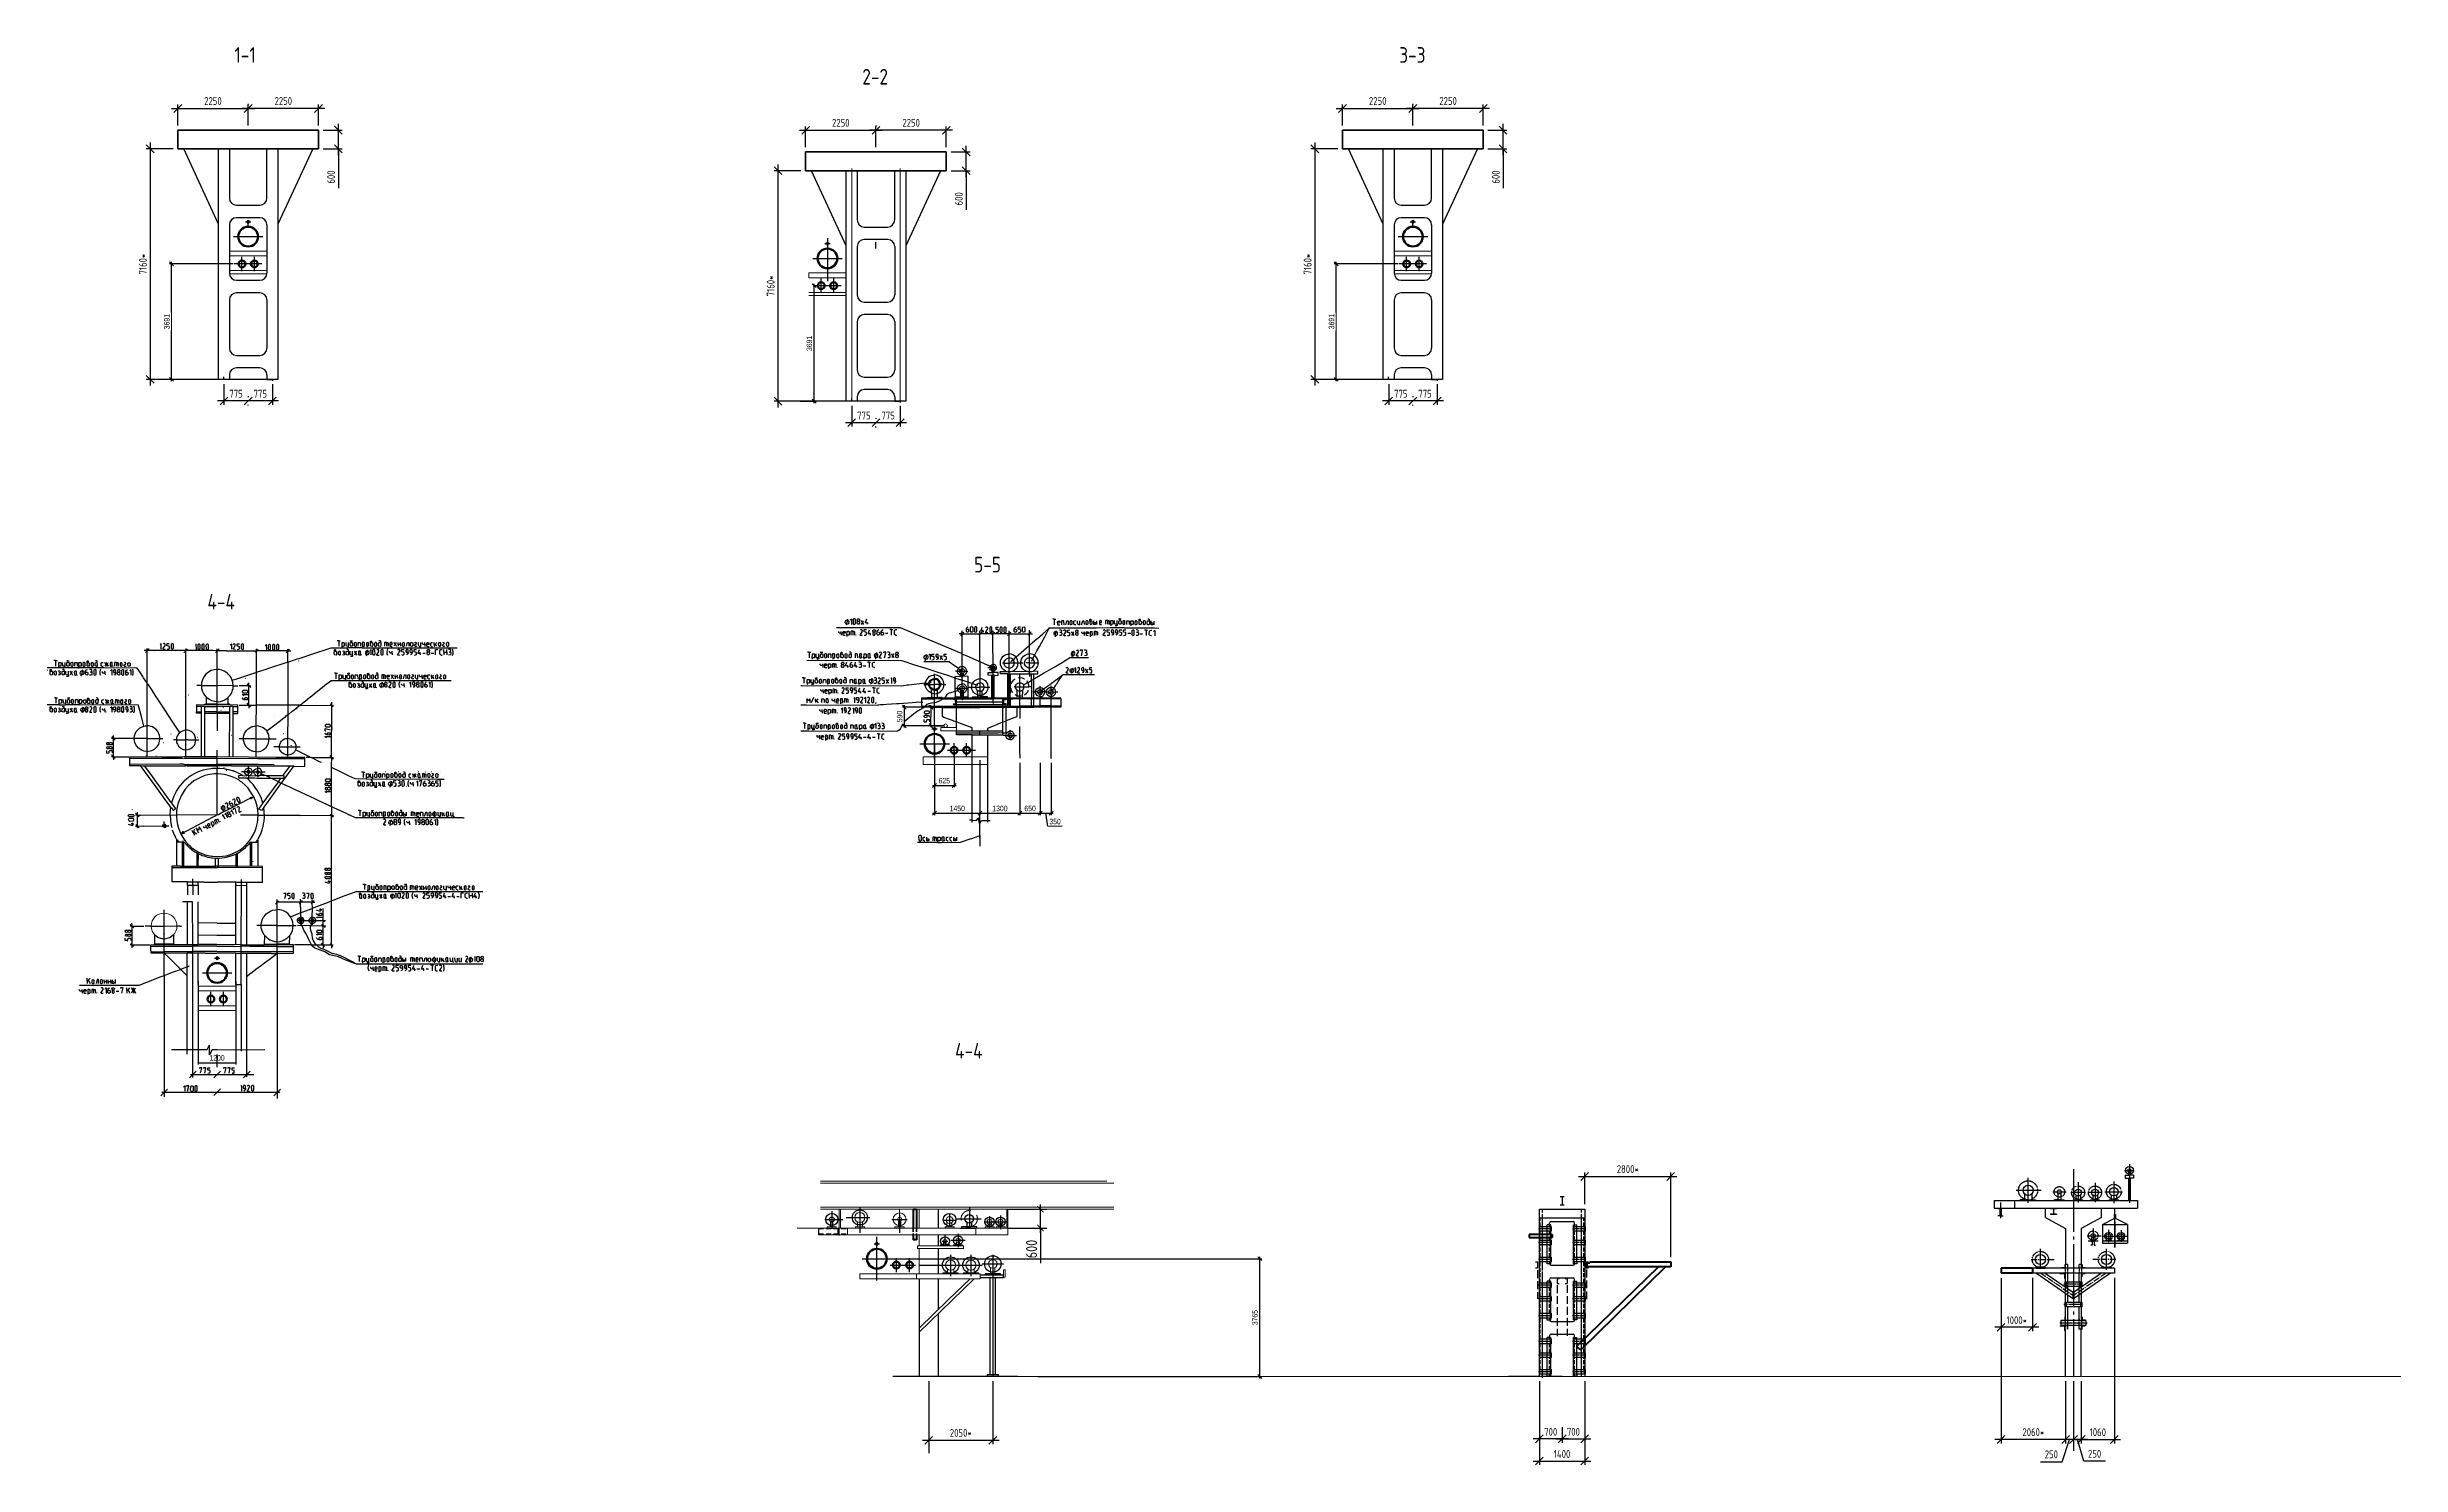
# Model space of a CAD drawing. Header units: inches. Extents: x -228863 to 215834, y 14270 to 189847.
# Drawn here: x 10508 to 85772, y 80972 to 126306 of the extents above; entities that cross this region are included whole.
import ezdxf

# ---------------------------------------------------------------- set-up
doc = ezdxf.new("R2010")
doc.units = ezdxf.units.IN
doc.header["$MEASUREMENT"] = 0
for name, pattern in [('20T1', [6, 4, -2]), ('ACAD_ISO04W100', [30, 24, -3, 0, -3]), ('CENTER2', [28.575, 19.05, -3.175, 3.175, -3.175]), ('DASHED', [19.05, 12.7, -6.35]), ('DASHED2', [9.525, 6.35, -3.175]), ('GOST2.303 4', [7, 5, -2, 0]), ('GOST2.303 5', [24, 20, -1.5, 1, -1.5]), ('JIS_02_4.0', [5.5, 4, -1.5]), ('ГОСТ 2.303 5', [24, 20, -1.5, 1, -1.5])]:
    doc.linetypes.add(name, pattern=pattern)
doc.layers.get('0').update_dxf_attribs({"linetype": 'CONTINUOUS', "lineweight": 20})
doc.layers.get('Defpoints').update_dxf_attribs({"linetype": 'CONTINUOUS'})
for name, color, linetype in [('1', 7, 'CONTINUOUS'), ('2', 7, 'CONTINUOUS'), ('DIM', 2, 'CONTINUOUS'), ('OSI', 7, 'CONTINUOUS'), ('PFV', 7, 'CONTINUOUS'), ('неосновной', 7, 'CONTINUOUS'), ('осевая', 7, 'ACAD_ISO04W100'), ('Фундаменты _Каркаса', 7, 'CONTINUOUS')]:
    doc.layers.add(name, color=color, linetype=linetype)
for name, color, linetype, lineweight in [('Text', 7, 'CONTINUOUS', 30), ('Кислород НД', 192, 'CONTINUOUS', 53), ('ПИ_NG LP', 6, 'CONTINUOUS', 53), ('Сж.воздух', 4, 'CONTINUOUS', 53), ('СПДС_РАЗМЕРЫ', 7, 'CONTINUOUS', 25), ('ТХ_Опоры монт.', 36, 'CONTINUOUS', 20)]:
    doc.layers.add(name, color=color, linetype=linetype, lineweight=lineweight)
doc.styles.add('GOST 2.304', font='CS_Gost2304.shx')
doc.styles.get("Standard").update_dxf_attribs({"font": 'txt', "width": 0.75})
doc.styles.add('ГОСТ 2.304', font='CS_Gost2304.shx')
doc.dimstyles.new('10', dxfattribs={"dimtxt": 2.5, "dimasz": 2.5, "dimexe": 1.25, "dimexo": 1.5, "dimgap": 1, "dimtad": 1, "dimdec": 0, "dimlfac": 0.1, "dimtxsty": 'GOST 2.304', "dimblk": 'OBLIQUE', "dimcen": 0, "dimdle": 2, "dimazin": 2, "dimtfac": 0.75, "dimtdec": 0, "dimtmove": 1, "dimatfit": 3, "dimfxl": 1.25, "dimtolj": 1, "dimarcsym": 0})
doc.dimstyles.new('SPDS$0', dxfattribs={"dimscale": 100, "dimtxt": 3, "dimasz": 2, "dimexe": 1.25, "dimexo": 0.625, "dimgap": 1, "dimtad": 1, "dimdec": 0, "dimrnd": 0.001, "dimtxsty": 'GOST 2.304', "dimblk": 'OBLIQUE', "dimcen": 1.5, "dimdle": 1.5, "dimclrd": 7, "dimclre": 7, "dimclrt": 256, "dimadec": 0, "dimazin": 2, "dimtfac": 0.75, "dimtdec": 0, "dimtmove": 1, "dimatfit": 3, "dimfxl": 1.25, "dimtolj": 1, "dimarcsym": 0})
doc.dimstyles.get("Standard").update_dxf_attribs({"dimtxt": 3.5, "dimasz": 1, "dimexe": 1, "dimexo": 1.5, "dimgap": 1.5005, "dimtad": 1, "dimdec": 0, "dimtxsty": 'Standard', "dimblk": 'ARCHTICK', "dimcen": 2.5, "dimadec": 0, "dimazin": 0, "dimtfac": 1, "dimtmove": 0, "dimatfit": 3, "dimldrblk": 'OBLIQUE', "dimfxl": 1, "dimarcsym": 0})
doc.dimstyles.new('СПДС', dxfattribs={"dimtxt": 3.5, "dimasz": 2.5, "dimexe": 1.25, "dimexo": 0.65, "dimgap": 1.25, "dimtad": 1, "dimdec": 0, "dimtxsty": 'Standard', "dimblk": 'OBLIQUE', "dimblk1": 'OBLIQUE', "dimblk2": 'OBLIQUE', "dimcen": 2.5, "dimdle": 1.25, "dimclrt": 256, "dimadec": 0, "dimazin": 2, "dimtfac": 0.75, "dimtmove": 1, "dimatfit": 3, "dimfxl": 1, "dimtvp": 1, "dimtfill": 1, "dimtolj": 1, "dimarcsym": 1})

msp = doc.modelspace()

# ---------------------------------------------------------------- texts
at = {"layer": 'Text', "linetype": 'Continuous', "ltscale": 100, "style": 'ГОСТ 2.304'}
for s, p in [('1-1', (16501, 125803.846)), ('3-3', (53743.173, 125803.846)), ('2-2', (36574.673, 125106.629)), ('5-5', (40149.21, 109507.088)), ('4-4', (15636.043, 108324.279)), ('4-4', (39542.386, 93962.973))]:
    msp.add_text(s, height=500, dxfattribs=at).set_placement(p)

# ---------------------------------------------------------------- blocks, each defined once
blk = doc.blocks.new('_ArchTick')
at = {"color": 0, "linetype": 'ByBlock', "const_width": 0.15}
blk.add_lwpolyline([(-0.5, -0.5), (0.5, 0.5)], dxfattribs=at)
blk = doc.blocks.new('*D15')
at = {"layer": 'Defpoints', "color": 0}
for p in [(15342, 96512), (16542, 96510), (16542, 93824)]:
    blk.add_point(p, dxfattribs=at)
at = {"layer": 'СПДС_РАЗМЕРЫ', "color": 0, "lineweight": -2}
for p, q in [((15342, 96437), (15342, 93774)), ((16542, 96435), (16542, 93774)), ((15342, 93824), (16542, 93824))]:
    blk.add_line(p, q, dxfattribs=at)
at = {"layer": 'СПДС_РАЗМЕРЫ', "color": 0, "lineweight": -2, "xscale": 50.00000000000001, "yscale": 50.00000000000001, "zscale": 50.00000000000001, "rotation": 180}
blk.add_blockref('_ArchTick', (15342, 93824), dxfattribs=at)
at = {"layer": 'СПДС_РАЗМЕРЫ', "color": 0, "lineweight": -2, "xscale": 50.00000000000001, "yscale": 50.00000000000001, "zscale": 50.00000000000001}
blk.add_blockref('_ArchTick', (16542, 93824), dxfattribs=at)
at = {"layer": 'СПДС_РАЗМЕРЫ', "color": 0, "linetype": 'ByBlock', "ltscale": 50, "insert": (15942, 93987), "char_height": 175, "attachment_point": 5}
blk.add_mtext('1200', dxfattribs=at)
blk = doc.blocks.new('_Oblique')
at = {"color": 0, "linetype": 'ByBlock', "lineweight": -2}
blk.add_line((-0.5, -0.5), (0.5, 0.5), dxfattribs=at)
blk = doc.blocks.new('*D21')
at = {"layer": 'Defpoints', "color": 0}
for p in [(17713, 115681), (16938, 114992), (16938, 114992)]:
    blk.add_point(p, dxfattribs=at)
at = {"layer": 'неосновной', "color": 0, "lineweight": -2}
for p, q in [((17713, 115531), (17713, 114867)), ((17913, 114992), (16738, 114992)), ((16938, 114842), (16938, 114867))]:
    blk.add_line(p, q, dxfattribs=at)
at = {"layer": 'неосновной', "color": 0, "lineweight": -2, "xscale": 250, "yscale": 250, "zscale": 250, "rotation": 180}
blk.add_blockref('_Oblique', (16938, 114992), dxfattribs=at)
at = {"layer": 'неосновной', "color": 0, "lineweight": -2, "xscale": 250, "yscale": 250, "zscale": 250}
blk.add_blockref('_Oblique', (17713, 114992), dxfattribs=at)
at = {"layer": 'неосновной', "color": 0, "linetype": 'ByBlock', "lineweight": 25, "ltscale": 50, "insert": (17326, 115222), "char_height": 250, "attachment_point": 5, "style": 'GOST 2.304'}
blk.add_mtext('\\A1;775', dxfattribs=at)
blk = doc.blocks.new('*D22')
at = {"layer": 'Defpoints', "color": 0}
for p in [(16163, 115681), (16163, 114992), (16938, 114992)]:
    blk.add_point(p, dxfattribs=at)
at = {"layer": 'неосновной', "color": 0, "lineweight": -2}
for p, q in [((16163, 115531), (16163, 114867)), ((17138, 114992), (15963, 114992)), ((16938, 115142), (16938, 115117))]:
    blk.add_line(p, q, dxfattribs=at)
at = {"layer": 'неосновной', "color": 0, "lineweight": -2, "xscale": 250, "yscale": 250, "zscale": 250, "rotation": 180}
blk.add_blockref('_Oblique', (16163, 114992), dxfattribs=at)
at = {"layer": 'неосновной', "color": 0, "lineweight": -2, "xscale": 250, "yscale": 250, "zscale": 250}
blk.add_blockref('_Oblique', (16938, 114992), dxfattribs=at)
at = {"layer": 'неосновной', "color": 0, "linetype": 'ByBlock', "lineweight": 25, "ltscale": 50, "insert": (16551, 115222), "char_height": 250, "attachment_point": 5, "style": 'GOST 2.304'}
blk.add_mtext('\\A1;775', dxfattribs=at)
blk = doc.blocks.new('*D23')
at = {"layer": 'Defpoints', "color": 0}
for p in [(14688, 123050), (13805, 115681), (15060, 115681)]:
    blk.add_point(p, dxfattribs=at)
at = {"layer": 'неосновной', "color": 0, "lineweight": -2}
for p, q in [((14538, 123050), (13680, 123050)), ((13805, 123250), (13805, 115481)), ((14910, 115681), (13680, 115681))]:
    blk.add_line(p, q, dxfattribs=at)
at = {"layer": 'неосновной', "color": 0, "lineweight": -2, "xscale": 250, "yscale": 250, "zscale": 250}
for p, rotation in [((13805, 123050), 90), ((13805, 115681), 270)]:
    blk.add_blockref('_Oblique', p, dxfattribs=dict(at, rotation=rotation))
at = {"layer": 'неосновной', "color": 0, "linetype": 'ByBlock', "ltscale": 50, "insert": (13573, 119365), "char_height": 250, "attachment_point": 5, "rotation": 90, "style": 'GOST 2.304'}
blk.add_mtext('\\A1;7160*', dxfattribs=at)
blk = doc.blocks.new('*D24')
at = {"layer": 'Defpoints', "color": 0}
for p in [(16938, 124342), (16938, 123650), (19188, 123650)]:
    blk.add_point(p, dxfattribs=at)
at = {"layer": 'неосновной', "color": 0, "lineweight": -2}
for p, q in [((19388, 124342), (16738, 124342)), ((16938, 123800), (16938, 124467)), ((19188, 123800), (19188, 124467))]:
    blk.add_line(p, q, dxfattribs=at)
at = {"layer": 'неосновной', "color": 0, "lineweight": -2, "xscale": 250, "yscale": 250, "zscale": 250, "rotation": 180}
blk.add_blockref('_Oblique', (16938, 124342), dxfattribs=at)
at = {"layer": 'неосновной', "color": 0, "lineweight": -2, "xscale": 250, "yscale": 250, "zscale": 250}
blk.add_blockref('_Oblique', (19188, 124342), dxfattribs=at)
at = {"layer": 'неосновной', "color": 0, "linetype": 'ByBlock', "ltscale": 50, "insert": (18063, 124582), "char_height": 250, "attachment_point": 5, "style": 'GOST 2.304'}
blk.add_mtext('\\A1;2250', dxfattribs=at)
blk = doc.blocks.new('*D25')
at = {"layer": 'Defpoints', "color": 0}
for p in [(16938, 124342), (16938, 124342), (14688, 123650)]:
    blk.add_point(p, dxfattribs=at)
at = {"layer": 'неосновной', "color": 0, "lineweight": -2}
for p, q in [((14488, 124342), (17138, 124342)), ((14688, 123800), (14688, 124467)), ((16938, 124492), (16938, 124467))]:
    blk.add_line(p, q, dxfattribs=at)
at = {"layer": 'неосновной', "color": 0, "lineweight": -2, "xscale": 250, "yscale": 250, "zscale": 250, "rotation": 180}
blk.add_blockref('_Oblique', (14688, 124342), dxfattribs=at)
at = {"layer": 'неосновной', "color": 0, "lineweight": -2, "xscale": 250, "yscale": 250, "zscale": 250}
blk.add_blockref('_Oblique', (16938, 124342), dxfattribs=at)
at = {"layer": 'неосновной', "color": 0, "linetype": 'ByBlock', "ltscale": 50, "insert": (15813, 124582), "char_height": 250, "attachment_point": 5, "style": 'GOST 2.304'}
blk.add_mtext('\\A1;2250', dxfattribs=at)
blk = doc.blocks.new('*D26')
at = {"layer": 'Defpoints', "color": 0}
for p in [(19188, 123650), (19822, 123650), (19188, 123050)]:
    blk.add_point(p, dxfattribs=at)
at = {"layer": 'неосновной', "color": 0, "lineweight": -2}
for p, q in [((19338, 123650), (19947, 123650)), ((19822, 122850), (19822, 123850)), ((19338, 123050), (19947, 123050)), ((19822, 123050), (19822, 121797))]:
    blk.add_line(p, q, dxfattribs=at)
at = {"layer": 'неосновной', "color": 0, "lineweight": -2, "xscale": 250, "yscale": 250, "zscale": 250}
for p, rotation in [((19822, 123650), 90), ((19822, 123050), 270)]:
    blk.add_blockref('_Oblique', p, dxfattribs=dict(at, rotation=rotation))
at = {"layer": 'неосновной', "color": 0, "linetype": 'ByBlock', "ltscale": 50, "insert": (19589, 122150), "char_height": 250, "attachment_point": 5, "rotation": 90, "style": 'GOST 2.304'}
blk.add_mtext('\\A1;600', dxfattribs=at)
blk = doc.blocks.new('*D27')
at = {"layer": 'Defpoints', "color": 0}
for p in [(41192, 89146), (42272, 89146), (41192, 88546)]:
    blk.add_point(p, dxfattribs=at)
at = {"layer": 'DIM', "color": 7, "lineweight": -2, "ltscale": 50}
for p, q in [((41255, 89146), (42472, 89146)), ((42272, 88396), (42272, 89296)), ((41255, 88546), (42472, 88546)), ((42272, 88546), (42272, 87421))]:
    blk.add_line(p, q, dxfattribs=at)
at = {"layer": 'DIM', "color": 7, "lineweight": -2, "xscale": 200, "yscale": 200, "zscale": 200}
for p, rotation in [((42272, 89146), 90), ((42272, 88546), 270)]:
    blk.add_blockref('_ArchTick', p, dxfattribs=dict(at, rotation=rotation))
at = {"layer": 'DIM', "linetype": 'ByBlock', "lineweight": 25, "ltscale": 50, "insert": (41987, 87875), "char_height": 350, "attachment_point": 5, "rotation": 90, "style": 'GOST 2.304'}
blk.add_mtext('\\A1;600', dxfattribs=at)
blk = doc.blocks.new('*D28')
at = {"layer": 'Defpoints', "color": 0}
for p in [(38698, 83800), (40748, 83800), (38698, 81758)]:
    blk.add_point(p, dxfattribs=at)
at = {"layer": 'неосновной', "color": 0, "lineweight": -2}
for p, q in [((38698, 83650), (38698, 81633)), ((40748, 83650), (40748, 81633)), ((40948, 81758), (38498, 81758))]:
    blk.add_line(p, q, dxfattribs=at)
at = {"layer": 'неосновной', "color": 0, "lineweight": -2, "xscale": 250, "yscale": 250, "zscale": 250, "rotation": 180}
blk.add_blockref('_Oblique', (38698, 81758), dxfattribs=at)
at = {"layer": 'неосновной', "color": 0, "lineweight": -2, "xscale": 250, "yscale": 250, "zscale": 250}
blk.add_blockref('_Oblique', (40748, 81758), dxfattribs=at)
at = {"layer": 'неосновной', "color": 0, "linetype": 'ByBlock', "ltscale": 50, "insert": (39723, 81998), "char_height": 250, "attachment_point": 5, "style": 'GOST 2.304'}
blk.add_mtext('\\A1;2050*', dxfattribs=at)
blk = doc.blocks.new('*D159')
at = {"layer": 'Defpoints', "color": 0}
for p in [(14487, 119373), (16485, 119373), (14487, 115681)]:
    blk.add_point(p, dxfattribs=at)
at = {"layer": 'СПДС_РАЗМЕРЫ', "color": 0, "lineweight": -2}
for p, q in [((16452, 119373), (14424, 119373)), ((14487, 115619), (14487, 119435)), ((14454, 115681), (14424, 115681))]:
    blk.add_line(p, q, dxfattribs=at)
at = {"layer": 'СПДС_РАЗМЕРЫ', "color": 0, "lineweight": -2, "xscale": 125, "yscale": 125, "zscale": 125}
for p, rotation in [((14487, 119373), 90), ((14487, 115681), 270)]:
    blk.add_blockref('_Oblique', p, dxfattribs=dict(at, rotation=rotation))
at = {"layer": 'СПДС_РАЗМЕРЫ', "linetype": 'ByBlock', "ltscale": 50, "insert": (14337, 117527), "char_height": 175, "attachment_point": 5, "rotation": 90, "bg_fill": 3, "box_fill_scale": 1.25, "bg_fill_color": 256, "bg_fill_true_color": 13158600, "bg_fill_transparency": 0}
blk.add_mtext('\\A1;3691', dxfattribs=at)
blk = doc.blocks.new('*D160')
at = {"layer": 'Defpoints', "color": 0}
for p in [(37787, 114984), (37012, 114294), (37012, 114294)]:
    blk.add_point(p, dxfattribs=at)
at = {"layer": 'неосновной', "color": 0, "lineweight": -2}
for p, q in [((37787, 114834), (37787, 114169)), ((37987, 114294), (36812, 114294)), ((37012, 114144), (37012, 114169))]:
    blk.add_line(p, q, dxfattribs=at)
at = {"layer": 'неосновной', "color": 0, "lineweight": -2, "xscale": 250, "yscale": 250, "zscale": 250, "rotation": 180}
blk.add_blockref('_Oblique', (37012, 114294), dxfattribs=at)
at = {"layer": 'неосновной', "color": 0, "lineweight": -2, "xscale": 250, "yscale": 250, "zscale": 250}
blk.add_blockref('_Oblique', (37787, 114294), dxfattribs=at)
at = {"layer": 'неосновной', "color": 0, "linetype": 'ByBlock', "lineweight": 25, "ltscale": 50, "insert": (37400, 114525), "char_height": 250, "attachment_point": 5, "style": 'GOST 2.304'}
blk.add_mtext('\\A1;775', dxfattribs=at)
blk = doc.blocks.new('*D161')
at = {"layer": 'Defpoints', "color": 0}
for p in [(36237, 114984), (36237, 114294), (37012, 114294)]:
    blk.add_point(p, dxfattribs=at)
at = {"layer": 'неосновной', "color": 0, "lineweight": -2}
for p, q in [((36237, 114834), (36237, 114169)), ((37012, 114444), (37012, 114419)), ((37212, 114294), (36037, 114294))]:
    blk.add_line(p, q, dxfattribs=at)
at = {"layer": 'неосновной', "color": 0, "lineweight": -2, "xscale": 250, "yscale": 250, "zscale": 250, "rotation": 180}
blk.add_blockref('_Oblique', (36237, 114294), dxfattribs=at)
at = {"layer": 'неосновной', "color": 0, "lineweight": -2, "xscale": 250, "yscale": 250, "zscale": 250}
blk.add_blockref('_Oblique', (37012, 114294), dxfattribs=at)
at = {"layer": 'неосновной', "color": 0, "linetype": 'ByBlock', "lineweight": 25, "ltscale": 50, "insert": (36624, 114525), "char_height": 250, "attachment_point": 5, "style": 'GOST 2.304'}
blk.add_mtext('\\A1;775', dxfattribs=at)
blk = doc.blocks.new('*D162')
at = {"layer": 'Defpoints', "color": 0}
for p in [(34762, 122352), (33879, 114984), (35133, 114984)]:
    blk.add_point(p, dxfattribs=at)
at = {"layer": 'неосновной', "color": 0, "lineweight": -2}
for p, q in [((34612, 122352), (33754, 122352)), ((33879, 122552), (33879, 114784)), ((34983, 114984), (33754, 114984))]:
    blk.add_line(p, q, dxfattribs=at)
at = {"layer": 'неосновной', "color": 0, "lineweight": -2, "xscale": 250, "yscale": 250, "zscale": 250}
for p, rotation in [((33879, 122352), 90), ((33879, 114984), 270)]:
    blk.add_blockref('_Oblique', p, dxfattribs=dict(at, rotation=rotation))
at = {"layer": 'неосновной', "color": 0, "linetype": 'ByBlock', "ltscale": 50, "insert": (33646, 118668), "char_height": 250, "attachment_point": 5, "rotation": 90, "style": 'GOST 2.304'}
blk.add_mtext('\\A1;7160*', dxfattribs=at)
blk = doc.blocks.new('*D163')
at = {"layer": 'Defpoints', "color": 0}
for p in [(37012, 123645), (37012, 122952), (39262, 122952)]:
    blk.add_point(p, dxfattribs=at)
at = {"layer": 'неосновной', "color": 0, "lineweight": -2}
for p, q in [((39462, 123645), (36812, 123645)), ((37012, 123102), (37012, 123770)), ((39262, 123102), (39262, 123770))]:
    blk.add_line(p, q, dxfattribs=at)
at = {"layer": 'неосновной', "color": 0, "lineweight": -2, "xscale": 250, "yscale": 250, "zscale": 250, "rotation": 180}
blk.add_blockref('_Oblique', (37012, 123645), dxfattribs=at)
at = {"layer": 'неосновной', "color": 0, "lineweight": -2, "xscale": 250, "yscale": 250, "zscale": 250}
blk.add_blockref('_Oblique', (39262, 123645), dxfattribs=at)
at = {"layer": 'неосновной', "color": 0, "linetype": 'ByBlock', "ltscale": 50, "insert": (38137, 123885), "char_height": 250, "attachment_point": 5, "style": 'GOST 2.304'}
blk.add_mtext('\\A1;2250', dxfattribs=at)
blk = doc.blocks.new('*D164')
at = {"layer": 'Defpoints', "color": 0}
for p in [(37012, 123645), (37012, 123645), (34762, 122952)]:
    blk.add_point(p, dxfattribs=at)
at = {"layer": 'неосновной', "color": 0, "lineweight": -2}
for p, q in [((34562, 123645), (37212, 123645)), ((34762, 123102), (34762, 123770)), ((37012, 123795), (37012, 123770))]:
    blk.add_line(p, q, dxfattribs=at)
at = {"layer": 'неосновной', "color": 0, "lineweight": -2, "xscale": 250, "yscale": 250, "zscale": 250, "rotation": 180}
blk.add_blockref('_Oblique', (34762, 123645), dxfattribs=at)
at = {"layer": 'неосновной', "color": 0, "lineweight": -2, "xscale": 250, "yscale": 250, "zscale": 250}
blk.add_blockref('_Oblique', (37012, 123645), dxfattribs=at)
at = {"layer": 'неосновной', "color": 0, "linetype": 'ByBlock', "ltscale": 50, "insert": (35887, 123885), "char_height": 250, "attachment_point": 5, "style": 'GOST 2.304'}
blk.add_mtext('\\A1;2250', dxfattribs=at)
blk = doc.blocks.new('*D165')
at = {"layer": 'Defpoints', "color": 0}
for p in [(39262, 122952), (39895, 122952), (39262, 122352)]:
    blk.add_point(p, dxfattribs=at)
at = {"layer": 'неосновной', "color": 0, "lineweight": -2}
for p, q in [((39412, 122952), (40020, 122952)), ((39895, 122152), (39895, 123152)), ((39412, 122352), (40020, 122352)), ((39895, 122352), (39895, 121100))]:
    blk.add_line(p, q, dxfattribs=at)
at = {"layer": 'неосновной', "color": 0, "lineweight": -2, "xscale": 250, "yscale": 250, "zscale": 250}
for p, rotation in [((39895, 122952), 90), ((39895, 122352), 270)]:
    blk.add_blockref('_Oblique', p, dxfattribs=dict(at, rotation=rotation))
at = {"layer": 'неосновной', "color": 0, "linetype": 'ByBlock', "ltscale": 50, "insert": (39663, 121453), "char_height": 250, "attachment_point": 5, "rotation": 90, "style": 'GOST 2.304'}
blk.add_mtext('\\A1;600', dxfattribs=at)
blk = doc.blocks.new('*D166')
at = {"layer": 'Defpoints', "color": 0}
for p in [(35009, 118676), (35033, 118676), (34561, 114984)]:
    blk.add_point(p, dxfattribs=at)
at = {"layer": 'СПДС_РАЗМЕРЫ', "color": 0, "lineweight": -2}
for p, q in [((35033, 114922), (35033, 118738)), ((35041, 118676), (35096, 118676)), ((34593, 114984), (35096, 114984))]:
    blk.add_line(p, q, dxfattribs=at)
at = {"layer": 'СПДС_РАЗМЕРЫ', "color": 0, "lineweight": -2, "xscale": 125, "yscale": 125, "zscale": 125}
for p, rotation in [((35033, 118676), 90), ((35033, 114984), 270)]:
    blk.add_blockref('_Oblique', p, dxfattribs=dict(at, rotation=rotation))
at = {"layer": 'СПДС_РАЗМЕРЫ', "linetype": 'ByBlock', "ltscale": 50, "insert": (34883, 116830), "char_height": 175, "attachment_point": 5, "rotation": 90, "bg_fill": 3, "box_fill_scale": 1.25, "bg_fill_color": 256, "bg_fill_true_color": 13158600, "bg_fill_transparency": 0}
blk.add_mtext('\\A1;3691', dxfattribs=at)
blk = doc.blocks.new('*D174')
at = {"layer": 'Defpoints', "color": 0}
for p in [(54956, 115681), (54180, 114992), (54180, 114992)]:
    blk.add_point(p, dxfattribs=at)
at = {"layer": 'неосновной', "color": 0, "lineweight": -2}
for p, q in [((54956, 115531), (54956, 114867)), ((55156, 114992), (53980, 114992)), ((54180, 114842), (54180, 114867))]:
    blk.add_line(p, q, dxfattribs=at)
at = {"layer": 'неосновной', "color": 0, "lineweight": -2, "xscale": 250, "yscale": 250, "zscale": 250, "rotation": 180}
blk.add_blockref('_Oblique', (54180, 114992), dxfattribs=at)
at = {"layer": 'неосновной', "color": 0, "lineweight": -2, "xscale": 250, "yscale": 250, "zscale": 250}
blk.add_blockref('_Oblique', (54956, 114992), dxfattribs=at)
at = {"layer": 'неосновной', "color": 0, "linetype": 'ByBlock', "lineweight": 25, "ltscale": 50, "insert": (54568, 115222), "char_height": 250, "attachment_point": 5, "style": 'GOST 2.304'}
blk.add_mtext('\\A1;775', dxfattribs=at)
blk = doc.blocks.new('*D175')
at = {"layer": 'Defpoints', "color": 0}
for p in [(53406, 115681), (53406, 114992), (54180, 114992)]:
    blk.add_point(p, dxfattribs=at)
at = {"layer": 'неосновной', "color": 0, "lineweight": -2}
for p, q in [((53406, 115531), (53406, 114867)), ((54380, 114992), (53206, 114992)), ((54180, 115142), (54180, 115117))]:
    blk.add_line(p, q, dxfattribs=at)
at = {"layer": 'неосновной', "color": 0, "lineweight": -2, "xscale": 250, "yscale": 250, "zscale": 250, "rotation": 180}
blk.add_blockref('_Oblique', (53406, 114992), dxfattribs=at)
at = {"layer": 'неосновной', "color": 0, "lineweight": -2, "xscale": 250, "yscale": 250, "zscale": 250}
blk.add_blockref('_Oblique', (54180, 114992), dxfattribs=at)
at = {"layer": 'неосновной', "color": 0, "linetype": 'ByBlock', "lineweight": 25, "ltscale": 50, "insert": (53793, 115222), "char_height": 250, "attachment_point": 5, "style": 'GOST 2.304'}
blk.add_mtext('\\A1;775', dxfattribs=at)
blk = doc.blocks.new('*D176')
at = {"layer": 'Defpoints', "color": 0}
for p in [(51930, 123050), (51047, 115681), (52302, 115681)]:
    blk.add_point(p, dxfattribs=at)
at = {"layer": 'неосновной', "color": 0, "lineweight": -2}
for p, q in [((51780, 123050), (50922, 123050)), ((51047, 123250), (51047, 115481)), ((52152, 115681), (50922, 115681))]:
    blk.add_line(p, q, dxfattribs=at)
at = {"layer": 'неосновной', "color": 0, "lineweight": -2, "xscale": 250, "yscale": 250, "zscale": 250}
for p, rotation in [((51047, 123050), 90), ((51047, 115681), 270)]:
    blk.add_blockref('_Oblique', p, dxfattribs=dict(at, rotation=rotation))
at = {"layer": 'неосновной', "color": 0, "linetype": 'ByBlock', "ltscale": 50, "insert": (50815, 119365), "char_height": 250, "attachment_point": 5, "rotation": 90, "style": 'GOST 2.304'}
blk.add_mtext('\\A1;7160*', dxfattribs=at)
blk = doc.blocks.new('*D177')
at = {"layer": 'Defpoints', "color": 0}
for p in [(54180, 124342), (54180, 123650), (56430, 123650)]:
    blk.add_point(p, dxfattribs=at)
at = {"layer": 'неосновной', "color": 0, "lineweight": -2}
for p, q in [((56630, 124342), (53980, 124342)), ((54180, 123800), (54180, 124467)), ((56430, 123800), (56430, 124467))]:
    blk.add_line(p, q, dxfattribs=at)
at = {"layer": 'неосновной', "color": 0, "lineweight": -2, "xscale": 250, "yscale": 250, "zscale": 250, "rotation": 180}
blk.add_blockref('_Oblique', (54180, 124342), dxfattribs=at)
at = {"layer": 'неосновной', "color": 0, "lineweight": -2, "xscale": 250, "yscale": 250, "zscale": 250}
blk.add_blockref('_Oblique', (56430, 124342), dxfattribs=at)
at = {"layer": 'неосновной', "color": 0, "linetype": 'ByBlock', "ltscale": 50, "insert": (55306, 124582), "char_height": 250, "attachment_point": 5, "style": 'GOST 2.304'}
blk.add_mtext('\\A1;2250', dxfattribs=at)
blk = doc.blocks.new('*D178')
at = {"layer": 'Defpoints', "color": 0}
for p in [(54180, 124342), (54180, 124342), (51930, 123650)]:
    blk.add_point(p, dxfattribs=at)
at = {"layer": 'неосновной', "color": 0, "lineweight": -2}
for p, q in [((51730, 124342), (54380, 124342)), ((51930, 123800), (51930, 124467)), ((54180, 124492), (54180, 124467))]:
    blk.add_line(p, q, dxfattribs=at)
at = {"layer": 'неосновной', "color": 0, "lineweight": -2, "xscale": 250, "yscale": 250, "zscale": 250, "rotation": 180}
blk.add_blockref('_Oblique', (51930, 124342), dxfattribs=at)
at = {"layer": 'неосновной', "color": 0, "lineweight": -2, "xscale": 250, "yscale": 250, "zscale": 250}
blk.add_blockref('_Oblique', (54180, 124342), dxfattribs=at)
at = {"layer": 'неосновной', "color": 0, "linetype": 'ByBlock', "ltscale": 50, "insert": (53056, 124582), "char_height": 250, "attachment_point": 5, "style": 'GOST 2.304'}
blk.add_mtext('\\A1;2250', dxfattribs=at)
blk = doc.blocks.new('*D179')
at = {"layer": 'Defpoints', "color": 0}
for p in [(56430, 123650), (57064, 123650), (56430, 123050)]:
    blk.add_point(p, dxfattribs=at)
at = {"layer": 'неосновной', "color": 0, "lineweight": -2}
for p, q in [((56580, 123650), (57189, 123650)), ((57064, 122850), (57064, 123850)), ((56580, 123050), (57189, 123050)), ((57064, 123050), (57064, 121797))]:
    blk.add_line(p, q, dxfattribs=at)
at = {"layer": 'неосновной', "color": 0, "lineweight": -2, "xscale": 250, "yscale": 250, "zscale": 250}
for p, rotation in [((57064, 123650), 90), ((57064, 123050), 270)]:
    blk.add_blockref('_Oblique', p, dxfattribs=dict(at, rotation=rotation))
at = {"layer": 'неосновной', "color": 0, "linetype": 'ByBlock', "ltscale": 50, "insert": (56831, 122150), "char_height": 250, "attachment_point": 5, "rotation": 90, "style": 'GOST 2.304'}
blk.add_mtext('\\A1;600', dxfattribs=at)
blk = doc.blocks.new('*D180')
at = {"layer": 'Defpoints', "color": 0}
for p in [(51729, 119373), (53727, 119373), (51729, 115681)]:
    blk.add_point(p, dxfattribs=at)
at = {"layer": 'СПДС_РАЗМЕРЫ', "color": 0, "lineweight": -2}
for p, q in [((53695, 119373), (51667, 119373)), ((51729, 115619), (51729, 119435)), ((51697, 115681), (51667, 115681))]:
    blk.add_line(p, q, dxfattribs=at)
at = {"layer": 'СПДС_РАЗМЕРЫ', "color": 0, "lineweight": -2, "xscale": 125, "yscale": 125, "zscale": 125}
for p, rotation in [((51729, 119373), 90), ((51729, 115681), 270)]:
    blk.add_blockref('_Oblique', p, dxfattribs=dict(at, rotation=rotation))
at = {"layer": 'СПДС_РАЗМЕРЫ', "linetype": 'ByBlock', "ltscale": 50, "insert": (51579, 117527), "char_height": 175, "attachment_point": 5, "rotation": 90, "bg_fill": 3, "box_fill_scale": 1.25, "bg_fill_color": 256, "bg_fill_true_color": 13158600, "bg_fill_transparency": 0}
blk.add_mtext('\\A1;3691', dxfattribs=at)
blk = doc.blocks.new('*D200')
at = {"layer": 'Defpoints', "color": 0}
for p in [(38886, 103686), (40338, 103540), (40338, 101811)]:
    blk.add_point(p, dxfattribs=at)
at = {"layer": 'СПДС_РАЗМЕРЫ', "color": 0, "lineweight": -2}
for p, q in [((38886, 103654), (38886, 101749)), ((40338, 103507), (40338, 101749)), ((38823, 101811), (40400, 101811))]:
    blk.add_line(p, q, dxfattribs=at)
at = {"layer": 'СПДС_РАЗМЕРЫ', "color": 0, "lineweight": -2, "xscale": 125, "yscale": 125, "zscale": 125, "rotation": 180}
blk.add_blockref('_Oblique', (38886, 101811), dxfattribs=at)
at = {"layer": 'СПДС_РАЗМЕРЫ', "color": 0, "lineweight": -2, "xscale": 125, "yscale": 125, "zscale": 125}
blk.add_blockref('_Oblique', (40338, 101811), dxfattribs=at)
at = {"layer": 'СПДС_РАЗМЕРЫ', "linetype": 'ByBlock', "ltscale": 50, "insert": (39612, 101961), "char_height": 175, "attachment_point": 5, "bg_fill": 3, "box_fill_scale": 1.25, "bg_fill_color": 256, "bg_fill_true_color": 13158600, "bg_fill_transparency": 0}
blk.add_mtext('\\A1;1450', dxfattribs=at)
blk = doc.blocks.new('*D201')
at = {"layer": 'Defpoints', "color": 0}
for p in [(40338, 103507), (41615, 103453), (41615, 101811)]:
    blk.add_point(p, dxfattribs=at)
at = {"layer": 'СПДС_РАЗМЕРЫ', "color": 0, "lineweight": -2}
for p, q in [((40338, 103475), (40338, 101749)), ((41615, 103421), (41615, 101749)), ((40275, 101811), (41677, 101811))]:
    blk.add_line(p, q, dxfattribs=at)
at = {"layer": 'СПДС_РАЗМЕРЫ', "color": 0, "lineweight": -2, "xscale": 125, "yscale": 125, "zscale": 125, "rotation": 180}
blk.add_blockref('_Oblique', (40338, 101811), dxfattribs=at)
at = {"layer": 'СПДС_РАЗМЕРЫ', "color": 0, "lineweight": -2, "xscale": 125, "yscale": 125, "zscale": 125}
blk.add_blockref('_Oblique', (41615, 101811), dxfattribs=at)
at = {"layer": 'СПДС_РАЗМЕРЫ', "linetype": 'ByBlock', "ltscale": 50, "insert": (40976, 101961), "char_height": 175, "attachment_point": 5, "bg_fill": 3, "box_fill_scale": 1.25, "bg_fill_color": 256, "bg_fill_true_color": 13158600, "bg_fill_transparency": 0}
blk.add_mtext('\\A1;1300', dxfattribs=at)
blk = doc.blocks.new('*D202')
at = {"layer": 'Defpoints', "color": 0}
for p in [(41615, 103178), (42265, 103450)]:
    blk.add_point(p, dxfattribs=at)
at = {"layer": 'СПДС_РАЗМЕРЫ', "color": 0, "lineweight": -2}
for p, q in [((41615, 103146), (41615, 101749)), ((42265, 103417), (42265, 101749)), ((41552, 101811), (42327, 101811))]:
    blk.add_line(p, q, dxfattribs=at)
at = {"layer": 'СПДС_РАЗМЕРЫ', "color": 0, "lineweight": -2, "xscale": 125, "yscale": 125, "zscale": 125, "rotation": 180}
blk.add_blockref('_Oblique', (41615, 101811), dxfattribs=at)
at = {"layer": 'СПДС_РАЗМЕРЫ', "color": 0, "lineweight": -2, "xscale": 125, "yscale": 125, "zscale": 125}
blk.add_blockref('_Oblique', (42265, 101811), dxfattribs=at)
at = {"layer": 'СПДС_РАЗМЕРЫ', "linetype": 'ByBlock', "ltscale": 50, "insert": (41940, 101961), "char_height": 175, "attachment_point": 5, "bg_fill": 3, "box_fill_scale": 1.25, "bg_fill_color": 256, "bg_fill_true_color": 13158600, "bg_fill_transparency": 0}
blk.add_mtext('\\A1;650', dxfattribs=at)
at = {"layer": 'Defpoints', "color": 0}
blk.add_point((42265, 101811), dxfattribs=at)
blk = doc.blocks.new('*D204')
at = {"layer": 'Defpoints', "color": 0}
blk.add_point((42612, 103456), dxfattribs=at)
at = {"layer": 'СПДС_РАЗМЕРЫ', "color": 0, "lineweight": -2}
for p, q in [((42612, 103424), (42612, 101749)), ((42202, 101811), (42675, 101811)), ((42265, 101844), (42265, 101874)), ((42512, 101392), (42439, 101811)), ((42965, 101392), (42512, 101392))]:
    blk.add_line(p, q, dxfattribs=at)
at = {"layer": 'СПДС_РАЗМЕРЫ', "color": 0, "lineweight": -2, "xscale": 125, "yscale": 125, "zscale": 125, "rotation": 180}
blk.add_blockref('_Oblique', (42265, 101811), dxfattribs=at)
at = {"layer": 'СПДС_РАЗМЕРЫ', "color": 0, "lineweight": -2, "xscale": 125, "yscale": 125, "zscale": 125}
blk.add_blockref('_Oblique', (42612, 101811), dxfattribs=at)
at = {"layer": 'СПДС_РАЗМЕРЫ', "linetype": 'ByBlock', "ltscale": 50, "insert": (42738, 101542), "char_height": 175, "attachment_point": 5, "bg_fill": 3, "box_fill_scale": 1.25, "bg_fill_color": 256, "bg_fill_true_color": 13158600, "bg_fill_transparency": 0}
blk.add_mtext('\\A1;350', dxfattribs=at)
at = {"layer": 'Defpoints', "color": 0}
for p in [(42265, 101811), (42612, 101811)]:
    blk.add_point(p, dxfattribs=at)
blk = doc.blocks.new('*D207')
at = {"layer": 'Defpoints', "color": 0}
for p in [(38471, 105197), (39238, 104607)]:
    blk.add_point(p, dxfattribs=at)
at = {"layer": 'СПДС_РАЗМЕРЫ', "color": 0, "lineweight": -2}
for p, q in [((38439, 105197), (37858, 105197)), ((37920, 104545), (37920, 105260)), ((39206, 104607), (37858, 104607))]:
    blk.add_line(p, q, dxfattribs=at)
at = {"layer": 'СПДС_РАЗМЕРЫ', "color": 0, "lineweight": -2, "xscale": 125, "yscale": 125, "zscale": 125}
for p, rotation in [((37920, 105197), 90), ((37920, 104607), 270)]:
    blk.add_blockref('_Oblique', p, dxfattribs=dict(at, rotation=rotation))
at = {"layer": 'СПДС_РАЗМЕРЫ', "linetype": 'ByBlock', "ltscale": 50, "insert": (37770, 104902), "char_height": 175, "attachment_point": 5, "rotation": 90, "bg_fill": 3, "box_fill_scale": 1.25, "bg_fill_color": 256, "bg_fill_true_color": 13158600, "bg_fill_transparency": 0}
blk.add_mtext('\\A1;590', dxfattribs=at)
at = {"layer": 'Defpoints', "color": 0}
blk.add_point((37920, 105197), dxfattribs=at)
blk = doc.blocks.new('*D244')
at = {"layer": 'Defpoints', "color": 0}
for p in [(38886, 104030), (39510, 103824)]:
    blk.add_point(p, dxfattribs=at)
at = {"layer": 'СПДС_РАЗМЕРЫ', "color": 0, "lineweight": -2}
for p, q in [((38886, 103997), (38886, 102637)), ((39510, 103792), (39510, 102637)), ((38823, 102699), (39573, 102699))]:
    blk.add_line(p, q, dxfattribs=at)
at = {"layer": 'СПДС_РАЗМЕРЫ', "color": 0, "lineweight": -2, "xscale": 125, "yscale": 125, "zscale": 125, "rotation": 180}
blk.add_blockref('_Oblique', (38886, 102699), dxfattribs=at)
at = {"layer": 'СПДС_РАЗМЕРЫ', "color": 0, "lineweight": -2, "xscale": 125, "yscale": 125, "zscale": 125}
blk.add_blockref('_Oblique', (39510, 102699), dxfattribs=at)
at = {"layer": 'СПДС_РАЗМЕРЫ', "linetype": 'ByBlock', "ltscale": 50, "insert": (39198, 102849), "char_height": 175, "attachment_point": 5, "bg_fill": 3, "box_fill_scale": 1.25, "bg_fill_color": 256, "bg_fill_true_color": 13158600, "bg_fill_transparency": 0}
blk.add_mtext('\\A1;625', dxfattribs=at)
at = {"layer": 'Defpoints', "color": 0}
blk.add_point((39510, 102699), dxfattribs=at)
blk = doc.blocks.new('*D268')
at = {"layer": 'Defpoints', "color": 0}
for p in [(58226, 83800), (59675, 83800), (59675, 81097)]:
    blk.add_point(p, dxfattribs=at)
at = {"layer": 'неосновной', "color": 0, "lineweight": -2}
for p, q in [((58226, 83650), (58226, 80972)), ((59675, 83650), (59675, 80972)), ((58026, 81097), (59875, 81097))]:
    blk.add_line(p, q, dxfattribs=at)
at = {"layer": 'неосновной', "color": 0, "lineweight": -2, "xscale": 250, "yscale": 250, "zscale": 250, "rotation": 180}
blk.add_blockref('_Oblique', (58226, 81097), dxfattribs=at)
at = {"layer": 'неосновной', "color": 0, "lineweight": -2, "xscale": 250, "yscale": 250, "zscale": 250}
blk.add_blockref('_Oblique', (59675, 81097), dxfattribs=at)
at = {"layer": 'неосновной', "color": 0, "linetype": 'ByBlock', "ltscale": 50, "insert": (58950, 81322), "char_height": 250, "attachment_point": 5, "style": 'GOST 2.304'}
blk.add_mtext('\\A1;1400', dxfattribs=at)
blk = doc.blocks.new('*D269')
at = {"layer": 'Defpoints', "color": 0}
for p in [(58951, 82328), (59675, 82253), (59675, 81806)]:
    blk.add_point(p, dxfattribs=at)
at = {"layer": 'неосновной', "color": 0, "lineweight": -2}
for p, q in [((58951, 82178), (58951, 81681)), ((59675, 82103), (59675, 81681)), ((58751, 81806), (59875, 81806))]:
    blk.add_line(p, q, dxfattribs=at)
at = {"layer": 'неосновной', "color": 0, "lineweight": -2, "xscale": 250, "yscale": 250, "zscale": 250, "rotation": 180}
blk.add_blockref('_Oblique', (58951, 81806), dxfattribs=at)
at = {"layer": 'неосновной', "color": 0, "lineweight": -2, "xscale": 250, "yscale": 250, "zscale": 250}
blk.add_blockref('_Oblique', (59675, 81806), dxfattribs=at)
at = {"layer": 'неосновной', "color": 0, "linetype": 'ByBlock', "ltscale": 50, "insert": (59313, 82031), "char_height": 250, "attachment_point": 5, "style": 'GOST 2.304'}
blk.add_mtext('\\A1;700', dxfattribs=at)
blk = doc.blocks.new('*D270')
at = {"layer": 'Defpoints', "color": 0}
for p in [(58226, 81891), (58226, 81806), (58951, 81806)]:
    blk.add_point(p, dxfattribs=at)
at = {"layer": 'неосновной', "color": 0, "lineweight": -2}
for p, q in [((59151, 81806), (58026, 81806)), ((58226, 81741), (58226, 81681)), ((58951, 81956), (58951, 81931))]:
    blk.add_line(p, q, dxfattribs=at)
at = {"layer": 'неосновной', "color": 0, "lineweight": -2, "xscale": 250, "yscale": 250, "zscale": 250, "rotation": 180}
blk.add_blockref('_Oblique', (58226, 81806), dxfattribs=at)
at = {"layer": 'неосновной', "color": 0, "lineweight": -2, "xscale": 250, "yscale": 250, "zscale": 250}
blk.add_blockref('_Oblique', (58951, 81806), dxfattribs=at)
at = {"layer": 'неосновной', "color": 0, "linetype": 'ByBlock', "ltscale": 50, "insert": (58588, 82031), "char_height": 250, "attachment_point": 5, "style": 'GOST 2.304'}
blk.add_mtext('\\A1;700', dxfattribs=at)
blk = doc.blocks.new('*D271')
at = {"layer": 'Defpoints', "color": 0}
for p in [(62425, 90196), (59675, 89155), (62425, 87462)]:
    blk.add_point(p, dxfattribs=at)
at = {"layer": 'неосновной', "color": 0, "lineweight": -2}
for p, q in [((59675, 89305), (59675, 90321)), ((62425, 87612), (62425, 90321)), ((59475, 90196), (62625, 90196))]:
    blk.add_line(p, q, dxfattribs=at)
at = {"layer": 'неосновной', "color": 0, "lineweight": -2, "xscale": 250, "yscale": 250, "zscale": 250, "rotation": 180}
blk.add_blockref('_Oblique', (59675, 90196), dxfattribs=at)
at = {"layer": 'неосновной', "color": 0, "lineweight": -2, "xscale": 250, "yscale": 250, "zscale": 250}
blk.add_blockref('_Oblique', (62425, 90196), dxfattribs=at)
at = {"layer": 'неосновной', "color": 0, "linetype": 'ByBlock', "ltscale": 50, "insert": (61050, 90430), "char_height": 250, "attachment_point": 5, "style": 'GOST 2.304'}
blk.add_mtext('\\A1;2800*', dxfattribs=at)
blk = doc.blocks.new('*D272')
at = {"layer": 'Defpoints', "color": 0}
for p in [(37041, 87566), (49284, 87566), (42159, 83800)]:
    blk.add_point(p, dxfattribs=at)
at = {"layer": 'СПДС_РАЗМЕРЫ', "color": 0, "lineweight": -2}
for p, q in [((37073, 87566), (49347, 87566)), ((49284, 83738), (49284, 87628)), ((42192, 83800), (49347, 83800))]:
    blk.add_line(p, q, dxfattribs=at)
at = {"layer": 'СПДС_РАЗМЕРЫ', "color": 0, "lineweight": -2, "xscale": 125, "yscale": 125, "zscale": 125}
for p, rotation in [((49284, 87566), 90), ((49284, 83800), 270)]:
    blk.add_blockref('_Oblique', p, dxfattribs=dict(at, rotation=rotation))
at = {"layer": 'СПДС_РАЗМЕРЫ', "linetype": 'ByBlock', "ltscale": 50, "insert": (49134, 85683), "char_height": 175, "attachment_point": 5, "rotation": 90, "bg_fill": 3, "box_fill_scale": 1.25, "bg_fill_color": 256, "bg_fill_true_color": 13158600, "bg_fill_transparency": 0}
blk.add_mtext('\\A1;3765', dxfattribs=at)
blk = doc.blocks.new('*D276')
at = {"layer": 'Defpoints', "color": 0}
for p in [(75301, 83800), (75551, 83800), (75301, 81784)]:
    blk.add_point(p, dxfattribs=at)
at = {"layer": 'неосновной', "color": 0, "lineweight": -2}
for p, q in [((75301, 83650), (75301, 81659)), ((75551, 83650), (75551, 81659)), ((75751, 81784), (75101, 81784)), ((75634, 81090), (75426, 81784)), ((76322, 81090), (75634, 81090))]:
    blk.add_line(p, q, dxfattribs=at)
at = {"layer": 'неосновной', "color": 0, "lineweight": -2, "xscale": 250, "yscale": 250, "zscale": 250, "rotation": 180}
blk.add_blockref('_Oblique', (75301, 81784), dxfattribs=at)
at = {"layer": 'неосновной', "color": 0, "lineweight": -2, "xscale": 250, "yscale": 250, "zscale": 250}
blk.add_blockref('_Oblique', (75551, 81784), dxfattribs=at)
at = {"layer": 'неосновной', "color": 0, "linetype": 'ByBlock', "ltscale": 50, "insert": (75978, 81329), "char_height": 250, "attachment_point": 5, "style": 'GOST 2.304'}
blk.add_mtext('\\A1;250', dxfattribs=at)
blk = doc.blocks.new('*D277')
at = {"layer": 'Defpoints', "color": 0}
for p in [(75051, 83800), (75301, 83800), (75051, 81784)]:
    blk.add_point(p, dxfattribs=at)
at = {"layer": 'неосновной', "color": 0, "lineweight": -2}
for p, q in [((75051, 83650), (75051, 81659)), ((75301, 83650), (75301, 81659)), ((75501, 81784), (74851, 81784)), ((74938, 81071), (75176, 81784)), ((74251, 81071), (74938, 81071))]:
    blk.add_line(p, q, dxfattribs=at)
at = {"layer": 'неосновной', "color": 0, "lineweight": -2, "xscale": 250, "yscale": 250, "zscale": 250, "rotation": 180}
blk.add_blockref('_Oblique', (75051, 81784), dxfattribs=at)
at = {"layer": 'неосновной', "color": 0, "lineweight": -2, "xscale": 250, "yscale": 250, "zscale": 250}
blk.add_blockref('_Oblique', (75301, 81784), dxfattribs=at)
at = {"layer": 'неосновной', "color": 0, "linetype": 'ByBlock', "ltscale": 50, "insert": (74594, 81311), "char_height": 250, "attachment_point": 5, "style": 'GOST 2.304'}
blk.add_mtext('\\A1;250', dxfattribs=at)
blk = doc.blocks.new('*D278')
at = {"layer": 'Defpoints', "color": 0}
for p in [(76611, 87105), (75551, 83800), (76611, 81784)]:
    blk.add_point(p, dxfattribs=at)
at = {"layer": 'неосновной', "color": 0, "lineweight": -2}
for p, q in [((76611, 86955), (76611, 81659)), ((75551, 83650), (75551, 81659)), ((75351, 81784), (76811, 81784))]:
    blk.add_line(p, q, dxfattribs=at)
at = {"layer": 'неосновной', "color": 0, "lineweight": -2, "xscale": 250, "yscale": 250, "zscale": 250, "rotation": 180}
blk.add_blockref('_Oblique', (75551, 81784), dxfattribs=at)
at = {"layer": 'неосновной', "color": 0, "lineweight": -2, "xscale": 250, "yscale": 250, "zscale": 250}
blk.add_blockref('_Oblique', (76611, 81784), dxfattribs=at)
at = {"layer": 'неосновной', "color": 0, "linetype": 'ByBlock', "ltscale": 50, "insert": (76081, 82016), "char_height": 250, "attachment_point": 5, "style": 'GOST 2.304'}
blk.add_mtext('\\A1;1060', dxfattribs=at)
blk = doc.blocks.new('*D279')
at = {"layer": 'Defpoints', "color": 0}
for p in [(72985, 87088), (73991, 87105), (72985, 85374)]:
    blk.add_point(p, dxfattribs=at)
at = {"layer": 'неосновной', "color": 0, "lineweight": -2}
for p, q in [((72985, 86938), (72985, 85249)), ((73991, 86955), (73991, 85249)), ((74191, 85374), (72785, 85374))]:
    blk.add_line(p, q, dxfattribs=at)
at = {"layer": 'неосновной', "color": 0, "lineweight": -2, "xscale": 250, "yscale": 250, "zscale": 250, "rotation": 180}
blk.add_blockref('_Oblique', (72985, 85374), dxfattribs=at)
at = {"layer": 'неосновной', "color": 0, "lineweight": -2, "xscale": 250, "yscale": 250, "zscale": 250}
blk.add_blockref('_Oblique', (73991, 85374), dxfattribs=at)
at = {"layer": 'неосновной', "color": 0, "linetype": 'ByBlock', "ltscale": 50, "insert": (73488, 85599), "char_height": 250, "attachment_point": 5, "style": 'GOST 2.304'}
blk.add_mtext('\\A1;1000*', dxfattribs=at)
blk = doc.blocks.new('*D280')
at = {"layer": 'Defpoints', "color": 0}
for p in [(72985, 87088), (75051, 83800), (72985, 81784)]:
    blk.add_point(p, dxfattribs=at)
at = {"layer": 'неосновной', "color": 0, "lineweight": -2}
for p, q in [((72985, 86938), (72985, 81659)), ((75051, 83650), (75051, 81659)), ((75251, 81784), (72785, 81784))]:
    blk.add_line(p, q, dxfattribs=at)
at = {"layer": 'неосновной', "color": 0, "lineweight": -2, "xscale": 250, "yscale": 250, "zscale": 250, "rotation": 180}
blk.add_blockref('_Oblique', (72985, 81784), dxfattribs=at)
at = {"layer": 'неосновной', "color": 0, "lineweight": -2, "xscale": 250, "yscale": 250, "zscale": 250}
blk.add_blockref('_Oblique', (75051, 81784), dxfattribs=at)
at = {"layer": 'неосновной', "color": 0, "linetype": 'ByBlock', "ltscale": 50, "insert": (74018, 82019), "char_height": 250, "attachment_point": 5, "style": 'GOST 2.304'}
blk.add_mtext('\\A1;2060*', dxfattribs=at)

# ---------------------------------------------------------------- dimensions: what is measured, and where the dimension line sits
at = {"layer": 'DIM', "color": 0, "lineweight": 25, "ltscale": 50}
dim = msp.add_linear_dim(base=(42271.728, 89146.263), p1=(41192.327, 88546.263), p2=(41192.327, 89146.263), angle=90, dimstyle='SPDS$0', override={"dimscale": 100, "dimtxt": 3.5, "dimexe": 2, "dimlfac": 1, "dimtxsty": 'GOST 2.304', "dimblk": 'ArchTick', "dimblk1": 'ArchTick', "dimblk2": 'ArchTick', "dimsah": 1, "dimfxl": 0.18, "dimtolj": 1, "dimarcsym": 1}, dxfattribs=at)
dim.commit()
dim.dimension.update_dxf_attribs({"geometry": '*D27', "text_midpoint": (42201.916, 87875.097), "dimtype": 160})
at = {"layer": 'неосновной'}
for base, p1, p2, text, picture, middle in [((16938.327, 124341.906), (14688.327, 123649.5), (16938.327, 124341.906), '2250', '*D25', (15813.327, 124581.767)), ((16938.327, 124341.906), (19188.327, 123649.5), (16938.327, 123649.5), '2250', '*D24', (18063.327, 124581.767)), ((54180.5, 124341.906), (51930.5, 123649.5), (54180.5, 124341.906), '2250', '*D178', (53055.5, 124581.767)), ((54180.5, 124341.906), (56430.5, 123649.5), (54180.5, 123649.5), '2250', '*D177', (55305.5, 124581.767)), ((37012, 123644.689), (34762, 122952.283), (37012, 123644.689), '2250', '*D164', (35887, 123884.549)), ((37012, 123644.689), (39262, 122952.283), (37012, 122952.283), '2250', '*D163', (38137, 123884.549)), ((62425.148, 90195.793), (59675.148, 89154.628), (62425.148, 87462.132), '2800*', '*D271', (61050.148, 90430.475)), ((72985.068, 81784.124), (75051.055, 83800.263), (72985.068, 87088.494), '2060*', '*D280', (74018.062, 82018.807)), ((38697.801, 81758.325), (40747.801, 83800.263), (38697.801, 83800.263), '2050*', '*D28', (39722.801, 81998.186)), ((59675.148, 81097.028), (58225.677, 83800.263), (59675.148, 83800.263), '1400', '*D268', (58950.412, 81322.028)), ((58225.677, 81805.553), (58950.548, 81805.553), (58225.677, 81891.092), '700', '*D270', (58588.112, 82030.553)), ((59675.148, 81805.552), (58950.548, 82327.802), (59675.148, 82253.496), '700', '*D269', (59312.848, 82030.552))]:
    dim = msp.add_linear_dim(base=base, p1=p1, p2=p2, text=text, dimstyle='10', override={"dimscale": 100, "dimlfac": 1, "dimtxsty": 'GOST 2.304', "dimtolj": 1}, dxfattribs=at)
    dim.commit()
    dim.dimension.update_dxf_attribs({"geometry": picture, "text_midpoint": middle})
for base, p1, p2, picture, middle in [((19821.521, 123649.5), (19188.327, 123049.5), (19188.327, 123649.5), '*D26', (19821.521, 122149.956)), ((57063.694, 123649.5), (56430.5, 123049.5), (56430.5, 123649.5), '*D179', (57063.694, 122149.956)), ((39895.194, 122952.283), (39262, 122352.283), (39262, 122952.283), '*D165', (39895.194, 121452.739))]:
    dim = msp.add_linear_dim(base=base, p1=p1, p2=p2, angle=90, text='600', dimstyle='10', override={"dimscale": 100, "dimlfac": 1, "dimtxsty": 'GOST 2.304', "dimtolj": 1}, dxfattribs=at)
    dim.commit()
    dim.dimension.update_dxf_attribs({"geometry": picture, "text_midpoint": middle, "dimtype": 160})
for base, p1, p2, picture, middle in [((13804.863, 115681.456), (14688.327, 123049.5), (15059.666, 115681.456), '*D23', (13572.629, 119365.478)), ((51047.036, 115681.456), (51930.5, 123049.5), (52301.839, 115681.456), '*D176', (50814.802, 119365.478)), ((33878.536, 114984.239), (34762, 122352.283), (35133.339, 114984.239), '*D162', (33646.302, 118668.261))]:
    dim = msp.add_linear_dim(base=base, p1=p1, p2=p2, angle=90, text='7160*', dimstyle='10', override={"dimscale": 100, "dimlfac": 1, "dimtxsty": 'GOST 2.304', "dimtolj": 1}, dxfattribs=at)
    dim.commit()
    dim.dimension.update_dxf_attribs({"geometry": picture, "text_midpoint": middle})
at = {"layer": 'неосновной', "lineweight": 25}
for base, p1, p2, picture, middle in [((16163.327, 114991.581), (16938.327, 114991.581), (16163.327, 115681.456), '*D22', (16550.827, 115221.759)), ((16938.327, 114991.581), (17713.327, 115681.456), (16938.327, 114991.581), '*D21', (17325.827, 115221.759)), ((53405.5, 114991.581), (54180.5, 114991.581), (53405.5, 115681.456), '*D175', (53793, 115221.759)), ((54180.5, 114991.581), (54955.5, 115681.456), (54180.5, 114991.581), '*D174', (54568, 115221.759)), ((36237, 114294.364), (37012, 114294.364), (36237, 114984.239), '*D161', (36624.5, 114524.542)), ((37012, 114294.364), (37787, 114984.239), (37012, 114294.364), '*D160', (37399.5, 114524.542))]:
    dim = msp.add_linear_dim(base=base, p1=p1, p2=p2, text='775', dimstyle='10', override={"dimscale": 100, "dimlfac": 1, "dimtxsty": 'GOST 2.304', "dimtolj": 1}, dxfattribs=at)
    dim.commit()
    dim.dimension.update_dxf_attribs({"geometry": picture, "text_midpoint": middle})
at = {"layer": 'неосновной'}
dim = msp.add_linear_dim(base=(72985.068, 85374.047), p1=(73991.299, 87105.263), p2=(72985.068, 87088.494), text='1000*', dimstyle='10', override={"dimscale": 100, "dimlfac": 1, "dimtxsty": 'GOST 2.304', "dimtolj": 1}, dxfattribs=at)
dim.commit()
dim.dimension.update_dxf_attribs({"geometry": '*D279', "text_midpoint": (73488.183, 85374.047), "dimtype": 160})
for base, p2, picture, middle in [((76610.812, 81784.124), (76610.812, 87105.263), '*D278', (76080.934, 82016.358)), ((75301.055, 81784.124), (75301.055, 83800.263), '*D276', (75734.43, 81329.403))]:
    dim = msp.add_linear_dim(base=base, p1=(75551.055, 83800.263), p2=p2, dimstyle='10', override={"dimscale": 100, "dimlfac": 1, "dimtxsty": 'GOST 2.304', "dimtolj": 1}, dxfattribs=at)
    dim.commit()
    dim.dimension.update_dxf_attribs({"geometry": picture, "text_midpoint": middle})
dim = msp.add_linear_dim(base=(75051.055, 81784.124), p1=(75301.055, 83800.263), p2=(75051.055, 83800.263), dimstyle='10', override={"dimscale": 100, "dimlfac": 1, "dimtxsty": 'GOST 2.304', "dimtolj": 1}, dxfattribs=at)
dim.commit()
dim.dimension.update_dxf_attribs({"geometry": '*D277', "text_midpoint": (74838.009, 81071.002), "dimtype": 160})
at = {"layer": 'СПДС_РАЗМЕРЫ'}
dim = msp.add_linear_dim(base=(16541.578, 93824.2), p1=(15342.013, 96512.344), p2=(16541.578, 96510.427), dimstyle='Standard', override={"dimscale": 50, "dimtmove": 0}, dxfattribs=at)
dim.commit()
dim.dimension.update_dxf_attribs({"geometry": '*D15', "text_midpoint": (15941.796, 93986.725)})

# ---------------------------------------------------------------- linework, layer by layer
at = {"linetype": 'ByBlock', "ltscale": 100}
for p, q in [((16338.327, 119779.5), (17538.327, 119779.5)), ((53580.5, 119779.5), (54780.5, 119779.5)), ((16338.327, 119629.5), (17538.327, 119629.5)), ((16338.327, 119158.217), (17538.327, 119158.217)), ((16338.327, 119058.217), (17538.327, 119058.217)), ((34862, 119082.283), (36062, 119082.283)), ((34862, 118932.283), (36062, 118932.283)), ((53580.5, 119629.5), (54780.5, 119629.5)), ((53580.5, 119158.217), (54780.5, 119158.217)), ((53580.5, 119058.217), (54780.5, 119058.217)), ((34862, 118461), (36062, 118461)), ((34862, 118361), (36062, 118361))]:
    msp.add_line(p, q, dxfattribs=at)
at = {"color": 0, "ltscale": 40}
for p, q in [((35239.039, 90046.263), (44395.391, 90046.263)), ((35239.039, 89975.478), (44618.067, 89975.478)), ((35239.039, 89217.047), (44618.067, 89217.047)), ((35239.039, 89146.263), (44618.067, 89146.263)), ((35512.858, 89146.263), (35474.842, 89146.263)), ((35835.817, 89146.263), (35835.817, 88306.263)), ((35873.833, 88546.263), (35873.833, 89146.263)), ((37767.801, 89146.263), (37767.801, 88546.263)), ((38307.801, 89146.263), (38307.801, 88972.263)), ((38307.801, 89146.263), (38307.801, 88972.263)), ((38307.801, 88897.263), (38307.801, 88546.263)), ((38397.801, 89146.263), (38397.801, 88546.263)), ((41230.343, 89146.263), (41192.327, 89146.263)), ((41192.327, 89146.263), (41192.327, 88546.263)), ((41230.343, 88326.263), (41230.343, 89146.263)), ((34494.281, 88546.263), (41230.343, 88546.263)), ((35177.801, 88326.263), (41230.343, 88326.263)), ((35177.801, 88326.263), (41230.343, 88326.263)), ((35741.911, 88579.322), (35452.855, 88579.322)), ((35452.855, 88579.322), (35452.855, 88546.263)), ((35557.357, 88748.963), (35557.357, 88579.322)), ((35611.164, 88546.263), (35900.22, 88546.263)), ((35633.094, 88579.322), (35633.094, 88746.17)), ((35741.911, 88546.263), (35741.911, 88579.322)), ((36097.801, 88546.263), (36097.801, 88326.263)), ((36642.422, 88579.322), (36353.365, 88579.322)), ((36353.365, 88579.322), (36353.365, 88546.263)), ((36419.509, 88546.263), (36708.566, 88546.263)), ((36422.907, 88741.56), (36422.907, 88579.322)), ((36582.864, 88579.322), (36582.864, 88746.91)), ((36642.422, 88546.263), (36642.422, 88579.322)), ((37416.342, 88546.263), (37705.398, 88546.263)), ((37908.898, 88579.322), (37619.842, 88579.322)), ((37619.842, 88579.322), (37619.842, 88546.263)), ((37727.357, 88762.725), (37727.357, 88581.002)), ((37803.094, 88581.002), (37803.094, 88762.725)), ((37908.898, 88546.263), (37908.898, 88579.322)), ((38019.575, 88546.263), (38308.631, 88546.263)), ((38397.801, 88326.263), (38397.801, 87977.658)), ((39175.32, 88094.362), (39175.32, 88010.718)), ((39510.241, 88579.322), (39221.185, 88579.322)), ((39221.185, 88579.322), (39221.185, 88546.263)), ((39221.185, 88546.263), (39510.241, 88546.263)), ((39257.189, 88010.718), (39257.189, 88090.759)), ((39280.656, 88730.828), (39280.656, 88579.322)), ((39440.612, 88579.322), (39440.612, 88723.327)), ((39510.241, 88546.263), (39510.241, 88579.322)), ((39591.29, 88101.068), (39591.29, 88010.718)), ((39683.519, 88010.718), (39683.519, 88100.503)), ((39815.542, 88546.263), (40104.598, 88546.263)), ((39896.109, 88580.425), (40030.937, 88580.425)), ((40205.332, 88527.926), (40205.332, 88326.263)), ((40789.466, 88579.322), (40500.41, 88579.322)), ((40500.41, 88579.322), (40500.41, 88546.263)), ((40500.41, 88546.263), (40789.466, 88546.263)), ((40598.427, 88682.82), (40598.427, 88579.887)), ((40690.656, 88579.322), (40690.656, 88682.255)), ((40789.466, 88546.263), (40789.466, 88579.322)), ((41139.466, 88579.322), (40850.41, 88579.322)), ((40850.41, 88579.322), (40850.41, 88546.263)), ((40850.41, 88546.263), (41139.466, 88546.263)), ((40948.427, 88682.82), (40948.427, 88579.887)), ((41040.656, 88579.322), (41040.656, 88685.932)), ((41139.466, 88546.263), (41139.466, 88579.322)), ((38397.801, 87888.15), (38397.801, 87085.042)), ((39362.329, 88010.718), (39073.273, 88010.718)), ((39073.273, 88010.718), (39073.273, 87977.658)), ((39362.329, 87977.658), (39362.329, 88010.718)), ((39782.329, 88010.718), (39493.273, 88010.718)), ((39493.273, 88010.718), (39493.273, 87977.658)), ((39782.329, 87977.658), (39782.329, 88010.718)), ((40347.801, 87085.042), (38309.817, 87085.042)), ((38309.817, 87085.042), (38309.817, 86925.042)), ((40347.801, 86925.042), (38309.817, 86925.042)), ((39640.003, 87112.848), (39153.348, 87112.848)), ((39153.944, 87085.042), (39153.944, 87112.848)), ((39297.794, 87233.7), (39297.794, 87112.848)), ((39503.709, 87112.848), (39503.709, 87235.11)), ((39640.003, 87085.042), (39640.003, 87112.848)), ((40292.61, 87112.848), (39805.954, 87112.848)), ((39805.954, 87112.848), (39805.954, 87085.042)), ((39947.794, 87233.7), (39947.794, 87112.848)), ((40153.709, 87112.848), (40153.709, 87235.11)), ((40292.61, 87085.042), (40292.61, 87112.848)), ((40347.801, 87085.042), (40347.801, 86925.042))]:
    msp.add_line(p, q, dxfattribs=at)
at = {"color": 0, "lineweight": 40, "ltscale": 40}
for p, q in [((38203.867, 89146.263), (38203.867, 88546.263)), ((38307.801, 89146.263), (38307.801, 88546.263))]:
    msp.add_line(p, q, dxfattribs=at)
at = {"color": 0, "linetype": '20T1', "ltscale": 40}
for p, q in [((35177.801, 88516.263), (36097.801, 88516.263)), ((35177.801, 88356.263), (36097.801, 88356.263))]:
    msp.add_line(p, q, dxfattribs=at)
at = {"color": 6, "linetype": 'ByBlock', "ltscale": 100}
for p, q in [((38309.817, 87085.042), (36491.661, 87085.042)), ((36491.661, 87085.042), (36491.661, 86925.042)), ((36491.661, 86925.042), (38309.817, 86925.042))]:
    msp.add_line(p, q, dxfattribs=at)
at = {"color": 0}
for p, q in [((40153.383, 86925.042), (38395.712, 85221.414)), ((40022.662, 86925.042), (39322.897, 86246.793)), ((39322.897, 86246.793), (38395.712, 85348.115))]:
    msp.add_line(p, q, dxfattribs=at)
at = {"color": 0, "ltscale": 10}
for p, q in [((40678.967, 87279.227), (40678.967, 87077.135)), ((40678.967, 87077.135), (40813.795, 87077.135)), ((40813.795, 87077.135), (40813.795, 87279.227))]:
    msp.add_line(p, q, dxfattribs=at)
for p, q in [((75020.292, 87087.017), (74870.292, 87087.017)), ((75020.292, 86937.017), (75020.292, 87087.017)), ((75560.562, 87005.148), (75560.562, 87105.148)), ((75560.562, 87105.148), (75660.562, 87105.148)), ((75581.112, 86984.517), (75581.112, 87084.517)), ((75581.112, 87084.517), (75681.112, 87084.517)), ((75020.292, 85408.084), (74870.292, 85408.084)), ((75020.292, 85258.084), (75020.292, 85408.084)), ((75560.562, 85326.216), (75560.562, 85426.216)), ((75560.562, 85426.216), (75660.562, 85426.216)), ((75581.112, 85305.585), (75581.112, 85405.585)), ((75581.112, 85405.585), (75681.112, 85405.585))]:
    msp.add_line(p, q)
at = {"linetype": 'DASHED2'}
for p, q in [((75020.292, 87087.246), (74930.292, 87087.246)), ((74950.562, 87265.263), (75040.562, 87265.263)), ((74950.562, 87265.263), (75040.562, 87265.263)), ((74950.562, 87265.263), (75040.562, 87265.263)), ((75040.562, 87105.263), (74950.562, 87105.263)), ((75020.292, 85408.313), (74930.292, 85408.313))]:
    msp.add_line(p, q, dxfattribs=at)
at = {"linetype": 'Continuous'}
msp.add_line((74950.562, 87105.263), (75040.562, 87105.263), dxfattribs=at)
msp.add_line((74950.562, 87105.263), (75040.562, 87105.263), dxfattribs=at)
at = {"lineweight": 25}
for p, q in [((75040.562, 85586.444), (74940.562, 85586.444)), ((75560.562, 85686.444), (75560.562, 85586.444)), ((75560.562, 85586.444), (75660.562, 85586.444))]:
    msp.add_line(p, q, dxfattribs=at)
at = {"linetype": 'DASHED2', "lineweight": 25}
msp.add_line((74950.562, 85586.33), (75040.562, 85586.33), dxfattribs=at)
at = {"color": 7, "lineweight": 25}
msp.add_line((75060.271, 85506.33), (75011.903, 85506.33), dxfattribs=at)
msp.add_line((75060.271, 85506.33), (75011.903, 85506.33), dxfattribs=at)
msp.add_line((75060.271, 85506.33), (75011.903, 85506.33), dxfattribs=at)
at = {"color": 0, "ltscale": 40}
msp.add_lwpolyline([(38343.264, 87888.15), (39809.311, 87888.15), (39809.311, 87977.658), (38343.264, 87977.658)], close=True, dxfattribs=at)
at = {"lineweight": 25, "extrusion": (1, 0, 0)}
for points, elevation in [([(87384.286, 0), (87284.286, 0)], 75022.427), ([(87384.947, 0), (87284.947, 0)], 75578.66), ([(85705.354, 0), (85605.354, 0)], 75021.934), ([(85706.014, 0), (85606.014, 0)], 75578.166)]:
    msp.add_lwpolyline(points, dxfattribs=dict(at, elevation=elevation))
at = {"color": 0}
msp.add_lwpolyline([(41088.819, 86973.047), (41138.638, 86973.047), (41138.638, 87209.987), (41088.819, 87209.987)], close=True, dxfattribs=at)
at = {"extrusion": (0, 1, 0)}
for points, elevation in [([(-75022.427, 0), (-74922.427, 0)], 87284.286), ([(-75578.66, 0), (-75678.66, 0)], 87284.947), ([(-75021.934, 0), (-74921.934, 0)], 85605.354), ([(-75578.166, 0), (-75678.166, 0)], 85606.014)]:
    msp.add_lwpolyline(points, dxfattribs=dict(at, elevation=elevation))
at = {"linetype": 'ByBlock', "ltscale": 100}
msp.add_circle((14249.439, 98202.962), 412.11, dxfattribs=at)
at = {"color": 0, "ltscale": 40}
for centre, radius in [((36498.157, 88885.587), 162.5), ((37767.801, 88823.263), 206.5), ((37767.801, 88823.263), 66.5), ((39364.14, 88801.835), 109.598), ((40644.938, 88747.295), 79.5), ((40991.655, 88748.535), 79.5), ((39217.801, 88127.7), 54), ((39637.801, 88152.542), 66.5)]:
    msp.add_circle(centre, radius, dxfattribs=at)
at = {"color": 0, "linetype": 'DASHED', "ltscale": 40}
msp.add_circle((39994.495, 88843.263), 260.905, dxfattribs=at)
at = {"color": 0, "linetype": 'ByBlock', "ltscale": 40}
for centre in [(39399.891, 87360.098), (40049.891, 87360.122)]:
    msp.add_circle(centre, 162.5, dxfattribs=at)
at = {"color": 0, "ltscale": 10}
msp.add_circle((40747.499, 87396.692), 136.5, dxfattribs=at)
at = {"layer": '1'}
for p, q in [((76935.185, 90389.263), (77240.83, 90389.263)), ((77061.309, 90344.195), (77061.309, 90235.263)), ((77091.055, 90591.339), (77091.055, 89356.543)), ((77120.802, 90344.195), (77120.802, 90235.263)), ((73465.487, 89752.768), (74268.698, 89752.768)), ((73731.571, 89641.128), (73731.571, 89449.157)), ((73851.055, 89354.167), (73851.055, 90155.66)), ((73970.54, 89641.128), (73970.54, 89449.157)), ((74646.124, 89702.263), (75065.804, 89702.263)), ((74801.349, 89658.086), (74801.349, 89443.429)), ((74900.762, 89658.086), (74900.762, 89443.429)), ((75669.384, 89680.263), (75225.733, 89680.263)), ((75376.055, 89600.48), (75376.055, 89450.263)), ((75451.055, 90017.98), (75451.055, 89365.424)), ((75526.055, 89600.48), (75526.055, 89450.263)), ((76209.384, 89680.263), (75765.733, 89680.263)), ((75916.055, 89600.48), (75916.055, 89450.263)), ((75991.055, 89991.987), (75991.055, 89374.282)), ((76066.055, 89600.48), (76066.055, 89450.263)), ((76300.668, 89707.263), (76865.871, 89707.263)), ((76503.555, 89602.496), (76503.555, 89450.263)), ((76591.055, 90034.413), (76591.055, 89344.886)), ((76678.555, 89602.496), (76678.555, 89450.263)), ((76958.109, 90235.263), (77091.055, 90235.263)), ((76958.109, 90235.263), (76958.109, 90139.304)), ((76958.109, 90139.304), (77091.055, 90139.304)), ((77063.608, 90139.304), (77063.608, 89425.263)), ((77224.002, 90235.263), (77091.055, 90235.263)), ((77224.002, 90139.304), (77091.055, 90139.304)), ((77118.502, 90139.304), (77118.502, 89425.263)), ((77224.002, 90235.263), (77224.002, 90139.304)), ((72770.031, 89425.263), (73851.055, 89425.263)), ((72770.031, 89425.263), (72770.031, 89185.263)), ((72770.031, 89185.263), (73851.055, 89185.263)), ((72968.055, 89357.766), (72968.055, 88857.569)), ((73419.463, 89425.263), (77351.632, 89425.263)), ((73419.463, 89425.263), (73419.463, 89185.263)), ((73419.463, 89185.263), (77351.632, 89185.263)), ((73851.055, 89449.157), (73600.987, 89449.157)), ((73600.987, 89425.263), (73600.987, 89449.157)), ((73851.055, 89449.157), (74101.124, 89449.157)), ((74101.124, 89425.263), (74101.124, 89449.157)), ((74851.055, 89443.429), (74699.221, 89443.429)), ((74699.221, 89425.263), (74699.221, 89443.429)), ((74851.055, 89443.429), (75002.89, 89443.429)), ((75002.89, 89425.263), (75002.89, 89443.429)), ((75302.715, 89425.263), (75302.715, 89450.263)), ((75302.715, 89450.263), (75599.396, 89450.263)), ((75599.396, 89425.263), (75599.396, 89450.263)), ((75842.715, 89425.263), (75842.715, 89450.263)), ((75842.715, 89450.263), (76139.396, 89450.263)), ((76139.396, 89425.263), (76139.396, 89450.263)), ((76226.055, 88660.55), (76601.055, 88848.05)), ((76442.715, 89425.263), (76442.715, 89450.263)), ((76442.715, 89450.263), (76739.396, 89450.263)), ((76601.055, 88980.046), (76601.055, 88848.05)), ((76626.055, 87919.012), (76626.055, 89185.263)), ((76651.055, 88980.046), (76651.055, 88848.05)), ((77026.055, 88660.55), (76651.055, 88848.05)), ((76739.396, 89425.263), (76739.396, 89450.263)), ((77351.632, 89425.263), (77351.632, 89185.263)), ((75735.054, 88301.263), (76192.88, 88301.263)), ((75773.967, 88134.263), (76087.877, 88134.263)), ((75859.935, 88124.263), (75902.552, 88124.263)), ((75877.093, 88262.399), (75877.093, 88134.263)), ((75902.552, 88124.263), (75959.559, 88124.263)), ((75902.552, 88124.263), (75902.552, 88000.138)), ((75931.055, 88531.605), (75931.055, 88148.708)), ((76002.175, 88124.263), (75959.559, 88124.263)), ((75959.559, 88124.263), (75959.559, 88000.138)), ((75985.017, 88262.399), (75985.017, 88134.263)), ((76226.055, 88660.55), (76226.055, 88060.55)), ((76226.055, 88660.55), (77026.055, 88660.55)), ((76226.055, 88135.263), (77026.055, 88135.263)), ((76226.055, 88060.263), (77026.055, 88060.263)), ((76258.363, 88285.263), (77020.616, 88285.263)), ((76336.432, 88135.263), (76336.432, 88160.263)), ((76336.432, 88160.263), (76426.055, 88160.263)), ((76370.782, 88160.263), (76370.782, 88228.122)), ((76426.055, 88486.349), (76426.055, 88093.24)), ((76515.678, 88160.263), (76426.055, 88160.263)), ((76481.329, 88160.263), (76481.329, 88228.122)), ((76515.678, 88135.263), (76515.678, 88160.263)), ((76736.432, 88135.263), (76736.432, 88160.263)), ((76736.432, 88160.263), (76826.055, 88160.263)), ((76770.782, 88160.263), (76770.782, 88228.122)), ((76826.055, 88481.908), (76826.055, 88104.088)), ((76915.678, 88160.263), (76826.055, 88160.263)), ((76881.329, 88160.263), (76881.329, 88228.122)), ((76915.678, 88135.263), (76915.678, 88160.263)), ((77026.055, 88660.55), (77026.055, 88060.55)), ((75902.552, 88000.138), (75859.426, 88000.138)), ((75959.559, 88000.138), (76002.685, 88000.138))]:
    msp.add_line(p, q, dxfattribs=at)
at = {"layer": '1', "lineweight": 25}
for p, q in [((72883.468, 89171.478), (72948.704, 89171.478)), ((72948.704, 88931.478), (72886.132, 88931.478)), ((72948.704, 89171.478), (72948.704, 88931.478)), ((73052.643, 89171.478), (72987.407, 89171.478)), ((72987.407, 89171.478), (72987.407, 88931.478)), ((72987.407, 88931.478), (73049.979, 88931.478)), ((74408.958, 88885.263), (75051.055, 88535.263)), ((76193.153, 88885.263), (75551.055, 88535.263)), ((76193.153, 88885.263), (76193.153, 89185.263)), ((75051.055, 83800.263), (75051.055, 85309.258)), ((75551.055, 83800.263), (75551.055, 85309.258))]:
    msp.add_line(p, q, dxfattribs=at)
at = {"layer": '1', "linetype": 'Continuous', "lineweight": 25}
msp.add_line((74408.958, 88885.263), (74408.958, 89185.263), dxfattribs=at)
at = {"layer": '1', "color": 7}
for p, q in [((76626.055, 88743.663), (76626.055, 87939.336)), ((74244.389, 87238.32), (74244.389, 87883.664)), ((76357.722, 87213.848), (76357.722, 87883.664))]:
    msp.add_line(p, q, dxfattribs=at)
at = {"layer": '1'}
for centre, radius in [((77091.055, 90389.263), 124.458), ((77091.055, 90389.263), 54), ((73851.055, 89751.263), 162.5), ((74851.055, 89702.263), 66.5), ((75451.055, 89680.263), 109.5), ((75991.055, 89680.263), 109.5), ((76591.055, 89707.263), 136.5), ((75931.055, 88301.263), 66.5), ((76426.055, 88285.55), 79.5), ((76826.055, 88285.55), 79.5)]:
    msp.add_circle(centre, radius, dxfattribs=at)
at = {"layer": '1', "linetype": 'JIS_02_4.0'}
for centre, radius in [((73851.055, 89751.263), 305.11), ((74851.055, 89702.263), 168.534), ((75451.055, 89680.263), 209.5), ((75991.055, 89680.263), 209.5), ((76591.055, 89707.263), 236.306), ((75931.055, 88301.263), 152.554), ((76426.055, 88285.55), 123.197), ((76826.055, 88285.55), 123.197), ((74244.389, 87538.222), 260.147), ((76357.722, 87538.222), 260.147)]:
    msp.add_circle(centre, radius, dxfattribs=at)
at = {"layer": '1', "lineweight": -3, "ltscale": 0.5}
for centre in [(74244.389, 87538.222), (76357.722, 87538.222)]:
    msp.add_circle(centre, 162.5, dxfattribs=at)
at = {"layer": '2', "color": 7, "linetype": 'Continuous', "lineweight": 25, "ltscale": 0.1}
for p, q in [((76610.812, 87265.263), (73991.299, 87265.263)), ((76610.812, 87105.263), (73991.299, 87105.263)), ((76610.812, 87265.263), (76610.812, 87105.263)), ((75700.654, 85586.33), (74900.47, 85586.33)), ((74900.47, 85586.33), (74900.47, 85426.33)), ((75700.654, 85426.33), (74900.47, 85426.33)), ((75560.562, 85309.258), (75485.562, 85309.258)), ((75700.654, 85586.33), (75700.654, 85426.33))]:
    msp.add_line(p, q, dxfattribs=at)
at = {"layer": '2', "color": 7, "linetype": 'Continuous', "lineweight": 40, "ltscale": 0.1}
msp.add_line((73991.299, 87265.263), (73991.299, 87105.263), dxfattribs=at)
at = {"layer": '2', "color": 7, "linetype": 'DASHED2', "ltscale": 10}
for p, q in [((75115.516, 86830.24), (75115.516, 86680.481)), ((75485.562, 86830.24), (75485.562, 86680.481)), ((75040.562, 86060.881), (75040.562, 85862.891)), ((75115.562, 85985.881), (75115.562, 85787.891))]:
    msp.add_line(p, q, dxfattribs=at)
at = {"layer": '2', "color": 7, "linetype": 'GOST2.303 5', "lineweight": 25, "ltscale": 5}
msp.add_line((75560.562, 85644.258), (75560.562, 85446.268), dxfattribs=at)
at = {"layer": '2', "color": 7, "lineweight": 25, "ltscale": 0.1, "extrusion": (1, 0, 0)}
for points, elevation in [([(87385.263, 0), (87265.263, 0)], 75040.562), ([(87385.263, 0), (87325.154, 0)], 75115.562), ([(87385.263, 0), (87265.263, 0)], 75115.562), ([(87265.263, 0), (87385.263, 0)], 75485.562), ([(87325.154, 0), (87385.263, 0)], 75485.562), ([(87265.263, 0), (87385.263, 0)], 75560.562)]:
    msp.add_lwpolyline(points, dxfattribs=dict(at, elevation=elevation))
at = {"layer": '2', "color": 7, "linetype": 'Continuous', "lineweight": 25, "ltscale": 0.1, "extrusion": (0, 1, 0), "elevation": 87385.263}
for points in [[(-75115.562, 0), (-75040.562, 0)], [(-75560.562, 0), (-75485.562, 0)]]:
    msp.add_lwpolyline(points, dxfattribs=at)
at = {"layer": '2', "color": 7, "linetype": 'GOST2.303 5', "ltscale": 5}
for points in [[(75040.562, 87255.263), (75040.562, 87115.263)], [(75115.562, 87255.263), (75115.562, 87115.263)], [(75485.562, 87255.263), (75485.562, 87115.263)], [(75560.562, 87255.263), (75560.562, 87115.263)]]:
    msp.add_lwpolyline(points, dxfattribs=at)
at = {"layer": '2', "color": 7, "lineweight": 25, "ltscale": 0.1}
for points in [[(75040.562, 87105.263), (75040.562, 86661.779)], [(75115.562, 87105.263), (75115.562, 86830.24)], [(75115.562, 86680.481), (75115.562, 86609.897)], [(75485.562, 86830.24), (75485.562, 87105.263)], [(75485.562, 86609.214), (75485.562, 86680.481)], [(75560.562, 86661.096), (75560.562, 87105.263)], [(75040.562, 86467.227), (75040.562, 86025.369)], [(75040.562, 86025.369), (75040.562, 85586.33)], [(75115.562, 86415.346), (75115.562, 86230.063)], [(75115.562, 86230.063), (75115.562, 86175.424)], [(75115.562, 86025.665), (75115.562, 85973.487)], [(75115.562, 85973.487), (75115.562, 85586.33)], [(75485.562, 86230.063), (75485.562, 86414.663)], [(75485.562, 86175.424), (75485.562, 86230.063)], [(75485.562, 85586.33), (75485.562, 86025.665)], [(75560.562, 85658.4), (75560.562, 86466.545)], [(75115.562, 85626.438), (75115.562, 85586.33)], [(75115.562, 85621.438), (75115.562, 85586.33)], [(75115.562, 85426.33), (75115.562, 85386.222)], [(75115.562, 85426.33), (75115.562, 85309.258)], [(75115.562, 85426.33), (75115.562, 85391.222)], [(75485.562, 85646.222), (75485.562, 85586.33)], [(75485.562, 85586.33), (75485.562, 85626.438)], [(75485.562, 85586.33), (75485.562, 85621.438)], [(75485.562, 85309.258), (75485.562, 85426.33)], [(75485.562, 85386.222), (75485.562, 85426.33)], [(75485.562, 85391.222), (75485.562, 85426.33)], [(75560.562, 85586.33), (75560.562, 85432.126)], [(75560.562, 85309.258), (75560.562, 85426.33)]]:
    msp.add_lwpolyline(points, dxfattribs=at)
at = {"layer": '2', "color": 7, "linetype": 'DASHED2', "lineweight": -3, "ltscale": 25}
for points in [[(75040.562, 86649.619), (75040.562, 86479.387)], [(75115.562, 86597.738), (75115.562, 86427.505)], [(75485.562, 86426.823), (75485.562, 86597.055)], [(75560.562, 86478.704), (75560.562, 86648.937)]]:
    msp.add_lwpolyline(points, dxfattribs=at)
at = {"layer": '2', "color": 7, "lineweight": 40, "ltscale": 0.1}
msp.add_lwpolyline([(75297.722, 86481.581), (75304.389, 86481.581), (75304.389, 86287.03), (75297.723, 86287.03)], close=True, dxfattribs=at)
at = {"layer": '2', "color": 7, "linetype": 'GOST2.303 5', "lineweight": 25, "ltscale": 5}
for points in [[(75040.562, 85576.33), (75040.562, 85436.33)], [(75115.562, 85576.33), (75115.562, 85436.33)], [(75485.562, 85436.33), (75485.562, 85576.33)]]:
    msp.add_lwpolyline(points, dxfattribs=at)
at = {"layer": '2', "color": 7, "linetype": 'DASHED2', "lineweight": 25, "ltscale": 10}
for points in [[(75050.562, 85426.33), (75050.562, 85309.258)], [(75560.562, 85436.33), (75560.562, 85576.33)]]:
    msp.add_lwpolyline(points, dxfattribs=at)
at = {"layer": 'DIM', "color": 0, "ltscale": 40}
for p, q in [((38998.024, 89146.263), (38998.024, 88546.263)), ((38998.024, 88326.263), (38998.024, 87977.658)), ((39718.676, 88546.263), (40205.332, 88546.263)), ((40238.185, 88580.425), (39751.53, 88580.425)), ((39751.53, 88580.425), (39751.53, 88546.263)), ((39884.302, 88580.425), (40044.259, 88580.425)), ((39914.156, 88732.909), (39914.156, 88580.425)), ((40074.112, 88580.425), (40074.112, 88732.387)), ((40238.185, 88546.263), (40238.185, 88580.425)), ((38998.024, 87888.15), (38998.024, 87085.042)), ((38397.801, 86925.042), (38397.801, 83800.263)), ((38997.801, 86925.042), (38997.801, 85931.693)), ((38997.801, 85804.991), (38997.801, 83800.263))]:
    msp.add_line(p, q, dxfattribs=at)
at = {"layer": 'DIM', "color": 0, "lineweight": 25, "ltscale": 40}
for p, q in [((41230.343, 88546.263), (41667.172, 88546.263)), ((38397.801, 87360.098), (40404.012, 87360.098)), ((41543.163, 83800.263), (37556.609, 83800.263))]:
    msp.add_line(p, q, dxfattribs=at)
at = {"layer": 'DIM', "color": 0}
for p, q in [((41088.819, 87042.973), (40346.381, 87042.973)), ((40991.189, 87077.135), (40504.534, 87077.135)), ((40504.534, 87077.135), (40504.534, 87042.973)), ((40651.8, 86955.042), (40651.8, 83854.581)), ((40835.463, 83854.581), (40835.463, 86955.042)), ((40991.189, 87042.973), (40991.189, 87077.135)), ((41088.819, 86955.042), (41088.819, 87042.973)), ((41088.819, 86955.042), (41088.819, 87040.859))]:
    msp.add_line(p, q, dxfattribs=at)
msp.add_lwpolyline([(40931.774, 83800.263), (40931.774, 83854.581), (40563.828, 83854.581), (40563.828, 83800.263)], dxfattribs=at)
at = {"layer": 'DIM', "color": 0, "lineweight": 25, "ltscale": 40}
for radius in [195, 79.5]:
    msp.add_circle((35597.801, 88817.406), radius, dxfattribs=at)
at = {"layer": 'DIM', "color": 0, "ltscale": 40}
msp.add_circle((39994.495, 88843.263), 136.5, dxfattribs=at)
at = {"layer": 'OSI', "color": 0, "ltscale": 40}
for p, q in [((35400.479, 88817.406), (35947.801, 88817.406)), ((35597.801, 89087.084), (35597.801, 88516.263)), ((36061.284, 88885.587), (36814.546, 88885.587)), ((36497.801, 89193.911), (36497.801, 88451.481)), ((36497.801, 88973.059), (36497.801, 88397.347)), ((36497.801, 88973.059), (36497.801, 88397.347)), ((37523.103, 88823.263), (38009.267, 88823.263)), ((37767.801, 88973.059), (37767.801, 88397.347)), ((39364.301, 88995.678), (39364.301, 88631.178)), ((39601.628, 88842.684), (40373.18, 88842.684)), ((39997.801, 89196.852), (39997.801, 88516.263)), ((40644.938, 88925.888), (40644.938, 88531.08)), ((40994.938, 88950.165), (40994.938, 88512.525)), ((35177.801, 88546.263), (35177.801, 88472.805)), ((35177.801, 88546.263), (35177.801, 88326.263)), ((35797.801, 88546.263), (35797.801, 88326.263)), ((39120.944, 88125.026), (39305.828, 88125.026)), ((39170.545, 88801.835), (39557.735, 88801.835)), ((39217.801, 88302.515), (39217.801, 87972.477)), ((39405.435, 88153.551), (39867.96, 88153.551)), ((39637.801, 88365.265), (39637.801, 87932.74)), ((40473.035, 88748.535), (41170.597, 88748.535)), ((39397.801, 87686.67), (39397.801, 87005.331)), ((40047.801, 87686.67), (40047.801, 87011.214)), ((40747.801, 87686.67), (40747.801, 83800.263))]:
    msp.add_line(p, q, dxfattribs=at)
at = {"layer": 'OSI', "color": 0, "ltscale": 10}
msp.add_line((40407.873, 87396.668), (41087.73, 87396.668), dxfattribs=at)
at = {"layer": 'OSI', "color": 0, "ltscale": 40}
for centre, radius in [((36497.894, 88885.587), 241.24), ((39364.301, 88813.428), 202.295), ((40641.655, 88747.295), 147.742), ((40991.655, 88748.535), 147.742), ((39217.801, 88125.026), 141.192), ((39637.801, 88152.542), 147.281), ((39399.891, 87360.098), 262.585), ((40049.891, 87360.122), 262.585)]:
    msp.add_circle(centre, radius, dxfattribs=at)
at = {"layer": 'OSI', "color": 0, "ltscale": 10}
msp.add_circle((40747.499, 87396.692), 264.7, dxfattribs=at)
at = {"layer": 'PFV', "color": 0}
for p, q in [((40352.187, 107549.717), (40358.567, 107565.657)), ((40358.567, 107546.527), (40352.187, 107549.717)), ((40358.567, 107565.657), (40393.632, 107597.533)), ((40747.494, 107546.527), (40358.567, 107546.527)), ((40753.874, 107524.212), (40747.494, 107546.527)), ((40757.059, 106322.351), (40753.874, 107524.212)), ((40760.249, 105467.978), (40757.059, 106322.351)), ((39485.063, 105464.788), (40760.249, 105467.978)), ((39485.063, 105442.473), (39485.063, 105464.788)), ((39558.388, 105436.098), (39485.063, 105442.473)), ((39561.574, 105311.767), (39558.388, 105436.098)), ((40396.822, 105525.363), (40336.252, 105525.363)), ((40339.437, 105582.743), (40400.007, 105585.933)), ((40400.007, 105585.933), (40396.822, 105525.363)), ((40852.699, 105467.978), (40766.624, 105464.788)), ((41072.67, 105467.978), (40852.699, 105467.978)), ((41525.358, 105525.363), (41525.358, 105566.803)), ((41525.358, 105566.803), (41541.298, 105566.803)), ((41541.298, 105566.803), (41547.673, 105560.428)), ((41547.673, 105560.428), (41569.988, 105560.428)), ((41569.988, 105560.428), (41601.868, 105557.238)), ((41601.868, 105557.238), (41605.058, 105569.993)), ((41605.058, 105569.993), (41608.248, 105569.993)), ((41611.433, 105503.043), (42609.263, 105503.043)), ((39488.253, 105308.582), (39485.063, 105283.077)), ((39488.253, 105308.582), (39561.574, 105311.767)), ((39587.079, 104718.809), (39590.268, 104721.994)), ((39587.079, 104556.223), (39587.079, 104718.809)), ((42787.789, 105241.632), (42819.669, 105241.632)), ((42819.669, 105241.632), (42861.114, 105238.446)), ((42861.114, 105238.446), (42921.684, 105241.632)), ((39587.079, 104317.122), (39587.079, 104444.643)), ((39587.079, 104444.643), (39599.829, 104444.643)), ((40087.591, 104317.122), (39587.079, 104317.122)), ((39602.996, 104444.643), (40992.97, 104444.643)), ((40992.97, 104444.643), (41066.291, 104444.643)), ((41066.291, 104444.643), (41072.67, 104444.643)), ((41302.201, 104231.047), (41324.517, 104234.237)), ((41302.201, 104164.102), (41350.022, 104170.477)), ((41324.517, 104234.237), (41353.207, 104253.367)), ((41350.022, 104170.477), (41385.087, 104192.792)), ((41362.772, 104323.502), (41353.207, 104333.063)), ((41353.207, 104253.367), (41365.962, 104278.867)), ((41365.962, 104278.867), (41362.772, 104323.502)), ((41385.087, 104192.792), (41416.967, 104231.047)), ((41404.217, 104384.072), (41391.462, 104400.012)), ((41429.722, 104339.438), (41404.217, 104384.072)), ((41416.967, 104231.047), (41429.722, 104259.742)), ((41429.722, 104259.742), (41429.722, 104339.438)), ((15942.605, 100372.132), (15987.333, 100372.132)), ((15987.333, 100372.132), (16006.499, 100368.936)), ((15993.722, 100119.753), (15993.722, 100368.936)), ((16540.004, 100113.364), (15993.722, 100119.753)), ((16006.499, 100368.936), (16188.596, 100391.298)), ((16188.596, 100391.298), (16274.852, 100410.468)), ((16274.852, 100410.468), (16393.051, 100445.607)), ((16393.051, 100445.607), (16543.201, 100503.113)), ((16543.201, 100503.113), (16540.004, 100113.364)), ((15163.113, 98976.071), (14840.45, 98972.874)), ((15166.305, 97611.951), (15163.113, 98976.071)), ((15342.013, 97615.148), (15342.013, 98972.874)), ((17846.618, 98937.731), (17814.675, 98902.592)), ((17865.788, 98937.731), (17846.618, 98937.731)), ((17865.788, 98915.369), (17865.788, 98937.731)), ((17865.788, 97330.821), (17865.788, 98915.369)), ((13830.94, 97605.563), (14265.413, 97608.755)), ((13830.94, 97477.775), (13830.94, 97605.563)), ((13834.137, 97337.21), (13830.94, 97477.775)), ((14262.221, 97337.21), (13834.137, 97337.21)), ((14265.413, 97608.755), (14888.371, 97611.951)), ((14888.371, 97611.951), (15342.013, 97615.148)), ((16540.004, 96330.896), (16540.004, 97334.018)), ((16540.004, 97334.018), (16623.068, 97334.018)), ((16623.068, 97334.018), (16629.457, 97330.821)), ((16629.457, 97330.821), (17667.717, 97330.821)), ((17667.717, 97330.821), (17674.11, 97327.629)), ((17674.11, 97327.629), (17843.426, 97327.629)), ((17843.426, 97327.629), (17849.815, 97324.433)), ((17849.815, 97324.433), (17865.788, 97330.821)), ((17862.592, 97375.545), (17862.592, 92685.529)), ((14249.439, 96624.804), (14249.439, 92744.029)), ((16718.905, 96330.896), (16718.905, 94198.529)), ((15942.605, 94254.369), (16246.097, 94247.981)), ((16246.097, 94247.981), (17471.543, 94251.177)), ((15272.776, 93562.179), (15059.833, 93349.236)), ((15096.543, 93455.707), (17120.043, 93455.707)), ((16050.121, 93562.179), (15837.178, 93349.236)), ((16997.966, 93562.179), (16785.023, 93349.236)), ((14355.911, 92990.338), (14142.968, 92777.395)), ((17950.543, 92883.866), (14180.043, 92883.866)), ((16049.709, 92991.723), (15836.766, 92778.78)), ((17969.063, 92990.338), (17756.12, 92777.395))]:
    msp.add_line(p, q, dxfattribs=at)
for points in [[(39768.794, 106908.934, 0), (39743.289, 106912.124, 0), (38812.405, 107307.431, 0), (38496.798, 107441.326, 0), (37801.82, 107740.993, 0), (35745.586, 107740.993, 0)], [(36073.947, 107865.324, 0), (36048.442, 107871.699, 0), (36032.502, 107894.014, 0), (36032.502, 107932.269, 0), (36051.632, 107973.714, 0), (36073.947, 107983.279, 0), (36093.077, 107983.279, 0), (36099.452, 107973.714, 0)], [(36073.947, 107855.759, 0), (36099.452, 107957.774, 0), (36099.452, 107980.089, 0), (36109.017, 107980.089, 0), (36137.708, 107964.149, 0), (36147.272, 107945.024, 0), (36144.083, 107897.204, 0), (36128.143, 107868.509, 0), (36105.827, 107855.759, 0), (36070.758, 107852.573, 0), (36061.197, 107817.503, 0)], [(36105.827, 107980.089, 0), (36105.827, 107999.219, 0), (36109.017, 108002.404, 0), (36109.017, 108008.78, 0), (36112.203, 108011.969, 0), (36112.203, 108015.159, 0)], [(36230.158, 108021.534, 0), (36204.653, 108002.404, 0), (36191.903, 107986.464, 0)], [(36230.158, 108021.534, 0), (36230.158, 108027.909, 0)], [(36230.158, 108021.534, 0), (36230.158, 107846.194, 0)], [(36309.858, 107846.194, 0), (36335.359, 107852.573, 0), (36354.489, 107871.699, 0), (36354.489, 108002.404, 0), (36332.173, 108024.72, 0), (36303.479, 108024.72, 0), (36284.353, 108008.78, 0), (36277.978, 107992.84, 0), (36281.163, 107868.509, 0), (36309.858, 107846.194, 0)], [(36430.999, 107945.024, 0), (36408.684, 107983.279, 0), (36421.434, 108015.159, 0), (36434.189, 108024.72, 0), (36459.689, 108024.72, 0), (36478.819, 108008.78, 0), (36485.194, 107999.219, 0), (36482.004, 107967.339, 0), (36466.064, 107951.399, 0), (36469.254, 107938.644, 0), (36482.004, 107925.894, 0), (36488.384, 107884.449, 0), (36466.064, 107849.384, 0), (36434.189, 107849.384, 0), (36411.869, 107874.888, 0), (36411.869, 107922.704, 0), (36430.999, 107945.024, 0), (36427.809, 107948.209, 0)], [(36430.999, 107945.024, 0), (36434.189, 107945.024, 0), (36437.374, 107948.209, 0), (36459.689, 107948.209, 0), (36462.879, 107945.024, 0), (36466.064, 107945.024, 0)], [(36507.509, 107501.897, 0), (36513.885, 107524.212, 0), (36577.645, 107626.227, 0), (36571.27, 107661.293, 0), (36548.954, 107677.233, 0), (36523.449, 107674.048, 0), (36504.324, 107664.483, 0)], [(36577.645, 107900.389, 0), (36558.519, 107878.074, 0), (36539.389, 107843.008, 0)], [(36577.645, 107922.704, 0), (36564.894, 107932.269, 0), (36545.765, 107967.339, 0)], [(36577.645, 107900.389, 0), (36577.645, 107922.704, 0), (36590.395, 107929.084, 0), (36609.525, 107964.149, 0)], [(36577.645, 107900.389, 0), (36584.02, 107900.389, 0), (36615.9, 107846.194, 0)], [(36631.84, 107501.897, 0), (36689.225, 107505.082, 0), (36708.35, 107521.022, 0), (36705.165, 107587.972, 0), (36682.85, 107600.722, 0), (36631.84, 107603.912, 0), (36631.84, 107680.423, 0), (36708.35, 107680.423, 0)], [(36730.666, 107890.829, 0), (36676.47, 107894.014, 0), (36676.47, 107913.144, 0), (36717.915, 108027.909, 0)], [(36730.666, 107890.829, 0), (36733.855, 107894.014, 0), (36730.666, 107897.204, 0), (36730.666, 107922.704, 0)], [(36730.666, 107890.829, 0), (36765.735, 107890.829, 0)], [(36730.666, 107890.829, 0), (36730.666, 107849.384, 0)], [(36733.855, 107890.829, 0), (36730.666, 107890.829, 0)], [(36823.116, 107546.527, 0), (36765.735, 107549.717, 0), (36807.176, 107677.233, 0)], [(36937.886, 107600.722, 0), (36915.571, 107623.038, 0), (36915.571, 107654.918, 0), (36934.696, 107674.048, 0), (36972.952, 107674.048, 0), (36985.702, 107658.107, 0), (36985.702, 107616.662, 0), (36966.576, 107600.722, 0), (36937.886, 107597.533, 0), (36915.571, 107578.407, 0), (36915.571, 107527.397, 0), (36944.261, 107501.897, 0), (36966.576, 107505.082, 0), (36988.892, 107530.587, 0), (36985.702, 107581.593, 0), (36966.576, 107597.533, 0), (36966.576, 107600.722, 0)], [(37046.277, 107603.912, 0), (37052.652, 107632.603, 0), (37074.967, 107664.483, 0), (37106.847, 107680.423, 0)], [(37176.982, 107600.722, 0), (37180.168, 107626.227, 0), (37212.048, 107664.483, 0), (37240.742, 107680.423, 0)], [(37495.779, 107680.423, 0), (37451.144, 107680.423, 0)], [(37495.779, 107680.423, 0), (37549.974, 107680.423, 0)], [(37495.779, 107680.423, 0), (37498.964, 107501.897, 0)], [(37636.049, 107501.897, 0), (37607.355, 107527.397, 0), (37600.979, 107546.527, 0), (37604.169, 107648.543, 0), (37623.295, 107674.048, 0), (37642.424, 107680.423, 0), (37677.49, 107680.423, 0)], [(39762.415, 107530.587, 0), (39762.415, 107546.527, 0), (39781.544, 107556.092, 0), (39787.92, 107546.527, 0), (40342.627, 107549.717, 0), (40349.002, 107559.277, 0), (40336.252, 107572.032, 0), (40336.252, 107642.167, 0)], [(39778.355, 107556.092, 0), (39778.355, 107562.467, 0), (39775.169, 107565.657, 0), (39771.98, 107565.657, 0), (39771.98, 107568.842, 0), (39768.794, 107572.032, 0), (39768.794, 107645.353, 0)], [(39905.056, 107697.68, 0), (39933.746, 107694.49, 0), (39962.441, 107694.49, 0), (39975.191, 107681.74, 0), (39975.191, 107617.98, 0), (39946.501, 107598.854, 0), (39924.185, 107602.04, 0), (39905.056, 107617.98, 0), (39905.056, 107723.185, 0), (39933.746, 107761.44, 0), (39956.066, 107771.005, 0)], [(40054.891, 107602.04, 0), (40035.761, 107627.545, 0), (40035.761, 107748.685, 0), (40048.516, 107767.815, 0), (40080.396, 107774.19, 0), (40099.521, 107761.44, 0), (40109.086, 107748.685, 0), (40109.086, 107624.355, 0), (40089.957, 107602.04, 0), (40054.891, 107602.04, 0)], [(40188.787, 107602.04, 0), (40227.042, 107605.229, 0), (40239.792, 107627.545, 0), (40236.602, 107755.065, 0), (40220.667, 107771.005, 0), (40188.787, 107771.005, 0), (40169.657, 107758.25, 0), (40160.092, 107710.43, 0), (40166.467, 107624.355, 0), (40188.787, 107602.04, 0)], [(40431.888, 107629.413, 0), (40374.507, 107632.603, 0), (40374.507, 107651.728, 0), (40412.762, 107756.933, 0)], [(40431.888, 107629.413, 0), (40431.888, 107670.858, 0)], [(40431.888, 107629.413, 0), (40457.392, 107629.413, 0)], [(40431.888, 107629.413, 0), (40431.888, 107584.782, 0)], [(40524.338, 107581.593, 0), (40524.338, 107603.912, 0), (40537.093, 107616.662, 0), (40588.098, 107702.738, 0), (40588.098, 107737.803, 0), (40562.593, 107756.933, 0), (40537.093, 107756.933, 0), (40521.153, 107750.558, 0), (40514.777, 107734.618, 0)], [(40677.363, 107584.782, 0), (40706.054, 107587.972, 0), (40721.994, 107610.287, 0), (40721.994, 107734.618, 0), (40702.864, 107756.933, 0), (40664.609, 107753.743, 0), (40648.669, 107731.428, 0), (40648.669, 107610.287, 0), (40664.609, 107587.972, 0), (40674.173, 107587.972, 0), (40677.363, 107584.782, 0)], [(41279.886, 106338.291, 0), (41279.886, 106354.232, 0), (41270.321, 106354.232, 0), (41270.321, 107524.212, 0), (41263.946, 107527.397, 0), (41260.756, 107546.527, 0), (40884.579, 107546.527, 0), (40776.189, 107546.527, 0), (40757.059, 107565.657, 0), (40757.059, 107642.167, 0)], [(40855.889, 107584.782, 0), (40910.084, 107587.972, 0), (40926.02, 107607.098, 0), (40926.02, 107667.668, 0), (40903.705, 107680.423, 0), (40852.699, 107680.423, 0), (40852.699, 107756.933, 0), (40929.21, 107760.118, 0)], [(41008.91, 107587.972, 0), (41028.035, 107591.158, 0), (41047.165, 107607.098, 0), (41043.975, 107744.183, 0), (41021.66, 107760.118, 0), (40999.345, 107760.118, 0), (40980.215, 107744.183, 0), (40973.84, 107709.113, 0), (40977.03, 107619.852, 0), (40983.405, 107603.912, 0), (40986.595, 107603.912, 0), (41008.91, 107587.972, 0)], [(41133.24, 107584.782, 0), (41155.556, 107591.158, 0), (41177.871, 107607.098, 0), (41177.871, 107737.803, 0), (41152.366, 107756.933, 0), (41130.051, 107756.933, 0), (41101.36, 107737.803, 0), (41101.36, 107610.287, 0), (41126.865, 107587.972, 0), (41130.051, 107587.972, 0), (41133.24, 107584.782, 0)], [(41232.066, 105467.978, 0), (41232.066, 106261.781, 0), (41525.358, 106268.156, 0), (41605.058, 106264.966, 0), (42185.266, 106268.156, 0), (42185.266, 106344.667, 0), (42048.185, 106347.856, 0), (42048.185, 106363.792, 0), (42086.44, 106382.922, 0), (42150.2, 106446.682, 0), (42188.455, 106510.442, 0), (42201.206, 106555.073, 0), (42201.206, 106669.838, 0), (42182.08, 106730.409, 0), (42143.821, 106790.979, 0), (42115.13, 106826.049, 0), (42092.815, 106848.364, 0), (42083.25, 106851.554, 0), (42092.815, 106873.869, 0), (42159.761, 106998.199, 0), (42236.275, 107138.47, 0), (42312.786, 107278.741, 0), (42408.422, 107450.887, 0), (42523.192, 107664.483, 0), (42542.317, 107699.548, 0), (42542.317, 107709.113, 0), (42558.257, 107731.428, 0), (43065.144, 107737.803, 0), (43100.21, 107734.618, 0), (43438.136, 107740.993, 0), (43457.261, 107737.803, 0), (44053.409, 107740.993, 0), (44496.536, 107747.368, 0), (44566.672, 107744.183, 0), (44942.853, 107744.183, 0), (44961.978, 107740.993, 0), (45207.454, 107740.993, 0), (45229.769, 107737.803, 0), (45567.691, 107737.803, 0), (45682.457, 107731.428, 0), (45915.178, 107731.428, 0), (46055.448, 107728.243, 0)], [(41283.072, 107559.277, 0), (41283.072, 107562.467, 0), (41279.886, 107565.657, 0), (41276.696, 107565.657, 0), (41276.696, 107568.842, 0), (41273.511, 107572.032, 0), (41273.511, 107642.167, 0)], [(41436.097, 107693.173, 0), (41439.282, 107725.053, 0), (41461.597, 107750.558, 0), (41490.292, 107766.498, 0)], [(41436.097, 107693.173, 0), (41499.857, 107686.798, 0), (41512.607, 107661.293, 0), (41509.418, 107616.662, 0), (41483.917, 107594.347, 0), (41455.222, 107597.533, 0), (41436.097, 107619.852, 0), (41436.097, 107693.173, 0)], [(41566.803, 107591.158, 0), (41620.998, 107594.347, 0), (41640.123, 107613.473, 0), (41640.123, 107674.048, 0), (41620.998, 107689.983, 0), (41563.613, 107693.173, 0), (41566.803, 107769.683, 0), (41636.938, 107769.683, 0)], [(41723.013, 107594.347, 0), (41697.508, 107619.852, 0), (41697.508, 107744.183, 0), (41713.448, 107763.308, 0), (41735.763, 107769.683, 0), (41764.454, 107753.743, 0), (41774.019, 107728.243, 0), (41770.833, 107613.473, 0), (41745.328, 107594.347, 0), (41719.823, 107597.533, 0)], [(41914.289, 107533.777, 0), (41917.479, 107549.717, 0), (41930.229, 107556.092, 0), (41927.04, 107568.842, 0), (41920.664, 107575.217, 0), (41920.664, 107658.107, 0)], [(41923.854, 107186.286, 0), (41939.794, 107192.665, 0), (42019.494, 107262.801, 0), (42159.761, 107387.131, 0), (42178.89, 107399.881, 0), (42351.041, 107549.717, 0), (42529.567, 107705.923, 0), (42535.942, 107705.923, 0), (42535.942, 107699.548, 0), (42539.132, 107699.548, 0)], [(42714.468, 108015.159, 0), (42695.338, 108015.159, 0), (42692.153, 108011.969, 0), (42663.458, 108011.969, 0)], [(42714.468, 108015.159, 0), (42711.278, 107836.633, 0)], [(42714.468, 108015.159, 0), (42739.973, 108015.159, 0), (42743.158, 108011.969, 0), (42762.288, 108011.969, 0)], [(42746.348, 107498.707, 0), (42784.603, 107648.543, 0)], [(42819.669, 107894.014, 0), (42819.669, 107925.894, 0), (42838.798, 107954.584, 0), (42880.243, 107954.584, 0), (42892.994, 107938.644, 0), (42892.994, 107894.014, 0), (42816.483, 107890.829, 0), (42819.669, 107849.384, 0), (42832.423, 107836.633, 0), (42838.798, 107836.633, 0), (42896.179, 107833.444, 0)], [(42931.249, 107584.782, 0), (42940.814, 107597.533, 0), (42950.374, 107635.788, 0), (42928.059, 107661.293, 0), (42877.054, 107664.483, 0)], [(43026.889, 107833.444, 0), (43023.699, 107948.209, 0), (43014.134, 107957.774, 0), (42947.189, 107957.774, 0), (42947.189, 107836.633, 0)], [(43014.134, 107489.142, 0), (43014.134, 107505.082, 0), (43081.084, 107613.473, 0), (43077.895, 107638.978, 0), (43061.955, 107658.107, 0), (43033.264, 107664.483, 0), (43010.949, 107651.728, 0), (43007.759, 107642.167, 0)], [(43081.084, 107833.444, 0), (43116.15, 107964.149, 0), (43154.405, 107964.149, 0), (43157.595, 107833.444, 0)], [(43138.465, 107489.142, 0), (43192.66, 107492.332, 0), (43208.6, 107505.082, 0), (43214.975, 107524.212, 0), (43211.79, 107568.842, 0), (43202.225, 107581.593, 0), (43176.72, 107584.782, 0), (43135.28, 107587.972, 0), (43135.28, 107664.483, 0), (43208.6, 107667.668, 0)], [(43250.045, 107839.819, 0), (43281.925, 107855.759, 0), (43288.301, 107868.509, 0), (43288.301, 107941.834, 0), (43265.985, 107964.149, 0), (43227.73, 107957.774, 0), (43221.355, 107954.584, 0), (43211.79, 107922.704, 0), (43214.975, 107858.948, 0), (43234.105, 107843.008, 0), (43246.856, 107843.008, 0), (43250.045, 107839.819, 0)], [(43358.436, 107839.819, 0), (43342.496, 107855.759, 0), (43342.496, 107948.209, 0), (43348.871, 107960.964, 0), (43399.881, 107967.339, 0)], [(43358.436, 107839.819, 0), (43399.881, 107839.819, 0)], [(43422.196, 107587.972, 0), (43415.816, 107597.533, 0), (43399.881, 107610.287, 0), (43399.881, 107645.353, 0), (43415.816, 107661.293, 0), (43438.136, 107667.668, 0), (43466.826, 107654.918, 0), (43473.201, 107638.978, 0), (43470.016, 107607.098, 0), (43450.886, 107594.347, 0), (43454.076, 107584.782, 0), (43470.016, 107568.842, 0), (43470.016, 107511.462, 0), (43447.697, 107495.522, 0), (43419.006, 107498.707, 0), (43399.881, 107514.647, 0), (43399.881, 107565.657, 0), (43422.196, 107587.972, 0), (43450.886, 107587.972, 0)], [(43485.952, 107839.819, 0), (43466.826, 107852.573, 0), (43457.261, 107865.324, 0), (43454.076, 107964.149, 0)], [(43485.952, 107839.819, 0), (43533.772, 107843.008, 0), (43533.772, 107964.149, 0)], [(43584.782, 107836.633, 0), (43623.037, 107964.149, 0), (43661.292, 107964.149, 0), (43664.478, 107843.008, 0)], [(43750.553, 107852.573, 0), (43750.553, 107843.008, 0), (43776.058, 107849.384, 0), (43791.998, 107862.134, 0), (43798.373, 107878.074, 0), (43795.188, 107938.644, 0), (43779.248, 107960.964, 0), (43744.178, 107964.149, 0), (43721.863, 107945.024, 0), (43718.673, 107897.204, 0), (43721.863, 107865.324, 0), (43725.052, 107858.948, 0), (43734.613, 107858.948, 0), (43750.553, 107852.573, 0), (43740.992, 107846.194, 0), (43740.992, 107855.759, 0)], [(43725.052, 107865.324, 0), (43728.238, 107865.324, 0), (43728.238, 107868.509, 0), (43725.052, 107871.699, 0), (43721.863, 107871.699, 0)], [(43740.992, 107855.759, 0), (43740.992, 107858.948, 0), (43737.803, 107862.134, 0), (43734.613, 107862.134, 0), (43734.613, 107858.948, 0)], [(43734.613, 107858.948, 0), (43734.613, 107855.759, 0)], [(43750.553, 107852.573, 0), (43753.743, 107855.759, 0)], [(43849.383, 107954.584, 0), (43849.383, 108002.404, 0), (43862.133, 108018.344, 0), (43884.448, 108018.344, 0), (43890.823, 107996.029, 0), (43878.073, 107976.899, 0), (43874.883, 107964.149, 0), (43849.383, 107954.584, 0), (43849.383, 107878.074, 0), (43858.943, 107855.759, 0), (43862.133, 107855.759, 0), (43871.698, 107846.194, 0), (43903.578, 107849.384, 0), (43922.704, 107868.509, 0), (43922.704, 107945.024, 0), (43903.578, 107964.149, 0), (43878.073, 107967.339, 0)], [(43878.073, 107967.339, 0), (43874.883, 107967.339, 0)], [(43980.089, 107906.769, 0), (44018.344, 107906.769, 0), (44040.659, 107894.014, 0), (44040.659, 107858.948, 0), (44021.529, 107843.008, 0), (43980.089, 107846.194, 0), (43976.899, 107964.149, 0)], [(44075.724, 107843.008, 0), (44075.724, 107960.964, 0), (44072.539, 107964.149, 0)], [(44155.425, 107906.769, 0), (44228.75, 107906.769, 0), (44222.375, 107954.584, 0), (44203.245, 107967.339, 0), (44180.93, 107967.339, 0), (44164.99, 107960.964, 0), (44155.425, 107945.024, 0), (44155.425, 107862.134, 0), (44174.554, 107843.008, 0), (44225.56, 107846.194, 0)], [(44295.695, 107495.522, 0), (44276.57, 107501.897, 0), (44292.505, 107533.777, 0), (44330.765, 107591.158, 0), (44349.89, 107626.227, 0), (44343.515, 107651.728, 0), (44330.765, 107667.668, 0), (44308.446, 107674.048, 0), (44286.13, 107664.483, 0), (44273.38, 107651.728, 0)], [(44410.461, 107970.524, 0), (44359.455, 107970.524, 0), (44356.266, 107967.339, 0), (44353.08, 107967.339, 0), (44353.08, 107849.384, 0)], [(44407.276, 107498.707, 0), (44464.656, 107501.897, 0), (44480.596, 107517.837, 0), (44480.596, 107575.217, 0), (44467.846, 107591.158, 0), (44404.086, 107597.533, 0), (44407.276, 107674.048, 0), (44477.411, 107674.048, 0)], [(44410.461, 107970.524, 0), (44410.461, 107849.384, 0)], [(44410.461, 107970.524, 0), (44442.341, 107970.524, 0), (44464.656, 107957.774, 0), (44467.846, 107846.194, 0)], [(44522.041, 107846.194, 0), (44518.851, 107948.209, 0), (44522.041, 107967.339, 0), (44563.486, 107973.714, 0), (44588.987, 107957.774, 0), (44588.987, 107858.948, 0), (44576.236, 107849.384, 0), (44522.041, 107846.194, 0), (44518.851, 107801.563, 0)], [(44608.117, 107578.407, 0), (44608.117, 107651.728, 0), (44588.987, 107670.858, 0), (44563.486, 107670.858, 0), (44547.546, 107664.483, 0), (44531.606, 107629.413, 0), (44537.981, 107591.158, 0), (44557.107, 107578.407, 0), (44608.117, 107578.407, 0), (44604.927, 107546.527, 0), (44582.612, 107514.647, 0), (44569.861, 107505.082, 0), (44553.921, 107498.707, 0)], [(44719.692, 107849.384, 0), (44655.937, 107852.573, 0), (44643.182, 107871.699, 0), (44643.182, 107967.339, 0)], [(44719.692, 107849.384, 0), (44719.692, 107811.128, 0), (44700.567, 107798.378, 0), (44659.122, 107798.378, 0)], [(44738.822, 107578.407, 0), (44738.822, 107654.918, 0), (44706.942, 107674.048, 0), (44675.062, 107661.293, 0), (44662.312, 107638.978, 0), (44665.497, 107597.533, 0), (44687.817, 107578.407, 0), (44738.822, 107578.407, 0), (44735.632, 107543.337, 0), (44706.942, 107508.272, 0), (44684.627, 107498.707, 0)], [(44719.692, 107849.384, 0), (44722.882, 107852.573, 0), (44722.882, 107967.339, 0)], [(44821.708, 107970.524, 0), (44847.213, 107951.399, 0), (44847.213, 107862.134, 0), (44828.083, 107849.384, 0), (44802.582, 107849.384, 0), (44777.077, 107868.509, 0), (44777.077, 107945.024, 0), (44793.017, 107964.149, 0), (44821.708, 107970.524, 0), (44815.333, 107986.464, 0), (44789.828, 108008.78, 0), (44786.642, 108024.72, 0), (44847.213, 108024.72, 0)], [(44786.642, 108024.72, 0), (44777.077, 108024.72, 0)], [(44802.582, 107498.707, 0), (44856.778, 107501.897, 0), (44872.718, 107524.212, 0), (44869.528, 107575.217, 0), (44853.588, 107591.158, 0), (44793.017, 107597.533, 0), (44796.207, 107670.858, 0), (44869.528, 107670.858, 0)], [(44939.663, 107846.194, 0), (44958.793, 107852.573, 0), (44974.733, 107862.134, 0), (44974.733, 107948.209, 0), (44961.978, 107964.149, 0), (44920.538, 107964.149, 0), (44904.598, 107945.024, 0), (44904.598, 107868.509, 0), (44920.538, 107852.573, 0), (44930.098, 107852.573, 0), (44939.663, 107846.194, 0)], [(44926.913, 107495.522, 0), (44981.108, 107498.707, 0), (45000.234, 107517.837, 0), (45000.234, 107578.407, 0), (44990.669, 107587.972, 0), (44923.723, 107597.533, 0), (44923.723, 107670.858, 0), (45003.423, 107670.858, 0)], [(45032.114, 107839.819, 0), (45035.303, 107964.149, 0), (45092.684, 107964.149, 0), (45108.624, 107951.399, 0), (45111.814, 107839.819, 0)], [(45162.819, 107843.008, 0), (45162.819, 107964.149, 0), (45213.829, 107964.149, 0), (45229.769, 107957.774, 0), (45236.144, 107948.209, 0), (45236.144, 107852.573, 0), (45226.58, 107843.008, 0), (45162.819, 107843.008, 0), (45162.819, 107798.378, 0)], [(45226.58, 107495.522, 0), (45252.084, 107498.707, 0), (45271.21, 107517.837, 0), (45268.025, 107651.728, 0), (45252.084, 107664.483, 0), (45223.39, 107664.483, 0), (45204.264, 107651.728, 0), (45197.889, 107645.353, 0), (45197.889, 107514.647, 0), (45220.204, 107498.707, 0), (45223.39, 107498.707, 0), (45226.58, 107495.522, 0)], [(45328.595, 107839.819, 0), (45360.475, 107855.759, 0), (45366.85, 107874.888, 0), (45363.66, 107938.644, 0), (45344.535, 107960.964, 0), (45312.655, 107960.964, 0), (45299.905, 107951.399, 0), (45287.15, 107922.704, 0), (45290.34, 107868.509, 0), (45309.465, 107846.194, 0), (45312.655, 107846.194, 0), (45328.595, 107839.819, 0)], [(45385.976, 107587.972, 0), (45395.54, 107600.722, 0), (45405.105, 107626.227, 0), (45395.54, 107651.728, 0), (45389.165, 107661.293, 0), (45331.78, 107667.668, 0)], [(45481.616, 107954.584, 0), (45459.301, 107967.339, 0), (45424.235, 107957.774, 0), (45424.235, 108008.78, 0), (45443.361, 108015.159, 0), (45459.301, 108008.78, 0), (45459.301, 107980.089, 0), (45459.301, 107973.714, 0), (45462.49, 107967.339, 0)], [(45481.616, 107954.584, 0), (45487.991, 107954.584, 0), (45497.556, 107929.084, 0), (45494.37, 107855.759, 0), (45468.865, 107839.819, 0), (45443.361, 107843.008, 0), (45424.235, 107855.759, 0), (45424.235, 107951.399, 0), (45427.421, 107957.774, 0)], [(45475.241, 107957.774, 0), (45475.241, 107960.964, 0)], [(45481.616, 107954.584, 0), (45481.616, 107951.399, 0), (45478.43, 107951.399, 0), (45475.241, 107954.584, 0), (45475.241, 107957.774, 0)], [(45551.751, 107890.829, 0), (45554.941, 107897.204, 0), (45554.941, 107890.829, 0), (45554.941, 107858.948, 0), (45577.256, 107839.819, 0), (45590.006, 107839.819, 0), (45599.571, 107836.633, 0), (45621.886, 107852.573, 0), (45631.451, 107884.449, 0), (45625.076, 107941.834, 0), (45599.571, 107964.149, 0), (45570.881, 107957.774, 0), (45554.941, 107941.834, 0), (45554.941, 107897.204, 0)], [(45650.577, 107664.483, 0), (45618.697, 107664.483, 0), (45615.511, 107661.293, 0), (45599.571, 107661.293, 0)], [(45650.577, 107664.483, 0), (45656.956, 107664.483, 0), (45660.142, 107661.293, 0), (45698.397, 107661.293, 0)], [(45650.577, 107664.483, 0), (45650.577, 107489.142, 0)], [(45752.592, 107945.024, 0), (45758.967, 107951.399, 0), (45755.782, 107855.759, 0), (45736.652, 107836.633, 0), (45704.772, 107836.633, 0), (45685.647, 107858.948, 0), (45679.271, 107871.699, 0), (45682.457, 107919.519, 0), (45695.211, 107957.774, 0), (45739.842, 107957.774, 0), (45749.407, 107945.024, 0), (45755.782, 107945.024, 0)], [(45758.967, 107951.399, 0), (45758.967, 107996.029, 0), (45727.092, 108018.344, 0), (45701.587, 108018.344, 0)], [(45825.917, 107482.767, 0), (45781.287, 107489.142, 0), (45758.967, 107511.462, 0), (45752.592, 107533.777, 0), (45755.782, 107629.413, 0), (45778.097, 107654.918, 0), (45819.542, 107661.293, 0), (45829.102, 107658.107, 0)], [(45816.352, 107894.014, 0), (45848.232, 107894.014, 0), (45870.547, 107884.449, 0), (45876.923, 107849.384, 0), (45854.607, 107830.254, 0), (45813.162, 107833.444, 0), (45813.162, 107960.964, 0)], [(45921.553, 107645.353, 0), (45908.803, 107642.167, 0), (45886.488, 107619.852, 0)], [(45908.803, 108050.225, 0), (45911.992, 108050.225, 0)], [(45908.803, 107833.444, 0), (45908.803, 107951.399, 0)], [(45927.932, 107638.978, 0), (45924.743, 107638.978, 0), (45921.553, 107642.167, 0), (45921.553, 107645.353, 0), (45927.932, 107645.353, 0)], [(45927.932, 107638.978, 0), (45927.932, 107658.107, 0)], [(45927.932, 107638.978, 0), (45927.932, 107485.957, 0)], [(13699.96, 106997.845, 0), (13696.764, 107010.623, 0), (13610.508, 107010.623, 0)], [(13709.545, 105946.804, 0), (13706.349, 105981.943, 0), (13706.349, 106994.649, 0), (13696.764, 106994.649, 0), (13652.04, 106953.117, 0)], [(13699.96, 107007.426, 0), (13696.764, 107007.426, 0)], [(13699.96, 107007.426, 0), (13709.545, 107013.815, 0), (13709.545, 107026.596, 0), (13709.545, 107071.32, 0)], [(13699.96, 106997.845, 0), (13703.152, 106994.649, 0)], [(13712.737, 107020.208, 0), (13709.545, 107023.4, 0)], [(13712.737, 107020.208, 0), (13725.519, 107020.208, 0)], [(13725.519, 107020.208, 0), (13728.711, 107017.011, 0)], [(14942.68, 103608.318, 0), (14949.068, 105975.554, 0), (14949.068, 106991.453, 0), (14942.68, 107013.815, 0), (13728.711, 107013.815, 0), (13728.711, 107026.596, 0), (13763.854, 107064.932, 0), (13773.435, 107064.932, 0)], [(13933.17, 106956.313, 0), (13929.974, 106959.506, 0)], [(14159.991, 107058.543, 0), (14156.795, 107224.662, 0), (14128.044, 107202.3, 0)], [(14217.492, 107058.543, 0), (14223.881, 107084.097, 0), (14268.609, 107151.188, 0), (14284.583, 107176.746, 0), (14284.583, 107211.885, 0), (14259.024, 107231.055, 0), (14236.662, 107231.055, 0), (14220.689, 107224.662, 0)], [(14217.492, 107058.543, 0), (14281.386, 107058.543, 0)], [(14345.28, 107058.543, 0), (14402.781, 107061.735, 0), (14418.755, 107080.905, 0), (14418.755, 107135.214, 0), (14405.978, 107151.188, 0), (14342.084, 107157.576, 0), (14345.28, 107231.055, 0), (14415.563, 107231.055, 0)], [(14505.011, 107058.543, 0), (14527.373, 107061.735, 0), (14549.74, 107084.097, 0), (14546.543, 107215.082, 0), (14533.766, 107227.859, 0), (14495.43, 107227.859, 0), (14473.064, 107205.497, 0), (14473.064, 107090.49, 0), (14495.43, 107061.735, 0), (14501.819, 107061.735, 0), (14505.011, 107058.543, 0)], [(14613.629, 106978.675, 0), (14613.629, 106981.872, 0)], [(14897.956, 106956.313, 0), (14897.956, 106949.925, 0), (14891.567, 106949.925, 0), (14891.567, 106953.117, 0), (14894.759, 106956.313, 0), (14897.956, 106956.313, 0)], [(14897.956, 106956.313, 0), (14907.541, 106962.702, 0), (14936.291, 106991.453, 0), (14945.876, 106991.453, 0)], [(14945.876, 107010.623, 0), (14942.68, 107010.623, 0)], [(14945.876, 107010.623, 0), (14952.265, 107010.623, 0), (14952.265, 107013.815, 0), (14955.457, 107017.011, 0), (14958.653, 107017.011, 0), (14961.85, 107020.208, 0), (14971.43, 107020.208, 0)], [(14955.457, 107017.011, 0), (14955.457, 107020.208, 0), (14952.265, 107023.4, 0), (14949.068, 107026.596, 0), (14949.068, 107042.57, 0), (14952.265, 107045.762, 0), (14952.265, 107071.32, 0)], [(14955.457, 107017.011, 0), (14952.265, 107020.208, 0)], [(14971.43, 107020.208, 0), (14974.627, 107017.011, 0)], [(15936.216, 107004.234, 0), (15818.013, 107010.623, 0), (15520.914, 107010.623, 0), (14974.627, 107013.815, 0), (14974.627, 107032.985, 0), (14996.989, 107055.347, 0)], [(15143.943, 106988.26, 0), (15147.139, 106991.453, 0)], [(15281.311, 107042.57, 0), (15278.119, 107211.885, 0), (15258.949, 107199.108, 0)], [(15351.594, 107045.762, 0), (15386.737, 107048.958, 0), (15402.711, 107071.32, 0), (15402.711, 107195.912, 0), (15383.541, 107215.082, 0), (15351.594, 107215.082, 0), (15332.428, 107195.912, 0), (15332.428, 107061.735, 0), (15351.594, 107045.762, 0)], [(15488.967, 107045.762, 0), (15517.717, 107048.958, 0), (15533.691, 107064.932, 0), (15533.691, 107192.715, 0), (15520.914, 107211.885, 0), (15492.159, 107215.082, 0), (15469.797, 107205.497, 0), (15457.02, 107176.746, 0), (15460.212, 107074.517, 0), (15479.382, 107048.958, 0), (15485.77, 107048.958, 0), (15488.967, 107045.762, 0)], [(15619.947, 107042.57, 0), (15648.698, 107045.762, 0), (15664.671, 107068.124, 0), (15664.671, 107189.523, 0), (15645.506, 107215.082, 0), (15613.558, 107211.885, 0), (15588, 107183.135, 0), (15591.196, 107068.124, 0), (15613.558, 107045.762, 0), (15616.751, 107045.762, 0), (15619.947, 107042.57, 0)], [(15945.801, 106988.26, 0), (15929.828, 106981.872, 0), (15897.881, 106949.925, 0)], [(15936.216, 107004.234, 0), (15936.216, 107001.038, 0), (15933.024, 107001.038, 0), (15929.828, 107004.234, 0), (15929.828, 107007.426, 0)], [(15936.216, 107004.234, 0), (15945.801, 107004.234, 0)], [(15955.386, 107013.815, 0), (15955.386, 107017.011, 0), (15952.19, 107020.208, 0), (15948.998, 107023.4, 0), (15948.998, 107068.124, 0)], [(15948.998, 106406.834, 0), (15948.998, 106988.26, 0), (15948.998, 107004.234, 0), (15955.386, 107013.815, 0), (15971.36, 107013.815, 0), (15977.748, 107007.426, 0), (16230.124, 107007.426, 0), (16249.294, 107004.234, 0), (16974.481, 107004.234, 0), (16984.062, 107001.038, 0), (17191.717, 107001.038, 0), (17194.909, 106985.064, 0)], [(15955.386, 107013.815, 0), (15952.19, 107017.011, 0)], [(15971.36, 107013.815, 0), (15984.137, 107036.181, 0), (16009.695, 107061.735, 0)], [(15971.36, 107013.815, 0), (15971.36, 107010.623, 0)], [(16402.636, 107215.082, 0), (16386.662, 107208.689, 0), (16364.3, 107183.135, 0)], [(16402.636, 107215.082, 0), (16402.636, 107221.47, 0), (16405.832, 107224.662, 0)], [(16402.636, 107215.082, 0), (16405.832, 107055.347, 0)], [(16508.062, 107048.958, 0), (16456.945, 107052.155, 0), (16476.115, 107090.49, 0), (16527.227, 107170.353, 0), (16524.035, 107208.689, 0), (16501.669, 107224.662, 0), (16463.333, 107218.274, 0), (16456.945, 107205.497, 0)], [(16508.062, 107048.958, 0), (16527.227, 107048.958, 0)], [(16584.733, 107048.958, 0), (16642.234, 107052.155, 0), (16658.208, 107061.735, 0), (16658.208, 107132.018, 0), (16635.845, 107144.799, 0), (16584.733, 107147.991, 0), (16584.733, 107224.662, 0), (16658.208, 107224.662, 0)], [(16750.852, 107048.958, 0), (16779.607, 107058.543, 0), (16792.384, 107077.709, 0), (16789.188, 107205.497, 0), (16766.826, 107221.47, 0), (16738.075, 107218.274, 0), (16718.905, 107202.3, 0), (16718.905, 107071.32, 0), (16750.852, 107048.958, 0)], [(16782.799, 107032.985, 0), (16782.799, 107036.181, 0), (16785.996, 107039.373, 0)], [(17204.494, 106317.382, 0), (17201.298, 106981.872, 0), (17185.325, 106981.872, 0), (17159.77, 106956.313, 0)], [(17194.909, 106997.845, 0), (17191.717, 106997.845, 0)], [(17194.909, 106997.845, 0), (17198.106, 106997.845, 0), (17201.298, 107001.038, 0), (17204.494, 107001.038, 0), (17204.494, 107004.234, 0), (17207.691, 107007.426, 0)], [(17194.909, 106985.064, 0), (17198.106, 106981.872, 0)], [(18198.031, 106985.064, 0), (18194.839, 106997.845, 0), (17223.664, 107004.234, 0), (17204.494, 107010.623, 0), (17204.494, 107061.735, 0)], [(17207.691, 107007.426, 0), (17207.691, 107010.623, 0)], [(17223.664, 107007.426, 0), (17236.442, 107029.788, 0), (17262, 107055.347, 0)], [(17530.349, 107036.181, 0), (17527.152, 107199.108, 0), (17492.013, 107170.353, 0), (17485.625, 107167.161, 0)], [(17610.216, 107032.985, 0), (17635.775, 107036.181, 0), (17654.94, 107058.543, 0), (17654.94, 107183.135, 0), (17632.578, 107205.497, 0), (17607.02, 107205.497, 0), (17584.658, 107183.135, 0), (17578.269, 107170.353, 0), (17581.466, 107061.735, 0), (17600.631, 107039.373, 0), (17610.216, 107032.985, 0)], [(17738, 107032.985, 0), (17766.755, 107036.181, 0), (17785.921, 107052.155, 0), (17785.921, 107186.327, 0), (17760.362, 107205.497, 0), (17734.808, 107202.3, 0), (17712.446, 107179.938, 0), (17715.638, 107052.155, 0), (17738, 107032.985, 0)], [(17865.788, 107032.985, 0), (17904.124, 107036.181, 0), (17920.097, 107058.543, 0), (17920.097, 107179.938, 0), (17900.927, 107202.3, 0), (17868.985, 107202.3, 0), (17849.815, 107186.327, 0), (17843.426, 107170.353, 0), (17846.618, 107058.543, 0), (17865.788, 107032.985, 0)], [(18207.616, 106643.236, 0), (18204.419, 106981.872, 0), (18191.642, 106981.872, 0), (18150.11, 106940.34, 0)], [(18198.031, 106994.649, 0), (18194.839, 106994.649, 0)], [(18198.031, 106994.649, 0), (18214.004, 107004.234, 0), (18204.419, 107020.208, 0), (18204.419, 107055.347, 0)], [(18198.031, 106985.064, 0), (18201.227, 106981.872, 0)], [(18204.419, 106636.848, 0), (18207.616, 106643.236, 0), (18274.702, 106662.406, 0), (18507.912, 106742.269, 0), (18565.417, 106758.243, 0), (19066.976, 106924.366, 0), (19130.87, 106943.536, 0), (19405.611, 107032.985, 0), (19590.901, 107093.682, 0), (19942.313, 107096.879, 0), (19945.506, 107266.194, 0), (19990.234, 107266.194, 0), (20012.596, 107253.417, 0), (20012.596, 107157.576, 0), (19999.815, 107144.799, 0), (19942.313, 107144.799, 0)], [(18214.004, 107007.426, 0), (18210.812, 107010.623, 0)], [(18214.004, 107007.426, 0), (18223.589, 107007.426, 0), (18226.781, 107004.234, 0), (18226.781, 107001.038, 0), (18229.978, 107001.038, 0), (18233.174, 106997.845, 0), (18306.649, 106997.845, 0)], [(18223.589, 107007.426, 0), (18261.925, 107052.155, 0)], [(18223.589, 107007.426, 0), (18223.589, 107004.234, 0)], [(19696.322, 106985.064, 0), (19725.077, 106994.649, 0), (19760.216, 106985.064, 0), (19766.605, 106969.091, 0), (19763.413, 106876.446, 0), (19747.439, 106866.861, 0), (19709.104, 106870.057, 0), (19693.13, 106892.419, 0), (19696.322, 107029.788, 0), (19709.104, 107039.373, 0), (19728.269, 107039.373, 0), (19728.269, 107001.038, 0), (19725.077, 106994.649, 0)], [(19836.887, 107320.503, 0), (19801.748, 107320.503, 0), (19798.552, 107317.307, 0), (19788.971, 107317.307, 0), (19785.775, 107320.503, 0)], [(19849.669, 106870.057, 0), (19875.223, 106873.254, 0), (19894.393, 106889.227, 0), (19894.393, 106972.287, 0), (19872.031, 106988.26, 0), (19840.084, 106985.064, 0), (19820.914, 106965.898, 0), (19820.914, 106895.616, 0), (19833.695, 106879.642, 0), (19836.887, 106879.642, 0), (19849.669, 106870.057, 0)], [(19836.887, 107320.503, 0), (19872.031, 107320.503, 0), (19875.223, 107317.307, 0), (19884.808, 107317.307, 0)], [(19836.887, 107320.503, 0), (19836.887, 107147.991, 0)], [(19942.313, 107096.879, 0), (19945.506, 107093.682, 0), (20079.682, 107093.682, 0), (20082.879, 107096.879, 0), (20140.38, 107096.879, 0)], [(20006.208, 106927.563, 0), (20018.985, 106946.728, 0), (20018.985, 106975.479, 0), (19987.038, 106991.453, 0), (19955.091, 106981.872, 0)], [(20006.208, 106927.563, 0), (20009.4, 106927.563, 0), (20022.181, 106898.808, 0), (20015.788, 106879.642, 0), (19996.623, 106866.861, 0), (19955.091, 106876.446, 0)], [(20006.208, 106927.563, 0), (19971.064, 106927.563, 0)], [(20146.768, 107144.799, 0), (20086.071, 107147.991, 0), (20070.097, 107167.161, 0), (20070.097, 107262.998, 0)], [(20146.768, 106991.453, 0), (20146.768, 106882.834, 0), (20127.603, 106866.861, 0), (20092.459, 106870.057, 0), (20073.294, 106886.031, 0), (20076.49, 106978.675, 0), (20102.044, 106991.453, 0), (20146.768, 106991.453, 0)], [(20146.768, 106991.453, 0), (20146.768, 107032.985, 0), (20127.603, 107042.57, 0), (20092.459, 107042.57, 0)], [(20587.634, 107093.682, 0), (20140.38, 107096.879, 0), (20149.965, 107138.406, 0), (20149.965, 107262.998, 0)], [(20248.998, 107269.391, 0), (20252.194, 107269.391, 0), (20274.556, 107253.417, 0), (20274.556, 107160.773, 0), (20264.971, 107147.991, 0), (20217.051, 107147.991, 0), (20201.077, 107167.161, 0), (20204.274, 107253.417, 0), (20217.051, 107262.998, 0), (20252.194, 107266.194, 0)], [(20277.753, 106866.861, 0), (20217.051, 106870.057, 0), (20201.077, 106886.031, 0), (20201.077, 106991.453, 0)], [(20248.998, 107269.391, 0), (20226.636, 107298.141, 0), (20213.859, 107310.918, 0), (20213.859, 107320.503, 0), (20236.221, 107320.503, 0), (20264.971, 107317.307, 0), (20274.556, 107320.503, 0)], [(20277.753, 106866.861, 0), (20277.753, 106988.26, 0)], [(20351.227, 107144.799, 0), (20383.174, 107147.991, 0), (20399.148, 107163.965, 0), (20399.148, 107243.832, 0), (20379.978, 107262.998, 0), (20341.642, 107259.806, 0), (20325.669, 107234.247, 0), (20325.669, 107173.55, 0), (20344.839, 107147.991, 0), (20348.035, 107147.991, 0), (20351.227, 107144.799, 0)], [(20370.397, 106924.366, 0), (20367.201, 106940.34, 0), (20335.254, 106991.453, 0)], [(20370.397, 106924.366, 0), (20351.227, 106895.616, 0), (20335.254, 106866.861, 0)], [(20370.397, 106937.143, 0), (20367.201, 106937.143, 0)], [(20370.397, 106937.143, 0), (20383.174, 106946.728, 0), (20408.733, 106991.453, 0)], [(20370.397, 106924.366, 0), (20373.589, 106924.366, 0), (20392.759, 106898.808, 0), (20408.733, 106866.861, 0)], [(20370.397, 106924.366, 0), (20373.589, 106921.17, 0)], [(20453.457, 107147.991, 0), (20456.653, 107262.998, 0), (20520.543, 107262.998, 0), (20533.325, 107247.024, 0), (20533.325, 107147.991, 0)], [(20533.325, 106879.642, 0), (20530.128, 106988.26, 0), (20479.015, 106988.26, 0), (20466.234, 106975.479, 0), (20466.234, 106886.031, 0), (20479.015, 106870.057, 0), (20485.404, 106870.057, 0), (20517.351, 106866.861, 0), (20536.517, 106879.642, 0), (20558.879, 106866.861, 0)], [(20523.74, 106988.26, 0), (20523.74, 106991.453, 0)], [(20530.128, 106981.872, 0), (20526.936, 106981.872, 0), (20523.74, 106985.064, 0), (20523.74, 106988.26, 0)], [(20533.325, 106879.642, 0), (20536.517, 106876.446, 0)], [(20587.634, 107093.682, 0), (20590.826, 107144.799, 0), (20648.331, 107147.991, 0), (20661.108, 107163.965, 0), (20657.916, 107253.417, 0), (20638.746, 107266.194, 0), (20587.634, 107262.998, 0), (20590.826, 107144.799, 0)], [(20587.634, 107093.682, 0), (23616.163, 107093.682, 0)], [(20756.949, 106997.845, 0), (20718.614, 106997.845, 0), (20699.444, 106978.675, 0), (20686.667, 106949.925, 0), (20689.863, 106908.393, 0), (20705.837, 106889.227, 0), (20709.029, 106889.227, 0), (20715.417, 106882.834, 0), (20731.391, 106886.031, 0), (20734.587, 106908.393, 0), (20756.949, 106978.675, 0), (20756.949, 106997.845, 0), (20763.338, 106997.845, 0), (20792.088, 106978.675, 0), (20801.673, 106956.313, 0), (20795.285, 106911.589, 0), (20779.311, 106889.227, 0), (20760.146, 106876.446, 0), (20725.002, 106879.642, 0), (20721.806, 106857.28, 0), (20715.417, 106838.11, 0)], [(20744.172, 107144.799, 0), (20769.726, 107147.991, 0), (20788.896, 107167.161, 0), (20788.896, 107247.024, 0), (20772.923, 107262.998, 0), (20731.391, 107259.806, 0), (20718.614, 107243.832, 0), (20718.614, 107167.161, 0), (20744.172, 107144.799, 0)], [(20763.338, 106997.845, 0), (20763.338, 107010.623, 0), (20766.534, 107013.815, 0), (20766.534, 107023.4, 0), (20769.726, 107026.596, 0), (20769.726, 107029.788, 0)], [(20763.338, 106997.845, 0), (20763.338, 106994.649, 0)], [(20868.764, 106873.254, 0), (20868.764, 107032.985, 0), (20843.205, 107020.208, 0), (20824.035, 106997.845, 0)], [(20849.594, 107259.806, 0), (20878.344, 107266.194, 0), (20913.488, 107256.609, 0), (20919.876, 107199.108, 0), (20913.488, 107151.188, 0), (20903.903, 107144.799, 0), (20862.371, 107147.991, 0), (20846.397, 107163.965, 0), (20849.594, 107310.918, 0), (20884.737, 107310.918, 0), (20881.541, 107278.971, 0), (20878.344, 107266.194, 0)], [(20945.435, 106870.057, 0), (20974.185, 106873.254, 0), (20990.159, 106889.227, 0), (20996.547, 106908.393, 0), (20993.355, 107017.011, 0), (20974.185, 107039.373, 0), (20935.85, 107039.373, 0), (20916.68, 107010.623, 0), (20916.68, 106898.808, 0), (20939.046, 106873.254, 0), (20942.238, 106873.254, 0), (20945.435, 106870.057, 0)], [(20999.744, 107144.799, 0), (21028.494, 107147.991, 0), (21050.857, 107170.353, 0), (21050.857, 107240.636, 0), (21028.494, 107262.998, 0), (20999.744, 107262.998, 0), (20983.77, 107250.221, 0), (20970.989, 107224.662, 0), (20977.382, 107167.161, 0), (20999.744, 107144.799, 0)], [(21057.245, 106866.861, 0), (21057.245, 106886.031, 0), (21066.83, 106898.808, 0), (21121.139, 106978.675, 0), (21121.139, 107023.4, 0), (21101.974, 107039.373, 0), (21070.026, 107039.373, 0), (21047.664, 107023.4, 0)], [(21178.645, 107266.194, 0), (21178.645, 107157.576, 0), (21156.283, 107144.799, 0), (21121.139, 107147.991, 0), (21105.166, 107163.965, 0), (21105.166, 107247.024, 0), (21117.947, 107262.998, 0), (21178.645, 107266.194, 0)], [(21178.645, 107266.194, 0), (21178.645, 107307.726, 0), (21159.475, 107320.503, 0), (21121.139, 107320.503, 0)], [(21210.592, 106870.057, 0), (21232.954, 106873.254, 0), (21255.316, 106889.227, 0), (21252.119, 107026.596, 0), (21232.954, 107042.57, 0), (21194.618, 107036.181, 0), (21178.645, 107007.426, 0), (21181.837, 106892.419, 0), (21210.592, 106870.057, 0)], [(21357.545, 107266.194, 0), (21306.428, 107266.194, 0), (21303.236, 107262.998, 0), (21300.04, 107262.998, 0), (21300.04, 107147.991, 0)], [(21357.545, 107266.194, 0), (21395.881, 107266.194, 0), (21415.046, 107250.221, 0), (21415.046, 107147.991, 0)], [(21357.545, 107266.194, 0), (21357.545, 107151.188, 0)], [(21405.466, 106857.28, 0), (21386.296, 106905.196, 0), (21379.907, 106965.898, 0), (21389.492, 107017.011, 0), (21405.466, 107061.735, 0)], [(21539.638, 106927.563, 0), (21485.329, 106930.755, 0), (21462.967, 106949.925, 0), (21459.775, 106988.26, 0)], [(21472.552, 107205.497, 0), (21546.026, 107205.497, 0), (21542.834, 107250.221, 0), (21526.861, 107262.998, 0), (21491.717, 107262.998, 0), (21472.552, 107243.832, 0), (21472.552, 107163.965, 0), (21478.94, 107151.188, 0), (21485.329, 107151.188, 0), (21507.691, 107144.799, 0), (21542.834, 107144.799, 0)], [(21539.638, 106927.563, 0), (21539.638, 106991.453, 0)], [(21539.638, 106927.563, 0), (21539.638, 106870.057, 0)], [(21590.755, 106870.057, 0), (21590.755, 106876.446, 0)], [(21641.868, 107211.885, 0), (21616.309, 107240.636, 0), (21603.532, 107266.194, 0)], [(21641.868, 107199.108, 0), (21629.091, 107189.523, 0), (21606.728, 107151.188, 0)], [(21641.868, 107211.885, 0), (21638.675, 107215.082, 0)], [(21641.868, 107199.108, 0), (21645.064, 107215.082, 0), (21677.011, 107262.998, 0)], [(21641.868, 107199.108, 0), (21667.426, 107170.353, 0), (21680.203, 107147.991, 0)], [(21724.927, 106866.861, 0), (21724.927, 106886.031, 0), (21769.656, 106956.313, 0), (21788.821, 106988.26, 0), (21785.629, 107029.788, 0), (21763.267, 107042.57, 0), (21734.512, 107039.373, 0), (21721.735, 107029.788, 0), (21721.735, 107026.596, 0)], [(21811.183, 107205.497, 0), (21734.512, 107208.689, 0), (21731.32, 107262.998, 0)], [(21734.512, 107208.689, 0), (21731.32, 107205.497, 0), (21731.32, 107147.991, 0)], [(21811.183, 107205.497, 0), (21811.183, 107266.194, 0)], [(21811.183, 107205.497, 0), (21811.183, 107147.991, 0)], [(21865.492, 106866.861, 0), (21903.828, 106873.254, 0), (21922.998, 106892.419, 0), (21922.998, 106949.925, 0), (21907.024, 106962.702, 0), (21846.327, 106965.898, 0), (21846.327, 107042.57, 0), (21922.998, 107042.57, 0)], [(21907.024, 107144.799, 0), (21929.386, 107154.38, 0), (21942.163, 107179.938, 0), (21938.971, 107247.024, 0), (21913.413, 107266.194, 0), (21881.466, 107259.806, 0), (21865.492, 107240.636, 0), (21865.492, 107173.55, 0), (21884.662, 107151.188, 0), (21907.024, 107144.799, 0)], [(22053.978, 106949.925, 0), (22050.786, 107029.788, 0), (22031.616, 107042.57, 0), (21996.477, 107039.373, 0), (21977.307, 107013.815, 0), (21977.307, 106975.479, 0), (21996.477, 106949.925, 0), (22002.865, 106949.925, 0), (22038.004, 106946.728, 0), (22053.978, 106949.925, 0), (22050.786, 106914.781, 0), (22018.839, 106879.642, 0), (21996.477, 106870.057, 0)], [(21996.477, 107147.991, 0), (22022.031, 107237.444, 0), (22031.616, 107266.194, 0), (22073.148, 107266.194, 0), (22076.34, 107147.991, 0)], [(22188.155, 106946.728, 0), (22184.958, 107023.4, 0), (22159.404, 107042.57, 0), (22127.457, 107039.373, 0), (22111.483, 107020.208, 0), (22111.483, 106969.091, 0), (22130.649, 106949.925, 0), (22137.038, 106949.925, 0), (22159.404, 106946.728, 0), (22188.155, 106946.728, 0), (22175.373, 106908.393, 0), (22149.819, 106879.642, 0), (22127.457, 106870.057, 0)], [(22156.208, 107144.799, 0), (22133.845, 107163.965, 0), (22124.26, 107186.327, 0), (22127.457, 107234.247, 0), (22143.43, 107262.998, 0), (22188.155, 107262.998, 0), (22204.128, 107237.444, 0), (22200.932, 107167.161, 0), (22175.373, 107144.799, 0), (22156.208, 107144.799, 0)], [(22245.656, 106866.861, 0), (22293.576, 106870.057, 0), (22315.938, 106889.227, 0), (22315.938, 106953.117, 0), (22293.576, 106962.702, 0), (22242.464, 106965.898, 0), (22242.464, 107042.57, 0), (22319.135, 107042.57, 0)], [(22287.188, 107144.799, 0), (22261.629, 107163.965, 0), (22261.629, 107189.523, 0), (22315.938, 107234.247, 0), (22315.938, 107256.609, 0), (22303.161, 107266.194, 0), (22268.022, 107256.609, 0), (22261.629, 107253.417, 0)], [(22287.188, 107144.799, 0), (22325.523, 107154.38, 0), (22328.72, 107157.576, 0)], [(22434.141, 106911.589, 0), (22376.64, 106914.781, 0), (22376.64, 106937.143, 0), (22414.976, 107042.57, 0)], [(22411.779, 107144.799, 0), (22392.614, 107157.576, 0), (22379.832, 107179.938, 0), (22379.832, 107262.998, 0)], [(22411.779, 107144.799, 0), (22456.503, 107144.799, 0), (22459.7, 107147.991, 0), (22459.7, 107266.194, 0)], [(22434.141, 106911.589, 0), (22434.141, 106956.313, 0)], [(22434.141, 106911.589, 0), (22456.503, 106911.589, 0)], [(22434.141, 106911.589, 0), (22434.141, 106870.057, 0)], [(22590.68, 107208.689, 0), (22529.982, 107208.689, 0), (22514.009, 107227.859, 0), (22510.812, 107266.194, 0)], [(22520.397, 106927.563, 0), (22600.265, 106927.563, 0)], [(22590.68, 107208.689, 0), (22590.68, 107262.998, 0)], [(22590.68, 107208.689, 0), (22590.68, 107144.799, 0)], [(22644.989, 107205.497, 0), (22648.185, 107247.024, 0), (22660.962, 107262.998, 0), (22702.494, 107262.998, 0), (22718.468, 107247.024, 0), (22721.66, 107205.497, 0), (22644.989, 107205.497, 0), (22644.989, 107163.965, 0), (22651.377, 107151.188, 0), (22657.766, 107151.188, 0), (22667.351, 107144.799, 0), (22721.66, 107144.799, 0)], [(22680.132, 106965.898, 0), (22712.075, 106965.898, 0), (22731.245, 106940.34, 0), (22731.245, 106892.419, 0), (22705.687, 106870.057, 0), (22680.132, 106873.254, 0), (22657.766, 106898.808, 0), (22657.766, 106933.951, 0), (22680.132, 106965.898, 0), (22657.766, 106997.845, 0), (22660.962, 107020.208, 0), (22673.74, 107039.373, 0), (22718.468, 107039.373, 0), (22734.442, 107017.011, 0), (22728.049, 106985.064, 0), (22712.075, 106965.898, 0)], [(22680.132, 106965.898, 0), (22676.936, 106965.898, 0)], [(22798.331, 107144.799, 0), (22775.969, 107163.965, 0), (22775.969, 107250.221, 0), (22788.751, 107262.998, 0), (22833.475, 107266.194, 0)], [(22791.943, 106927.563, 0), (22788.751, 106930.755, 0)], [(22791.943, 106927.563, 0), (22875.002, 106927.563, 0)], [(22798.331, 107144.799, 0), (22833.475, 107144.799, 0)], [(22890.976, 107199.108, 0), (22887.784, 107202.3, 0), (22887.784, 107262.998, 0)], [(22890.976, 107199.108, 0), (22890.976, 107195.912, 0), (22887.784, 107192.715, 0), (22887.784, 107151.188, 0), (22890.976, 107147.991, 0)], [(22890.976, 107199.108, 0), (22919.731, 107208.689, 0), (22964.455, 107151.188, 0)], [(22916.534, 107208.689, 0), (22929.311, 107227.859, 0), (22967.651, 107266.194, 0)], [(22929.311, 106870.057, 0), (22926.119, 106873.254, 0), (22926.119, 107039.373, 0), (22929.311, 107042.57, 0), (23005.987, 107042.57, 0)], [(23047.514, 107147.991, 0), (23082.658, 107151.188, 0), (23098.631, 107179.938, 0), (23095.435, 107247.024, 0), (23082.658, 107262.998, 0), (23037.934, 107259.806, 0), (23018.764, 107227.859, 0), (23021.96, 107176.746, 0), (23041.126, 107151.188, 0), (23044.322, 107151.188, 0), (23047.514, 107147.991, 0)], [(23114.605, 106866.861, 0), (23079.461, 106879.642, 0), (23063.488, 106902.004, 0), (23063.488, 107013.815, 0), (23089.046, 107039.373, 0), (23136.967, 107042.57, 0)], [(23172.106, 107147.991, 0), (23152.94, 107167.161, 0), (23156.132, 107189.523, 0), (23172.106, 107208.689, 0), (23188.079, 107215.082, 0), (23210.442, 107237.444, 0), (23207.249, 107259.806, 0), (23184.887, 107262.998, 0), (23156.132, 107253.417, 0)], [(23172.106, 107147.991, 0), (23207.249, 107147.991, 0), (23210.442, 107151.188, 0), (23216.834, 107151.188, 0), (23220.026, 107154.38, 0), (23223.223, 107157.576, 0)], [(23191.276, 106962.702, 0), (23191.276, 107042.57, 0)], [(23191.276, 106962.702, 0), (23287.113, 106962.702, 0), (23287.113, 106873.254, 0)], [(23191.276, 106962.702, 0), (23191.276, 106870.057, 0)], [(23309.479, 107144.799, 0), (23335.033, 107147.991, 0), (23351.007, 107167.161, 0), (23351.007, 107243.832, 0), (23341.422, 107253.417, 0), (23335.033, 107262.998, 0), (23296.698, 107262.998, 0), (23280.724, 107243.832, 0), (23274.336, 107231.055, 0), (23277.532, 107173.55, 0), (23296.698, 107147.991, 0), (23306.283, 107147.991, 0), (23309.479, 107144.799, 0)], [(23287.113, 106962.702, 0), (23287.113, 107042.57, 0)], [(23398.927, 106965.898, 0), (23418.097, 106994.649, 0), (23414.901, 107023.4, 0), (23405.316, 107039.373, 0), (23344.618, 107042.57, 0)], [(23398.927, 106965.898, 0), (23418.097, 106949.925, 0), (23418.097, 106892.419, 0), (23395.731, 106870.057, 0), (23344.618, 106866.861, 0)], [(23398.927, 106965.898, 0), (23389.342, 106965.898, 0), (23386.15, 106962.702, 0), (23360.592, 106962.702, 0)], [(23472.406, 106854.084, 0), (23491.572, 106905.196, 0), (23497.96, 106969.091, 0), (23485.183, 107029.788, 0), (23475.598, 107055.347, 0)], [(34875.277, 106959.944, 0), (34824.267, 106959.944, 0)], [(34875.277, 106959.944, 0), (34875.277, 106940.814, 0), (34872.087, 106937.625, 0), (34872.087, 106784.604, 0), (34875.277, 106781.418, 0)], [(34875.277, 106959.944, 0), (34926.282, 106959.944, 0)], [(34977.288, 106778.229, 0), (34980.477, 106905.749, 0), (35037.862, 106905.749, 0), (35050.613, 106889.809, 0), (35047.423, 106787.794, 0), (35031.483, 106778.229, 0), (34977.288, 106778.229, 0), (34977.288, 106736.784, 0)], [(35184.508, 106778.229, 0), (35120.748, 106781.418, 0), (35104.808, 106806.919, 0), (35104.808, 106905.749, 0)], [(35184.508, 106778.229, 0), (35184.508, 106905.749, 0)], [(35280.144, 106908.934, 0), (35308.839, 106889.809, 0), (35315.214, 106873.869, 0), (35312.024, 106797.358, 0), (35289.709, 106781.418, 0), (35261.018, 106784.604, 0), (35238.703, 106806.919, 0), (35238.703, 106880.244, 0), (35254.643, 106899.369, 0), (35280.144, 106908.934, 0), (35248.264, 106950.379, 0), (35251.454, 106959.944, 0), (35308.839, 106959.944, 0)], [(35248.264, 106956.754, 0), (35241.889, 106956.754, 0), (35238.703, 106959.944, 0)], [(35401.289, 106778.229, 0), (35426.79, 106787.794, 0), (35439.544, 106806.919, 0), (35439.544, 106880.244, 0), (35420.414, 106902.559, 0), (35388.534, 106902.559, 0), (35369.409, 106889.809, 0), (35363.034, 106873.869, 0), (35366.219, 106806.919, 0), (35378.974, 106790.979, 0), (35382.159, 106790.979, 0), (35401.289, 106778.229, 0)], [(35493.74, 106781.418, 0), (35496.925, 106905.749, 0), (35554.31, 106905.749, 0), (35570.25, 106892.994, 0), (35570.25, 106781.418, 0)], [(35627.635, 106778.229, 0), (35691.391, 106781.418, 0), (35697.77, 106800.544, 0), (35694.581, 106896.184, 0), (35678.64, 106905.749, 0), (35624.445, 106902.559, 0), (35627.635, 106733.598, 0)], [(35790.221, 106778.229, 0), (35809.346, 106781.418, 0), (35825.286, 106794.169, 0), (35831.661, 106816.484, 0), (35828.476, 106880.244, 0), (35815.721, 106899.369, 0), (35771.091, 106899.369, 0), (35755.151, 106877.054, 0), (35755.151, 106806.919, 0), (35777.466, 106781.418, 0), (35787.031, 106781.418, 0), (35790.221, 106778.229, 0)], [(35898.611, 107565.657, 0), (35838.036, 107568.842, 0), (35822.096, 107594.347, 0), (35822.096, 107623.038, 0)], [(35885.857, 106896.184, 0), (35911.362, 106902.559, 0), (35936.867, 106902.559, 0), (35955.992, 106886.619, 0), (35962.367, 106867.494, 0), (35959.182, 106803.734, 0), (35940.052, 106781.418, 0), (35908.172, 106781.418, 0), (35885.857, 106806.919, 0), (35885.857, 106940.814, 0), (35895.422, 106953.565, 0), (35920.926, 106953.565, 0), (35927.302, 106931.25, 0), (35917.737, 106905.749, 0)], [(35898.611, 107565.657, 0), (35898.611, 107623.038, 0)], [(35898.611, 107565.657, 0), (35898.611, 107505.082, 0)], [(35952.807, 107565.657, 0), (35955.992, 107597.533, 0), (35975.122, 107619.852, 0), (36016.562, 107619.852, 0), (36029.317, 107603.912, 0), (36032.502, 107565.657, 0), (35952.807, 107565.657, 0), (35955.992, 107517.837, 0), (35968.747, 107505.082, 0), (35975.122, 107505.082, 0), (36032.502, 107501.897, 0)], [(36048.442, 106778.229, 0), (36070.758, 106781.418, 0), (36089.887, 106797.358, 0), (36089.887, 106889.809, 0), (36051.632, 106905.749, 0), (36026.127, 106889.809, 0), (36016.562, 106873.869, 0), (36019.752, 106800.544, 0), (36048.442, 106778.229, 0)], [(36083.512, 107501.897, 0), (36086.698, 107626.227, 0), (36140.893, 107626.227, 0), (36156.833, 107613.473, 0), (36156.833, 107514.647, 0), (36134.518, 107501.897, 0), (36083.512, 107501.897, 0), (36083.512, 107463.642, 0)], [(36223.783, 106889.809, 0), (36223.783, 106803.734, 0), (36204.653, 106781.418, 0), (36169.588, 106781.418, 0), (36150.458, 106803.734, 0), (36150.458, 106877.054, 0), (36169.588, 106899.369, 0), (36191.903, 106902.559, 0), (36198.278, 106902.559, 0), (36223.783, 106889.809, 0)], [(36223.783, 106889.809, 0), (36223.783, 106937.625, 0), (36211.028, 106953.565, 0), (36166.398, 106956.754, 0)], [(36268.413, 107626.227, 0), (36214.218, 107626.227, 0), (36211.028, 107623.038, 0), (36211.028, 107505.082, 0)], [(36268.413, 107626.227, 0), (36306.668, 107626.227, 0), (36322.608, 107613.473, 0), (36325.798, 107498.707, 0)], [(36268.413, 107626.227, 0), (36268.413, 107501.897, 0)], [(36427.809, 106778.229, 0), (36421.434, 106896.184, 0), (36405.494, 106905.749, 0), (36348.113, 106902.559, 0), (36348.113, 106781.418, 0)], [(36379.993, 107498.707, 0), (36379.993, 107508.272, 0)], [(36552.14, 106790.979, 0), (36545.765, 106905.749, 0), (36497.944, 106902.559, 0), (36482.004, 106886.619, 0), (36482.004, 106794.169, 0), (36497.944, 106778.229, 0), (36504.324, 106778.229, 0), (36526.639, 106775.039, 0), (36545.765, 106787.794, 0), (36558.519, 106787.794, 0), (36574.455, 106775.039, 0)], [(36507.509, 107501.897, 0), (36574.455, 107501.897, 0)], [(36628.655, 106775.039, 0), (36631.84, 106905.749, 0), (36676.47, 106905.749, 0), (36695.6, 106899.369, 0), (36701.975, 106889.809, 0), (36698.785, 106787.794, 0), (36689.225, 106778.229, 0), (36628.655, 106775.039, 0), (36628.655, 106733.598, 0)], [(36826.306, 106794.169, 0), (36823.116, 106902.559, 0), (36775.3, 106902.559, 0), (36756.171, 106886.619, 0), (36756.171, 106800.544, 0), (36775.3, 106778.229, 0), (36781.675, 106778.229, 0), (36803.991, 106775.039, 0), (36816.741, 106781.418, 0), (36823.116, 106790.979, 0), (36832.681, 106790.979, 0), (36851.811, 106775.039, 0)], [(36823.116, 107546.527, 0), (36823.116, 107578.407, 0)], [(36823.116, 107546.527, 0), (36851.811, 107546.527, 0)], [(36823.116, 107546.527, 0), (36823.116, 107505.082, 0)], [(36998.456, 106787.794, 0), (37027.147, 106886.619, 0), (37030.337, 106912.124, 0), (36992.081, 106908.934, 0), (36972.952, 106892.994, 0), (36957.011, 106857.929, 0), (36960.201, 106822.859, 0), (36972.952, 106803.734, 0), (36988.892, 106790.979, 0), (36995.267, 106790.979, 0), (37001.642, 106787.794, 0)], [(36998.456, 106787.794, 0), (37004.832, 106787.794, 0), (37027.147, 106784.604, 0), (37055.837, 106800.544, 0), (37068.592, 106826.049, 0), (37068.592, 106886.619, 0), (37046.277, 106905.749, 0), (37033.522, 106908.934, 0), (37039.897, 106944.004, 0)], [(37046.277, 107603.912, 0), (37049.462, 107603.912, 0), (37110.032, 107594.347, 0), (37122.787, 107575.217, 0), (37119.597, 107527.397, 0), (37100.472, 107505.082, 0), (37068.592, 107505.082, 0), (37049.462, 107527.397, 0), (37043.087, 107543.337, 0), (37046.277, 107603.912, 0)], [(37122.787, 106775.039, 0), (37122.787, 106794.169, 0), (37157.852, 106848.364, 0), (37183.357, 106886.619, 0), (37192.922, 106924.874, 0), (37173.793, 106947.19, 0), (37151.477, 106956.754, 0), (37116.412, 106937.625, 0), (37116.412, 106934.439, 0)], [(37176.982, 107600.722, 0), (37221.613, 107600.722, 0), (37247.118, 107587.972, 0), (37253.493, 107572.032, 0), (37250.303, 107527.397, 0), (37224.802, 107501.897, 0), (37202.487, 107505.082, 0), (37176.982, 107530.587, 0), (37176.982, 107600.722, 0)], [(37285.373, 106778.229, 0), (37323.628, 106934.439, 0), (37323.628, 106956.754, 0), (37250.303, 106953.565, 0), (37250.303, 106934.439, 0)], [(37314.063, 107565.657, 0), (37387.388, 107565.657, 0)], [(37441.583, 106880.244, 0), (37457.523, 106899.369, 0), (37454.334, 106940.814, 0), (37438.394, 106953.565, 0), (37384.198, 106956.754, 0)], [(37441.583, 106880.244, 0), (37457.523, 106857.929, 0), (37454.334, 106794.169, 0), (37438.394, 106778.229, 0), (37387.388, 106775.039, 0)], [(37441.583, 106880.244, 0), (37432.019, 106880.244, 0), (37428.829, 106877.054, 0), (37406.514, 106877.054, 0)], [(37553.159, 106851.554, 0), (37540.409, 106857.929, 0), (37511.719, 106905.749, 0)], [(37553.159, 106832.424, 0), (37556.349, 106851.554, 0), (37585.039, 106892.994, 0), (37591.415, 106905.749, 0)], [(37636.049, 107501.897, 0), (37674.305, 107501.897, 0)], [(37664.74, 106877.054, 0), (37645.61, 106905.749, 0), (37645.61, 106931.25, 0), (37661.55, 106953.565, 0), (37702.995, 106953.565, 0), (37722.125, 106924.874, 0), (37712.56, 106892.994, 0), (37702.995, 106873.869, 0), (37722.125, 106838.799, 0), (37712.56, 106790.979, 0), (37687.055, 106775.039, 0), (37661.55, 106784.604, 0), (37645.61, 106803.734, 0), (37645.61, 106848.364, 0), (37664.74, 106877.054, 0), (37661.55, 106880.244, 0)], [(37664.74, 106877.054, 0), (37674.305, 106877.054, 0), (37677.49, 106880.244, 0), (37696.62, 106880.244, 0), (37699.805, 106877.054, 0), (37702.995, 106877.054, 0)], [(38630.689, 106854.739, 0), (38630.689, 106870.679, 0), (38633.879, 106873.869, 0), (38633.879, 106883.429, 0), (38637.069, 106886.619, 0)], [(38745.459, 106889.809, 0), (38729.519, 106883.429, 0), (38707.204, 106857.929, 0)], [(38745.459, 106889.809, 0), (38745.459, 106896.184, 0), (38748.645, 106899.369, 0)], [(38745.459, 106889.809, 0), (38748.645, 106886.619, 0), (38748.645, 106873.869, 0), (38745.459, 106870.679, 0), (38745.459, 106724.033, 0), (38748.645, 106720.844, 0)], [(38796.465, 106717.658, 0), (38853.85, 106720.844, 0), (38872.975, 106743.163, 0), (38869.79, 106806.919, 0), (38857.035, 106816.484, 0), (38796.465, 106819.674, 0), (38796.465, 106899.369, 0), (38872.975, 106899.369, 0)], [(39003.681, 106800.544, 0), (39000.496, 106883.429, 0), (38968.616, 106899.369, 0), (38936.735, 106886.619, 0), (38923.985, 106861.114, 0), (38927.171, 106826.049, 0), (38946.3, 106803.734, 0), (38949.486, 106803.734, 0), (39003.681, 106800.544, 0), (38997.306, 106762.289, 0), (38978.18, 106733.598, 0), (38946.3, 106717.658, 0)], [(39194.961, 106717.658, 0), (39249.157, 106720.844, 0), (39265.097, 106739.973, 0), (39265.097, 106803.734, 0), (39242.777, 106816.484, 0), (39191.772, 106819.674, 0), (39191.772, 106899.369, 0), (39265.097, 106899.369, 0)], [(39762.415, 107546.527, 0), (39759.229, 107546.527, 0), (39756.039, 107549.717, 0), (39730.539, 107549.717, 0), (39727.349, 107546.527, 0), (39673.154, 107546.527, 0)], [(39771.98, 106899.369, 0), (39765.604, 107530.587, 0), (39736.914, 107511.462, 0), (39711.409, 107485.957, 0)], [(39740.099, 107568.842, 0), (39736.914, 107572.032, 0)], [(39762.415, 107530.587, 0), (39765.604, 107527.397, 0)], [(39765.604, 105464.788, 0), (39771.98, 106899.369, 0), (39893.125, 106848.364, 0), (40304.372, 106666.648, 0), (40336.252, 106657.088, 0), (40345.812, 106644.333, 0), (40358.567, 106644.333, 0), (40588.098, 106542.318, 0), (40597.663, 106542.318, 0), (40645.483, 106520.003, 0), (40661.423, 106520.003, 0), (40670.984, 106507.252, 0), (40680.549, 106507.252, 0), (40734.744, 106484.937, 0)], [(39778.355, 107562.467, 0), (39775.169, 107562.467, 0)], [(39778.355, 107562.467, 0), (39822.989, 107600.722, 0)], [(39778.355, 107556.092, 0), (39781.544, 107552.902, 0)], [(40336.252, 106657.088, 0), (40336.252, 107527.397, 0), (40323.497, 107527.397, 0), (40297.992, 107505.082, 0)], [(40329.872, 107530.587, 0), (40329.872, 107546.527, 0)], [(40329.872, 107530.587, 0), (40333.062, 107527.397, 0)], [(40358.567, 107549.717, 0), (40358.567, 107556.092, 0), (40352.187, 107556.092, 0)], [(40524.338, 107581.593, 0), (40543.468, 107581.593, 0), (40546.653, 107584.782, 0), (40588.098, 107584.782, 0)], [(40750.684, 107524.212, 0), (40731.559, 107514.647, 0), (40718.804, 107501.897, 0)], [(40750.684, 107543.337, 0), (40747.494, 107543.337, 0)], [(40750.684, 107543.337, 0), (40757.059, 107543.337, 0), (40760.249, 107546.527, 0), (40763.434, 107549.717, 0), (40766.624, 107552.902, 0), (40769.814, 107552.902, 0)], [(40772.999, 107559.277, 0), (40814.444, 107597.533, 0)], [(40785.754, 107514.647, 0), (40785.754, 107517.837, 0)], [(41165.121, 106344.667, 0), (41152.366, 106360.607, 0), (41107.736, 106379.732, 0), (41053.54, 106430.742, 0), (41015.285, 106500.877, 0), (40996.155, 106555.073, 0), (40996.155, 106682.588, 0), (41040.79, 106775.039, 0), (41082.231, 106826.049, 0), (41130.051, 106861.114, 0), (41177.871, 106883.429, 0), (41216.126, 106896.184, 0), (41241.631, 106899.369, 0), (41270.321, 106902.559, 0)], [(41263.946, 107527.397, 0), (41241.631, 107508.272, 0), (41222.501, 107492.332, 0)], [(41263.946, 107543.337, 0), (41289.451, 107556.092, 0), (41299.012, 107546.527, 0), (41672.003, 107549.717, 0), (41911.1, 107549.717, 0), (41914.289, 107546.527, 0)], [(41263.946, 107527.397, 0), (41267.136, 107527.397, 0)], [(41388.277, 106347.856, 0), (41397.842, 106363.792, 0), (41436.097, 106382.922, 0), (41480.727, 106424.367, 0), (41512.607, 106459.432, 0), (41544.487, 106532.757, 0), (41557.238, 106618.833, 0), (41541.298, 106701.718, 0), (41528.547, 106736.784, 0), (41509.418, 106775.039, 0), (41487.102, 106797.358, 0), (41483.917, 106810.109, 0), (41413.782, 106867.494, 0), (41343.646, 106896.184, 0), (41270.321, 106902.559, 0)], [(41283.072, 107559.277, 0), (41279.886, 107562.467, 0)], [(41283.072, 107559.277, 0), (41327.706, 107597.533, 0)], [(41487.102, 106806.919, 0), (41509.418, 106816.484, 0), (41557.238, 106857.929, 0), (41566.803, 106870.679, 0), (41735.763, 107017.325, 0), (41907.914, 107167.16, 0), (41920.664, 107167.16, 0)], [(41802.709, 106347.856, 0), (41802.709, 106363.792, 0), (41754.893, 106386.112, 0), (41713.448, 106424.367, 0), (41668.818, 106488.123, 0), (41652.878, 106520.003, 0), (41640.123, 106567.823, 0), (41640.123, 106657.088, 0), (41662.443, 106730.409, 0), (41700.698, 106790.979, 0), (41732.574, 106829.234, 0), (41783.584, 106867.494, 0), (41821.839, 106886.619, 0), (41847.344, 106892.994, 0), (41879.224, 106902.559, 0), (41920.664, 106905.749, 0)], [(41920.664, 106341.477, 0), (41920.664, 107530.587, 0), (41907.914, 107530.587, 0), (41876.034, 107501.897, 0)], [(41914.289, 107533.777, 0), (41917.479, 107530.587, 0)], [(42083.25, 106861.114, 0), (42038.62, 106880.244, 0), (41981.235, 106899.369, 0), (41920.664, 106905.749, 0)], [(41930.229, 107562.467, 0), (41927.04, 107565.657, 0)], [(41930.229, 107562.467, 0), (41936.604, 107562.467, 0), (41949.359, 107549.717, 0), (41958.92, 107549.717, 0), (41962.109, 107546.527, 0), (42016.305, 107549.717, 0)], [(41936.604, 107562.467, 0), (41978.049, 107603.912, 0)], [(41936.604, 107562.467, 0), (41936.604, 107559.277, 0)], [(42746.348, 107505.082, 0), (42720.843, 107511.462, 0), (42704.903, 107533.777, 0), (42704.903, 107572.032, 0), (42724.033, 107610.287, 0), (42739.973, 107619.852, 0), (42771.853, 107619.852, 0), (42768.663, 107613.473, 0), (42765.473, 107619.852, 0)], [(42746.348, 107498.707, 0), (42743.158, 107495.522, 0), (42743.158, 107479.582, 0), (42739.973, 107476.392, 0), (42739.973, 107463.642, 0), (42736.783, 107460.452, 0), (42736.783, 107454.077, 0)], [(42746.348, 107498.707, 0), (42749.533, 107498.707, 0), (42778.228, 107495.522, 0), (42806.918, 107517.837, 0), (42816.483, 107533.777, 0), (42816.483, 107594.347, 0), (42794.168, 107613.473, 0), (42778.228, 107616.662, 0)], [(42931.249, 107584.782, 0), (42950.374, 107568.842, 0), (42947.189, 107501.897, 0), (42928.059, 107489.142, 0), (42877.054, 107489.142, 0)], [(42931.249, 107584.782, 0), (42896.179, 107584.782, 0)], [(43014.134, 107489.142, 0), (43081.084, 107489.142, 0)], [(43285.111, 106790.979, 0), (43288.301, 106813.299, 0), (43297.865, 106848.364, 0), (43304.241, 106848.364, 0), (43329.746, 106845.174, 0), (43352.061, 106857.929, 0), (43374.376, 106921.689, 0), (43361.621, 106953.565, 0), (43339.306, 106969.505, 0), (43288.301, 106969.505, 0), (43259.61, 106937.625, 0), (43256.42, 106912.124, 0), (43259.61, 106873.869, 0), (43269.171, 106880.244, 0), (43262.796, 106883.429, 0), (43262.796, 106873.869, 0)], [(43304.241, 107565.657, 0), (43285.111, 107581.593, 0), (43269.171, 107610.287, 0)], [(43304.241, 107546.527, 0), (43288.301, 107527.397, 0), (43269.171, 107495.522, 0)], [(43297.865, 106848.364, 0), (43320.181, 106937.625, 0), (43320.181, 106963.13, 0), (43316.991, 106969.505, 0)], [(43304.241, 107546.527, 0), (43307.426, 107568.842, 0), (43316.991, 107575.217, 0), (43342.496, 107613.473, 0)], [(43304.241, 107546.527, 0), (43307.426, 107546.527, 0), (43342.496, 107492.332, 0)], [(43304.241, 107546.527, 0), (43307.426, 107543.337, 0)], [(43316.991, 106969.505, 0), (43316.991, 106972.695, 0)], [(43329.746, 106969.505, 0), (43329.746, 106975.884, 0), (43332.931, 106979.07, 0), (43332.931, 106991.82, 0), (43336.121, 106995.01, 0), (43336.121, 106998.199, 0)], [(43419.006, 106841.989, 0), (43419.006, 106857.929, 0), (43444.511, 106899.369, 0), (43485.952, 106963.13, 0), (43485.952, 106995.01, 0), (43460.451, 107017.325, 0), (43431.756, 107014.14, 0), (43412.631, 107001.385, 0)], [(43581.592, 106841.989, 0), (43619.847, 106998.199, 0), (43619.847, 107020.515, 0), (43546.527, 107017.325, 0), (43546.527, 106998.199, 0)], [(43674.042, 107552.902, 0), (43610.282, 107559.277, 0), (43597.532, 107575.217, 0), (43597.532, 107613.473, 0)], [(43674.042, 107552.902, 0), (43674.042, 107556.092, 0), (43677.232, 107559.277, 0), (43677.232, 107584.782, 0), (43674.042, 107587.972, 0), (43674.042, 107610.287, 0), (43677.232, 107613.473, 0)], [(43674.042, 107552.902, 0), (43677.232, 107549.717, 0), (43677.232, 107530.587, 0), (43674.042, 107527.397, 0), (43674.042, 107498.707, 0), (43677.232, 107495.522, 0)], [(43737.803, 106944.004, 0), (43750.553, 106959.944, 0), (43750.553, 107001.385, 0), (43731.427, 107017.325, 0), (43674.042, 107020.515, 0)], [(43737.803, 106944.004, 0), (43753.743, 106928.064, 0), (43753.743, 106861.114, 0), (43737.803, 106848.364, 0), (43683.607, 106841.989, 0)], [(43737.803, 106944.004, 0), (43721.863, 106944.004, 0), (43718.673, 106940.814, 0), (43699.547, 106940.814, 0)], [(43728.238, 107556.092, 0), (43731.427, 107594.347, 0), (43744.178, 107610.287, 0), (43772.868, 107613.473, 0), (43785.623, 107613.473, 0), (43804.748, 107587.972, 0), (43804.748, 107556.092, 0), (43725.052, 107552.902, 0), (43728.238, 107511.462, 0), (43737.803, 107498.707, 0), (43740.992, 107498.707, 0), (43801.563, 107495.522, 0)], [(43862.133, 107495.522, 0), (43919.518, 107498.707, 0), (43932.268, 107514.647, 0), (43929.079, 107607.098, 0), (43916.328, 107616.662, 0), (43858.943, 107613.473, 0), (43858.943, 107454.077, 0)], [(44040.659, 107619.852, 0), (44011.969, 107619.852, 0), (44008.779, 107616.662, 0), (43989.654, 107616.662, 0), (43986.464, 107613.473, 0), (43986.464, 107495.522, 0)], [(44040.659, 107619.852, 0), (44040.659, 107521.022, 0), (44037.469, 107517.837, 0), (44040.659, 107514.647, 0), (44040.659, 107498.707, 0)], [(44040.659, 107619.852, 0), (44066.164, 107619.852, 0), (44094.854, 107603.912, 0), (44098.044, 107498.707, 0)], [(44152.239, 107498.707, 0), (44149.05, 107501.897, 0)], [(44295.695, 107495.522, 0), (44311.635, 107495.522, 0), (44314.825, 107498.707, 0), (44330.765, 107498.707, 0), (44333.95, 107495.522, 0), (44346.701, 107495.522, 0)], [(45146.879, 107549.717, 0), (45146.879, 107552.902, 0), (45121.379, 107552.902, 0), (45118.189, 107556.092, 0), (45060.804, 107556.092, 0)], [(45146.879, 107549.717, 0), (45153.254, 107549.717, 0)], [(45385.976, 107587.972, 0), (45405.105, 107572.032, 0), (45401.916, 107508.272, 0), (45382.79, 107492.332, 0), (45331.78, 107492.332, 0)], [(45385.976, 107587.972, 0), (45347.72, 107587.972, 0)], [(45459.301, 107549.717, 0), (45539.001, 107549.717, 0)], [(10882.274, 106461.143, 0), (10508.499, 106461.143, 0)], [(10524.472, 106384.468, 0), (10527.669, 106384.468, 0)], [(10607.536, 106346.132, 0), (10633.091, 106355.717, 0), (10671.426, 106349.329, 0), (10677.819, 106339.744, 0), (10677.819, 106247.099, 0), (10668.234, 106234.322, 0), (10636.287, 106227.934, 0), (10613.925, 106240.711, 0), (10604.34, 106256.684, 0), (10604.34, 106336.552, 0), (10607.536, 106400.442, 0), (10636.287, 106406.834, 0), (10645.872, 106394.053, 0), (10642.675, 106374.887, 0), (10633.091, 106355.717, 0)], [(10607.536, 106346.132, 0), (10604.34, 106346.132, 0)], [(10773.656, 106687.96, 0), (10725.74, 106687.96, 0)], [(10764.075, 106231.126, 0), (10786.437, 106234.322, 0), (10808.799, 106259.876, 0), (10805.603, 106333.355, 0), (10792.826, 106349.329, 0), (10770.464, 106352.525, 0), (10741.709, 106342.94, 0), (10728.932, 106314.185, 0), (10732.128, 106259.876, 0), (10741.709, 106243.907, 0), (10748.102, 106243.907, 0), (10764.075, 106231.126, 0)], [(10773.656, 106687.96, 0), (10827.965, 106687.96, 0)], [(10773.656, 106687.96, 0), (10773.656, 106515.453, 0), (10776.852, 106512.256, 0)], [(10917.417, 106291.823, 0), (10933.391, 106320.578, 0), (10927.002, 106342.94, 0), (10914.221, 106352.525, 0), (10866.3, 106346.132, 0)], [(10917.417, 106291.823, 0), (10933.391, 106269.461, 0), (10927.002, 106243.907, 0), (10914.221, 106231.126, 0), (10882.274, 106234.322, 0), (10869.497, 106240.711, 0)], [(11530.79, 106457.947, 0), (11125.068, 106457.947, 0), (10882.274, 106461.143, 0), (10879.082, 106630.459, 0), (10942.976, 106630.459, 0), (10955.753, 106614.486, 0), (10952.556, 106518.645, 0), (10933.391, 106509.06, 0), (10879.082, 106509.06, 0)], [(10917.417, 106291.823, 0), (10885.47, 106291.823, 0)], [(11061.174, 106352.525, 0), (11057.982, 106237.514, 0), (11048.397, 106231.126, 0), (11003.673, 106231.126, 0), (10987.7, 106243.907, 0), (10987.7, 106336.552, 0), (11010.062, 106352.525, 0), (11061.174, 106352.525, 0)], [(11061.174, 106352.525, 0), (11057.982, 106397.249, 0), (11042.009, 106406.834, 0), (11000.477, 106406.834, 0)], [(11086.733, 106509.06, 0), (11022.839, 106512.256, 0), (11010.062, 106525.033, 0), (11006.865, 106627.263, 0)], [(11077.148, 106461.143, 0), (11086.733, 106483.506, 0), (11089.929, 106630.459, 0)], [(11192.159, 106227.934, 0), (11118.68, 106237.514, 0), (11112.291, 106250.296, 0), (11112.291, 106352.525, 0)], [(11192.159, 106227.934, 0), (11188.962, 106192.79, 0), (11176.185, 106183.205, 0), (11128.265, 106183.205, 0)], [(11185.766, 106633.651, 0), (11192.159, 106633.651, 0), (11211.325, 106617.678, 0), (11211.325, 106518.645, 0), (11192.159, 106509.06, 0), (11157.015, 106512.256, 0), (11141.042, 106525.033, 0), (11141.042, 106614.486, 0), (11166.6, 106630.459, 0), (11185.766, 106633.651, 0)], [(11185.766, 106633.651, 0), (11179.377, 106649.625, 0), (11150.627, 106675.183, 0), (11150.627, 106687.96, 0), (11176.185, 106687.96, 0), (11214.521, 106684.768, 0)], [(11192.159, 106227.934, 0), (11192.159, 106349.329, 0)], [(11284.804, 106282.243, 0), (11275.219, 106279.046, 0), (11262.437, 106253.488, 0), (11246.468, 106224.737, 0)], [(11281.607, 106307.797, 0), (11272.022, 106310.993, 0), (11249.66, 106349.329, 0)], [(11287.996, 106509.06, 0), (11319.943, 106512.256, 0), (11339.113, 106534.618, 0), (11339.113, 106604.901, 0), (11323.139, 106624.071, 0), (11300.777, 106630.459, 0), (11272.022, 106614.486, 0), (11262.437, 106598.512, 0), (11265.634, 106531.426, 0), (11287.996, 106509.06, 0)], [(11284.804, 106301.408, 0), (11281.607, 106301.408, 0), (11281.607, 106307.797, 0), (11287.996, 106307.797, 0)], [(11284.804, 106282.243, 0), (11287.996, 106307.797, 0), (11297.581, 106314.185, 0), (11316.746, 106346.132, 0)], [(11284.804, 106301.408, 0), (11287.996, 106301.408, 0)], [(11284.804, 106282.243, 0), (11291.192, 106282.243, 0), (11323.139, 106224.737, 0)], [(11447.731, 106237.514, 0), (11444.534, 106349.329, 0), (11393.422, 106349.329, 0), (11380.64, 106339.744, 0), (11377.448, 106317.382, 0), (11380.64, 106237.514, 0), (11406.199, 106227.934, 0), (11434.949, 106231.126, 0), (11454.119, 106237.514, 0), (11470.093, 106227.934, 0)], [(11393.422, 106509.06, 0), (11393.422, 106627.263, 0), (11460.508, 106627.263, 0), (11470.093, 106614.486, 0), (11473.285, 106509.06, 0)], [(11514.817, 106438.777, 0), (11514.817, 106441.974, 0)], [(13703.152, 105981.943, 0), (13693.572, 105988.331, 0), (13594.534, 106138.481, 0), (13565.784, 106183.205, 0), (13492.309, 106298.216, 0), (13393.272, 106451.558, 0), (12332.649, 106454.751, 0), (11530.79, 106457.947, 0), (11524.402, 106486.698, 0), (11524.402, 106627.263, 0), (11581.903, 106627.263, 0), (11597.876, 106614.486, 0), (11594.684, 106515.453, 0), (11581.903, 106505.868, 0), (11527.594, 106505.868, 0)], [(11642.605, 106362.106, 0), (11674.547, 106346.132, 0), (11680.94, 106330.159, 0), (11677.744, 106275.85, 0), (11655.382, 106247.099, 0), (11639.408, 106237.514, 0), (11607.461, 106240.711, 0), (11581.903, 106256.684, 0), (11565.929, 106285.435, 0), (11575.514, 106333.355, 0), (11591.488, 106355.717, 0), (11610.658, 106365.302, 0), (11639.408, 106365.302, 0), (11633.02, 106330.159, 0), (11610.658, 106243.907, 0), (11607.461, 106243.907, 0)], [(11597.876, 106199.179, 0), (11601.073, 106202.375, 0), (11601.073, 106211.96, 0), (11604.265, 106215.152, 0), (11604.265, 106221.541, 0), (11607.461, 106224.737, 0), (11607.461, 106237.514, 0)], [(11642.605, 106362.106, 0), (11642.605, 106378.079, 0), (11645.797, 106381.276, 0), (11645.797, 106387.664, 0), (11648.993, 106390.861, 0), (11648.993, 106397.249, 0)], [(11677.744, 106509.06, 0), (11709.691, 106512.256, 0), (11728.857, 106525.033, 0), (11728.857, 106608.097, 0), (11706.494, 106624.071, 0), (11677.744, 106624.071, 0), (11655.382, 106604.901, 0), (11655.382, 106531.426, 0), (11677.744, 106509.06, 0)], [(11738.442, 106323.77, 0), (11741.638, 106355.717, 0), (11770.389, 106390.861, 0), (11795.947, 106403.638, 0)], [(11738.442, 106323.77, 0), (11789.558, 106323.77, 0), (11802.336, 106317.382, 0), (11815.113, 106301.408, 0), (11811.921, 106247.099, 0), (11786.362, 106227.934, 0), (11757.611, 106231.126, 0), (11738.442, 106256.684, 0), (11738.442, 106323.77, 0)], [(11786.362, 106624.071, 0), (11805.532, 106627.263, 0), (11837.475, 106627.263, 0), (11856.645, 106611.289, 0), (11853.448, 106515.453, 0), (11840.671, 106505.868, 0), (11799.139, 106509.06, 0), (11786.362, 106521.841, 0), (11786.362, 106665.598, 0), (11792.751, 106678.38, 0), (11818.309, 106678.38, 0), (11824.698, 106668.795, 0), (11818.309, 106630.459, 0)], [(11926.927, 106326.967, 0), (11946.097, 106358.914, 0), (11942.901, 106381.276, 0), (11923.731, 106400.442, 0), (11869.422, 106403.638, 0)], [(11926.927, 106326.967, 0), (11926.927, 106320.578, 0), (11933.316, 106320.578, 0), (11942.901, 106314.185, 0), (11942.901, 106240.711, 0), (11926.927, 106227.934, 0), (11869.422, 106224.737, 0)], [(11926.927, 106326.967, 0), (11914.15, 106326.967, 0), (11910.954, 106323.77, 0), (11888.592, 106323.77, 0)], [(11942.901, 106505.868, 0), (11971.651, 106509.06, 0), (11990.821, 106541.007, 0), (11987.625, 106604.901, 0), (11974.848, 106620.874, 0), (11949.289, 106627.263, 0), (11923.731, 106614.486, 0), (11910.954, 106588.927, 0), (11914.15, 106534.618, 0), (11933.316, 106509.06, 0), (11939.704, 106509.06, 0), (11942.901, 106505.868, 0)], [(12029.157, 106227.934, 0), (12054.715, 106231.126, 0), (12073.881, 106243.907, 0), (12073.881, 106387.664, 0), (12048.322, 106403.638, 0), (12013.183, 106394.053, 0), (12000.406, 106368.494, 0), (12003.598, 106250.296, 0), (12013.183, 106237.514, 0), (12016.375, 106237.514, 0), (12029.157, 106227.934, 0)], [(12083.466, 106509.06, 0), (12051.519, 106512.256, 0), (12041.934, 106528.23, 0), (12045.13, 106611.289, 0), (12057.907, 106624.071, 0), (12118.605, 106627.263, 0)], [(12083.466, 106509.06, 0), (12112.216, 106512.256, 0), (12118.605, 106525.033, 0), (12115.413, 106668.795, 0), (12102.631, 106681.572, 0), (12061.104, 106684.768, 0)], [(12083.466, 106509.06, 0), (12083.466, 106496.283, 0)], [(12227.223, 106208.764, 0), (12208.057, 106256.684, 0), (12201.669, 106330.159, 0), (12214.446, 106394.053, 0), (12227.223, 106422.808, 0)], [(12262.366, 106505.868, 0), (12243.196, 106521.841, 0), (12243.196, 106614.486, 0), (12262.366, 106627.263, 0), (12300.702, 106627.263, 0)], [(12262.366, 106505.868, 0), (12300.702, 106505.868, 0)], [(12358.203, 106288.631, 0), (12294.313, 106291.823, 0), (12284.728, 106298.216, 0), (12281.532, 106342.94, 0)], [(12386.958, 106569.762, 0), (12380.57, 106585.735, 0), (12355.011, 106627.263, 0)], [(12386.958, 106569.762, 0), (12374.177, 106541.007, 0), (12358.203, 106509.06, 0)], [(12358.203, 106288.631, 0), (12361.4, 106291.823, 0), (12361.4, 106333.355, 0), (12358.203, 106336.552, 0), (12358.203, 106346.132, 0)], [(12358.203, 106288.631, 0), (12361.4, 106231.126, 0)], [(12386.958, 106569.762, 0), (12409.32, 106569.762, 0)], [(12412.517, 106566.565, 0), (12409.32, 106569.762, 0), (12409.32, 106579.342, 0), (12412.517, 106582.539, 0), (12412.517, 106617.678, 0), (12409.32, 106620.874, 0), (12409.32, 106624.071, 0)], [(12409.32, 106569.762, 0), (12412.517, 106566.565, 0)], [(12412.517, 106566.565, 0), (12412.517, 106528.23, 0), (12409.32, 106525.033, 0), (12412.517, 106521.841, 0), (12412.517, 106509.06, 0)], [(12412.517, 106566.565, 0), (12434.879, 106566.565, 0), (12463.629, 106512.256, 0)], [(12434.879, 106566.565, 0), (12466.826, 106627.263, 0)], [(12594.609, 106521.841, 0), (12591.413, 106627.263, 0), (12540.3, 106624.071, 0), (12524.327, 106608.097, 0), (12524.327, 106525.033, 0), (12537.104, 106509.06, 0), (12543.497, 106509.06, 0), (12572.247, 106505.868, 0), (12594.609, 106521.841, 0), (12616.971, 106505.868, 0)], [(12575.444, 106390.861, 0), (12559.47, 106387.664, 0), (12537.104, 106358.914, 0), (12533.912, 106358.914, 0)], [(12575.444, 106390.861, 0), (12575.444, 106397.249, 0), (12578.636, 106400.442, 0)], [(12575.444, 106390.861, 0), (12578.636, 106227.934, 0)], [(12594.609, 106521.841, 0), (12594.609, 106518.645, 0)], [(12703.227, 106304.605, 0), (12700.035, 106384.468, 0), (12677.669, 106400.442, 0), (12648.918, 106397.249, 0), (12629.753, 106381.276, 0), (12629.753, 106326.967, 0), (12645.726, 106307.797, 0), (12652.115, 106307.797, 0), (12668.088, 106304.605, 0), (12703.227, 106304.605, 0), (12693.642, 106266.269, 0), (12671.28, 106237.514, 0), (12645.726, 106224.737, 0)], [(12725.589, 106627.263, 0), (12671.28, 106627.263, 0), (12668.088, 106624.071, 0), (12668.088, 106509.06, 0)], [(12725.589, 106627.263, 0), (12763.925, 106627.263, 0), (12779.898, 106617.678, 0), (12783.095, 106509.06, 0)], [(12725.589, 106627.263, 0), (12725.589, 106509.06, 0)], [(12779.898, 106323.77, 0), (12757.536, 106362.106, 0), (12770.313, 106390.861, 0), (12789.483, 106400.442, 0), (12811.845, 106400.442, 0), (12834.208, 106378.079, 0), (12834.208, 106352.525, 0), (12827.819, 106336.552, 0), (12815.042, 106326.967, 0), (12815.042, 106317.382, 0), (12821.43, 106317.382, 0), (12834.208, 106301.408, 0), (12834.208, 106247.099, 0), (12811.845, 106227.934, 0), (12779.898, 106231.126, 0), (12760.733, 106253.488, 0), (12760.733, 106295.02, 0), (12779.898, 106323.77, 0), (12776.706, 106326.967, 0)], [(12779.898, 106323.77, 0), (12815.042, 106323.77, 0)], [(12862.962, 106505.868, 0), (12898.102, 106509.06, 0), (12914.075, 106531.426, 0), (12914.075, 106601.704, 0), (12891.713, 106620.874, 0), (12859.766, 106620.874, 0), (12840.596, 106604.901, 0), (12840.596, 106528.23, 0), (12862.962, 106505.868, 0)], [(12920.464, 106224.737, 0), (12942.826, 106227.934, 0), (12965.188, 106247.099, 0), (12965.188, 106378.079, 0), (12949.214, 106397.249, 0), (12907.687, 106397.249, 0), (12888.517, 106368.494, 0), (12891.713, 106253.488, 0), (12910.879, 106231.126, 0), (12920.464, 106224.737, 0)], [(12990.746, 106502.671, 0), (12971.581, 106518.645, 0), (12971.581, 106550.592, 0), (13022.693, 106588.927, 0), (13029.082, 106611.289, 0), (13019.497, 106624.071, 0), (12990.746, 106624.071, 0), (12971.581, 106614.486, 0)], [(12990.746, 106502.671, 0), (13029.082, 106509.06, 0), (13038.667, 106515.453, 0)], [(13025.89, 106323.77, 0), (13086.587, 106317.382, 0), (13096.172, 106301.408, 0), (13092.976, 106240.711, 0), (13067.417, 106224.737, 0), (13045.055, 106227.934, 0), (13022.693, 106253.488, 0), (13025.89, 106346.132, 0), (13051.444, 106387.664, 0), (13080.199, 106403.638, 0)], [(13115.338, 106505.868, 0), (13092.976, 106528.23, 0), (13092.976, 106604.901, 0), (13112.141, 106620.874, 0), (13147.285, 106620.874, 0), (13163.258, 106608.097, 0), (13163.258, 106521.841, 0), (13144.088, 106505.868, 0), (13115.338, 106505.868, 0)], [(13195.205, 106227.934, 0), (13192.009, 106394.053, 0), (13166.455, 106374.887, 0), (13153.673, 106362.106, 0)], [(13246.318, 106208.764, 0), (13265.488, 106269.461, 0), (13265.488, 106355.717, 0), (13246.318, 106419.611, 0)], [(16348.327, 105266.34, 0), (16348.327, 105291.898, 0), (16300.406, 105295.095, 0), (16303.603, 105515.523, 0), (16367.497, 105589.002, 0), (16412.221, 105662.477, 0), (16440.971, 105748.733, 0), (16453.753, 105799.85, 0), (16460.141, 105905.272, 0), (16447.36, 106004.305, 0), (16431.386, 106049.033, 0), (16428.194, 106068.199, 0), (16389.859, 106148.066, 0), (16357.912, 106192.79, 0), (16303.603, 106259.876, 0), (16265.267, 106295.02, 0), (16255.682, 106301.408, 0), (16172.623, 106352.525, 0), (16099.143, 106384.468, 0), (16025.669, 106400.442, 0), (15933.024, 106406.834, 0), (15853.157, 106397.249, 0), (15760.512, 106368.494, 0), (15664.671, 106317.382, 0), (15578.415, 106243.907, 0), (15530.494, 106183.205, 0), (15488.967, 106109.731, 0), (15463.408, 106042.64, 0), (15447.435, 105975.554, 0), (15441.046, 105870.132, 0), (15450.631, 105796.653, 0), (15469.797, 105723.179, 0), (15508.132, 105633.726, 0), (15540.079, 105585.806, 0), (15597.585, 105518.72, 0), (15594.389, 105298.287, 0), (15588, 105304.675, 0), (15594.389, 105307.872, 0)], [(15945.801, 105269.536, 0), (15948.998, 105272.728, 0), (15948.998, 105314.26, 0), (15945.801, 105317.457, 0), (15945.801, 105336.623, 0), (15948.998, 105339.819, 0), (15948.998, 106406.834, 0)], [(16431.386, 106065.007, 0), (16575.148, 106109.731, 0), (17028.79, 106259.876, 0), (17086.291, 106275.85, 0), (17185.325, 106310.993, 0), (17201.298, 106310.993, 0)], [(17198.106, 103598.733, 0), (17204.494, 106317.382, 0), (17373.81, 106371.691, 0), (17511.183, 106416.415, 0), (17600.631, 106445.17, 0), (18185.254, 106633.651, 0), (18204.419, 106636.848, 0), (18207.616, 104962.848, 0), (18236.366, 104978.821, 0), (18338.596, 105061.885, 0), (18348.181, 105068.274, 0), (18399.294, 105106.609, 0), (18549.444, 105228.004, 0), (18559.029, 105234.393, 0), (18575.002, 105243.978, 0), (18575.002, 105263.148, 0), (18204.419, 105259.951, 0)], [(18562.221, 106675.183, 0), (18559.029, 106678.38, 0), (18555.832, 106681.572, 0)], [(19744.243, 106285.435, 0), (19696.322, 106285.435, 0)], [(19744.243, 106285.435, 0), (19795.36, 106285.435, 0)], [(19744.243, 106285.435, 0), (19744.243, 106109.731, 0)], [(19849.669, 106055.422, 0), (19852.861, 106231.126, 0), (19910.366, 106231.126, 0), (19923.143, 106211.96, 0), (19923.143, 106122.508, 0), (19903.978, 106106.534, 0), (19849.669, 106106.534, 0)], [(20054.124, 106106.534, 0), (19990.234, 106109.731, 0), (19977.453, 106125.704, 0), (19977.453, 106231.126, 0)], [(20047.735, 106058.614, 0), (20057.32, 106096.949, 0), (20057.32, 106227.934, 0)], [(20153.161, 106237.514, 0), (20156.353, 106237.514, 0), (20178.715, 106221.541, 0), (20178.715, 106112.923, 0), (20165.938, 106106.534, 0), (20127.603, 106109.731, 0), (20111.629, 106122.508, 0), (20105.241, 106141.678, 0), (20108.433, 106208.764, 0), (20127.603, 106231.126, 0), (20149.965, 106234.322, 0), (20149.965, 106240.711, 0)], [(20153.161, 106237.514, 0), (20133.991, 106259.876, 0), (20121.214, 106275.85, 0), (20121.214, 106285.435, 0), (20185.108, 106285.435, 0)], [(20277.753, 106866.861, 0), (20274.556, 106834.914, 0), (20258.583, 106822.137, 0), (20213.859, 106822.137, 0)], [(20264.971, 106106.534, 0), (20287.333, 106109.731, 0), (20303.307, 106122.508, 0), (20309.7, 106144.87, 0), (20306.503, 106208.764, 0), (20287.333, 106227.934, 0), (20255.391, 106227.934, 0), (20242.609, 106218.349, 0), (20229.832, 106189.598, 0), (20233.024, 106138.481, 0), (20245.806, 106119.316, 0), (20264.971, 106106.534, 0)], [(20360.812, 106109.731, 0), (20364.009, 106231.126, 0), (20424.706, 106231.126, 0), (20437.483, 106218.349, 0), (20440.68, 106109.731, 0)], [(20494.989, 106055.422, 0), (20498.181, 106106.534, 0), (20517.351, 106103.342, 0), (20558.879, 106109.731, 0), (20568.464, 106125.704, 0), (20565.272, 106221.541, 0), (20552.49, 106231.126, 0), (20494.989, 106231.126, 0), (20498.181, 106106.534, 0)], [(20654.72, 106106.534, 0), (20680.278, 106112.923, 0), (20696.252, 106125.704, 0), (20696.252, 106208.764, 0), (20680.278, 106227.934, 0), (20648.331, 106227.934, 0), (20629.161, 106211.96, 0), (20622.773, 106202.375, 0), (20625.969, 106128.896, 0), (20648.331, 106109.731, 0), (20651.528, 106109.731, 0), (20654.72, 106106.534, 0)], [(20756.949, 106227.934, 0), (20776.119, 106231.126, 0), (20814.455, 106231.126, 0), (20824.035, 106221.541, 0), (20824.035, 106119.316, 0), (20808.062, 106106.534, 0), (20766.534, 106109.731, 0), (20753.753, 106125.704, 0), (20753.753, 106234.322, 0), (20756.949, 106275.85, 0), (20788.896, 106282.243, 0), (20788.896, 106247.099, 0), (20785.7, 106234.322, 0)], [(20910.291, 106106.534, 0), (20945.435, 106116.119, 0), (20958.212, 106138.481, 0), (20955.015, 106208.764, 0), (20939.046, 106227.934, 0), (20903.903, 106227.934, 0), (20884.737, 106205.567, 0), (20878.344, 106189.598, 0), (20881.541, 106138.481, 0), (20894.318, 106119.316, 0), (20910.291, 106106.534, 0)], [(21086, 106231.126, 0), (21086, 106122.508, 0), (21076.415, 106109.731, 0), (21025.298, 106109.731, 0), (21015.717, 106116.119, 0), (21009.329, 106144.87, 0), (21015.717, 106221.541, 0), (21041.272, 106234.322, 0), (21060.442, 106234.322, 0), (21086, 106231.126, 0)], [(21086, 106231.126, 0), (21086, 106272.658, 0), (21076.415, 106282.243, 0), (21028.494, 106285.435, 0)], [(21057.245, 106866.861, 0), (21124.336, 106866.861, 0)], [(21264.901, 106234.322, 0), (21213.784, 106234.322, 0), (21210.592, 106231.126, 0), (21207.395, 106231.126, 0), (21207.395, 106109.731, 0)], [(21264.901, 106234.322, 0), (21296.848, 106234.322, 0), (21316.013, 106227.934, 0), (21322.402, 106211.96, 0), (21322.402, 106109.731, 0)], [(21264.901, 106234.322, 0), (21264.901, 106109.731, 0)], [(21376.711, 106167.232, 0), (21379.907, 106208.764, 0), (21399.073, 106227.934, 0), (21434.216, 106227.934, 0), (21450.19, 106215.152, 0), (21450.19, 106167.232, 0), (21376.711, 106167.232, 0), (21379.907, 106122.508, 0), (21399.073, 106106.534, 0), (21453.382, 106106.534, 0)], [(21549.223, 106180.013, 0), (21536.446, 106189.598, 0), (21510.887, 106234.322, 0)], [(21549.223, 106164.04, 0), (21523.664, 106132.093, 0), (21514.084, 106112.923, 0)], [(21549.223, 106164.04, 0), (21552.419, 106180.013, 0), (21587.558, 106234.322, 0)], [(21549.223, 106164.04, 0), (21565.196, 106144.87, 0), (21587.558, 106106.534, 0)], [(21718.539, 106167.232, 0), (21638.675, 106173.625, 0), (21638.675, 106234.322, 0)], [(21641.868, 106170.428, 0), (21638.675, 106167.232, 0), (21638.675, 106109.731, 0)], [(21718.539, 106167.232, 0), (21718.539, 106231.126, 0)], [(21718.539, 106167.232, 0), (21718.539, 106112.923, 0)], [(21724.927, 106866.861, 0), (21788.821, 106870.057, 0)], [(21801.603, 106109.731, 0), (21827.157, 106112.923, 0), (21846.327, 106128.896, 0), (21846.327, 106208.764, 0), (21830.353, 106227.934, 0), (21807.991, 106231.126, 0), (21785.629, 106221.541, 0), (21772.848, 106205.567, 0), (21776.044, 106128.896, 0), (21801.603, 106109.731, 0)], [(21865.492, 106866.861, 0), (21862.3, 106870.057, 0), (21852.715, 106870.057, 0)], [(21903.828, 106109.731, 0), (21938.971, 106234.322, 0), (21980.503, 106234.322, 0), (21980.503, 106109.731, 0)], [(22060.366, 106109.731, 0), (22089.121, 106112.923, 0), (22108.287, 106128.896, 0), (22108.287, 106211.96, 0), (22095.51, 106227.934, 0), (22069.951, 106234.322, 0), (22047.589, 106224.737, 0), (22031.616, 106192.79, 0), (22034.812, 106138.481, 0), (22060.366, 106109.731, 0)], [(22194.543, 106106.534, 0), (22175.373, 106119.316, 0), (22162.596, 106138.481, 0), (22178.57, 106167.232, 0), (22220.102, 106195.987, 0), (22226.49, 106215.152, 0), (22213.713, 106231.126, 0), (22191.347, 106231.126, 0), (22168.985, 106221.541, 0)], [(22322.331, 106106.534, 0), (22296.773, 106125.704, 0), (22287.188, 106141.678, 0), (22287.188, 106231.126, 0)], [(22322.331, 106106.534, 0), (22363.859, 106106.534, 0), (22367.055, 106109.731, 0), (22367.055, 106234.322, 0)], [(22498.035, 106167.232, 0), (22437.338, 106173.625, 0), (22421.364, 106192.79, 0), (22421.364, 106231.126, 0)], [(22498.035, 106167.232, 0), (22498.035, 106234.322, 0)], [(22498.035, 106167.232, 0), (22498.035, 106109.731, 0)], [(22552.344, 106167.232, 0), (22555.541, 106205.567, 0), (22574.706, 106227.934, 0), (22609.85, 106227.934, 0), (22625.823, 106208.764, 0), (22632.212, 106176.817, 0), (22625.823, 106167.232, 0), (22552.344, 106167.232, 0), (22555.541, 106119.316, 0), (22568.318, 106109.731, 0), (22571.514, 106109.731, 0), (22629.015, 106106.534, 0)], [(22705.687, 106106.534, 0), (22683.325, 106125.704, 0), (22683.325, 106218.349, 0), (22696.102, 106231.126, 0), (22744.022, 106234.322, 0)], [(22798.331, 106164.04, 0), (22795.139, 106167.232, 0), (22795.139, 106231.126, 0)], [(22798.331, 106164.04, 0), (22798.331, 106160.843, 0), (22795.139, 106157.651, 0), (22795.139, 106109.731, 0)], [(22798.331, 106164.04, 0), (22827.086, 106173.625, 0), (22871.81, 106109.731, 0)], [(22823.89, 106173.625, 0), (22830.278, 106186.402, 0), (22865.422, 106221.541, 0)], [(22964.455, 106106.534, 0), (22996.402, 106119.316, 0), (23005.987, 106138.481, 0), (23002.79, 106215.152, 0), (22980.428, 106231.126, 0), (22951.678, 106227.934, 0), (22929.311, 106202.375, 0), (22929.311, 106135.285, 0), (22942.093, 106119.316, 0), (22945.285, 106119.316, 0), (22964.455, 106106.534, 0)], [(23085.85, 106106.534, 0), (23060.296, 106128.896, 0), (23060.296, 106148.066, 0), (23082.658, 106173.625, 0), (23114.605, 106192.79, 0), (23114.605, 106224.737, 0), (23095.435, 106234.322, 0), (23063.488, 106221.541, 0)], [(23114.605, 106866.861, 0), (23136.967, 106866.861, 0)], [(23210.442, 106109.731, 0), (23239.196, 106112.923, 0), (23255.17, 106125.704, 0), (23261.558, 106148.066, 0), (23258.362, 106205.567, 0), (23239.196, 106227.934, 0), (23204.053, 106227.934, 0), (23181.691, 106199.179, 0), (23184.887, 106132.093, 0), (23210.442, 106109.731, 0)], [(34706.311, 106140.636, 0), (34655.306, 106140.636, 0)], [(34706.311, 106140.636, 0), (34757.321, 106140.636, 0)], [(34706.311, 106140.636, 0), (34706.311, 105968.485, 0)], [(39539.258, 106137.45, 0), (39516.943, 106140.636, 0), (39462.748, 106159.766, 0), (39344.793, 106198.021, 0), (38939.925, 106328.727, 0), (38649.819, 106421.177, 0), (38254.512, 106545.508, 0), (37881.521, 106666.648, 0), (37824.136, 106685.778, 0), (34801.951, 106688.968, 0)], [(35114.373, 106089.63, 0), (35133.498, 106076.876, 0), (35146.253, 106060.94, 0), (35146.253, 105990.805, 0), (35123.933, 105968.485, 0), (35095.243, 105968.485, 0), (35072.928, 105990.805, 0), (35072.928, 106060.94, 0), (35088.868, 106083.255, 0), (35114.373, 106089.63, 0), (35079.303, 106134.261, 0), (35079.303, 106140.636, 0), (35146.253, 106140.636, 0)], [(35184.508, 106778.229, 0), (35181.318, 106743.163, 0), (35155.813, 106730.409, 0), (35120.748, 106733.598, 0)], [(35308.839, 106529.568, 0), (35245.078, 106532.757, 0), (35229.138, 106558.258, 0), (35229.138, 106590.138, 0)], [(35308.839, 106529.568, 0), (35308.839, 106590.138, 0)], [(35308.839, 106529.568, 0), (35308.839, 106472.183, 0)], [(35363.034, 106529.568, 0), (35366.219, 106571.013, 0), (35391.724, 106590.138, 0), (35410.854, 106590.138, 0), (35433.169, 106571.013, 0), (35442.73, 106551.883, 0), (35439.544, 106529.568, 0), (35363.034, 106529.568, 0), (35366.219, 106481.747, 0), (35378.974, 106472.183, 0), (35404.474, 106472.183, 0), (35423.604, 106468.997, 0), (35436.355, 106472.183, 0)], [(35490.55, 106468.997, 0), (35490.55, 106590.138, 0), (35544.745, 106590.138, 0), (35567.06, 106571.013, 0), (35563.875, 106481.747, 0), (35544.745, 106468.997, 0), (35490.55, 106468.997, 0), (35490.55, 106430.742, 0)], [(35675.451, 106590.138, 0), (35621.255, 106590.138, 0), (35621.255, 106472.183, 0)], [(35675.451, 106590.138, 0), (35716.896, 106590.138, 0), (35729.646, 106580.577, 0), (35732.836, 106472.183, 0)], [(35675.451, 106590.138, 0), (35675.451, 106472.183, 0)], [(35720.085, 106076.876, 0), (35758.341, 106086.441, 0), (35780.656, 106076.876, 0), (35793.406, 106060.94, 0), (35793.406, 105990.805, 0), (35777.466, 105971.675, 0), (35771.091, 105965.3, 0), (35742.401, 105968.485, 0), (35723.271, 105984.425, 0), (35716.896, 105997.18, 0), (35720.085, 106127.886, 0), (35736.026, 106137.45, 0), (35748.776, 106137.45, 0), (35758.341, 106131.071, 0), (35755.151, 106099.195, 0), (35751.966, 106086.441, 0)], [(35783.841, 106472.183, 0), (35783.841, 106475.372, 0)], [(35930.491, 106561.448, 0), (35908.172, 106596.513, 0), (35917.737, 106625.208, 0), (35933.677, 106637.958, 0), (35962.367, 106637.958, 0), (35984.687, 106618.833, 0), (35984.687, 106586.953, 0), (35965.557, 106561.448, 0), (35984.687, 106542.318, 0), (35984.687, 106491.312, 0), (35962.367, 106472.183, 0), (35933.677, 106472.183, 0), (35911.362, 106497.687, 0), (35911.362, 106535.943, 0), (35930.491, 106561.448, 0), (35965.557, 106561.448, 0)], [(35965.557, 106561.448, 0), (35968.747, 106561.448, 0)], [(36058.007, 106073.69, 0), (36058.007, 105990.805, 0), (36045.257, 105974.865, 0), (36032.502, 105965.3, 0), (36003.812, 105968.485, 0), (35981.497, 105993.99, 0), (35984.687, 106060.94, 0), (35997.437, 106076.876, 0), (36019.752, 106086.441, 0), (36058.007, 106073.69, 0), (36058.007, 106118.321, 0), (36045.257, 106134.261, 0), (36000.622, 106137.45, 0)], [(36102.638, 106510.442, 0), (36042.067, 106516.817, 0), (36083.512, 106641.148, 0)], [(36102.638, 106510.442, 0), (36102.638, 106545.508, 0)], [(36102.638, 106513.628, 0), (36102.638, 106510.442, 0)], [(36102.638, 106510.442, 0), (36134.518, 106510.442, 0)], [(36102.638, 106510.442, 0), (36102.638, 106472.183, 0)], [(36191.903, 106564.637, 0), (36195.088, 106590.138, 0), (36226.968, 106628.393, 0), (36246.098, 106637.958, 0)], [(36191.903, 106564.637, 0), (36252.473, 106558.258, 0), (36265.223, 106548.697, 0), (36265.223, 106491.312, 0), (36236.533, 106468.997, 0), (36214.218, 106472.183, 0), (36191.903, 106494.502, 0), (36191.903, 106564.637, 0)], [(36379.993, 106510.442, 0), (36325.798, 106513.628, 0), (36341.734, 106577.388, 0), (36360.864, 106637.958, 0)], [(36379.993, 106510.442, 0), (36379.993, 106539.132, 0), (36383.179, 106542.318, 0)], [(36379.993, 106510.442, 0), (36415.059, 106510.442, 0)], [(36379.993, 106510.442, 0), (36379.993, 106472.183, 0)], [(36529.825, 106564.637, 0), (36539.389, 106577.388, 0), (36545.765, 106590.138, 0), (36542.579, 106625.208, 0), (36510.699, 106641.148, 0), (36469.254, 106641.148, 0)], [(36529.825, 106564.637, 0), (36545.765, 106545.508, 0), (36542.579, 106481.747, 0), (36523.449, 106468.997, 0), (36469.254, 106468.997, 0)], [(36529.825, 106564.637, 0), (36520.26, 106564.637, 0), (36517.074, 106561.448, 0), (36488.384, 106561.448, 0)], [(36552.14, 106790.979, 0), (36552.14, 106787.794, 0)], [(36603.15, 106526.382, 0), (36682.85, 106526.382, 0)], [(36791.24, 106641.148, 0), (36743.42, 106641.148, 0)], [(36791.24, 106641.148, 0), (36839.056, 106641.148, 0)], [(36791.24, 106641.148, 0), (36791.24, 106472.183, 0)], [(36826.306, 106794.169, 0), (36829.496, 106790.979, 0)], [(36848.621, 105974.865, 0), (36851.811, 105974.865, 0), (36883.691, 105971.675, 0), (36906.006, 105987.615, 0), (36921.946, 106013.12, 0), (36921.946, 106064.125, 0), (36902.816, 106083.255, 0), (36883.691, 106089.63, 0), (36893.251, 106131.071, 0)], [(36966.576, 106465.807, 0), (36918.756, 106475.372, 0), (36899.631, 106497.687, 0), (36899.631, 106609.268, 0), (36918.756, 106631.583, 0), (36950.636, 106641.148, 0), (36972.952, 106641.148, 0)], [(37008.021, 106060.94, 0), (37023.961, 106083.255, 0), (37023.961, 106118.321, 0), (37004.832, 106134.261, 0), (36950.636, 106137.45, 0)], [(36966.576, 106465.807, 0), (36972.952, 106465.807, 0)], [(36998.456, 106787.794, 0), (36998.456, 106784.604, 0), (36995.267, 106781.418, 0), (36995.267, 106762.289, 0), (36992.081, 106759.103, 0), (36992.081, 106749.538, 0), (36988.892, 106746.349, 0)], [(37084.532, 105962.11, 0), (37090.907, 105981.24, 0), (37145.102, 106060.94, 0), (37154.667, 106083.255, 0), (37151.477, 106121.51, 0), (37125.972, 106137.45, 0), (37090.907, 106127.886, 0), (37084.532, 106115.135, 0)], [(37122.787, 106775.039, 0), (37189.733, 106775.039, 0)], [(37215.238, 105962.11, 0), (37266.243, 105965.3, 0), (37285.373, 105981.24, 0), (37285.373, 106045, 0), (37266.243, 106057.75, 0), (37212.048, 106060.94, 0), (37212.048, 106137.45, 0), (37288.558, 106137.45, 0)], [(37514.904, 105958.925, 0), (37514.904, 106127.886, 0), (37492.589, 106115.135, 0), (37489.404, 106111.946, 0)], [(37553.159, 106832.424, 0), (37540.409, 106822.859, 0), (37521.279, 106784.604, 0)], [(37553.159, 106832.424, 0), (37556.349, 106832.424, 0), (37585.039, 106784.604, 0)], [(37639.235, 106038.62, 0), (37639.235, 106118.321, 0), (37620.109, 106134.261, 0), (37588.229, 106134.261, 0), (37569.099, 106115.135, 0), (37569.099, 106057.75, 0), (37581.854, 106041.81, 0), (37588.229, 106041.81, 0), (37639.235, 106038.62, 0), (37642.424, 106041.81, 0)], [(39768.794, 106494.502, 0), (39711.409, 106484.937, 0), (39663.589, 106453.057, 0), (39647.649, 106437.117, 0), (39478.688, 106555.073, 0), (39414.928, 106596.513, 0), (39351.172, 106644.333, 0), (38544.614, 106647.523, 0)], [(38630.689, 106854.739, 0), (38646.629, 106848.364, 0), (38665.759, 106826.049, 0), (38665.759, 106775.039, 0), (38646.629, 106739.973, 0), (38624.314, 106727.223, 0), (38592.434, 106733.598, 0), (38566.934, 106746.349, 0), (38554.179, 106768.664, 0), (38557.369, 106813.299, 0), (38573.309, 106845.174, 0), (38592.434, 106857.929, 0), (38627.504, 106857.929, 0), (38624.314, 106838.799, 0), (38595.624, 106733.598, 0)], [(38586.059, 106688.968, 0), (38586.059, 106692.153, 0), (38589.249, 106695.343, 0), (38589.249, 106704.904, 0), (38592.434, 106708.093, 0), (38592.434, 106727.223, 0)], [(38592.434, 105968.485, 0), (38598.814, 106006.74, 0), (38633.879, 106089.63, 0), (38688.074, 106150.201, 0), (38713.579, 106175.706, 0), (38786.9, 106210.771, 0), (38844.285, 106226.711, 0), (38885.73, 106229.901, 0)], [(38879.35, 103536.074, 0), (38885.73, 103577.519, 0), (38885.73, 105767.644, 0), (38885.73, 106264.966, 0)], [(38978.18, 105512.608, 0), (38981.366, 105652.879, 0), (39016.436, 105662.443, 0), (39067.441, 105691.134, 0), (39137.576, 105764.459, 0), (39169.457, 105831.404, 0), (39182.207, 105866.474, 0), (39182.207, 105965.3, 0), (39175.832, 106009.93, 0), (39134.387, 106099.195, 0), (39070.631, 106166.141, 0), (39013.246, 106201.206, 0), (38949.486, 106223.526, 0), (38885.73, 106229.901, 0)], [(39099.321, 106790.979, 0), (39080.191, 106813.299, 0), (39061.066, 106848.364, 0)], [(39099.321, 106775.039, 0), (39073.816, 106743.163, 0), (39061.066, 106717.658, 0)], [(39099.321, 106775.039, 0), (39102.511, 106794.169, 0), (39124.826, 106826.049, 0), (39137.576, 106848.364, 0)], [(39099.321, 106775.039, 0), (39102.511, 106775.039, 0), (39137.576, 106717.658, 0)], [(39542.448, 106131.071, 0), (39539.258, 106185.266, 0), (39730.539, 106188.456, 0), (39727.349, 106284.096, 0), (39698.659, 106309.597, 0), (39689.094, 106328.727, 0), (39692.284, 106354.232, 0), (39698.659, 106354.232, 0), (39698.659, 106347.856, 0), (39768.794, 106351.042, 0)], [(39539.258, 105700.699, 0), (39542.448, 106131.071, 0), (39558.388, 106131.071, 0), (39625.334, 106105.57, 0), (39634.899, 106105.57, 0), (39692.284, 106083.255, 0), (39705.034, 106083.255, 0), (39743.289, 106067.315, 0), (39765.604, 106067.315, 0)], [(39622.148, 106347.856, 0), (39552.013, 106347.856, 0)], [(39730.539, 106207.586, 0), (39692.284, 106220.336, 0), (39644.464, 106268.156, 0), (39628.524, 106303.222, 0), (39622.148, 106319.162, 0), (39625.334, 106389.297, 0), (39647.649, 106433.927, 0), (39654.024, 106433.927, 0), (39701.844, 106398.862, 0), (39711.409, 106405.237, 0), (39743.289, 106424.367, 0), (39768.794, 106424.367, 0)], [(39622.148, 106347.856, 0), (39644.464, 106347.856, 0), (39647.649, 106351.042, 0), (39689.094, 106351.042, 0)], [(39692.284, 106360.607, 0), (39689.094, 106360.607, 0)], [(39692.284, 106354.232, 0), (39692.284, 106379.732, 0), (39708.219, 106395.672, 0), (39720.974, 106386.112, 0), (39724.159, 106386.112, 0), (39736.914, 106376.547, 0)], [(39698.659, 106354.232, 0), (39698.659, 106357.417, 0), (39695.469, 106360.607, 0), (39692.284, 106360.607, 0)], [(39768.794, 106274.531, 0), (39749.664, 106274.531, 0), (39746.479, 106277.721, 0), (39730.539, 106277.721, 0)], [(39743.289, 106204.396, 0), (39736.914, 106204.396, 0), (39733.724, 106207.586, 0), (39730.539, 106207.586, 0)], [(39730.539, 106188.456, 0), (39733.724, 106185.266, 0), (39749.664, 106185.266, 0), (39752.854, 106188.456, 0), (39752.854, 106191.646, 0), (39756.039, 106194.831, 0), (39768.794, 106194.831, 0)], [(39752.854, 106191.646, 0), (39743.289, 106204.396, 0), (39752.854, 106204.396, 0), (39759.229, 106194.831, 0)], [(39752.854, 106191.646, 0), (39749.664, 106194.831, 0), (39752.854, 106198.021, 0), (39752.854, 106201.206, 0)], [(39752.854, 106191.646, 0), (39756.039, 106191.646, 0), (39759.229, 106194.831, 0)], [(39810.235, 106213.961, 0), (39842.115, 106220.336, 0), (39893.125, 106271.342, 0), (39912.25, 106325.537, 0), (39909.065, 106389.297, 0), (39886.745, 106437.117, 0), (39861.245, 106462.622, 0), (39810.235, 106491.312, 0), (39768.794, 106494.502, 0)], [(39810.235, 106213.961, 0), (39810.235, 106284.096, 0), (39842.115, 106319.162, 0), (39842.115, 106379.732, 0), (39810.235, 106414.802, 0), (39794.295, 106424.367, 0), (39768.794, 106427.552, 0)], [(39768.794, 106351.042, 0), (39845.305, 106351.042, 0)], [(39768.794, 106274.531, 0), (39787.92, 106274.531, 0), (39791.109, 106277.721, 0), (39803.86, 106277.721, 0), (39807.049, 106280.906, 0), (39810.235, 106280.906, 0)], [(39787.92, 106191.646, 0), (39787.92, 106201.206, 0), (39797.484, 106201.206, 0), (39781.544, 106191.646, 0), (39768.794, 106194.831, 0)], [(39781.544, 106194.831, 0), (39781.544, 106198.021, 0), (39784.734, 106198.021, 0), (39781.544, 106194.831, 0)], [(39787.92, 106191.646, 0), (39787.92, 106188.456, 0), (39791.109, 106185.266, 0), (39800.674, 106185.266, 0)], [(39963.26, 105997.18, 0), (39960.07, 106185.266, 0), (39800.674, 106191.646, 0), (39803.86, 106201.206, 0), (39803.86, 106191.646, 0)], [(39810.235, 106213.961, 0), (39810.235, 106210.771, 0), (39807.049, 106207.586, 0), (39807.049, 106204.396, 0)], [(39845.305, 106351.042, 0), (39873.995, 106351.042, 0), (39877.185, 106347.856, 0), (39883.56, 106347.856, 0), (39886.745, 106351.042, 0), (39912.25, 106351.042, 0)], [(39912.25, 106351.042, 0), (39928.19, 106351.042, 0), (39931.38, 106347.856, 0), (39947.32, 106347.856, 0)], [(40339.437, 105582.743, 0), (40339.437, 106647.523, 0)], [(40651.858, 106462.622, 0), (40584.908, 106462.622, 0)], [(40721.994, 106217.146, 0), (40594.473, 106220.336, 0), (40594.473, 106306.411, 0), (40747.494, 106309.597, 0), (40753.874, 106309.597, 0), (40757.059, 106306.411, 0)], [(40706.054, 106459.432, 0), (40651.858, 106462.622, 0), (40655.044, 106491.312, 0), (40667.798, 106510.442, 0)], [(40728.369, 106363.792, 0), (40702.864, 106370.172, 0), (40677.363, 106392.487, 0), (40658.233, 106427.552, 0)], [(40667.798, 106516.817, 0), (40696.489, 106545.508, 0), (40725.179, 106561.448, 0), (40757.059, 106564.637, 0)], [(40667.798, 106510.442, 0), (40670.984, 106510.442, 0)], [(40706.054, 106459.432, 0), (40715.618, 106459.432, 0), (40718.804, 106462.622, 0), (40757.059, 106462.622, 0)], [(40728.369, 106309.597, 0), (40725.179, 106421.177, 0), (40709.239, 106440.307, 0), (40709.239, 106484.937, 0), (40712.429, 106491.312, 0)], [(40721.994, 106491.312, 0), (40731.559, 106504.063, 0), (40757.059, 106510.442, 0)], [(40721.994, 106491.312, 0), (40721.994, 106488.123, 0)], [(40721.994, 105496.668, 0), (40721.994, 106220.336, 0), (40757.059, 106220.336, 0)], [(40757.059, 106411.612, 0), (40737.934, 106411.612, 0), (40734.744, 106414.802, 0), (40728.369, 106414.802, 0)], [(40728.369, 106357.417, 0), (40757.059, 106357.417, 0)], [(40747.494, 106312.787, 0), (40747.494, 106315.976, 0), (40750.684, 106319.162, 0), (40753.874, 106319.162, 0)], [(40753.874, 106319.162, 0), (40757.059, 106319.162, 0)], [(40862.264, 106472.183, 0), (40859.074, 106504.063, 0), (40830.384, 106539.132, 0), (40792.129, 106561.448, 0), (40757.059, 106564.637, 0)], [(40811.254, 106462.622, 0), (40804.879, 106488.123, 0), (40782.564, 106507.252, 0), (40757.059, 106510.442, 0)], [(40798.504, 106459.432, 0), (40782.564, 106459.432, 0), (40779.374, 106462.622, 0), (40757.059, 106462.622, 0)], [(40757.059, 106411.612, 0), (40785.754, 106411.612, 0)], [(40757.059, 106357.417, 0), (40785.754, 106357.417, 0)], [(40795.314, 105496.668, 0), (40795.314, 106220.336, 0), (40798.504, 106220.336, 0), (40836.759, 106217.146, 0), (40919.645, 106223.526, 0), (40919.645, 106309.597, 0), (40757.059, 106306.411, 0)], [(40757.059, 106220.336, 0), (40795.314, 106220.336, 0)], [(40785.754, 106363.792, 0), (40814.444, 106370.172, 0), (40849.51, 106405.237, 0), (40862.264, 106440.307, 0), (40862.264, 106465.807, 0)], [(40785.754, 106309.597, 0), (40788.939, 106417.987, 0), (40808.069, 106443.492, 0), (40808.069, 106459.432, 0), (40855.889, 106462.622, 0), (40881.39, 106462.622, 0)], [(40804.879, 106453.057, 0), (40801.694, 106453.057, 0), (40798.504, 106456.247, 0), (40798.504, 106459.432, 0), (40804.879, 106459.432, 0)], [(40855.889, 106465.807, 0), (40855.889, 106468.997, 0), (40859.074, 106472.183, 0), (40862.264, 106472.183, 0), (40862.264, 106465.807, 0)], [(41232.066, 106261.781, 0), (40989.78, 106264.966, 0), (40986.595, 106341.477, 0), (41091.796, 106341.477, 0), (41107.736, 106338.291, 0), (41161.931, 106341.477, 0), (41212.936, 106341.477, 0), (41232.066, 106338.291, 0), (41327.706, 106341.477, 0), (41388.277, 106347.856, 0), (41455.222, 106344.667, 0), (41809.089, 106347.856, 0), (41844.154, 106347.856, 0), (41869.659, 106341.477, 0), (41997.175, 106344.667, 0), (42044.995, 106351.042, 0)], [(41110.925, 106609.268, 0), (41063.105, 106609.268, 0)], [(41110.925, 106609.268, 0), (41270.321, 106609.268, 0)], [(41270.321, 106449.867, 0), (41225.691, 106456.247, 0), (41174.681, 106481.747, 0), (41136.426, 106523.192, 0), (41114.111, 106571.013, 0), (41114.111, 106650.708, 0), (41139.616, 106701.718, 0), (41181.061, 106746.349, 0), (41232.066, 106771.854, 0), (41270.321, 106775.039, 0)], [(41165.121, 106344.667, 0), (41161.931, 106347.856, 0)], [(41270.321, 106449.867, 0), (41314.952, 106456.247, 0), (41362.772, 106478.562, 0), (41401.027, 106513.628, 0), (41426.532, 106555.073, 0), (41432.907, 106631.583, 0), (41426.532, 106666.648, 0), (41401.027, 106714.469, 0), (41388.277, 106704.904, 0), (41324.517, 106650.708, 0)], [(41270.321, 106609.268, 0), (41292.636, 106609.268, 0), (41295.826, 106612.453, 0), (41432.907, 106612.453, 0)], [(41397.842, 106720.844, 0), (41350.022, 106759.103, 0), (41295.826, 106775.039, 0), (41273.511, 106778.229, 0)], [(41273.511, 106264.966, 0), (41273.511, 106338.291, 0)], [(41273.511, 105471.167, 0), (41273.511, 106264.966, 0)], [(41279.886, 106347.856, 0), (41276.696, 106347.856, 0), (41276.696, 106354.232, 0)], [(41279.886, 106347.856, 0), (41283.072, 106347.856, 0)], [(41311.766, 105812.279, 0), (41308.577, 105847.344, 0), (41308.577, 106264.966, 0)], [(41388.277, 106347.856, 0), (41388.277, 106344.667, 0)], [(41397.842, 106720.844, 0), (41394.652, 106724.033, 0)], [(41397.842, 106714.469, 0), (41401.027, 106724.033, 0), (41426.532, 106739.973, 0), (41487.102, 106797.358, 0)], [(41397.842, 106714.469, 0), (41401.027, 106711.283, 0)], [(41432.907, 106612.453, 0), (41557.238, 106612.453, 0)], [(41487.102, 106806.919, 0), (41483.917, 106806.919, 0)], [(41487.102, 106797.358, 0), (41490.292, 106797.358, 0)], [(41557.238, 106612.453, 0), (41560.427, 106615.643, 0), (41582.743, 106615.643, 0), (41585.928, 106612.453, 0), (41620.998, 106612.453, 0), (41624.183, 106615.643, 0), (41636.938, 106615.643, 0)], [(41611.433, 106143.826, 0), (41601.868, 106143.826, 0), (41598.683, 106140.636, 0), (41569.988, 106140.636, 0), (41566.803, 106137.45, 0)], [(41611.433, 105981.24, 0), (41611.433, 106268.156, 0)], [(41611.433, 106143.826, 0), (41620.998, 106143.826, 0), (41687.943, 106134.261, 0), (41754.893, 106105.57, 0), (41758.079, 106102.381, 0)], [(41636.938, 106612.453, 0), (41656.063, 106612.453, 0), (41659.253, 106615.643, 0), (41662.443, 106615.643, 0), (41665.628, 106612.453, 0), (41713.448, 106612.453, 0)], [(41920.664, 106453.057, 0), (41872.844, 106459.432, 0), (41831.404, 106478.562, 0), (41805.899, 106497.687, 0), (41789.959, 106520.003, 0), (41764.454, 106571.013, 0), (41761.268, 106622.018, 0), (41767.644, 106660.273, 0), (41796.334, 106714.469, 0), (41818.649, 106739.973, 0), (41850.529, 106762.289, 0), (41882.409, 106775.039, 0), (41920.664, 106781.418, 0)], [(41920.664, 106612.453, 0), (41809.089, 106612.453, 0)], [(41920.664, 106453.057, 0), (41968.485, 106459.432, 0), (42013.115, 106478.562, 0), (42060.935, 106529.568, 0), (42080.065, 106574.198, 0), (42080.065, 106641.148, 0), (42070.5, 106673.028, 0), (42044.995, 106720.844, 0), (42035.43, 106733.598, 0), (42025.87, 106736.784, 0), (42029.055, 106755.913, 0), (42080.065, 106845.174, 0)], [(42025.87, 106752.724, 0), (42000.365, 106759.103, 0), (41962.109, 106775.039, 0), (41939.794, 106778.229, 0), (41920.664, 106781.418, 0)], [(41920.664, 106612.453, 0), (42083.25, 106612.453, 0)], [(41920.664, 106268.156, 0), (41920.664, 106341.477, 0)], [(41920.664, 106268.156, 0), (41920.664, 106264.966, 0)], [(41920.664, 106264.966, 0), (41920.664, 106182.081, 0)], [(42025.87, 106736.784, 0), (42009.93, 106717.658, 0), (41984.425, 106663.463, 0)], [(41984.425, 106051.375, 0), (41984.425, 106057.75, 0), (41987.614, 106060.94, 0), (41987.614, 106064.125, 0), (41984.425, 106067.315, 0), (41984.425, 106268.156, 0)], [(42025.87, 106736.784, 0), (42029.055, 106736.784, 0)], [(42054.56, 106347.856, 0), (42054.56, 106351.042, 0), (42051.37, 106354.232, 0), (42048.185, 106357.417, 0), (42044.995, 106357.417, 0)], [(42044.995, 106351.042, 0), (42048.185, 106351.042, 0), (42051.37, 106354.232, 0)], [(42060.935, 105506.233, 0), (42057.75, 106268.156, 0)], [(42060.935, 106108.756, 0), (42083.25, 106115.135, 0), (42204.395, 106188.456, 0), (42370.167, 106287.282, 0), (42491.312, 106354.232, 0), (42711.278, 106481.747, 0), (42963.129, 106628.393, 0), (43116.15, 106724.033, 0), (43214.975, 106784.604, 0), (43294.676, 106787.794, 0), (43811.128, 106790.979, 0)], [(42083.25, 106851.554, 0), (42086.44, 106851.554, 0)], [(42083.25, 106612.453, 0), (42086.44, 106615.643, 0), (42118.32, 106615.643, 0), (42121.505, 106612.453, 0), (42143.821, 106612.453, 0), (42147.01, 106615.643, 0), (42204.395, 106615.643, 0)], [(42204.395, 106615.643, 0), (42207.581, 106615.643, 0), (42210.771, 106612.453, 0), (42223.521, 106612.453, 0)], [(42373.356, 105783.584, 0), (42497.687, 105869.66, 0), (42615.642, 105958.925, 0), (42631.582, 105974.865, 0), (42641.143, 105981.24, 0), (42695.338, 106022.68, 0), (42752.723, 106064.125, 0), (42768.663, 106070.501, 0), (42953.564, 106217.146, 0), (42969.504, 106220.336, 0)], [(42612.452, 105471.167, 0), (42612.452, 105541.303, 0), (42631.582, 105538.113, 0), (42676.213, 105557.238, 0), (42711.278, 105582.743, 0), (42739.973, 105617.813, 0), (42752.723, 105652.879, 0), (42752.723, 105713.449, 0), (42736.783, 105761.269, 0), (42708.093, 105796.339, 0), (42695.338, 105799.524, 0), (42698.528, 105809.089, 0), (42765.473, 105904.729, 0), (42771.853, 105920.669, 0), (42790.978, 105946.17, 0), (42838.798, 106016.305, 0), (42969.504, 106210.771, 0), (42972.694, 106226.711, 0), (42985.444, 106239.461, 0), (43243.67, 106242.651, 0), (43581.592, 106245.841, 0), (43996.029, 106249.026, 0)], [(42969.504, 106220.336, 0), (42972.694, 106223.526, 0)], [(43093.835, 106293.661, 0), (43106.585, 106325.537, 0), (43132.09, 106363.792, 0), (43163.97, 106414.802, 0), (43160.78, 106446.682, 0), (43132.09, 106465.807, 0), (43106.585, 106459.432, 0), (43087.46, 106443.492, 0)], [(43093.835, 106293.661, 0), (43160.78, 106293.661, 0)], [(43262.796, 106312.787, 0), (43237.295, 106319.162, 0), (43218.165, 106347.856, 0), (43224.54, 106379.732, 0), (43243.67, 106417.987, 0), (43269.171, 106427.552, 0), (43297.865, 106430.742, 0), (43304.241, 106456.247, 0)], [(43262.796, 106306.411, 0), (43294.676, 106424.367, 0), (43297.865, 106424.367, 0), (43323.366, 106411.612, 0), (43336.121, 106389.297, 0), (43332.931, 106344.667, 0), (43316.991, 106319.162, 0), (43288.301, 106303.222, 0), (43259.61, 106303.222, 0), (43253.231, 106271.342, 0)], [(43297.865, 106851.554, 0), (43269.171, 106864.304, 0), (43262.796, 106873.869, 0)], [(43291.49, 106790.979, 0), (43291.49, 106794.169, 0), (43288.301, 106797.358, 0), (43285.111, 106797.358, 0)], [(43291.49, 106790.979, 0), (43291.49, 106787.794, 0)], [(43294.676, 106424.367, 0), (43297.865, 106421.177, 0)], [(43403.066, 106296.846, 0), (43399.881, 106459.432, 0), (43364.811, 106430.742, 0), (43358.436, 106424.367, 0)], [(43419.006, 106841.989, 0), (43485.952, 106841.989, 0)], [(43460.451, 106293.661, 0), (43460.451, 106312.787, 0), (43505.082, 106382.922, 0), (43524.211, 106414.802, 0), (43521.022, 106453.057, 0), (43501.892, 106465.807, 0), (43463.637, 106462.622, 0), (43450.886, 106446.682, 0)], [(43460.451, 106293.661, 0), (43476.391, 106293.661, 0), (43479.577, 106296.846, 0), (43527.397, 106296.846, 0)], [(43658.102, 106376.547, 0), (43654.917, 106449.867, 0), (43632.602, 106465.807, 0), (43600.722, 106462.622, 0), (43581.592, 106440.307, 0), (43581.592, 106395.672, 0), (43600.722, 106376.547, 0), (43613.472, 106376.547, 0), (43648.538, 106373.357, 0), (43658.102, 106376.547, 0), (43654.917, 106354.232, 0), (43632.602, 106312.787, 0), (43603.907, 106300.036, 0)], [(43753.743, 106373.357, 0), (43740.992, 106376.547, 0), (43712.298, 106421.177, 0)], [(43753.743, 106351.042, 0), (43740.992, 106341.477, 0), (43715.487, 106296.846, 0)], [(43753.743, 106351.042, 0), (43753.743, 106373.357, 0), (43763.308, 106379.732, 0), (43772.868, 106392.487, 0), (43785.623, 106414.802, 0)], [(43753.743, 106351.042, 0), (43769.683, 106331.916, 0), (43788.808, 106296.846, 0)], [(43846.193, 106296.846, 0), (43900.388, 106300.036, 0), (43919.518, 106322.351, 0), (43919.518, 106373.357, 0), (43906.764, 106389.297, 0), (43843.003, 106395.672, 0), (43846.193, 106468.997, 0), (43916.328, 106468.997, 0)], [(10792.826, 105499.55, 0), (10789.629, 105502.746, 0), (10776.852, 105502.746, 0), (10773.656, 105499.55, 0), (10748.102, 105499.55, 0), (10744.905, 105502.746, 0)], [(10792.826, 105499.55, 0), (10815.188, 105499.55, 0), (10818.384, 105502.746, 0), (10837.55, 105502.746, 0), (10840.746, 105499.55, 0)], [(10792.826, 105499.55, 0), (10792.826, 105323.845, 0)], [(10898.247, 105272.728, 0), (10898.247, 105445.241, 0), (10955.753, 105445.241, 0), (10971.726, 105432.464, 0), (10971.726, 105330.234, 0), (10962.141, 105323.845, 0), (10898.247, 105320.649, 0)], [(11105.903, 105320.649, 0), (11042.009, 105323.845, 0), (11029.227, 105333.43, 0), (11026.035, 105442.049, 0)], [(11543.567, 105269.536, 0), (11099.51, 105269.536, 0), (11099.51, 105288.702, 0), (11105.903, 105298.287, 0), (11105.903, 105442.049, 0)], [(11208.128, 105448.437, 0), (11230.494, 105432.464, 0), (11230.494, 105333.43, 0), (11214.521, 105320.649, 0), (11176.185, 105323.845, 0), (11160.212, 105339.819, 0), (11160.212, 105426.075, 0), (11172.989, 105442.049, 0), (11208.128, 105448.437, 0), (11188.962, 105473.996, 0), (11169.792, 105493.161, 0), (11169.792, 105499.55, 0), (11233.687, 105499.55, 0)], [(11310.358, 105320.649, 0), (11342.305, 105323.845, 0), (11358.278, 105352.596, 0), (11358.278, 105416.49, 0), (11345.501, 105438.852, 0), (11323.139, 105445.241, 0), (11294.384, 105435.66, 0), (11278.411, 105403.713, 0), (11281.607, 105349.404, 0), (11300.777, 105323.845, 0), (11307.166, 105323.845, 0), (11310.358, 105320.649, 0)], [(11415.784, 105320.649, 0), (11415.784, 105442.049, 0), (11473.285, 105442.049, 0), (11489.258, 105429.267, 0), (11489.258, 105323.845, 0)], [(13600.927, 104592.269, 0), (13594.534, 104633.801, 0), (13559.395, 104761.585, 0), (13524.252, 104902.15, 0), (13434.804, 105243.978, 0), (13431.607, 105263.148, 0), (11543.567, 105269.536, 0), (11546.764, 105442.049, 0), (11597.876, 105442.049, 0), (11617.046, 105426.075, 0), (11613.85, 105327.038, 0), (11597.876, 105317.457, 0), (11543.567, 105317.457, 0)], [(11703.302, 105317.457, 0), (11680.94, 105336.623, 0), (11671.355, 105358.985, 0), (11674.547, 105413.294, 0), (11690.521, 105438.852, 0), (11728.857, 105438.852, 0), (11748.026, 105416.49, 0), (11748.026, 105339.819, 0), (11732.053, 105320.649, 0), (11703.302, 105317.457, 0)], [(11805.532, 105435.66, 0), (11821.506, 105438.852, 0), (11866.23, 105438.852, 0), (11879.007, 105422.879, 0), (11875.815, 105327.038, 0), (11856.645, 105317.457, 0), (11818.309, 105320.649, 0), (11805.532, 105333.43, 0), (11805.532, 105483.576, 0), (11808.724, 105489.969, 0), (11837.475, 105489.969, 0), (11843.868, 105480.384, 0), (11840.671, 105461.214, 0), (11831.086, 105442.049, 0)], [(11958.874, 105317.457, 0), (11987.625, 105320.649, 0), (12006.795, 105343.011, 0), (12006.795, 105419.687, 0), (11987.625, 105438.852, 0), (11952.486, 105438.852, 0), (11936.512, 105419.687, 0), (11930.124, 105403.713, 0), (11933.316, 105346.208, 0), (11952.486, 105320.649, 0), (11955.678, 105320.649, 0), (11958.874, 105317.457, 0)], [(12137.775, 105442.049, 0), (12134.578, 105330.234, 0), (12118.605, 105317.457, 0), (12080.269, 105320.649, 0), (12067.492, 105333.43, 0), (12067.492, 105429.267, 0), (12093.051, 105442.049, 0), (12137.775, 105442.049, 0)], [(12137.775, 105442.049, 0), (12134.578, 105483.576, 0), (12124.993, 105493.161, 0), (12077.077, 105496.358, 0)], [(12287.925, 105317.457, 0), (12262.366, 105333.43, 0), (12262.366, 105422.879, 0), (12278.34, 105438.852, 0), (12319.868, 105442.049, 0)], [(12428.486, 105378.155, 0), (12406.124, 105381.347, 0), (12383.762, 105422.879, 0), (12374.177, 105442.049, 0)], [(12406.124, 105381.347, 0), (12393.347, 105352.596, 0), (12374.177, 105317.457, 0)], [(12431.682, 105381.347, 0), (12431.682, 105400.517, 0), (12428.486, 105403.713, 0), (12428.486, 105438.852, 0)], [(12428.486, 105378.155, 0), (12457.241, 105384.543, 0), (12482.795, 105435.66, 0)], [(12431.682, 105381.347, 0), (12428.486, 105378.155, 0)], [(12428.486, 105378.155, 0), (12428.486, 105323.845, 0), (12431.682, 105320.649, 0)], [(12454.044, 105381.347, 0), (12463.629, 105358.985, 0), (12466.826, 105358.985, 0), (12485.991, 105317.457, 0)], [(12610.583, 105330.234, 0), (12610.583, 105438.852, 0), (12553.077, 105435.66, 0), (12540.3, 105413.294, 0), (12543.497, 105336.623, 0), (12553.077, 105320.649, 0), (12559.47, 105320.649, 0), (12594.609, 105317.457, 0), (12613.779, 105330.234, 0), (12636.141, 105317.457, 0)], [(12744.759, 105438.852, 0), (12693.642, 105438.852, 0), (12690.45, 105320.649, 0)], [(12744.759, 105438.852, 0), (12786.287, 105438.852, 0), (12802.26, 105419.687, 0), (12802.26, 105314.26, 0)], [(12744.759, 105438.852, 0), (12744.759, 105314.26, 0)], [(12882.128, 105317.457, 0), (12917.272, 105320.649, 0), (12933.245, 105343.011, 0), (12933.245, 105416.49, 0), (12917.272, 105435.66, 0), (12875.74, 105435.66, 0), (12856.57, 105406.905, 0), (12859.766, 105343.011, 0), (12882.128, 105317.457, 0)], [(13013.108, 105317.457, 0), (12990.746, 105333.43, 0), (12990.746, 105362.181, 0), (13045.055, 105406.905, 0), (13045.055, 105432.464, 0), (13019.497, 105438.852, 0), (12990.746, 105426.075, 0)], [(13134.508, 105317.457, 0), (13166.455, 105320.649, 0), (13185.62, 105339.819, 0), (13185.62, 105416.49, 0), (13163.258, 105438.852, 0), (13124.923, 105435.66, 0), (13108.949, 105406.905, 0), (13112.141, 105343.011, 0), (13134.508, 105317.457, 0)], [(13706.349, 103614.706, 0), (13709.545, 105946.804, 0), (13715.934, 105946.804, 0), (13741.492, 105914.857, 0), (13834.137, 105774.291, 0), (13987.479, 105534.693, 0), (14035.4, 105461.214, 0), (14064.15, 105419.687, 0), (14083.32, 105390.932, 0), (14121.656, 105327.038, 0), (14124.848, 105327.038, 0), (14163.183, 105263.148, 0), (14166.38, 105263.148, 0), (14172.768, 105247.174, 0), (14175.965, 105247.174, 0), (14195.13, 105212.031, 0), (14198.327, 105212.031, 0), (14220.689, 105173.695, 0), (14223.881, 105173.695, 0), (14262.221, 105109.801, 0), (14265.413, 105109.801, 0), (14380.419, 104930.901, 0), (14383.616, 104930.901, 0), (14498.623, 104752, 0), (14501.819, 104752, 0), (14520.985, 104716.861, 0), (14524.181, 104716.861, 0), (14549.74, 104675.329, 0), (14552.932, 104675.329, 0), (14588.075, 104621.02, 0), (14690.3, 104467.678, 0), (14693.497, 104467.678, 0), (14699.885, 104451.704, 0), (14703.082, 104451.704, 0), (14741.417, 104387.81, 0), (14687.108, 104314.336, 0), (14655.161, 104244.053, 0), (14651.965, 104228.079, 0), (14642.384, 104135.435, 0), (14651.965, 104074.737, 0), (14674.331, 104014.035, 0), (14709.47, 103956.534, 0), (14735.029, 103921.391, 0), (14741.417, 103921.391, 0), (14779.753, 103889.444, 0), (14782.949, 103889.444, 0), (14862.812, 103847.916, 0), (14869.201, 103847.916, 0), (14875.594, 103841.528, 0), (14888.371, 103841.528, 0), (14936.291, 103835.135, 0), (14942.68, 103844.72, 0)], [(14894.759, 105528.305, 0), (14894.759, 105531.497, 0)], [(15022.547, 105598.587, 0), (15025.74, 105598.587, 0)], [(15441.046, 105889.298, 0), (15297.285, 105889.298, 0)], [(15441.046, 105889.298, 0), (15948.998, 105889.298, 0)], [(15594.389, 105710.397, 0), (15591.196, 105713.594, 0)], [(15948.998, 105371.766, 0), (15859.545, 105381.347, 0), (15773.289, 105406.905, 0), (15699.815, 105442.049, 0), (15645.506, 105477.188, 0), (15613.558, 105505.938, 0), (15597.585, 105512.331, 0)], [(15725.369, 105681.647, 0), (15725.369, 105684.839, 0)], [(16460.141, 105886.106, 0), (15948.998, 105889.298, 0)], [(15948.998, 105371.766, 0), (16051.223, 105381.347, 0), (16115.117, 105400.517, 0), (16191.788, 105432.464, 0), (16268.459, 105483.576, 0), (16297.214, 105505.938, 0), (16300.406, 105505.938, 0)], [(16431.386, 106065.007, 0), (16428.194, 106065.007, 0)], [(16460.141, 105886.106, 0), (16607.095, 105886.106, 0)], [(16955.311, 105889.298, 0), (16945.726, 105882.909, 0), (16648.627, 105882.909, 0)], [(16734.879, 105675.258, 0), (16738.075, 105675.258, 0)], [(16789.188, 105656.088, 0), (16897.806, 105659.285, 0), (16923.364, 105681.647, 0), (16923.364, 105716.786, 0), (16897.806, 105735.956, 0), (16782.799, 105735.956, 0), (16757.245, 105716.786, 0), (16750.852, 105707.205, 0), (16754.049, 105684.839, 0), (16766.826, 105668.87, 0), (16770.022, 105668.87, 0), (16789.188, 105656.088, 0)], [(16760.437, 105608.168, 0), (16750.852, 105608.168, 0)], [(16827.528, 105432.464, 0), (16830.72, 105483.576, 0), (16849.89, 105505.938, 0), (16881.837, 105512.331, 0), (16910.587, 105499.55, 0), (16926.561, 105477.188, 0), (16920.172, 105448.437, 0), (16901.002, 105432.464, 0), (16808.358, 105432.464, 0), (16779.607, 105451.629, 0), (16754.049, 105483.576, 0), (16750.852, 105489.969, 0)], [(16760.437, 105608.168, 0), (16923.364, 105608.168, 0)], [(16760.437, 105608.168, 0), (16773.214, 105585.806, 0), (16792.384, 105563.444, 0)], [(16827.528, 105432.464, 0), (16830.72, 105432.464, 0)], [(16849.89, 106109.731, 0), (16853.082, 106112.923, 0)], [(16955.311, 105895.687, 0), (16907.391, 105940.415, 0)], [(16955.311, 105895.687, 0), (16952.115, 105898.883, 0)], [(16968.088, 105876.521, 0), (16955.311, 105895.687, 0), (16964.896, 105905.272, 0), (16961.7, 105981.943, 0)], [(16968.088, 105256.759, 0), (16955.311, 105275.925, 0), (16961.7, 105282.313, 0), (16964.896, 105873.325, 0), (16980.87, 105873.325, 0), (17022.397, 105828.6, 0)], [(16968.088, 105876.521, 0), (16964.896, 105879.713, 0)], [(16980.87, 105876.521, 0), (16980.87, 105879.713, 0), (16984.062, 105882.909, 0), (17025.594, 105882.909, 0)], [(18606.949, 105263.148, 0), (18613.338, 105279.121, 0), (18661.258, 105314.26, 0), (18741.121, 105381.347, 0), (18757.095, 105390.932, 0), (18913.634, 105518.72, 0), (18923.219, 105525.108, 0), (19051.002, 105627.338, 0), (19437.558, 105934.022, 0), (19581.316, 106045.837, 0), (19597.289, 106055.422, 0), (20367.201, 106055.422, 0), (20370.397, 106052.225, 0), (23430.874, 106055.422, 0)], [(20172.327, 105949.996, 0), (20194.689, 105953.192, 0), (20226.636, 105953.192, 0), (20242.609, 105940.415, 0), (20239.417, 105841.377, 0), (20226.636, 105831.797, 0), (20194.689, 105831.797, 0), (20172.327, 105850.962, 0), (20172.327, 105991.528, 0), (20188.3, 106004.305, 0), (20201.077, 106004.305, 0), (20210.662, 105991.528, 0), (20207.47, 105969.166, 0), (20204.274, 105956.389, 0)], [(20325.669, 105831.797, 0), (20351.227, 105834.989, 0), (20370.397, 105850.962, 0), (20370.397, 105937.219, 0), (20351.227, 105949.996, 0), (20316.088, 105946.804, 0), (20300.115, 105930.83, 0), (20300.115, 105857.351, 0), (20325.669, 105831.797, 0)], [(20482.208, 105892.494, 0), (20498.181, 105918.049, 0), (20491.792, 105943.607, 0), (20485.404, 105949.996, 0), (20440.68, 105946.804, 0), (20431.095, 105943.607, 0)], [(20482.208, 105892.494, 0), (20498.181, 105870.132, 0), (20494.989, 105844.574, 0), (20475.819, 105831.797, 0), (20431.095, 105838.185, 0)], [(20482.208, 105892.494, 0), (20450.26, 105892.494, 0)], [(20616.384, 105956.389, 0), (20625.969, 105956.389, 0), (20622.773, 105841.377, 0), (20603.607, 105828.6, 0), (20574.852, 105831.797, 0), (20558.879, 105841.377, 0), (20552.49, 105857.351, 0), (20555.687, 105937.219, 0), (20568.464, 105949.996, 0), (20616.384, 105956.389, 0)], [(20616.384, 105956.389, 0), (20625.969, 105962.777, 0), (20622.773, 105994.724, 0), (20613.188, 106004.305, 0), (20571.66, 106004.305, 0)], [(20622.773, 105956.389, 0), (20622.773, 105962.777, 0)], [(20756.949, 105831.797, 0), (20702.64, 105831.797, 0), (20683.47, 105847.766, 0), (20680.278, 105953.192, 0)], [(20756.949, 105831.797, 0), (20753.753, 105799.85, 0), (20734.587, 105787.068, 0), (20689.863, 105787.068, 0)], [(20756.949, 105831.797, 0), (20756.949, 105953.192, 0)], [(20849.594, 105882.909, 0), (20840.009, 105879.713, 0), (20811.258, 105831.797, 0)], [(20849.594, 105898.883, 0), (20817.647, 105946.804, 0)], [(20849.594, 105882.909, 0), (20852.79, 105902.079, 0), (20881.541, 105940.415, 0), (20887.929, 105953.192, 0)], [(20849.594, 105882.909, 0), (20855.982, 105882.909, 0), (20887.929, 105831.797, 0)], [(21012.521, 105844.574, 0), (21009.329, 105953.192, 0), (20955.015, 105949.996, 0), (20942.238, 105937.219, 0), (20942.238, 105850.962, 0), (20955.015, 105834.989, 0), (20961.408, 105834.989, 0), (20993.355, 105831.797, 0), (21006.132, 105844.574, 0), (21018.909, 105844.574, 0), (21038.079, 105831.797, 0)], [(21194.618, 105850.962, 0), (21162.671, 105863.74, 0), (21149.89, 105886.106, 0), (21153.086, 105918.049, 0), (21172.256, 105956.389, 0), (21191.422, 105965.969, 0), (21226.565, 105965.969, 0), (21226.565, 105962.777, 0)], [(21194.618, 105844.574, 0), (21223.369, 105943.607, 0), (21226.565, 105962.777, 0), (21232.954, 105962.777, 0), (21255.316, 105953.192, 0), (21268.093, 105930.83, 0), (21264.901, 105886.106, 0), (21248.927, 105854.159, 0), (21226.565, 105844.574, 0), (21191.422, 105841.377, 0), (21181.837, 105809.43, 0)], [(21194.618, 105850.962, 0), (21197.81, 105850.962, 0)], [(21232.954, 105962.777, 0), (21232.954, 105988.331, 0), (21236.146, 105991.528, 0), (21236.146, 105994.724, 0)], [(21322.402, 105927.634, 0), (21303.236, 105956.389, 0), (21306.428, 105981.943, 0), (21319.21, 106001.113, 0), (21363.934, 106001.113, 0), (21376.711, 105981.943, 0), (21376.711, 105949.996, 0), (21360.737, 105924.442, 0), (21376.711, 105905.272, 0), (21376.711, 105857.351, 0), (21357.545, 105834.989, 0), (21325.598, 105834.989, 0), (21303.236, 105863.74, 0), (21303.236, 105902.079, 0), (21322.402, 105927.634, 0), (21360.737, 105927.634, 0)], [(21322.402, 105927.634, 0), (21319.21, 105930.83, 0)], [(21456.578, 105828.6, 0), (21440.605, 105831.797, 0), (21453.382, 105863.74, 0), (21510.887, 105956.389, 0), (21507.691, 105985.139, 0), (21485.329, 106004.305, 0), (21446.993, 106001.113, 0), (21434.216, 105985.139, 0)], [(21456.578, 105828.6, 0), (21462.967, 105828.6, 0), (21466.163, 105831.797, 0), (21510.887, 105831.797, 0)], [(21600.336, 105831.797, 0), (21622.702, 105838.185, 0), (21641.868, 105857.351, 0), (21641.868, 105981.943, 0), (21619.506, 106004.305, 0), (21590.755, 106004.305, 0), (21571.585, 105981.943, 0), (21565.196, 105969.166, 0), (21568.393, 105863.74, 0), (21590.755, 105834.989, 0), (21597.143, 105834.989, 0), (21600.336, 105831.797, 0)], [(21795.21, 105819.015, 0), (21772.848, 105863.74, 0), (21766.459, 105937.219, 0), (21779.236, 105991.528, 0), (21792.018, 106020.278, 0)], [(21922.998, 105895.687, 0), (21859.104, 105898.883, 0), (21843.13, 105924.442, 0), (21846.327, 105949.996, 0)], [(21922.998, 105895.687, 0), (21922.998, 105949.996, 0), (21926.194, 105953.192, 0)], [(21922.998, 105895.687, 0), (21922.998, 105834.989, 0)], [(21974.11, 105834.989, 0), (21974.11, 105838.185, 0)], [(22143.43, 105834.989, 0), (22143.43, 105997.916, 0), (22127.457, 105991.528, 0), (22098.702, 105962.777, 0)], [(22268.022, 105911.66, 0), (22268.022, 105985.139, 0), (22255.241, 106001.113, 0), (22229.687, 106007.501, 0), (22204.128, 105994.724, 0), (22191.347, 105965.969, 0), (22194.543, 105930.83, 0), (22213.713, 105914.857, 0), (22216.905, 105914.857, 0), (22268.022, 105911.66, 0), (22261.629, 105873.325, 0), (22232.879, 105844.574, 0), (22210.517, 105834.989, 0)], [(22194.543, 106106.534, 0), (22229.687, 106112.923, 0), (22236.075, 106119.316, 0)], [(22344.693, 105927.634, 0), (22325.523, 105956.389, 0), (22328.72, 105985.139, 0), (22341.497, 106001.113, 0), (22363.859, 106007.501, 0), (22389.417, 105997.916, 0), (22399.002, 105978.751, 0), (22395.806, 105946.804, 0), (22383.029, 105924.442, 0), (22399.002, 105902.079, 0), (22399.002, 105860.547, 0), (22373.444, 105831.797, 0), (22347.885, 105834.989, 0), (22328.72, 105857.351, 0), (22322.331, 105889.298, 0), (22335.108, 105918.049, 0), (22354.274, 105930.83, 0), (22376.64, 105930.83, 0), (22383.029, 105927.634, 0)], [(22344.693, 105927.634, 0), (22341.497, 105930.83, 0)], [(22494.839, 105831.797, 0), (22517.205, 105841.377, 0), (22533.174, 105866.936, 0), (22529.982, 105988.331, 0), (22510.812, 106004.305, 0), (22482.062, 106004.305, 0), (22462.896, 105991.528, 0), (22456.503, 105978.751, 0), (22459.7, 105854.159, 0), (22482.062, 105834.989, 0), (22491.647, 105834.989, 0), (22494.839, 105831.797, 0)], [(22590.68, 105930.83, 0), (22613.042, 105927.634, 0), (22651.377, 105927.634, 0), (22664.159, 105902.079, 0), (22660.962, 105857.351, 0), (22641.792, 105834.989, 0), (22609.85, 105834.989, 0), (22590.68, 105857.351, 0), (22584.291, 105892.494, 0), (22590.68, 105930.83, 0)], [(22590.68, 105930.83, 0), (22593.876, 105959.581, 0), (22622.627, 105994.724, 0), (22644.989, 106007.501, 0)], [(22705.687, 106106.534, 0), (22744.022, 106106.534, 0)], [(22759.996, 105834.989, 0), (22759.996, 105997.916, 0), (22744.022, 105991.528, 0), (22715.272, 105965.969, 0)], [(22811.113, 105819.015, 0), (22830.278, 105876.521, 0), (22836.667, 105927.634, 0), (22820.693, 105994.724, 0), (22814.305, 106017.086, 0)], [(23085.85, 106106.534, 0), (23120.993, 106112.923, 0), (23127.382, 106119.316, 0)], [(38589.249, 105965.3, 0), (38063.236, 105901.54, 0), (38005.851, 105898.35, 0), (37840.076, 105876.035, 0), (34645.741, 105879.224, 0), (34610.675, 105879.224, 0)], [(34894.402, 105452.038, 0), (34878.462, 105445.662, 0), (34856.147, 105413.782, 0), (34843.396, 105413.782, 0), (34814.702, 105452.038, 0), (34801.951, 105458.413, 0), (34801.951, 105464.788, 0)], [(34805.141, 105455.227, 0), (34801.951, 105452.038, 0), (34801.951, 105343.647, 0)], [(34811.516, 105965.3, 0), (34814.702, 106086.441, 0), (34872.087, 106086.441, 0), (34884.837, 106070.501, 0), (34881.652, 105974.865, 0), (34868.897, 105965.3, 0), (34811.516, 105965.3, 0), (34811.516, 105923.855, 0)], [(34894.402, 105452.038, 0), (34894.402, 105461.602, 0)], [(34894.402, 105452.038, 0), (34897.592, 105346.837, 0)], [(35018.733, 105965.3, 0), (34954.972, 105968.485, 0), (34939.032, 105987.615, 0), (34939.032, 106086.441, 0)], [(34948.597, 105346.837, 0), (35025.108, 105518.983, 0)], [(35018.733, 105965.3, 0), (35012.357, 105933.42, 0), (34993.228, 105920.669, 0), (34951.787, 105920.669, 0)], [(35018.733, 105965.3, 0), (35018.733, 106006.74, 0), (35015.543, 106009.93, 0), (35018.733, 106013.12, 0), (35018.733, 106086.441, 0)], [(35082.493, 105397.842, 0), (35079.303, 105461.602, 0)], [(35082.493, 105397.842, 0), (35079.303, 105401.032, 0)], [(35082.493, 105397.842, 0), (35082.493, 105378.712, 0), (35079.303, 105375.527, 0), (35079.303, 105350.022, 0), (35082.493, 105346.837, 0)], [(35082.493, 105397.842, 0), (35111.183, 105407.407, 0), (35159.003, 105343.647, 0)], [(35107.998, 105407.407, 0), (35114.373, 105423.347, 0), (35159.003, 105464.788, 0)], [(35229.138, 105965.3, 0), (35251.454, 105968.485, 0), (35273.769, 105993.99, 0), (35273.769, 106060.94, 0), (35257.829, 106083.255, 0), (35219.573, 106083.255, 0), (35203.633, 106070.501, 0), (35194.069, 106029.06, 0), (35200.448, 105990.805, 0), (35216.388, 105971.675, 0), (35222.763, 105971.675, 0), (35229.138, 105965.3, 0)], [(35324.779, 105710.264, 0), (35264.204, 105713.449, 0), (35248.264, 105729.389, 0), (35245.078, 105767.644, 0)], [(35280.144, 105346.837, 0), (35283.334, 105464.788, 0), (35343.904, 105464.788, 0), (35359.844, 105448.848, 0), (35359.844, 105346.837, 0)], [(35324.779, 105710.264, 0), (35324.779, 105767.644, 0)], [(35324.779, 105710.264, 0), (35324.779, 105656.068, 0), (35327.964, 105652.879, 0)], [(35327.964, 105968.485, 0), (35331.154, 106086.441, 0), (35391.724, 106086.441, 0), (35404.474, 106073.69, 0), (35404.474, 105968.485, 0)], [(35375.784, 105710.264, 0), (35378.974, 105742.144, 0), (35394.914, 105767.644, 0), (35436.355, 105767.644, 0), (35455.484, 105738.954, 0), (35452.295, 105710.264, 0), (35375.784, 105710.264, 0), (35378.974, 105668.819, 0), (35385.349, 105656.068, 0), (35391.724, 105656.068, 0), (35401.289, 105649.693, 0), (35455.484, 105649.693, 0)], [(35452.295, 105343.647, 0), (35480.985, 105356.397, 0), (35490.55, 105375.527, 0), (35487.364, 105448.848, 0), (35474.61, 105461.602, 0), (35433.169, 105461.602, 0), (35414.039, 105442.473, 0), (35414.039, 105369.152, 0), (35423.604, 105356.397, 0), (35429.979, 105356.397, 0), (35452.295, 105343.647, 0)], [(35461.859, 105965.3, 0), (35490.55, 105965.3, 0), (35509.68, 105962.11, 0), (35528.805, 105978.05, 0), (35528.805, 106076.876, 0), (35512.865, 106086.441, 0), (35458.67, 106083.255, 0), (35458.67, 105923.855, 0)], [(35509.68, 105649.693, 0), (35509.68, 105767.644, 0), (35567.06, 105767.644, 0), (35579.815, 105758.084, 0), (35579.815, 105659.254, 0), (35567.06, 105649.693, 0), (35509.68, 105649.693, 0), (35509.68, 105608.248, 0)], [(35618.07, 105965.3, 0), (35640.385, 105968.485, 0), (35659.511, 105981.24, 0), (35665.89, 106003.555, 0), (35662.7, 106067.315, 0), (35640.385, 106083.255, 0), (35605.315, 106080.065, 0), (35589.375, 106060.94, 0), (35589.375, 105990.805, 0), (35611.695, 105968.485, 0), (35614.88, 105968.485, 0), (35618.07, 105965.3, 0)], [(35694.581, 105401.032, 0), (35630.82, 105404.217, 0), (35614.88, 105423.347, 0), (35614.88, 105461.602, 0)], [(35691.391, 105767.644, 0), (35678.64, 105767.644, 0), (35675.451, 105770.834, 0), (35646.76, 105770.834, 0), (35643.575, 105767.644, 0), (35637.196, 105767.644, 0), (35637.196, 105652.879, 0)], [(35691.391, 105767.644, 0), (35736.026, 105767.644, 0), (35748.776, 105748.519, 0), (35748.776, 105646.503, 0)], [(35691.391, 105767.644, 0), (35691.391, 105652.879, 0)], [(35694.581, 105401.032, 0), (35694.581, 105461.602, 0)], [(35694.581, 105401.032, 0), (35694.581, 105350.022, 0)], [(35748.776, 105404.217, 0), (35755.151, 105404.217, 0), (35774.281, 105401.032, 0), (35822.096, 105404.217, 0), (35822.096, 105439.287, 0), (35802.971, 105461.602, 0), (35767.901, 105461.602, 0), (35758.341, 105458.413, 0), (35745.586, 105432.908, 0), (35745.586, 105407.407, 0), (35748.776, 105353.212, 0), (35764.716, 105343.647, 0), (35818.911, 105343.647, 0)], [(35802.971, 105646.503, 0), (35802.971, 105656.068, 0)], [(35879.481, 105965.3, 0), (35904.986, 105968.485, 0), (35924.112, 105984.425, 0), (35924.112, 106067.315, 0), (35901.797, 106083.255, 0), (35873.106, 106080.065, 0), (35850.791, 106060.94, 0), (35853.977, 105981.24, 0), (35879.481, 105965.3, 0)], [(35876.296, 105343.647, 0), (35885.857, 105340.457, 0), (35943.242, 105346.837, 0), (35949.617, 105359.587, 0), (35946.427, 105452.038, 0), (35940.052, 105461.602, 0), (35876.296, 105461.602, 0), (35873.106, 105302.202, 0)], [(35933.677, 105646.503, 0), (35933.677, 105665.629, 0), (35949.617, 105687.948, 0), (36000.622, 105764.459, 0), (35997.437, 105799.524, 0), (35978.307, 105818.654, 0), (35946.427, 105818.654, 0), (35920.926, 105799.524, 0)], [(35933.677, 105646.503, 0), (35943.242, 105646.503, 0), (35946.427, 105649.693, 0), (36000.622, 105649.693, 0)], [(36058.007, 105464.788, 0), (36003.812, 105461.602, 0), (36000.622, 105346.837, 0)], [(36061.197, 105649.693, 0), (36115.392, 105652.879, 0), (36131.332, 105665.629, 0), (36131.332, 105726.204, 0), (36121.767, 105742.144, 0), (36058.007, 105745.329, 0), (36058.007, 105818.654, 0), (36134.518, 105821.839, 0)], [(36058.007, 105464.788, 0), (36093.077, 105464.788, 0), (36109.017, 105458.413, 0), (36115.392, 105448.848, 0), (36115.392, 105346.837, 0)], [(36058.007, 105464.788, 0), (36058.007, 105346.837, 0)], [(36182.338, 105965.3, 0), (36182.338, 106083.255, 0), (36249.283, 106083.255, 0), (36258.848, 106073.69, 0), (36258.848, 105965.3, 0)], [(36262.038, 105726.204, 0), (36262.038, 105799.524, 0), (36249.283, 105815.464, 0), (36204.653, 105815.464, 0), (36188.713, 105793.149, 0), (36188.713, 105745.329, 0), (36207.843, 105729.389, 0), (36214.218, 105729.389, 0), (36239.723, 105726.204, 0), (36262.038, 105726.204, 0), (36255.663, 105687.948, 0), (36230.158, 105659.254, 0), (36207.843, 105649.693, 0)], [(36335.359, 105343.647, 0), (36332.173, 105509.423, 0), (36309.858, 105490.293, 0), (36306.668, 105490.293, 0)], [(36383.179, 105974.865, 0), (36383.179, 106086.441, 0), (36328.984, 106083.255, 0), (36313.044, 106060.94, 0), (36316.233, 105978.05, 0), (36328.984, 105965.3, 0), (36335.359, 105965.3, 0), (36351.299, 105962.11, 0), (36386.369, 105974.865, 0), (36408.684, 105962.11, 0)], [(36319.419, 105646.503, 0), (36376.804, 105649.693, 0), (36392.744, 105662.443, 0), (36392.744, 105729.389, 0), (36379.993, 105742.144, 0), (36316.233, 105745.329, 0), (36319.419, 105818.654, 0), (36392.744, 105818.654, 0)], [(36383.179, 105974.865, 0), (36386.369, 105971.675, 0)], [(36459.689, 105420.157, 0), (36402.309, 105423.347, 0), (36386.369, 105445.662, 0), (36386.369, 105493.483, 0), (36405.494, 105512.608, 0), (36443.749, 105512.608, 0), (36459.689, 105496.668, 0), (36459.689, 105420.157, 0)], [(36459.689, 105420.157, 0), (36456.504, 105394.653, 0), (36450.129, 105378.712, 0), (36427.809, 105353.212, 0), (36405.494, 105343.647, 0)], [(36510.699, 105691.134, 0), (36456.504, 105694.324, 0), (36456.504, 105716.639, 0), (36494.759, 105821.839, 0)], [(36459.689, 105962.11, 0), (36462.879, 106083.255, 0), (36523.449, 106083.255, 0), (36536.2, 106067.315, 0), (36533.014, 105971.675, 0), (36520.26, 105962.11, 0), (36459.689, 105962.11, 0), (36459.689, 105920.669, 0)], [(36510.699, 105691.134, 0), (36510.699, 105726.204, 0)], [(36510.699, 105694.324, 0), (36510.699, 105691.134, 0)], [(36510.699, 105691.134, 0), (36542.579, 105691.134, 0)], [(36510.699, 105691.134, 0), (36510.699, 105649.693, 0)], [(36526.639, 105340.457, 0), (36526.639, 105359.587, 0), (36568.08, 105423.347, 0), (36590.395, 105461.602, 0), (36590.395, 105496.668, 0), (36577.645, 105512.608, 0), (36545.765, 105515.798, 0), (36523.449, 105506.233, 0), (36520.26, 105496.668, 0)], [(36657.345, 105978.05, 0), (36654.155, 106086.441, 0), (36606.335, 106083.255, 0), (36590.395, 106070.501, 0), (36590.395, 105978.05, 0), (36612.715, 105962.11, 0), (36644.59, 105965.3, 0), (36660.53, 105978.05, 0), (36682.85, 105962.11, 0)], [(36660.53, 105691.134, 0), (36603.15, 105694.324, 0), (36615.9, 105745.329, 0), (36641.405, 105818.654, 0)], [(36692.41, 105340.457, 0), (36689.225, 105509.423, 0), (36647.78, 105474.353, 0), (36647.78, 105471.167, 0)], [(36657.345, 105978.05, 0), (36660.53, 105974.865, 0)], [(36660.53, 105691.134, 0), (36660.53, 105726.204, 0)], [(36660.53, 105691.134, 0), (36686.035, 105691.134, 0), (36689.225, 105694.324, 0)], [(36660.53, 105694.324, 0), (36660.53, 105691.134, 0)], [(36660.53, 105691.134, 0), (36660.53, 105649.693, 0)], [(36749.795, 105340.457, 0), (36749.795, 105359.587, 0), (36810.366, 105452.038, 0), (36810.366, 105503.043, 0), (36778.486, 105518.983, 0), (36749.795, 105509.423, 0), (36740.23, 105493.483, 0)], [(36752.981, 105707.074, 0), (36762.546, 105707.074, 0), (36765.735, 105710.264, 0), (36788.051, 105710.264, 0), (36791.24, 105707.074, 0), (36832.681, 105707.074, 0)], [(36848.621, 105974.865, 0), (36819.931, 105987.615, 0), (36807.176, 106009.93, 0), (36810.366, 106054.561, 0), (36829.496, 106083.255, 0), (36854.996, 106096.005, 0), (36883.691, 106096.005, 0)], [(36848.621, 105974.865, 0), (36839.056, 105933.42, 0)], [(36848.621, 105974.865, 0), (36854.996, 105981.24, 0), (36883.691, 106089.63, 0)], [(36851.811, 105974.865, 0), (36848.621, 105974.865, 0)], [(36909.191, 105340.457, 0), (36934.696, 105353.212, 0), (36947.447, 105369.152, 0), (36944.261, 105496.668, 0), (36931.507, 105512.608, 0), (36890.066, 105512.608, 0), (36870.936, 105487.103, 0), (36870.936, 105372.337, 0), (36893.251, 105346.837, 0), (36896.441, 105346.837, 0), (36909.191, 105340.457, 0)], [(36941.071, 105821.839, 0), (36925.131, 105821.839, 0), (36921.946, 105818.654, 0), (36896.441, 105818.654, 0)], [(36941.071, 105821.839, 0), (36950.636, 105821.839, 0), (36953.826, 105818.654, 0), (36992.081, 105818.654, 0)], [(36941.071, 105821.839, 0), (36941.071, 105652.879, 0)], [(37008.021, 106060.94, 0), (37023.961, 106041.81, 0), (37023.961, 105981.24, 0), (36998.456, 105962.11, 0), (36947.447, 105962.11, 0)], [(37008.021, 106060.94, 0), (36998.456, 106060.94, 0), (36995.267, 106057.75, 0), (36969.766, 106057.75, 0)], [(37008.021, 106060.94, 0), (37011.207, 106057.75, 0)], [(37094.097, 105646.503, 0), (37059.027, 105662.443, 0), (37046.277, 105681.569, 0), (37046.277, 105789.959, 0), (37065.402, 105812.279, 0), (37119.597, 105821.839, 0)], [(37084.532, 105962.11, 0), (37161.042, 105962.11, 0)], [(37094.097, 105646.503, 0), (37122.787, 105646.503, 0)], [(37381.013, 106032.245, 0), (37368.258, 106041.81, 0), (37342.753, 106086.441, 0)], [(37381.013, 106013.12, 0), (37368.258, 106003.555, 0), (37342.753, 105962.11, 0)], [(37381.013, 106013.12, 0), (37384.198, 106032.245, 0), (37419.268, 106083.255, 0)], [(37381.013, 106013.12, 0), (37387.388, 106013.12, 0), (37416.079, 105965.3, 0)], [(37639.235, 106038.62, 0), (37636.049, 106006.74, 0), (37604.169, 105971.675, 0), (37581.854, 105962.11, 0)], [(38471.293, 105464.788, 0), (38885.73, 105464.788, 0)], [(38474.483, 105232.067, 0), (38474.483, 105493.483, 0), (38885.73, 105493.483, 0)], [(38586.059, 105927.045, 0), (38538.239, 105927.045, 0)], [(38586.059, 105927.045, 0), (38653.009, 105927.045, 0), (38653.009, 105920.669, 0), (38675.324, 105923.855, 0), (38684.885, 105930.23, 0), (38688.074, 105939.795, 0)], [(38793.275, 105656.068, 0), (38761.399, 105662.443, 0), (38710.39, 105691.134, 0), (38637.069, 105767.644, 0), (38605.189, 105825.029, 0), (38589.249, 105888.789, 0), (38589.249, 105965.3, 0), (38700.825, 105978.05, 0)], [(38646.629, 105927.045, 0), (38643.444, 105942.985, 0), (38678.509, 105942.985, 0), (38678.509, 105936.609, 0), (38672.134, 105927.045, 0), (38675.324, 105927.045, 0)], [(38646.629, 105933.42, 0), (38643.444, 105933.42, 0)], [(38646.629, 105933.42, 0), (38653.009, 105933.42, 0)], [(38646.629, 105496.668, 0), (38649.819, 105512.608, 0), (38662.569, 105512.608, 0), (38662.569, 105509.423, 0)], [(38653.009, 105927.045, 0), (38653.009, 105933.42, 0), (38656.194, 105936.609, 0), (38656.194, 105942.985, 0)], [(38653.009, 105933.42, 0), (38656.194, 105933.42, 0)], [(38665.759, 105493.483, 0), (38668.945, 105509.423, 0), (38799.655, 105509.423, 0), (38802.84, 105493.483, 0)], [(38675.324, 105927.045, 0), (38678.509, 105927.045, 0), (38678.509, 105930.23, 0)], [(38675.324, 105509.423, 0), (38675.324, 105512.608, 0)], [(38675.324, 105493.483, 0), (38675.324, 105509.423, 0)], [(38678.509, 105936.609, 0), (38678.509, 105939.795, 0)], [(38678.509, 105930.23, 0), (38681.699, 105933.42, 0), (38678.509, 105936.609, 0)], [(38793.275, 105512.608, 0), (38790.09, 105770.834, 0), (38748.645, 105799.524, 0), (38710.39, 105860.095, 0), (38700.825, 105882.414, 0), (38697.639, 105917.48, 0), (38688.074, 105930.23, 0), (38700.825, 105952.545, 0), (38704.014, 105978.05, 0), (38735.894, 105984.425, 0), (38758.21, 106025.87, 0), (38796.465, 106064.125, 0), (38837.91, 106083.255, 0), (38885.73, 106089.63, 0)], [(38723.14, 105927.045, 0), (38697.639, 105927.045, 0), (38694.45, 105930.23, 0), (38688.074, 105930.23, 0)], [(38697.639, 105930.23, 0), (38697.639, 105933.42, 0), (38700.825, 105936.609, 0), (38700.825, 105939.795, 0), (38694.45, 105939.795, 0), (38694.45, 105936.609, 0), (38697.639, 105933.42, 0)], [(38697.639, 105930.23, 0), (38700.825, 105933.42, 0), (38697.639, 105933.42, 0)], [(38697.639, 105933.42, 0), (38697.639, 105930.23, 0)], [(38697.639, 105496.668, 0), (38697.639, 105499.858, 0), (38700.825, 105503.043, 0), (38700.825, 105512.608, 0)], [(38704.014, 105496.668, 0), (38704.014, 105499.858, 0), (38700.825, 105503.043, 0)], [(38704.014, 105496.668, 0), (38704.014, 105493.483, 0)], [(38707.204, 105981.24, 0), (38713.579, 106006.74, 0), (38742.27, 106048.185, 0), (38770.96, 106076.876, 0), (38825.155, 106108.756, 0), (38885.73, 106118.321, 0)], [(38713.579, 105496.668, 0), (38713.579, 105499.858, 0), (38716.765, 105503.043, 0), (38716.765, 105512.608, 0)], [(38719.954, 105496.668, 0), (38719.954, 105499.858, 0), (38716.765, 105503.043, 0)], [(38719.954, 105496.668, 0), (38719.954, 105493.483, 0)], [(38726.33, 105927.045, 0), (38723.14, 105927.045, 0)], [(38885.73, 105767.644, 0), (38841.095, 105774.019, 0), (38786.9, 105802.714, 0), (38748.645, 105844.155, 0), (38726.33, 105898.35, 0), (38726.33, 105958.925, 0), (38729.519, 105981.24, 0)], [(38726.33, 105927.045, 0), (38885.73, 105927.045, 0)], [(38729.519, 105503.043, 0), (38726.33, 105506.233, 0), (38726.33, 105509.423, 0)], [(38729.519, 105493.483, 0), (38729.519, 105503.043, 0), (38732.705, 105506.233, 0), (38732.705, 105509.423, 0)], [(38739.08, 105987.615, 0), (38742.27, 105984.425, 0), (38755.02, 105984.425, 0), (38758.21, 105987.615, 0), (38780.525, 105987.615, 0)], [(38742.27, 105503.043, 0), (38739.08, 105506.233, 0), (38739.08, 105509.423, 0)], [(38742.27, 105493.483, 0), (38742.27, 105503.043, 0), (38745.459, 105506.233, 0), (38745.459, 105509.423, 0)], [(38745.459, 105509.423, 0), (38745.459, 105512.608, 0)], [(38764.585, 105496.668, 0), (38761.399, 105506.233, 0), (38751.835, 105499.858, 0), (38755.02, 105509.423, 0)], [(38761.399, 105509.423, 0), (38761.399, 105512.608, 0)], [(38764.585, 105496.668, 0), (38764.585, 105493.483, 0)], [(38780.525, 105493.483, 0), (38780.525, 105503.043, 0), (38777.335, 105506.233, 0), (38777.335, 105512.608, 0)], [(38793.275, 105764.459, 0), (38790.09, 105767.644, 0)], [(38885.73, 105742.144, 0), (38828.345, 105748.519, 0), (38793.275, 105764.459, 0)], [(38885.73, 105630.563, 0), (38818.78, 105640.128, 0), (38809.215, 105646.503, 0), (38793.275, 105646.503, 0)], [(38799.655, 105509.423, 0), (38806.03, 105509.423, 0)], [(38802.84, 105503.043, 0), (38806.03, 105506.233, 0), (38806.03, 105509.423, 0), (38815.595, 105509.423, 0), (38812.405, 105506.233, 0), (38815.595, 105503.043, 0)], [(38815.595, 105493.483, 0), (38818.78, 105512.608, 0), (38850.66, 105512.608, 0), (38857.035, 105509.423, 0), (38885.73, 105512.608, 0)], [(38850.66, 105496.668, 0), (38850.66, 105509.423, 0)], [(38857.035, 105496.668, 0), (38857.035, 105499.858, 0), (38853.85, 105503.043, 0), (38857.035, 105506.233, 0), (38857.035, 105509.423, 0)], [(38857.035, 105509.423, 0), (38857.035, 105512.608, 0)], [(38857.035, 105496.668, 0), (38857.035, 105493.483, 0)], [(39083.381, 105939.795, 0), (39083.381, 105946.17, 0), (39073.816, 105949.36, 0), (39064.256, 106000.365, 0), (39038.751, 106041.81, 0), (39000.496, 106080.065, 0), (38968.616, 106102.381, 0), (38920.795, 106115.135, 0), (38885.73, 106115.135, 0)], [(39048.316, 105927.045, 0), (39041.936, 105981.24, 0), (39013.246, 106032.245, 0), (38965.426, 106070.501, 0), (38917.606, 106086.441, 0), (38885.73, 106089.63, 0)], [(38981.366, 105652.879, 0), (38981.366, 105764.459, 0), (39032.376, 105805.899, 0), (39057.876, 105844.155, 0), (39070.631, 105879.224, 0), (39077.006, 105914.29, 0), (39077.006, 105923.855, 0), (38885.73, 105927.045, 0)], [(38888.915, 105780.399, 0), (38885.73, 105780.399, 0)], [(38885.73, 105767.644, 0), (38888.915, 105767.644, 0)], [(38885.73, 105742.144, 0), (38946.3, 105748.519, 0), (38962.24, 105758.084, 0), (38978.18, 105758.084, 0)], [(38885.73, 105630.563, 0), (38946.3, 105636.938, 0), (38978.18, 105643.314, 0)], [(38885.73, 105509.423, 0), (38898.48, 105509.423, 0)], [(38885.73, 105493.483, 0), (39108.886, 105496.668, 0), (39131.201, 105496.668, 0), (39185.397, 105493.483, 0)], [(38885.73, 105353.212, 0), (38936.735, 105362.777, 0), (39019.621, 105391.467, 0), (39134.387, 105452.038, 0), (39137.576, 105464.788, 0), (38885.73, 105464.788, 0)], [(38888.915, 105774.019, 0), (38895.29, 105774.019, 0), (38930.36, 105770.834, 0), (38990.931, 105802.714, 0), (39022.811, 105837.779, 0), (39045.126, 105882.414, 0), (39048.316, 105927.045, 0)], [(38895.29, 105774.019, 0), (38895.29, 105777.209, 0), (38892.105, 105780.399, 0), (38888.915, 105780.399, 0)], [(38895.29, 105774.019, 0), (38895.29, 105770.834, 0)], [(38898.48, 105496.668, 0), (38904.855, 105509.423, 0), (38936.735, 105509.423, 0), (38936.735, 105503.043, 0)], [(38901.666, 105503.043, 0), (38898.48, 105506.233, 0), (38898.48, 105509.423, 0), (38904.855, 105509.423, 0)], [(38904.855, 105496.668, 0), (38904.855, 105499.858, 0), (38901.666, 105503.043, 0)], [(38904.855, 105496.668, 0), (38904.855, 105493.483, 0)], [(38914.42, 105509.423, 0), (38914.42, 105512.608, 0)], [(38914.42, 105496.668, 0), (38914.42, 105509.423, 0)], [(38920.795, 105496.668, 0), (38920.795, 105499.858, 0), (38923.985, 105503.043, 0), (38923.985, 105509.423, 0)], [(38927.171, 105496.668, 0), (38927.171, 105499.858, 0), (38923.985, 105503.043, 0)], [(38927.171, 105496.668, 0), (38927.171, 105493.483, 0)], [(38936.735, 105493.483, 0), (38939.925, 105509.423, 0), (39013.246, 105509.423, 0), (39013.246, 105496.668, 0), (39013.246, 105509.423, 0)], [(38949.486, 105509.423, 0), (38949.486, 105512.608, 0)], [(38949.486, 105496.668, 0), (38949.486, 105509.423, 0)], [(38955.861, 105496.668, 0), (38955.861, 105499.858, 0), (38959.051, 105503.043, 0), (38962.24, 105503.043, 0), (38962.24, 105509.423, 0)], [(38955.861, 105496.668, 0), (38955.861, 105493.483, 0)], [(38965.426, 105493.483, 0), (38965.426, 105503.043, 0), (38968.616, 105506.233, 0), (38968.616, 105509.423, 0)], [(38968.616, 105509.423, 0), (38968.616, 105512.608, 0)], [(38987.741, 105496.668, 0), (38987.741, 105503.043, 0), (38990.931, 105506.233, 0), (38990.931, 105512.608, 0)], [(38990.931, 105503.043, 0), (38994.121, 105503.043, 0), (38997.306, 105499.858, 0), (39000.496, 105499.858, 0), (39000.496, 105509.423, 0)], [(38990.931, 105503.043, 0), (38994.121, 105499.858, 0)], [(39010.056, 105503.043, 0), (39006.871, 105503.043, 0), (39006.871, 105509.423, 0)], [(39010.056, 105503.043, 0), (39013.246, 105499.858, 0)], [(39029.186, 105493.483, 0), (39029.186, 105512.608, 0), (39016.436, 105512.608, 0), (39013.246, 105509.423, 0)], [(39041.936, 105499.858, 0), (39041.936, 105509.423, 0), (39032.376, 105509.423, 0), (39038.751, 105503.043, 0)], [(39041.936, 105493.483, 0), (39048.316, 105509.423, 0), (39089.756, 105509.423, 0), (39086.571, 105496.668, 0)], [(39041.936, 105499.858, 0), (39045.126, 105499.858, 0)], [(39054.691, 105493.483, 0), (39054.691, 105499.858, 0), (39051.501, 105503.043, 0), (39048.316, 105506.233, 0), (39045.126, 105506.233, 0)], [(39051.501, 105503.043, 0), (39054.691, 105506.233, 0), (39054.691, 105509.423, 0)], [(39067.441, 105503.043, 0), (39064.256, 105506.233, 0), (39064.256, 105509.423, 0)], [(39067.441, 105493.483, 0), (39067.441, 105503.043, 0), (39070.631, 105506.233, 0), (39070.631, 105509.423, 0)], [(39080.191, 105920.669, 0), (39108.886, 105927.045, 0), (39108.886, 105942.985, 0), (39080.191, 105936.609, 0), (39083.381, 105930.23, 0), (39102.511, 105930.23, 0), (39102.511, 105927.045, 0)], [(39083.381, 105933.42, 0), (39086.571, 105936.609, 0), (39089.756, 105933.42, 0), (39096.131, 105933.42, 0), (39092.946, 105936.609, 0), (39092.946, 105939.795, 0)], [(39118.451, 105499.858, 0), (39118.451, 105506.233, 0), (39115.261, 105509.423, 0), (39089.756, 105509.423, 0)], [(39092.946, 105496.668, 0), (39092.946, 105499.858, 0), (39089.756, 105503.043, 0)], [(39092.946, 105496.668, 0), (39092.946, 105493.483, 0)], [(39102.511, 105927.045, 0), (39105.696, 105920.669, 0), (39124.826, 105920.669, 0), (39131.201, 105930.23, 0), (39185.397, 105927.045, 0)], [(39102.511, 105496.668, 0), (39102.511, 105503.043, 0), (39105.696, 105506.233, 0), (39108.886, 105506.233, 0), (39112.072, 105503.043, 0), (39108.886, 105499.858, 0), (39105.696, 105503.043, 0)], [(39108.886, 105939.795, 0), (39115.261, 105939.795, 0)], [(39112.072, 105503.043, 0), (39115.261, 105506.233, 0), (39118.451, 105506.233, 0)], [(39118.451, 105933.42, 0), (39115.261, 105936.609, 0), (39115.261, 105939.795, 0), (39121.636, 105939.795, 0)], [(39124.826, 105927.045, 0), (39118.451, 105933.42, 0), (39128.012, 105939.795, 0), (39128.012, 105936.609, 0), (39121.636, 105930.23, 0), (39118.451, 105933.42, 0)], [(39124.826, 105499.858, 0), (39124.826, 105506.233, 0), (39118.451, 105506.233, 0)], [(39124.826, 105927.045, 0), (39131.201, 105927.045, 0)], [(39124.826, 105499.858, 0), (39128.012, 105496.668, 0)], [(39137.576, 105461.602, 0), (39175.832, 105467.978, 0), (39485.063, 105464.788, 0)], [(39175.832, 105467.978, 0), (39185.397, 105493.483, 0), (39768.794, 105496.668, 0)], [(39175.832, 105467.978, 0), (39175.832, 105464.788, 0)], [(39185.397, 105927.045, 0), (39204.522, 105927.045, 0), (39207.712, 105923.855, 0), (39217.277, 105923.855, 0), (39220.462, 105927.045, 0), (39245.967, 105927.045, 0)], [(39217.277, 105496.668, 0), (39230.027, 105518.983, 0), (39258.717, 105554.053, 0), (39287.412, 105608.248, 0), (39319.292, 105640.128, 0), (39360.733, 105662.443, 0), (39520.133, 105700.699, 0), (39539.258, 105700.699, 0), (39542.448, 105525.363, 0)], [(39539.258, 105493.483, 0), (39542.448, 105525.363, 0), (39768.794, 105525.363, 0)], [(39542.448, 105710.264, 0), (39567.953, 105716.639, 0), (39628.524, 105745.329, 0)], [(39622.148, 105793.149, 0), (39612.584, 105793.149, 0), (39609.394, 105796.339, 0), (39571.139, 105796.339, 0)], [(39590.268, 105372.337, 0), (39587.079, 105375.527, 0), (39587.079, 105464.788, 0)], [(40087.591, 104444.643, 0), (40084.401, 104537.093, 0), (39711.409, 104677.364, 0), (39606.208, 104718.809, 0), (39590.268, 104721.994, 0), (39590.268, 105372.337, 0), (41072.67, 105375.527, 0)], [(39724.159, 105665.629, 0), (39698.659, 105668.819, 0), (39654.024, 105707.074, 0), (39628.524, 105745.329, 0), (39622.148, 105767.644, 0), (39625.334, 105840.969, 0), (39644.464, 105879.224, 0), (39695.469, 105927.045, 0), (39733.724, 105939.795, 0), (39765.604, 105942.985, 0)], [(39622.148, 105793.149, 0), (39625.334, 105796.339, 0), (39669.964, 105796.339, 0), (39669.964, 105793.149, 0)], [(39628.524, 105754.894, 0), (39625.334, 105754.894, 0)], [(39628.524, 105754.894, 0), (39666.779, 105783.584, 0), (39669.964, 105793.149, 0), (39679.529, 105793.149, 0), (39685.904, 105783.584, 0)], [(39724.159, 105528.548, 0), (39720.974, 105738.954, 0), (39705.034, 105751.704, 0), (39685.904, 105786.774, 0), (39692.284, 105828.219, 0), (39724.159, 105863.284, 0), (39752.854, 105876.035, 0), (39765.604, 105876.035, 0)], [(39685.904, 105796.339, 0), (39768.794, 105796.339, 0)], [(39768.794, 105723.014, 0), (39746.479, 105723.014, 0), (39743.289, 105726.204, 0), (39730.539, 105726.204, 0), (39727.349, 105729.389, 0), (39724.159, 105729.389, 0)], [(39724.159, 105656.068, 0), (39768.794, 105656.068, 0)], [(39912.25, 105796.339, 0), (39902.685, 105856.909, 0), (39883.56, 105885.6, 0), (39854.869, 105914.29, 0), (39816.614, 105936.609, 0), (39765.604, 105942.985, 0)], [(39845.305, 105799.524, 0), (39838.929, 105834.594, 0), (39813.425, 105863.284, 0), (39797.484, 105872.849, 0), (39765.604, 105876.035, 0)], [(39765.604, 105464.788, 0), (39768.794, 105461.602, 0), (39768.794, 105426.533, 0)], [(39963.26, 105997.18, 0), (39956.88, 106003.555, 0), (39886.745, 106022.68, 0), (39784.734, 106057.75, 0), (39768.794, 106057.75, 0)], [(39963.26, 105499.858, 0), (39960.07, 105796.339, 0), (39768.794, 105796.339, 0)], [(39768.794, 105723.014, 0), (39791.109, 105723.014, 0), (39794.295, 105726.204, 0), (39800.674, 105726.204, 0), (39803.86, 105729.389, 0), (39810.235, 105729.389, 0)], [(39768.794, 105656.068, 0), (39810.235, 105656.068, 0)], [(39768.794, 105525.363, 0), (39960.07, 105525.363, 0)], [(39768.794, 105496.668, 0), (40336.252, 105496.668, 0)], [(39810.235, 105528.548, 0), (39810.235, 105662.443, 0), (39838.929, 105672.008, 0), (39883.56, 105710.264, 0), (39899.5, 105732.579, 0), (39912.25, 105774.019, 0), (39912.25, 105796.339, 0)], [(39813.425, 105665.629, 0), (39813.425, 105738.954, 0), (39829.365, 105751.704, 0), (39842.115, 105770.834, 0), (39845.305, 105799.524, 0)], [(39813.425, 105665.629, 0), (39813.425, 105662.443, 0)], [(39960.07, 105796.339, 0), (39963.26, 105799.524, 0), (39963.26, 105812.279, 0), (39960.07, 105815.464, 0), (39960.07, 105840.969, 0), (39963.26, 105844.155, 0), (40071.651, 105844.155, 0)], [(39963.26, 105844.155, 0), (39963.26, 105997.18, 0), (39966.445, 105997.18, 0), (40068.461, 105965.3, 0), (40090.776, 105965.3, 0), (40097.151, 105962.11, 0), (40138.596, 106019.495, 0), (40173.661, 106054.561, 0), (40234.236, 106086.441, 0), (40288.432, 106105.57, 0), (40339.437, 106108.756, 0)], [(40256.551, 105601.873, 0), (40259.737, 105601.873, 0), (40237.422, 105601.873, 0), (40167.286, 105643.314, 0), (40135.406, 105675.194, 0), (40106.716, 105716.639, 0), (40081.211, 105774.019, 0), (40071.651, 105812.279, 0), (40074.836, 105901.54, 0), (40093.966, 105955.735, 0), (40100.341, 105955.735, 0), (40221.482, 105917.48, 0)], [(40071.651, 105844.155, 0), (40199.166, 105844.155, 0)], [(40087.591, 101511.179, 0), (40087.591, 104317.122, 0), (40384.067, 104317.122, 0), (40403.197, 104313.937, 0), (41021.66, 104320.312, 0), (41037.6, 104317.122, 0), (41072.67, 104317.122, 0), (41072.67, 105467.978, 0), (41391.462, 105471.167, 0), (42921.684, 105474.353, 0), (42918.499, 105203.376, 0), (42060.935, 105203.376, 0), (42057.75, 105474.353, 0)], [(40093.966, 105496.668, 0), (40093.966, 105525.363, 0), (40336.252, 105525.363, 0)], [(40097.151, 105955.735, 0), (40097.151, 105962.11, 0)], [(40199.166, 105844.155, 0), (40304.372, 105844.155, 0), (40307.557, 105840.969, 0), (40317.122, 105840.969, 0), (40320.312, 105844.155, 0), (40336.252, 105844.155, 0)], [(40266.116, 105589.118, 0), (40262.927, 105732.579, 0), (40224.671, 105770.834, 0), (40202.356, 105818.654, 0), (40202.356, 105872.849, 0), (40221.482, 105917.48, 0), (40227.857, 105917.48, 0), (40262.927, 105904.729, 0)], [(40227.857, 105917.48, 0), (40234.236, 105933.42, 0), (40266.116, 105958.925, 0), (40291.617, 105971.675, 0), (40336.252, 105978.05, 0)], [(40256.551, 105601.873, 0), (40256.551, 105605.058, 0), (40259.737, 105608.248, 0), (40262.927, 105608.248, 0)], [(40266.116, 105726.204, 0), (40262.927, 105729.389, 0)], [(40262.927, 105608.248, 0), (40266.116, 105608.248, 0)], [(40336.252, 105710.264, 0), (40294.807, 105716.639, 0), (40278.867, 105726.204, 0), (40266.116, 105726.204, 0)], [(40266.116, 105528.548, 0), (40266.116, 105589.118, 0), (40288.432, 105589.118, 0), (40336.252, 105579.558, 0)], [(40329.872, 105713.449, 0), (40329.872, 105716.639, 0), (40333.062, 105719.824, 0), (40336.252, 105719.824, 0)], [(40329.872, 105713.449, 0), (40329.872, 105710.264, 0)], [(40470.143, 105844.155, 0), (40457.392, 105904.729, 0), (40425.512, 105946.17, 0), (40390.447, 105968.485, 0), (40336.252, 105978.05, 0)], [(40466.957, 105840.969, 0), (40336.252, 105844.155, 0)], [(40336.252, 105710.264, 0), (40377.692, 105716.639, 0), (40400.007, 105723.014, 0)], [(40336.252, 105496.668, 0), (40447.828, 105496.668, 0), (40470.143, 105493.483, 0), (41611.433, 105506.153, 0)], [(40400.007, 105585.933, 0), (40403.197, 105592.308, 0), (40454.203, 105608.248, 0), (40517.963, 105656.068, 0), (40549.843, 105684.759, 0), (40581.723, 105745.329, 0), (40594.473, 105783.584, 0), (40600.848, 105844.155, 0), (40588.098, 105927.045, 0), (40565.783, 105974.865, 0), (40533.903, 106016.305, 0), (40495.648, 106054.561, 0), (40422.323, 106092.816, 0), (40374.507, 106105.57, 0), (40339.437, 106108.756, 0)], [(40578.533, 105496.668, 0), (40578.533, 105522.173, 0), (40575.348, 105525.363, 0), (40403.197, 105525.363, 0), (40400.007, 105528.548, 0)], [(40403.197, 105592.308, 0), (40403.197, 105729.389, 0), (40447.828, 105767.644, 0), (40463.768, 105799.524, 0), (40470.143, 105844.155, 0), (40502.023, 105844.155, 0), (40524.338, 105840.969, 0), (40600.848, 105840.969, 0)], [(40600.848, 105840.969, 0), (40623.168, 105840.969, 0), (40626.353, 105844.155, 0), (40655.044, 105844.155, 0)], [(40757.059, 105372.337, 0), (40757.059, 105464.788, 0)], [(40757.059, 105372.337, 0), (40757.059, 105318.142, 0)], [(41072.67, 104384.072, 0), (41174.681, 104384.072, 0), (41174.681, 105283.077, 0), (41174.681, 105311.767, 0), (41098.171, 105314.957, 0), (41101.36, 105439.287, 0), (41174.681, 105445.662, 0), (41174.681, 105467.978, 0)], [(41232.066, 105197.001, 0), (41232.066, 105467.978, 0)], [(41276.696, 105241.632, 0), (41273.511, 105318.142, 0), (41273.511, 105471.167, 0)], [(41305.391, 105471.167, 0), (41308.577, 105809.089, 0), (41318.141, 105809.089, 0), (41324.517, 105802.714, 0), (41327.706, 105770.834, 0), (41350.022, 105716.639, 0), (41365.962, 105684.759, 0), (41369.147, 105684.759, 0), (41381.902, 105668.819, 0)], [(41308.577, 105235.257, 0), (41308.577, 105471.167, 0)], [(41311.766, 105812.279, 0), (41314.952, 105809.089, 0)], [(41337.267, 105949.36, 0), (41356.397, 105993.99, 0), (41407.402, 106060.94, 0), (41445.657, 106092.816, 0), (41464.787, 106102.381, 0)], [(41474.352, 105847.344, 0), (41471.162, 105850.534, 0), (41467.977, 105850.534, 0), (41464.787, 105847.344, 0), (41426.532, 105847.344, 0)], [(41522.172, 105573.178, 0), (41503.042, 105576.368, 0), (41464.787, 105595.498, 0)], [(41474.352, 105847.344, 0), (41579.553, 105847.344, 0), (41582.743, 105850.534, 0), (41585.928, 105850.534, 0), (41589.118, 105847.344, 0), (41611.433, 105847.344, 0)], [(41525.358, 105738.954, 0), (41503.042, 105770.834, 0), (41477.537, 105818.654, 0), (41477.537, 105879.224, 0), (41493.477, 105911.105, 0), (41509.418, 105936.609, 0), (41518.982, 105942.985, 0), (41547.673, 105965.3, 0), (41592.308, 105981.24, 0), (41646.503, 105981.24, 0), (41700.698, 105952.545, 0), (41729.388, 105920.669, 0), (41767.644, 105930.23, 0), (41869.659, 105987.615, 0)], [(41525.358, 105566.803, 0), (41522.172, 105735.764, 0), (41541.298, 105735.764, 0), (41573.178, 105719.824, 0), (41598.683, 105719.824, 0), (41611.433, 105716.639, 0)], [(41608.248, 105569.993, 0), (41611.433, 105569.993, 0)], [(41611.433, 105471.167, 0), (41611.433, 105716.639, 0), (41614.623, 105850.534, 0), (41643.313, 105850.534, 0), (41904.724, 105847.344, 0), (41904.724, 105898.35, 0), (41872.844, 105987.615, 0), (41872.844, 105997.18, 0), (41888.784, 106000.365, 0), (41974.86, 106051.375, 0), (41984.425, 106051.375, 0), (41984.425, 105471.167, 0)], [(41614.623, 105850.534, 0), (41611.433, 105853.72, 0), (41611.433, 105981.24, 0)], [(41614.623, 105729.389, 0), (41611.433, 105729.389, 0)], [(41611.433, 105557.238, 0), (41649.688, 105557.238, 0), (41652.878, 105560.428, 0), (41659.253, 105560.428, 0)], [(41611.433, 105238.446, 0), (41611.433, 105471.167, 0)], [(41614.623, 105723.014, 0), (41620.998, 105723.014, 0), (41649.688, 105719.824, 0), (41700.698, 105738.954, 0)], [(41620.998, 105723.014, 0), (41620.998, 105726.204, 0), (41617.808, 105729.389, 0), (41614.623, 105729.389, 0)], [(41620.998, 105723.014, 0), (41620.998, 105719.824, 0)], [(41700.698, 105522.173, 0), (41703.883, 105748.519, 0), (41732.574, 105786.774, 0), (41745.328, 105818.654, 0), (41745.328, 105847.344, 0)], [(41732.574, 105920.669, 0), (41729.388, 105923.855, 0)], [(41745.328, 105847.344, 0), (41735.763, 105907.915, 0), (41732.574, 105920.669, 0)], [(41764.454, 105598.683, 0), (41828.214, 105646.503, 0), (41863.284, 105694.324, 0), (41888.784, 105748.519, 0)], [(41869.659, 105993.99, 0), (41844.154, 106029.06, 0), (41834.589, 106035.435, 0)], [(41984.425, 105847.344, 0), (41911.1, 105847.344, 0), (41907.914, 105850.534, 0)], [(41987.614, 105241.632, 0), (41984.425, 105244.821, 0), (41984.425, 105471.167, 0)], [(41987.614, 106064.125, 0), (42009.93, 106070.501, 0), (42057.75, 106096.005, 0)], [(42057.75, 105687.948, 0), (42038.62, 105687.948, 0), (42035.43, 105684.759, 0), (42029.055, 105684.759, 0)], [(42057.75, 105687.948, 0), (42111.945, 105687.948, 0)], [(42261.776, 105608.248, 0), (42223.521, 105614.623, 0), (42217.146, 105624.188, 0), (42201.206, 105633.753, 0), (42185.266, 105665.629, 0), (42182.08, 105687.948, 0), (42111.945, 105687.948, 0)], [(42261.776, 105538.113, 0), (42207.581, 105547.678, 0), (42169.326, 105569.993, 0), (42140.635, 105601.873, 0), (42115.13, 105656.068, 0), (42115.13, 105716.639, 0), (42124.695, 105738.954, 0), (42159.761, 105789.959, 0), (42204.395, 105818.654, 0), (42252.215, 105831.404, 0), (42274.531, 105831.404, 0), (42319.161, 105818.654, 0), (42373.356, 105783.584, 0), (42370.167, 105783.584, 0), (42373.356, 105783.584, 0)], [(42182.08, 105687.948, 0), (42194.83, 105726.204, 0), (42229.896, 105758.084, 0), (42261.776, 105761.269, 0)], [(42185.266, 105684.759, 0), (42229.896, 105684.759, 0), (42233.086, 105687.948, 0), (42236.275, 105684.759, 0), (42261.776, 105684.759, 0)], [(42261.776, 105831.404, 0), (42261.776, 105869.66, 0)], [(42264.966, 105611.434, 0), (42261.776, 105716.639, 0), (42261.776, 105831.404, 0)], [(42261.776, 105506.233, 0), (42264.966, 105611.434, 0), (42271.341, 105611.434, 0), (42284.091, 105608.248, 0), (42306.411, 105617.813, 0), (42328.726, 105643.314, 0), (42338.286, 105662.443, 0), (42335.101, 105716.639, 0), (42319.161, 105742.144, 0), (42370.167, 105777.209, 0), (42376.542, 105777.209, 0), (42405.236, 105723.014, 0), (42411.611, 105697.509, 0), (42411.611, 105687.948, 0), (42338.286, 105687.948, 0)], [(42261.776, 105761.269, 0), (42284.091, 105761.269, 0), (42312.786, 105745.329, 0), (42319.161, 105735.764, 0)], [(42261.776, 105538.113, 0), (42312.786, 105544.488, 0), (42347.851, 105566.803, 0), (42376.542, 105592.308, 0), (42405.236, 105646.503, 0), (42408.422, 105668.819, 0), (42411.611, 105687.948, 0)], [(42261.776, 105684.759, 0), (42338.286, 105684.759, 0)], [(42264.966, 105617.813, 0), (42261.776, 105617.813, 0)], [(42261.776, 105608.248, 0), (42264.966, 105608.248, 0), (42264.966, 105611.434, 0)], [(42261.776, 105474.353, 0), (42261.776, 105506.233, 0)], [(42261.776, 105200.187, 0), (42261.776, 105474.353, 0)], [(42271.341, 105611.434, 0), (42271.341, 105614.623, 0), (42268.151, 105617.813, 0), (42264.966, 105617.813, 0)], [(42271.341, 105611.434, 0), (42271.341, 105608.248, 0)], [(42284.091, 105716.639, 0), (42312.786, 105735.764, 0)], [(42414.801, 105697.509, 0), (42417.987, 105697.509, 0), (42417.987, 105700.699, 0), (42414.801, 105703.888, 0), (42411.611, 105703.888, 0)], [(42459.432, 105687.948, 0), (42417.987, 105687.948, 0), (42414.801, 105691.134, 0)], [(42465.807, 105697.509, 0), (42462.617, 105697.509, 0)], [(42609.263, 105538.113, 0), (42564.632, 105544.488, 0), (42513.627, 105573.178, 0), (42475.372, 105624.188, 0), (42465.807, 105643.314, 0), (42462.617, 105687.948, 0), (42532.752, 105687.948, 0), (42551.882, 105684.759, 0), (42755.913, 105687.948, 0)], [(42465.807, 105691.134, 0), (42465.807, 105729.389, 0), (42494.497, 105777.209, 0), (42510.437, 105796.339, 0), (42561.447, 105825.029, 0), (42609.263, 105831.404, 0)], [(42472.182, 105691.134, 0), (42472.182, 105694.324, 0), (42468.997, 105697.509, 0), (42465.807, 105697.509, 0)], [(42472.182, 105691.134, 0), (42472.182, 105687.948, 0)], [(42529.567, 105687.948, 0), (42535.942, 105719.824, 0), (42561.447, 105748.519, 0), (42599.702, 105764.459, 0), (42609.263, 105764.459, 0)], [(42609.263, 105608.248, 0), (42577.387, 105614.623, 0), (42548.692, 105636.938, 0), (42529.567, 105668.819, 0), (42529.567, 105687.948, 0)], [(42602.888, 105611.434, 0), (42602.888, 105614.623, 0), (42606.077, 105617.813, 0), (42609.263, 105617.813, 0)], [(42602.888, 105611.434, 0), (42602.888, 105608.248, 0)], [(42609.263, 105684.759, 0), (42609.263, 105831.404, 0), (42612.452, 105834.594, 0), (42612.452, 105850.534, 0), (42609.263, 105853.72, 0), (42609.263, 105882.414, 0)], [(42695.338, 105809.089, 0), (42634.768, 105831.404, 0), (42609.263, 105831.404, 0)], [(42657.083, 105754.894, 0), (42647.522, 105754.894, 0), (42644.333, 105758.084, 0), (42634.768, 105758.084, 0), (42631.582, 105761.269, 0), (42609.263, 105761.269, 0)], [(42609.263, 105608.248, 0), (42609.263, 105617.813, 0), (42612.452, 105620.998, 0), (42612.452, 105627.374, 0), (42609.263, 105630.563, 0), (42609.263, 105684.759, 0)], [(42609.263, 105608.248, 0), (42634.768, 105611.434, 0), (42663.458, 105630.563, 0), (42682.588, 105659.254, 0), (42682.588, 105684.759, 0)], [(42609.263, 105617.813, 0), (42612.452, 105617.813, 0)], [(42609.263, 105611.434, 0), (42609.263, 105608.248, 0)], [(42609.263, 105608.248, 0), (42609.263, 105544.488, 0)], [(42609.263, 105538.113, 0), (42612.452, 105538.113, 0)], [(42609.263, 105503.043, 0), (42921.684, 105506.233, 0)], [(42612.452, 105200.187, 0), (42612.452, 105471.167, 0)], [(42682.588, 105684.759, 0), (42679.398, 105723.014, 0), (42657.083, 105748.519, 0), (42637.957, 105719.824, 0)], [(42657.083, 105748.519, 0), (42666.648, 105761.269, 0), (42695.338, 105799.524, 0)], [(42657.083, 105748.519, 0), (42660.273, 105745.329, 0)], [(42695.338, 105799.524, 0), (42698.528, 105799.524, 0)], [(42755.913, 105687.948, 0), (42829.234, 105687.948, 0)], [(10898.247, 105272.728, 0), (10508.499, 105272.728, 0)], [(10604.34, 105157.722, 0), (10629.898, 105167.307, 0), (10658.649, 105167.307, 0), (10674.623, 105154.53, 0), (10674.623, 105052.3, 0), (10658.649, 105042.715, 0), (10623.51, 105045.912, 0), (10604.34, 105068.274, 0), (10604.34, 105202.45, 0), (10620.313, 105218.419, 0), (10633.091, 105218.419, 0), (10645.872, 105202.45, 0), (10642.675, 105186.477, 0), (10636.287, 105167.307, 0)], [(10760.879, 105045.912, 0), (10786.437, 105049.104, 0), (10805.603, 105068.274, 0), (10805.603, 105141.748, 0), (10792.826, 105157.722, 0), (10783.241, 105164.11, 0), (10748.102, 105157.722, 0), (10735.32, 105148.137, 0), (10728.932, 105128.971, 0), (10732.128, 105071.466, 0), (10744.905, 105055.492, 0), (10748.102, 105055.492, 0), (10760.879, 105045.912, 0)], [(10917.417, 105103.413, 0), (10930.194, 105087.439, 0), (10927.002, 105058.689, 0), (10911.029, 105042.715, 0), (10866.3, 105052.3, 0)], [(10917.417, 105103.413, 0), (10930.194, 105125.775, 0), (10927.002, 105151.333, 0), (10907.832, 105164.11, 0), (10869.497, 105157.722, 0)], [(10917.417, 105103.413, 0), (10904.636, 105103.413, 0), (10901.444, 105100.221, 0), (10885.47, 105100.221, 0)], [(10898.247, 105272.728, 0), (10911.029, 105272.728, 0), (10914.221, 105269.536, 0), (11032.424, 105269.536, 0), (11035.62, 105272.728, 0), (11096.318, 105272.728, 0)], [(10917.417, 105103.413, 0), (10920.609, 105100.221, 0)], [(11057.982, 105164.11, 0), (11061.174, 105164.11, 0), (11057.982, 105052.3, 0), (11042.009, 105042.715, 0), (10997.285, 105045.912, 0), (10984.503, 105065.077, 0), (10987.7, 105151.333, 0), (11003.673, 105164.11, 0), (11057.982, 105164.11, 0)], [(11057.982, 105164.11, 0), (11057.982, 105205.642, 0), (11048.397, 105215.227, 0), (10994.088, 105218.419, 0)], [(11188.962, 105042.715, 0), (11125.068, 105045.912, 0), (11115.483, 105052.3, 0), (11109.095, 105071.466, 0), (11112.291, 105160.918, 0)], [(11188.962, 105042.715, 0), (11185.766, 105007.576, 0), (11172.989, 104997.991, 0), (11121.876, 104997.991, 0)], [(11188.962, 105042.715, 0), (11188.962, 105160.918, 0)], [(11284.804, 105093.828, 0), (11275.219, 105093.828, 0), (11249.66, 105049.104, 0), (11246.468, 105042.715, 0)], [(11284.804, 105109.801, 0), (11275.219, 105112.998, 0), (11268.83, 105128.971, 0), (11249.66, 105160.918, 0)], [(11284.804, 105093.828, 0), (11287.996, 105112.998, 0), (11303.969, 105135.36, 0), (11319.943, 105164.11, 0)], [(11284.804, 105093.828, 0), (11287.996, 105093.828, 0), (11319.943, 105042.715, 0)], [(11447.731, 105052.3, 0), (11441.338, 105164.11, 0), (11390.225, 105160.918, 0), (11377.448, 105148.137, 0), (11377.448, 105058.689, 0), (11393.422, 105042.715, 0), (11399.81, 105042.715, 0), (11425.369, 105039.519, 0), (11447.731, 105052.3, 0), (11470.093, 105039.519, 0)], [(11447.731, 105052.3, 0), (11447.731, 105049.104, 0)], [(11629.823, 105055.492, 0), (11594.684, 105074.662, 0), (11585.099, 105093.828, 0), (11588.296, 105122.583, 0), (11610.658, 105167.307, 0), (11633.02, 105176.892, 0), (11661.77, 105176.892, 0)], [(11629.823, 105055.492, 0), (11617.046, 105017.157, 0)], [(11629.823, 105055.492, 0), (11671.355, 105205.642, 0)], [(11629.823, 105055.492, 0), (11661.77, 105052.3, 0), (11687.329, 105071.466, 0), (11703.302, 105103.413, 0), (11700.106, 105148.137, 0), (11674.547, 105167.307, 0), (11661.77, 105170.503, 0)], [(11629.823, 105058.689, 0), (11629.823, 105055.492, 0)], [(11760.804, 105135.36, 0), (11738.442, 105164.11, 0), (11738.442, 105189.669, 0), (11751.223, 105208.839, 0), (11776.777, 105215.227, 0), (11799.139, 105205.642, 0), (11811.921, 105189.669, 0), (11808.724, 105154.53, 0), (11789.558, 105138.556, 0), (11757.611, 105138.556, 0)], [(11760.804, 105135.36, 0), (11738.442, 105106.609, 0), (11738.442, 105065.077, 0), (11751.223, 105049.104, 0), (11754.415, 105049.104, 0), (11767.196, 105039.519, 0), (11792.751, 105045.912, 0), (11811.921, 105065.077, 0), (11811.921, 105112.998, 0), (11792.751, 105132.168, 0)], [(11872.618, 105039.519, 0), (11882.203, 105065.077, 0), (11942.901, 105154.53, 0), (11942.901, 105192.865, 0), (11917.342, 105212.031, 0), (11888.592, 105208.839, 0), (11879.007, 105205.642, 0)], [(11872.618, 105039.519, 0), (11939.704, 105039.519, 0)], [(12032.349, 105039.519, 0), (12054.715, 105042.715, 0), (12073.881, 105058.689, 0), (12073.881, 105196.057, 0), (12054.715, 105212.031, 0), (12022.768, 105212.031, 0), (12003.598, 105196.057, 0), (12003.598, 105058.689, 0), (12032.349, 105039.519, 0)], [(12224.031, 105026.742, 0), (12204.861, 105077.859, 0), (12201.669, 105132.168, 0), (12208.057, 105186.477, 0), (12224.031, 105231.201, 0)], [(12358.203, 105100.221, 0), (12294.313, 105103.413, 0), (12278.34, 105128.971, 0), (12278.34, 105157.722, 0)], [(12287.925, 105317.457, 0), (12319.868, 105317.457, 0)], [(12358.203, 105100.221, 0), (12358.203, 105157.722, 0)], [(12358.203, 105100.221, 0), (12358.203, 105042.715, 0)], [(12409.32, 105042.715, 0), (12409.32, 105045.912, 0)], [(12575.444, 105202.45, 0), (12559.47, 105196.057, 0), (12533.912, 105170.503, 0)], [(12575.444, 105202.45, 0), (12575.444, 105212.031, 0)], [(12575.444, 105202.45, 0), (12575.444, 105042.715, 0)], [(12610.583, 105330.234, 0), (12613.779, 105327.038, 0)], [(12700.035, 105116.194, 0), (12642.53, 105119.386, 0), (12626.556, 105144.945, 0), (12629.753, 105189.669, 0), (12645.726, 105208.839, 0), (12687.254, 105208.839, 0), (12700.035, 105196.057, 0), (12700.035, 105116.194, 0)], [(12700.035, 105116.194, 0), (12693.642, 105077.859, 0), (12668.088, 105049.104, 0), (12645.726, 105039.519, 0)], [(12779.898, 105135.36, 0), (12815.042, 105135.36, 0), (12821.43, 105125.775, 0), (12834.208, 105109.801, 0), (12834.208, 105065.077, 0), (12821.43, 105045.912, 0), (12786.287, 105039.519, 0), (12763.925, 105058.689, 0), (12757.536, 105071.466, 0), (12760.733, 105109.801, 0), (12779.898, 105135.36, 0), (12757.536, 105170.503, 0), (12767.121, 105199.254, 0), (12786.287, 105212.031, 0), (12808.653, 105212.031, 0), (12824.623, 105205.642, 0), (12834.208, 105186.477, 0), (12831.015, 105154.53, 0), (12815.042, 105135.36, 0)], [(12891.713, 105346.208, 0), (12888.517, 105349.404, 0), (12885.325, 105349.404, 0)], [(12917.272, 105039.519, 0), (12946.022, 105042.715, 0), (12965.188, 105068.274, 0), (12965.188, 105189.669, 0), (12949.214, 105208.839, 0), (12907.687, 105208.839, 0), (12888.517, 105183.28, 0), (12888.517, 105068.274, 0), (12910.879, 105042.715, 0), (12914.075, 105042.715, 0), (12917.272, 105039.519, 0)], [(13013.108, 105317.457, 0), (13035.47, 105317.457, 0), (13038.667, 105320.649, 0), (13045.055, 105320.649, 0), (13048.252, 105323.845, 0), (13051.444, 105327.038, 0), (13054.64, 105330.234, 0)], [(13096.172, 105116.194, 0), (13092.976, 105196.057, 0), (13073.806, 105212.031, 0), (13041.863, 105208.839, 0), (13022.693, 105189.669, 0), (13022.693, 105138.556, 0), (13038.667, 105119.386, 0), (13041.863, 105119.386, 0), (13096.172, 105112.998, 0), (13086.587, 105077.859, 0), (13064.225, 105052.3, 0), (13038.667, 105039.519, 0)], [(13211.179, 105135.36, 0), (13227.152, 105164.11, 0), (13223.956, 105196.057, 0), (13214.371, 105208.839, 0), (13179.232, 105215.227, 0), (13153.673, 105212.031, 0)], [(13211.179, 105135.36, 0), (13230.344, 105112.998, 0), (13227.152, 105061.885, 0), (13195.205, 105036.327, 0), (13153.673, 105039.519, 0)], [(13211.179, 105135.36, 0), (13169.647, 105135.36, 0)], [(13281.461, 105023.55, 0), (13303.823, 105084.247, 0), (13303.823, 105167.307, 0), (13281.461, 105231.201, 0)], [(16450.556, 104997.991, 0), (16571.951, 104997.991, 0), (16607.095, 104994.795, 0), (16607.095, 105263.148, 0), (15290.896, 105272.728, 0), (15290.896, 105055.492, 0), (15447.435, 105052.3, 0)], [(15447.435, 105218.419, 0), (15290.896, 105221.616, 0)], [(15447.435, 105004.38, 0), (15290.896, 105004.38, 0), (15290.896, 105055.492, 0)], [(15444.238, 103608.318, 0), (15447.435, 105234.393, 0), (15546.468, 105234.393, 0), (15543.276, 103608.318, 0)], [(15546.468, 105272.728, 0), (15546.468, 105295.095, 0), (15588, 105295.095, 0)], [(15546.468, 105218.419, 0), (15798.848, 105218.419, 0), (15802.04, 105215.227, 0), (15808.433, 105215.227, 0), (15811.625, 105218.419, 0), (15945.801, 105218.419, 0)], [(15945.801, 105049.104, 0), (15546.468, 105052.3, 0)], [(16345.135, 104988.406, 0), (16338.742, 104997.991, 0), (15546.468, 105001.183, 0)], [(15948.998, 105295.095, 0), (15597.585, 105298.287, 0)], [(15948.998, 105052.3, 0), (15945.801, 105269.536, 0)], [(16348.327, 105215.227, 0), (15945.801, 105218.419, 0)], [(15945.801, 105001.183, 0), (15948.998, 105052.3, 0), (15955.386, 105052.3, 0), (15993.722, 105049.104, 0), (16348.327, 105049.104, 0)], [(15945.801, 105001.183, 0), (15945.801, 104442.119, 0), (15948.998, 104438.927, 0)], [(15948.998, 105295.095, 0), (16137.479, 105295.095, 0), (16159.841, 105291.898, 0), (16300.406, 105295.095, 0)], [(16067.196, 105103.413, 0), (16070.393, 105103.413, 0)], [(16147.064, 105192.865, 0), (16150.26, 105196.057, 0)], [(16338.742, 104994.795, 0), (16345.135, 104994.795, 0)], [(16345.135, 103605.121, 0), (16348.327, 105228.004, 0), (16450.556, 105228.004, 0), (16450.556, 105023.55, 0), (16447.36, 103605.121, 0)], [(16607.095, 105212.031, 0), (16450.556, 105215.227, 0)], [(16607.095, 105045.912, 0), (16460.141, 105049.104, 0), (16453.753, 105058.689, 0)], [(16645.43, 105263.148, 0), (16945.726, 105266.34, 0), (16952.115, 105275.925, 0), (16907.391, 105323.845, 0)], [(16968.088, 105256.759, 0), (16968.088, 105253.563, 0), (16964.896, 105250.366, 0), (16961.7, 105247.174, 0), (16961.7, 105167.307, 0)], [(16968.088, 105256.759, 0), (16964.896, 105259.951, 0)], [(16968.088, 105256.759, 0), (16977.673, 105256.759, 0), (17016.009, 105208.839, 0)], [(16977.673, 105256.759, 0), (16987.258, 105266.34, 0), (17000.035, 105266.34, 0), (17006.424, 105263.148, 0), (17201.298, 105263.148, 0)], [(16977.673, 105256.759, 0), (16977.673, 105253.563, 0)], [(17198.106, 103774.437, 0), (17281.166, 103780.826, 0), (17290.751, 103787.219, 0), (17338.671, 103796.799, 0), (17418.534, 103838.331, 0), (17479.236, 103886.252, 0), (17514.375, 103915.002, 0), (17559.099, 103982.093, 0), (17587.854, 104052.371, 0), (17603.828, 104113.073, 0), (17610.216, 104205.717, 0), (17597.435, 104291.974, 0), (17575.073, 104359.06, 0), (17549.519, 104410.172, 0), (17530.349, 104438.927, 0), (17744.393, 104601.854, 0), (17929.682, 104739.223, 0), (18079.828, 104860.618, 0), (18130.945, 104895.762, 0), (18153.307, 104918.124, 0), (18188.446, 104943.682, 0), (18204.419, 104946.874, 0), (18201.227, 104212.106, 0)], [(18204.419, 105259.951, 0), (17201.298, 105263.148, 0)], [(17782.728, 104902.15, 0), (17779.532, 104905.347, 0)], [(18204.419, 104946.874, 0), (18204.419, 104959.656, 0), (18207.616, 104962.848, 0)], [(18498.331, 105160.918, 0), (18501.523, 105160.918, 0)], [(18498.331, 105154.53, 0), (18501.523, 105154.53, 0)], [(18578.194, 105259.951, 0), (18610.141, 105259.951, 0), (18622.923, 105256.759, 0), (19594.097, 105259.951, 0), (19603.678, 105266.34, 0), (19616.459, 105250.366, 0), (19629.236, 105256.759, 0), (19667.572, 105259.951, 0)], [(18606.949, 105263.148, 0), (18606.949, 105259.951, 0)], [(19434.362, 104573.099, 0), (19546.177, 104576.296, 0), (19568.539, 104598.658, 0), (19565.342, 104633.801, 0), (19539.788, 104646.578, 0), (19427.974, 104646.578, 0), (19399.223, 104624.216, 0), (19399.223, 104601.854, 0), (19421.585, 104576.296, 0), (19431.17, 104576.296, 0), (19434.362, 104573.099, 0)], [(19603.678, 105279.121, 0), (19603.678, 105269.536, 0), (19587.704, 105279.121, 0), (19565.342, 105301.483, 0)], [(19603.678, 105279.121, 0), (19600.486, 105279.121, 0), (19600.486, 105282.313, 0), (19603.678, 105285.51, 0), (19606.874, 105285.51, 0)], [(19600.486, 103605.121, 0), (19606.874, 103611.51, 0), (19610.071, 105237.589, 0), (19622.848, 105247.174, 0), (19654.795, 105215.227, 0)], [(19603.678, 105279.121, 0), (19610.071, 105288.702, 0), (19610.071, 105358.985, 0)], [(19606.874, 105285.51, 0), (19610.071, 105285.51, 0)], [(38471.293, 105359.587, 0), (38302.332, 105346.837, 0), (38174.812, 105343.647, 0), (37754, 105311.767, 0), (37664.74, 105308.582, 0), (37345.943, 105283.077, 0), (37253.493, 105279.887, 0), (37189.733, 105273.512, 0), (37157.852, 105273.512, 0), (37100.472, 105267.137, 0), (37074.967, 105267.137, 0), (36912.381, 105257.572, 0), (34792.387, 105263.947, 0), (34607.486, 105263.947, 0)], [(38535.054, 105193.812, 0), (38528.678, 105177.871, 0), (38343.773, 105072.671, 0), (38283.203, 105034.416, 0), (38222.632, 104986.595, 0), (38133.372, 104913.27, 0), (38044.106, 104833.575, 0), (37910.211, 104728.369, 0), (37900.65, 104712.429, 0), (37868.77, 104680.549, 0), (37814.575, 104565.784, 0), (37795.445, 104517.963, 0), (37750.815, 104460.583, 0), (37696.62, 104431.893, 0), (37553.159, 104425.513, 0), (34862.522, 104428.703, 0), (34607.486, 104428.703, 0)], [(34728.626, 104686.929, 0), (34680.811, 104686.929, 0)], [(34728.626, 104686.929, 0), (34779.636, 104686.929, 0)], [(34728.626, 104686.929, 0), (34728.626, 104683.739, 0), (34731.816, 104680.549, 0), (34731.816, 104667.799, 0), (34728.626, 104664.614, 0), (34728.626, 104517.963, 0)], [(34837.017, 104514.778, 0), (34894.402, 104517.963, 0), (34903.967, 104521.153, 0), (34903.967, 104623.169, 0), (34888.027, 104635.919, 0), (34833.832, 104632.734, 0), (34833.832, 104473.333, 0)], [(35041.048, 104514.778, 0), (34977.288, 104517.963, 0), (34964.537, 104530.718, 0), (34961.347, 104635.919, 0)], [(35041.048, 104514.778, 0), (35041.048, 104635.919, 0)], [(35136.688, 104639.109, 0), (35159.003, 104623.169, 0), (35168.568, 104613.604, 0), (35168.568, 104537.093, 0), (35149.438, 104517.963, 0), (35120.748, 104517.963, 0), (35098.433, 104533.904, 0), (35092.058, 104553.033, 0), (35095.243, 104604.039, 0), (35114.373, 104629.544, 0), (35136.688, 104639.109, 0), (35111.183, 104670.989, 0), (35104.808, 104686.929, 0), (35171.753, 104686.929, 0)], [(35104.808, 104686.929, 0), (35095.243, 104686.929, 0)], [(35296.084, 105066.296, 0), (35235.514, 105069.481, 0), (35225.949, 105075.861, 0), (35219.573, 105091.796, 0), (35219.573, 105126.866, 0)], [(35251.454, 104514.778, 0), (35276.959, 104517.963, 0), (35296.084, 104540.283, 0), (35296.084, 104610.418, 0), (35276.959, 104632.734, 0), (35248.264, 104632.734, 0), (35229.138, 104616.794, 0), (35222.763, 104610.418, 0), (35222.763, 104540.283, 0), (35251.454, 104514.778, 0)], [(35296.084, 105066.296, 0), (35296.084, 105126.866, 0)], [(35296.084, 105066.296, 0), (35296.084, 105008.911, 0)], [(35353.469, 105066.296, 0), (35426.79, 105069.481, 0), (35426.79, 105104.551, 0), (35401.289, 105126.866, 0), (35369.409, 105123.676, 0), (35350.279, 105088.611, 0), (35353.469, 105021.661, 0), (35356.654, 105012.1, 0), (35363.034, 105012.1, 0), (35372.594, 105005.725, 0), (35429.979, 105005.725, 0)], [(35353.469, 104514.778, 0), (35356.654, 104635.919, 0), (35410.854, 104635.919, 0), (35429.979, 104610.418, 0), (35429.979, 104517.963, 0)], [(35480.985, 105005.725, 0), (35480.985, 105130.056, 0), (35531.995, 105130.056, 0), (35547.935, 105123.676, 0), (35554.31, 105114.116, 0), (35554.31, 105018.475, 0), (35538.37, 105005.725, 0), (35477.8, 105002.535, 0), (35480.985, 104964.28, 0)], [(35480.985, 105005.725, 0), (35480.985, 105002.535, 0)], [(35484.175, 104514.778, 0), (35547.935, 104517.963, 0), (35554.31, 104527.528, 0), (35551.12, 104623.169, 0), (35531.995, 104635.919, 0), (35480.985, 104632.734, 0), (35484.175, 104470.148, 0)], [(35662.7, 105130.056, 0), (35608.505, 105126.866, 0), (35608.505, 105008.911, 0)], [(35640.385, 104514.778, 0), (35665.89, 104517.963, 0), (35688.205, 104543.468, 0), (35685.016, 104613.604, 0), (35662.7, 104632.734, 0), (35630.82, 104629.544, 0), (35611.695, 104604.039, 0), (35611.695, 104543.468, 0), (35630.82, 104521.153, 0), (35640.385, 104514.778, 0)], [(35662.7, 105130.056, 0), (35672.265, 105130.056, 0), (35678.64, 105126.866, 0), (35710.521, 105126.866, 0), (35720.085, 105114.116, 0), (35723.271, 105005.725, 0)], [(35662.7, 105130.056, 0), (35665.89, 105008.911, 0)], [(35742.401, 104623.169, 0), (35742.401, 104670.989, 0), (35755.151, 104683.739, 0), (35774.281, 104683.739, 0), (35783.841, 104674.174, 0), (35780.656, 104655.049, 0), (35771.091, 104632.734, 0), (35742.401, 104623.169, 0), (35742.401, 104543.468, 0), (35761.526, 104517.963, 0), (35767.901, 104517.963, 0), (35787.031, 104511.588, 0), (35818.911, 104540.283, 0), (35815.721, 104610.418, 0), (35793.406, 104632.734, 0), (35774.281, 104635.919, 0)], [(35774.281, 104635.919, 0), (35771.091, 104635.919, 0)], [(35777.466, 105005.725, 0), (35774.281, 105008.911, 0), (35774.281, 105012.1, 0)], [(35901.797, 104514.778, 0), (35930.491, 104517.963, 0), (35946.427, 104530.718, 0), (35946.427, 104613.604, 0), (35920.926, 104632.734, 0), (35889.046, 104626.354, 0), (35873.106, 104600.853, 0), (35876.296, 104533.904, 0), (35901.797, 104514.778, 0)], [(35940.052, 105008.911, 0), (35940.052, 105168.311, 0), (35927.302, 105165.121, 0), (35895.422, 105136.431, 0)], [(36064.382, 105082.236, 0), (36064.382, 105158.746, 0), (36045.257, 105177.871, 0), (36007.002, 105174.686, 0), (35991.062, 105152.371, 0), (35991.062, 105104.551, 0), (36010.187, 105085.421, 0), (36019.752, 105085.421, 0), (36035.692, 105082.236, 0), (36064.382, 105082.236, 0), (36058.007, 105047.166, 0), (36029.317, 105015.286, 0), (36010.187, 105005.725, 0)], [(36080.322, 104619.979, 0), (36080.322, 104533.904, 0), (36058.007, 104514.778, 0), (36026.127, 104517.963, 0), (36007.002, 104540.283, 0), (36007.002, 104604.039, 0), (36029.317, 104629.544, 0), (36064.382, 104629.544, 0), (36080.322, 104619.979, 0)], [(36080.322, 104619.979, 0), (36080.322, 104667.799, 0), (36061.197, 104683.739, 0), (36022.942, 104686.929, 0)], [(36137.708, 105002.535, 0), (36128.143, 105005.725, 0), (36134.518, 105028.04, 0), (36195.088, 105123.676, 0), (36195.088, 105158.746, 0), (36169.588, 105177.871, 0), (36134.518, 105171.496, 0), (36128.143, 105168.311, 0)], [(36137.708, 105002.535, 0), (36182.338, 105002.535, 0), (36185.528, 105005.725, 0), (36191.903, 105005.725, 0)], [(36169.588, 105346.837, 0), (36169.588, 105350.022, 0)], [(36204.653, 104514.778, 0), (36207.843, 104632.734, 0), (36268.413, 104632.734, 0), (36284.353, 104610.418, 0), (36284.353, 104514.778, 0)], [(36297.104, 105171.496, 0), (36277.978, 105161.931, 0), (36268.413, 105149.181, 0)], [(36297.104, 105171.496, 0), (36297.104, 105177.871, 0)], [(36297.104, 105171.496, 0), (36297.104, 105002.535, 0)], [(36408.684, 104521.153, 0), (36405.494, 104632.734, 0), (36354.489, 104629.544, 0), (36338.548, 104613.604, 0), (36338.548, 104530.718, 0), (36360.864, 104511.588, 0), (36395.934, 104514.778, 0), (36415.059, 104521.153, 0), (36430.999, 104514.778, 0)], [(36418.249, 105082.236, 0), (36418.249, 105161.931, 0), (36395.934, 105177.871, 0), (36357.674, 105171.496, 0), (36344.924, 105152.371, 0), (36348.113, 105101.361, 0), (36360.864, 105085.421, 0), (36367.239, 105085.421, 0), (36418.249, 105082.236, 0), (36415.059, 105047.166, 0), (36386.369, 105015.286, 0), (36364.053, 105005.725, 0)], [(36504.324, 105005.725, 0), (36533.014, 105008.911, 0), (36552.14, 105031.226, 0), (36552.14, 105152.371, 0), (36533.014, 105174.686, 0), (36491.569, 105174.686, 0), (36475.629, 105145.991, 0), (36475.629, 105034.416, 0), (36497.944, 105008.911, 0), (36501.134, 105008.911, 0), (36504.324, 105005.725, 0)], [(36482.004, 104511.588, 0), (36485.194, 104632.734, 0), (36539.389, 104632.734, 0), (36558.519, 104616.794, 0), (36555.33, 104517.963, 0), (36542.579, 104511.588, 0), (36482.004, 104511.588, 0), (36482.004, 104470.148, 0)], [(36526.639, 105340.457, 0), (36590.395, 105340.457, 0)], [(36682.85, 104527.528, 0), (36676.47, 104632.734, 0), (36631.84, 104629.544, 0), (36612.715, 104607.229, 0), (36612.715, 104537.093, 0), (36619.09, 104521.153, 0), (36622.275, 104521.153, 0), (36625.465, 104514.778, 0), (36635.03, 104514.778, 0), (36666.91, 104511.588, 0), (36682.85, 104527.528, 0), (36705.165, 104511.588, 0)], [(36749.795, 105340.457, 0), (36816.741, 105340.457, 0)], [(36870.936, 104530.718, 0), (36848.621, 104533.904, 0), (36832.681, 104553.033, 0), (36826.306, 104584.913, 0), (36845.436, 104629.544, 0), (36870.936, 104642.294, 0), (36899.631, 104642.294, 0)], [(36870.936, 104521.153, 0), (36886.876, 104584.913, 0), (36902.816, 104651.859, 0), (36909.191, 104670.989, 0)], [(36870.936, 104521.153, 0), (36912.381, 104524.343, 0), (36931.507, 104540.283, 0), (36944.261, 104572.159, 0), (36941.071, 104616.794, 0), (36928.321, 104632.734, 0), (36899.631, 104642.294, 0)], [(37014.397, 104514.778, 0), (37014.397, 104674.174, 0), (37001.642, 104670.989, 0), (36979.327, 104648.674, 0), (36969.766, 104639.109, 0)], [(37004.832, 105308.582, 0), (37017.582, 105346.837, 0)], [(37125.972, 104607.229, 0), (37138.727, 104629.544, 0), (37138.727, 104661.424, 0), (37119.597, 104680.549, 0), (37065.402, 104683.739, 0)], [(37256.683, 104607.229, 0), (37272.618, 104635.919, 0), (37266.243, 104667.799, 0), (37247.118, 104680.549, 0), (37199.297, 104683.739, 0)], [(38471.293, 105359.587, 0), (38484.044, 105359.587, 0), (38487.233, 105362.777, 0), (38512.738, 105362.777, 0)], [(38535.054, 105193.812, 0), (38477.668, 105193.812, 0), (38474.483, 105197.001, 0), (38471.293, 105200.187, 0), (38471.293, 105228.881, 0), (38474.483, 105232.067, 0), (38582.874, 105232.067, 0)], [(38535.054, 105193.812, 0), (38557.369, 105193.812, 0)], [(38554.179, 104731.559, 0), (38554.179, 104734.745, 0), (38550.994, 104737.934, 0), (38550.994, 104804.88, 0)], [(38554.179, 104731.559, 0), (38550.994, 104734.745, 0)], [(38598.814, 104992.971, 0), (38700.825, 104996.16, 0), (38723.14, 105015.286, 0), (38723.14, 105056.731, 0), (38691.264, 105072.671, 0), (38586.059, 105072.671, 0), (38563.744, 105059.92, 0), (38554.179, 105043.98, 0), (38557.369, 105018.475, 0), (38582.874, 104996.16, 0), (38595.624, 104996.16, 0), (38598.814, 104992.971, 0)], [(38554.179, 104731.559, 0), (38630.689, 104731.559, 0), (38633.879, 104792.13, 0), (38656.194, 104808.07, 0), (38700.825, 104808.07, 0), (38716.765, 104801.694, 0), (38723.14, 104795.319, 0), (38726.33, 104731.559, 0)], [(38646.629, 104941.965, 0), (38643.444, 104878.205, 0), (38624.314, 104862.265, 0), (38576.494, 104865.455, 0), (38557.369, 104887.77, 0), (38557.369, 104919.65, 0), (38570.119, 104935.59, 0), (38586.059, 104941.965, 0), (38646.629, 104941.965, 0)], [(38774.15, 105190.626, 0), (38764.585, 105197.001, 0), (38560.554, 105197.001, 0), (38582.874, 105219.316, 0), (38582.874, 105232.067, 0), (38713.579, 105232.067, 0), (38726.33, 105228.881, 0), (38885.73, 105228.881, 0)], [(38601.999, 105235.257, 0), (38608.374, 105248.007, 0), (38653.009, 105292.642, 0), (38700.825, 105318.142, 0), (38790.09, 105337.272, 0), (38885.73, 105346.837, 0)], [(38601.999, 105235.257, 0), (38601.999, 105232.067, 0)], [(38646.629, 104941.965, 0), (38649.819, 104941.965, 0), (38688.074, 104929.21, 0), (38716.765, 104903.71, 0), (38723.14, 104884.58, 0)], [(38697.639, 104607.229, 0), (38761.399, 104610.418, 0), (38761.399, 104619.979, 0), (38710.39, 104670.989, 0)], [(38729.519, 105232.067, 0), (38723.14, 105244.821, 0), (38707.204, 105260.761, 0)], [(38767.775, 105203.376, 0), (38745.459, 105225.692, 0), (38745.459, 105232.067, 0)], [(38767.775, 105203.376, 0), (38764.585, 105206.566, 0)], [(38767.775, 105197.001, 0), (38767.775, 105203.376, 0), (38770.96, 105206.566, 0), (38770.96, 105232.067, 0)], [(38774.15, 105190.626, 0), (38770.96, 105193.812, 0), (38767.775, 105197.001, 0)], [(38770.96, 105232.067, 0), (38770.96, 105267.137, 0)], [(38885.73, 104607.229, 0), (38770.96, 104607.229, 0), (38774.15, 105190.626, 0), (38885.73, 105193.812, 0)], [(38790.09, 105190.626, 0), (38790.09, 105193.812, 0)], [(38790.09, 105190.626, 0), (38802.84, 105168.311, 0), (38828.345, 105145.991, 0)], [(38885.73, 105228.881, 0), (39485.063, 105228.881, 0)], [(39485.063, 104766.625, 0), (39459.563, 104769.814, 0), (39185.397, 104875.015, 0), (39137.576, 104897.335, 0), (39134.387, 105193.812, 0), (38885.73, 105193.812, 0)], [(39137.576, 105190.626, 0), (39485.063, 105193.812, 0)], [(39485.063, 105283.077, 0), (39587.079, 105283.077, 0)], [(39485.063, 105228.881, 0), (39558.388, 105228.881, 0), (39561.574, 105232.067, 0), (39564.763, 105228.881, 0), (39587.079, 105228.881, 0)], [(39485.063, 105193.812, 0), (39513.758, 105193.812, 0), (39536.073, 105190.626, 0), (39587.079, 105193.812, 0)], [(39587.079, 104728.369, 0), (39561.574, 104731.559, 0), (39501.003, 104757.064, 0), (39485.063, 104757.064, 0)], [(39587.079, 105283.077, 0), (40336.252, 105286.262, 0)], [(39587.079, 105228.881, 0), (40336.252, 105232.067, 0)], [(39587.079, 105193.812, 0), (40113.091, 105193.812, 0), (40116.281, 105197.001, 0), (40132.221, 105197.001, 0), (40135.406, 105193.812, 0), (40336.252, 105193.812, 0)], [(40336.252, 105286.262, 0), (40428.702, 105286.262, 0), (40441.452, 105283.077, 0), (40948.34, 105286.262, 0), (41072.67, 105286.262, 0)], [(40336.252, 105232.067, 0), (40556.218, 105232.067, 0), (40588.098, 105228.881, 0), (40948.34, 105235.257, 0), (41012.095, 105235.257, 0), (41072.67, 105232.067, 0)], [(40336.252, 105193.812, 0), (40951.525, 105197.001, 0), (41063.105, 105197.001, 0), (41072.67, 105193.812, 0)], [(40588.098, 104444.643, 0), (40591.288, 104533.904, 0), (40772.999, 104604.039, 0), (40878.204, 104645.484, 0), (41018.475, 104706.054, 0), (41072.67, 104721.994, 0)], [(41072.67, 105286.262, 0), (41171.496, 105286.262, 0)], [(41072.67, 105232.067, 0), (41174.681, 105235.257, 0)], [(41072.67, 105193.812, 0), (41091.796, 105193.812, 0), (41094.985, 105197.001, 0), (41174.681, 105197.001, 0)], [(41075.855, 104731.559, 0), (41120.486, 104744.309, 0), (41174.681, 104763.439, 0)], [(41174.681, 105235.257, 0), (41232.066, 105235.257, 0)], [(41174.681, 105197.001, 0), (41330.892, 105197.001, 0), (41334.081, 105200.187, 0), (41378.712, 105200.187, 0), (41381.902, 105197.001, 0), (41385.087, 105200.187, 0), (41522.172, 105200.187, 0)], [(41174.681, 104763.439, 0), (41177.871, 104766.625, 0)], [(41177.871, 104773.004, 0), (41216.126, 104779.379, 0), (41346.832, 104833.575, 0), (41522.172, 104900.52, 0), (41522.172, 105200.187, 0), (42060.935, 105203.376, 0)], [(41232.066, 105235.257, 0), (41260.756, 105235.257, 0), (41263.946, 105238.446, 0), (41273.511, 105238.446, 0)], [(41276.696, 105248.007, 0), (41273.511, 105248.007, 0)], [(41273.511, 105197.001, 0), (41276.696, 105241.632, 0), (41283.072, 105241.632, 0), (41283.072, 105235.257, 0), (41611.433, 105238.446, 0), (42060.935, 105238.446, 0)], [(41283.072, 105241.632, 0), (41283.072, 105244.821, 0), (41279.886, 105248.007, 0), (41276.696, 105248.007, 0)], [(41308.577, 105197.001, 0), (41308.577, 105235.257, 0)], [(41611.433, 105200.187, 0), (41611.433, 105238.446, 0)], [(41611.433, 105200.187, 0), (41611.433, 104836.76, 0)], [(41987.614, 105203.376, 0), (41984.425, 105206.566, 0), (41984.425, 105238.446, 0)], [(42060.935, 105238.446, 0), (42261.776, 105241.632, 0)], [(42612.452, 105238.446, 0), (42507.252, 105238.446, 0), (42504.062, 105241.632, 0), (42500.872, 105238.446, 0), (42280.906, 105238.446, 0), (42277.716, 105241.632, 0), (42261.776, 105241.632, 0)], [(42612.452, 105238.446, 0), (42787.789, 105241.632, 0)], [(42622.017, 103561.579, 0), (42612.452, 103574.329, 0), (42612.886, 104992.847, 0), (42612.452, 105200.187, 0)], [(12495.576, 104017.232, 0), (12498.768, 104049.179, 0), (12521.135, 104068.344, 0), (12569.051, 104068.344, 0), (12588.221, 104045.982, 0), (12585.024, 104010.843, 0), (12562.662, 103991.673, 0), (12514.742, 103998.062, 0), (12495.576, 104017.232, 0), (12473.214, 103994.87, 0), (12441.267, 103994.87, 0), (12418.905, 104020.428, 0), (12418.905, 104042.79, 0), (12441.267, 104068.344, 0), (12473.214, 104068.344, 0), (12489.188, 104052.371, 0)], [(12495.576, 103883.055, 0), (12498.768, 103921.391, 0), (12521.135, 103937.364, 0), (12565.859, 103937.364, 0), (12581.832, 103924.587, 0), (12588.221, 103915.002, 0), (12585.024, 103883.055, 0), (12565.859, 103863.89, 0), (12524.327, 103863.89, 0), (12501.965, 103883.055, 0), (12485.991, 103879.863, 0), (12466.826, 103863.89, 0), (12438.071, 103867.082, 0), (12418.905, 103892.64, 0), (12418.905, 103915.002, 0), (12431.682, 103934.172, 0), (12457.241, 103940.561, 0), (12479.603, 103934.172, 0), (12489.188, 103921.391, 0), (12495.576, 103921.391, 0)], [(13294.238, 104196.132, 0), (12645.726, 104196.132, 0), (12629.753, 104196.132, 0), (12620.168, 104205.717, 0), (12610.583, 104196.132, 0), (12572.247, 104196.132, 0)], [(12620.168, 104205.717, 0), (12616.971, 104218.494, 0), (12575.444, 104253.638, 0)], [(12620.168, 104215.302, 0), (12616.971, 104215.302, 0)], [(12620.168, 104215.302, 0), (12623.36, 104215.302, 0), (12626.556, 104218.494, 0), (12629.753, 104221.691, 0), (12629.753, 104298.362, 0)], [(12620.168, 104205.717, 0), (12623.36, 104202.521, 0)], [(12620.168, 103627.483, 0), (12629.753, 103633.872, 0), (12629.753, 104180.159, 0), (12642.53, 104189.744, 0), (12684.062, 104141.823, 0)], [(13706.349, 103787.219, 0), (13616.901, 103796.799, 0), (13549.81, 103819.161, 0), (13482.724, 103854.305, 0), (13431.607, 103892.64, 0), (13377.298, 103950.146, 0), (13348.547, 103994.87, 0), (13313.408, 104068.344, 0), (13300.627, 104122.653, 0), (13294.238, 104196.132, 0), (13303.823, 104279.192, 0), (13322.989, 104349.475, 0), (13361.325, 104419.757, 0), (13412.442, 104480.455, 0), (13463.554, 104525.183, 0), (13501.89, 104550.737, 0), (13578.561, 104585.881, 0), (13655.236, 104601.854, 0), (13706.349, 104605.046, 0)], [(13706.349, 104196.132, 0), (13297.435, 104199.329, 0)], [(13706.349, 103787.219, 0), (13805.382, 103799.996, 0), (13859.691, 103815.969, 0), (13939.558, 103860.693, 0), (13987.479, 103899.029, 0), (14032.203, 103943.753, 0), (14076.927, 104017.232, 0), (14096.097, 104061.956, 0), (14105.682, 104109.876, 0), (14115.263, 104176.962, 0), (14115.263, 104221.691, 0), (14102.486, 104314.336, 0), (14096.097, 104320.724, 0), (14086.512, 104359.06, 0), (14054.565, 104419.757, 0), (13984.283, 104499.625, 0), (13958.728, 104521.987, 0), (13875.664, 104569.907, 0), (13837.329, 104585.881, 0), (13767.046, 104601.854, 0), (13706.349, 104605.046, 0)], [(13706.349, 104196.132, 0), (14118.459, 104199.329, 0)], [(14118.459, 104199.329, 0), (14182.353, 104199.329, 0), (14185.545, 104196.132, 0), (14201.519, 104196.132, 0), (14204.715, 104199.329, 0), (14207.912, 104199.329, 0), (14211.104, 104196.132, 0)], [(14233.466, 104065.152, 0), (14236.662, 104065.152, 0)], [(14473.064, 104339.89, 0), (14476.26, 104343.086, 0)], [(14642.384, 104151.408, 0), (14552.932, 104151.408, 0)], [(14642.384, 104151.408, 0), (14897.956, 104151.408, 0), (14901.148, 104154.6, 0), (14945.876, 104154.6, 0)], [(14741.417, 104391.007, 0), (14763.779, 104403.784, 0), (14795.726, 104426.146, 0), (14866.009, 104458.093, 0), (14945.876, 104470.874, 0)], [(14942.68, 103831.943, 0), (15016.159, 103841.528, 0), (15102.411, 103876.667, 0), (15150.331, 103911.81, 0), (15179.086, 103937.364, 0), (15217.422, 103988.481, 0), (15242.976, 104042.79, 0), (15258.949, 104109.876, 0), (15258.949, 104205.717, 0), (15233.395, 104288.777, 0), (15207.837, 104336.698, 0), (15134.358, 104413.369, 0), (15070.468, 104448.512, 0), (15012.962, 104467.678, 0), (14945.876, 104470.874, 0)], [(15006.574, 104151.408, 0), (15006.574, 104154.6, 0), (15000.185, 104154.6, 0), (14996.989, 104157.797, 0), (14993.792, 104154.6, 0), (14945.876, 104154.6, 0)], [(15006.574, 104151.408, 0), (15012.962, 104151.408, 0), (15016.159, 104154.6, 0), (15262.146, 104154.6, 0)], [(15006.574, 104151.408, 0), (15006.574, 104148.212, 0), (15009.766, 104145.02, 0), (15012.962, 104148.212, 0), (15012.962, 104151.408, 0)], [(15012.962, 104151.408, 0), (15012.962, 104154.6, 0)], [(15262.146, 104154.6, 0), (15357.987, 104154.6, 0)], [(15322.843, 104237.664, 0), (15326.04, 104240.857, 0)], [(15945.801, 104132.238, 0), (15948.998, 104132.238, 0)], [(16399.444, 104301.554, 0), (16402.636, 104304.751, 0)], [(16789.188, 104192.936, 0), (16651.819, 104192.936, 0)], [(17198.106, 104189.744, 0), (17089.488, 104189.744, 0), (17086.291, 104192.936, 0), (16789.188, 104192.936, 0)], [(17198.106, 103774.437, 0), (17108.653, 103784.022, 0), (17086.291, 103793.607, 0), (17063.929, 103796.799, 0), (16984.062, 103838.331, 0), (16929.753, 103879.863, 0), (16878.64, 103927.779, 0), (16833.916, 104001.258, 0), (16805.161, 104074.737, 0), (16792.384, 104132.238, 0), (16792.384, 104247.245, 0), (16801.969, 104298.362, 0), (16821.135, 104355.863, 0), (16853.082, 104413.369, 0), (16894.614, 104467.678, 0), (16942.534, 104512.402, 0), (17028.79, 104563.519, 0), (17063.929, 104579.492, 0), (17086.291, 104582.684, 0), (17127.823, 104595.466, 0), (17198.106, 104598.658, 0)], [(17198.106, 104189.744, 0), (17201.298, 104192.936, 0), (17204.494, 104192.936, 0), (17207.691, 104189.744, 0), (17610.216, 104189.744, 0)], [(17530.349, 104438.927, 0), (17450.481, 104515.598, 0), (17396.172, 104550.737, 0), (17341.863, 104576.296, 0), (17268.389, 104595.466, 0), (17204.494, 104598.658, 0), (17201.298, 104601.854, 0)], [(17610.216, 104189.744, 0), (17670.914, 104189.744, 0), (17696.472, 104186.547, 0), (17837.038, 104186.547, 0)], [(17939.263, 103930.976, 0), (17753.974, 103930.976, 0)], [(17939.263, 103930.976, 0), (18201.227, 103930.976, 0)], [(18194.839, 103675.404, 0), (18198.031, 103675.404, 0), (18143.722, 103675.404, 0), (18073.439, 103704.155, 0), (18022.327, 103742.49, 0), (17993.572, 103768.049, 0), (17955.236, 103838.331, 0), (17942.459, 103883.055, 0), (17942.459, 103978.896, 0), (17971.21, 104061.956, 0), (18006.353, 104113.073, 0), (18047.885, 104154.6, 0), (18102.194, 104186.547, 0), (18137.333, 104199.329, 0), (18198.031, 104202.521, 0), (18198.031, 104196.132, 0), (18201.227, 104196.132, 0)], [(18073.439, 104349.475, 0), (18070.247, 104352.671, 0)], [(18204.419, 103595.536, 0), (18204.419, 104208.909, 0), (18284.287, 104192.936, 0), (18338.596, 104167.382, 0), (18376.932, 104138.627, 0), (18415.267, 104093.903, 0), (18444.022, 104042.79, 0), (18459.991, 103991.673, 0), (18466.384, 103927.779, 0), (18463.188, 103889.444, 0), (18447.214, 103835.135, 0), (18415.267, 103774.437, 0), (18364.155, 103723.325, 0), (18309.845, 103691.377, 0), (18265.121, 103675.404, 0), (18201.227, 103669.015, 0)], [(18201.227, 104202.521, 0), (18204.419, 104205.717, 0)], [(18201.227, 103930.976, 0), (18220.393, 103930.976, 0), (18226.781, 103927.779, 0), (18469.576, 103930.976, 0)], [(18309.845, 103966.119, 0), (18313.038, 103966.119, 0), (18316.234, 103969.311, 0), (18319.43, 103966.119, 0), (18329.011, 103966.119, 0)], [(18469.576, 103930.976, 0), (18514.3, 103930.976, 0), (18552.64, 103927.779, 0), (18603.753, 103930.976, 0)], [(19399.223, 104442.119, 0), (19396.026, 104445.316, 0)], [(19475.894, 104311.139, 0), (19475.894, 104365.448, 0), (19488.671, 104384.618, 0), (19546.177, 104384.618, 0), (19565.342, 104368.645, 0), (19565.342, 104327.113, 0), (19533.395, 104307.947, 0), (19463.113, 104311.139, 0), (19427.974, 104327.113, 0), (19412, 104339.89, 0), (19396.026, 104371.837, 0)], [(19399.223, 104442.119, 0), (19399.223, 104521.987, 0), (19568.539, 104480.455, 0)], [(19399.223, 104442.119, 0), (19421.585, 104442.119, 0)], [(19440.751, 104215.302, 0), (19405.611, 104253.638, 0), (19405.611, 104260.026, 0), (19568.539, 104260.026, 0)], [(19635.625, 104531.572, 0), (19638.821, 104534.764, 0)], [(35041.048, 104514.778, 0), (35037.862, 104479.708, 0), (35021.922, 104470.148, 0), (34974.102, 104470.148, 0)], [(35210.009, 104240.612, 0), (35146.253, 104243.802, 0), (35133.498, 104256.552, 0), (35130.313, 104301.182, 0)], [(35210.009, 104240.612, 0), (35210.009, 104301.182, 0)], [(35210.009, 104240.612, 0), (35210.009, 104176.852, 0)], [(35261.018, 104240.612, 0), (35264.204, 104278.867, 0), (35289.709, 104297.997, 0), (35318.399, 104297.997, 0), (35337.529, 104275.682, 0), (35337.529, 104240.612, 0), (35261.018, 104240.612, 0), (35264.204, 104186.417, 0), (35280.144, 104176.852, 0), (35334.339, 104176.852, 0)], [(35394.914, 104176.852, 0), (35455.484, 104180.042, 0), (35468.235, 104205.547, 0), (35465.049, 104288.432, 0), (35445.919, 104301.182, 0), (35394.914, 104301.182, 0), (35394.914, 104132.222, 0)], [(35576.625, 104297.997, 0), (35573.44, 104301.182, 0), (35522.43, 104301.182, 0), (35519.244, 104297.997, 0), (35519.244, 104180.042, 0)], [(35576.625, 104297.997, 0), (35618.07, 104297.997, 0), (35630.82, 104282.057, 0), (35634.01, 104176.852, 0)], [(35576.625, 104297.997, 0), (35576.625, 104176.852, 0)], [(35685.016, 104176.852, 0), (35685.016, 104183.231, 0)], [(35818.911, 104173.667, 0), (35818.911, 104192.792, 0), (35885.857, 104304.372, 0), (35879.481, 104336.252, 0), (35869.917, 104345.817, 0), (35825.286, 104345.817, 0), (35815.721, 104339.438, 0)], [(35818.911, 104173.667, 0), (35882.671, 104173.667, 0)], [(35943.242, 104173.667, 0), (35994.247, 104176.852, 0), (36016.562, 104195.982, 0), (36016.562, 104256.552, 0), (35997.437, 104272.492, 0), (35940.052, 104275.682, 0), (35940.052, 104352.192, 0), (36016.562, 104352.192, 0)], [(36147.272, 104253.367, 0), (36147.272, 104326.687, 0), (36128.143, 104349.003, 0), (36096.263, 104349.003, 0), (36083.512, 104339.438, 0), (36070.758, 104313.937, 0), (36073.947, 104278.867, 0), (36089.887, 104256.552, 0), (36096.263, 104256.552, 0), (36147.272, 104253.367, 0), (36137.708, 104215.107, 0), (36115.392, 104189.607, 0), (36093.077, 104176.852, 0)], [(36277.978, 104256.552, 0), (36277.978, 104329.877, 0), (36258.848, 104349.003, 0), (36226.968, 104349.003, 0), (36204.653, 104323.502, 0), (36207.843, 104269.302, 0), (36220.593, 104256.552, 0), (36226.968, 104256.552, 0), (36258.848, 104253.367, 0), (36277.978, 104256.552, 0), (36271.603, 104215.107, 0), (36249.283, 104189.607, 0), (36223.783, 104176.852, 0)], [(36335.359, 104173.667, 0), (36389.554, 104176.852, 0), (36411.869, 104202.357, 0), (36408.684, 104256.552, 0), (36389.554, 104272.492, 0), (36335.359, 104275.682, 0), (36335.359, 104352.192, 0), (36411.869, 104352.192, 0)], [(36526.639, 104218.297, 0), (36469.254, 104221.487, 0), (36469.254, 104240.612, 0), (36507.509, 104349.003, 0)], [(36526.639, 104218.297, 0), (36526.639, 104253.367, 0)], [(36526.639, 104218.297, 0), (36561.705, 104218.297, 0)], [(36526.639, 104218.297, 0), (36526.639, 104176.852, 0)], [(36615.9, 104237.427, 0), (36698.785, 104237.427, 0)], [(36682.85, 104527.528, 0), (36682.85, 104524.343, 0)], [(36813.556, 104218.297, 0), (36756.171, 104221.487, 0), (36772.111, 104278.867, 0), (36797.615, 104352.192, 0)], [(36813.556, 104218.297, 0), (36813.556, 104253.367, 0)], [(36813.556, 104218.297, 0), (36848.621, 104218.297, 0)], [(36813.556, 104218.297, 0), (36813.556, 104173.667, 0)], [(36870.936, 104521.153, 0), (36858.186, 104486.088, 0)], [(36906.006, 104237.427, 0), (36985.702, 104237.427, 0)], [(37097.282, 104352.192, 0), (37046.277, 104352.192, 0)], [(37125.972, 104607.229, 0), (37141.912, 104588.099, 0), (37138.727, 104524.343, 0), (37119.597, 104511.588, 0), (37068.592, 104511.588, 0)], [(37125.972, 104607.229, 0), (37110.032, 104607.229, 0), (37106.847, 104604.039, 0), (37084.532, 104604.039, 0)], [(37097.282, 104352.192, 0), (37148.292, 104352.192, 0)], [(37097.282, 104352.192, 0), (37097.282, 104176.852, 0)], [(37256.683, 104607.229, 0), (37272.618, 104584.913, 0), (37269.433, 104527.528, 0), (37250.303, 104511.588, 0), (37202.487, 104511.588, 0)], [(37237.553, 104173.667, 0), (37218.423, 104186.417, 0), (37202.487, 104208.732, 0), (37205.673, 104323.502, 0), (37224.802, 104345.817, 0), (37278.998, 104352.192, 0)], [(37256.683, 104607.229, 0), (37243.928, 104607.229, 0), (37240.742, 104604.039, 0), (37215.238, 104604.039, 0)], [(37237.553, 104173.667, 0), (37275.808, 104173.667, 0)], [(37256.683, 104607.229, 0), (37259.868, 104604.039, 0)], [(38834.72, 104543.468, 0), (38777.335, 104600.853, 0), (38770.96, 104597.664, 0), (38770.96, 104556.223, 0)], [(38885.73, 104607.229, 0), (39153.517, 104607.229, 0), (39156.706, 104610.418, 0), (39182.207, 104610.418, 0)], [(39587.079, 104377.697, 0), (40336.252, 104380.883, 0)], [(40336.252, 104317.122, 0), (40336.252, 104444.643, 0)], [(40336.252, 104380.883, 0), (40393.632, 104380.883, 0), (40419.137, 104377.697, 0), (40910.084, 104380.883, 0), (40967.465, 104387.258, 0), (41072.67, 104384.072, 0)], [(40588.098, 101527.763, 0), (40588.098, 104317.122, 0)], [(41168.306, 104294.807, 0), (41079.045, 104291.622, 0)], [(41302.201, 104164.102, 0), (41251.196, 104170.477, 0), (41222.501, 104189.607, 0), (41184.246, 104227.862, 0), (41168.306, 104269.302, 0), (41171.496, 104333.063, 0), (41197.001, 104380.883, 0), (41235.256, 104412.763, 0), (41279.886, 104431.893, 0), (41302.201, 104435.078, 0)], [(41168.306, 104294.807, 0), (41238.441, 104294.807, 0)], [(41302.201, 104231.047, 0), (41276.696, 104234.237, 0), (41244.816, 104266.117, 0), (41238.441, 104282.057, 0), (41241.631, 104317.122, 0), (41260.756, 104345.817, 0), (41273.511, 104355.378, 0), (41302.201, 104361.757, 0)], [(41238.441, 104294.807, 0), (41260.756, 104294.807, 0), (41263.946, 104297.997, 0), (41273.511, 104297.997, 0), (41276.696, 104294.807, 0), (41302.201, 104294.807, 0)], [(41302.201, 104164.102, 0), (41302.201, 104466.958, 0)], [(41391.462, 104400.012, 0), (41356.397, 104422.328, 0), (41327.706, 104431.893, 0), (41302.201, 104431.893, 0)], [(41353.207, 104345.817, 0), (41321.331, 104361.757, 0), (41302.201, 104361.757, 0)], [(41302.201, 104294.807, 0), (41305.391, 104297.997, 0), (41334.081, 104297.997, 0), (41337.267, 104294.807, 0), (41343.646, 104294.807, 0), (41346.832, 104297.997, 0), (41365.962, 104297.997, 0)], [(41353.207, 104333.063, 0), (41356.397, 104329.877, 0)], [(41365.962, 104297.997, 0), (41432.907, 104297.997, 0)], [(41432.907, 104297.997, 0), (41506.232, 104297.997, 0)], [(41627.373, 103564.764, 0), (41617.808, 103567.954, 0), (41614.623, 103816.615, 0), (41611.433, 104581.724, 0)], [(12418.905, 103732.909, 0), (12418.905, 103736.102, 0), (12415.709, 103739.298, 0), (12415.709, 103809.581, 0)], [(12418.905, 103732.909, 0), (12415.709, 103736.102, 0)], [(12418.905, 103732.909, 0), (12495.576, 103736.102, 0), (12498.768, 103793.607, 0), (12514.742, 103809.581, 0), (12569.051, 103809.581, 0), (12588.221, 103793.607, 0), (12591.413, 103736.102, 0)], [(12524.327, 103729.713, 0), (12527.523, 103732.909, 0)], [(12636.141, 103605.121, 0), (12597.806, 103646.653, 0), (12578.636, 103665.819, 0), (12569.051, 103665.819, 0)], [(12620.168, 103621.095, 0), (12616.971, 103617.898, 0), (12613.779, 103614.706, 0), (12610.583, 103611.51, 0), (12572.247, 103611.51, 0)], [(12588.221, 103828.746, 0), (12591.413, 103831.943, 0)], [(12620.168, 103627.483, 0), (12616.971, 103627.483, 0)], [(12636.141, 103605.121, 0), (12626.556, 103576.371, 0), (12629.753, 103515.673, 0)], [(12636.141, 103605.121, 0), (12632.945, 103608.318, 0)], [(12636.141, 103605.121, 0), (12642.53, 103605.121, 0), (12687.254, 103557.201, 0)], [(12642.53, 103605.121, 0), (12645.726, 103608.318, 0), (12648.918, 103611.51, 0), (13118.534, 103611.51, 0)], [(12642.53, 103605.121, 0), (12642.53, 103601.925, 0)], [(13511.475, 103323.991, 0), (13156.87, 103327.188, 0), (13156.87, 103611.51, 0), (14246.247, 103614.706, 0), (14623.214, 103614.706, 0), (14648.773, 103611.51, 0), (14846.839, 103611.51, 0), (14853.232, 103608.318, 0)], [(13156.87, 103563.589, 0), (14188.742, 103569.982, 0), (14214.3, 103566.786, 0), (14811.7, 103566.786, 0), (14856.424, 103563.589, 0)], [(14888.371, 103352.742, 0), (14894.759, 103371.912, 0), (14856.424, 103375.108, 0), (14754.194, 103375.108, 0), (13156.87, 103371.912, 0)], [(14466.675, 101991.823, 0), (14434.728, 102042.936, 0), (14316.53, 102205.863, 0), (14310.137, 102215.448, 0), (13987.479, 102659.506, 0), (13754.269, 102985.36, 0), (13514.671, 103308.018, 0), (13511.475, 103323.991, 0), (14824.477, 103327.188, 0), (14929.903, 103327.188, 0), (14936.291, 103323.991, 0), (14955.457, 103330.38, 0), (14987.404, 103323.991, 0), (15118.384, 103323.991, 0), (15137.554, 103320.799, 0), (15936.216, 103323.991, 0), (15942.605, 103327.188, 0), (15942.605, 103253.709, 0)], [(13530.645, 103502.892, 0), (13530.645, 103506.088, 0)], [(13594.534, 103490.115, 0), (13591.342, 103493.307, 0)], [(14492.234, 102148.358, 0), (14479.457, 102154.751, 0), (14096.097, 102685.06, 0), (13977.894, 102847.987, 0), (13875.664, 102988.552, 0), (13632.874, 103317.603, 0), (13632.874, 103323.991, 0)], [(13683.987, 103659.43, 0), (13687.183, 103662.627, 0)], [(13987.479, 103643.457, 0), (13993.868, 103643.457, 0)], [(14044.98, 103640.26, 0), (14048.177, 103643.457, 0)], [(14444.313, 101755.417, 0), (14450.702, 101908.759, 0), (14463.483, 101988.627, 0), (14476.26, 101988.627, 0), (14536.958, 101905.567, 0), (14546.543, 101902.371, 0), (14591.267, 101934.318, 0), (14616.826, 101950.291, 0), (14613.629, 101972.653, 0), (14495.43, 102135.581, 0), (14495.43, 102148.358, 0), (14530.57, 102247.395, 0), (14575.294, 102368.79, 0), (14651.965, 102518.94, 0), (14735.029, 102643.532, 0), (14840.45, 102774.512, 0), (14888.371, 102838.406, 0), (14904.344, 102851.183, 0), (14961.85, 102905.492, 0), (15035.325, 102966.19, 0), (15044.909, 102972.578, 0), (15124.777, 103026.887, 0), (15239.784, 103090.781, 0), (15354.79, 103145.091, 0), (15476.185, 103189.815, 0), (15511.329, 103196.208, 0), (15610.362, 103221.762, 0), (15741.342, 103244.124, 0), (15795.651, 103247.32, 0), (15849.96, 103253.709, 0), (16035.249, 103253.709, 0), (16169.426, 103240.932, 0), (16306.795, 103212.181, 0), (16424.998, 103177.038, 0), (16440.971, 103177.038, 0), (16440.971, 103170.649, 0), (16453.753, 103170.649, 0), (16492.088, 103154.675, 0), (16498.477, 103154.675, 0), (16683.766, 103071.616, 0), (16738.075, 103036.472, 0), (16741.272, 103036.472, 0), (16760.437, 103014.11, 0), (16626.26, 103007.722, 0), (16629.457, 102940.631, 0), (16632.653, 102940.631, 0), (17124.627, 102937.439, 0), (17140.6, 102937.439, 0), (17223.664, 102934.243, 0), (17622.993, 102934.243, 0), (17632.578, 102931.051, 0), (17632.578, 102947.024, 0), (17536.737, 102991.748, 0), (17533.545, 103001.333, 0), (17463.263, 103010.914, 0), (17418.534, 103004.525, 0), (17297.139, 103010.914, 0), (17309.916, 103026.887, 0), (17351.448, 103058.834, 0), (17354.645, 103071.616, 0), (17361.033, 103071.616, 0), (17466.455, 103023.695, 0), (17463.263, 103010.914, 0)], [(15942.605, 103333.576, 0), (15945.801, 103480.53, 0), (15942.605, 103608.318, 0), (14875.594, 103608.318, 0)], [(15945.801, 103557.201, 0), (15942.605, 103560.397, 0), (14891.567, 103560.397, 0), (14888.371, 103563.589, 0), (14878.786, 103563.589, 0)], [(14897.956, 103355.938, 0), (14910.733, 103365.523, 0), (14910.733, 103371.912, 0), (14949.068, 103371.912, 0), (14987.404, 103368.715, 0), (15278.119, 103368.715, 0), (15284.508, 103365.523, 0), (15469.797, 103368.715, 0), (15530.494, 103368.715, 0), (15536.887, 103365.523, 0), (15648.698, 103368.715, 0), (15942.605, 103368.715, 0)], [(14942.68, 103844.72, 0), (14945.876, 103844.72, 0)], [(15936.216, 103605.121, 0), (15936.216, 103608.318, 0)], [(15942.605, 103598.733, 0), (15939.413, 103598.733, 0), (15936.216, 103601.925, 0), (15936.216, 103605.121, 0)], [(17766.755, 103355.938, 0), (17268.389, 103362.327, 0), (17012.817, 103362.327, 0), (16463.333, 103365.523, 0), (15942.605, 103368.715, 0)], [(18006.353, 102771.316, 0), (18022.327, 102800.071, 0), (18217.201, 103065.223, 0), (18380.128, 103279.267, 0), (18396.102, 103304.826, 0), (18396.102, 103311.214, 0), (17990.38, 103311.214, 0), (17377.007, 103314.406, 0), (16699.74, 103317.603, 0), (16409.024, 103317.603, 0), (16405.832, 103330.38, 0), (16402.636, 103320.799, 0), (16025.669, 103320.799, 0), (15942.605, 103320.799, 0)], [(15942.605, 103065.223, 0), (15942.605, 103253.709, 0)], [(18396.102, 103308.018, 0), (18750.706, 103311.214, 0), (18750.706, 103592.344, 0), (18597.364, 103595.536, 0), (17837.038, 103595.536, 0), (16945.726, 103601.925, 0), (15945.801, 103608.318, 0), (15945.801, 103825.554, 0)], [(18750.706, 103547.616, 0), (17252.415, 103550.812, 0), (15945.801, 103557.201, 0)], [(15945.801, 103464.556, 0), (15948.998, 103464.556, 0), (15952.19, 103467.753, 0), (15948.998, 103470.945, 0)], [(16166.234, 103339.965, 0), (16169.426, 103343.161, 0), (16172.623, 103346.353, 0)], [(16166.234, 103263.294, 0), (16169.426, 103266.49, 0)], [(16201.373, 103339.965, 0), (16198.177, 103343.161, 0), (16201.373, 103346.353, 0), (16198.177, 103349.55, 0)], [(16204.57, 103189.815, 0), (16207.762, 103189.815, 0)], [(16242.905, 103189.815, 0), (16246.097, 103193.011, 0)], [(16249.294, 103183.426, 0), (16252.486, 103186.623, 0)], [(16255.682, 103317.603, 0), (16255.682, 103320.799, 0)], [(16402.636, 103323.991, 0), (16409.024, 103323.991, 0)], [(16434.583, 103177.038, 0), (16434.583, 103180.234, 0), (16437.779, 103183.426, 0), (16440.971, 103180.234, 0), (16440.971, 103177.038, 0)], [(16456.945, 103368.715, 0), (16456.945, 103365.523, 0)], [(16702.936, 103320.799, 0), (16702.936, 103317.603, 0)], [(16821.135, 103132.313, 0), (16725.298, 103132.313, 0)], [(16945.726, 103010.914, 0), (16897.806, 103014.11, 0), (16891.417, 103023.695, 0), (16859.47, 103046.057, 0), (16840.305, 103074.808, 0), (16821.135, 103116.34, 0), (16827.528, 103167.453, 0), (16849.89, 103202.596, 0), (16872.252, 103228.155, 0), (16910.587, 103244.124, 0), (16945.726, 103247.32, 0)], [(16901.002, 103122.728, 0), (16897.806, 103122.728, 0), (16894.614, 103125.925, 0), (16894.614, 103132.313, 0), (16827.528, 103132.313, 0), (16824.331, 103135.506, 0)], [(16894.614, 103129.117, 0), (16901.002, 103129.117, 0)], [(16904.199, 103132.313, 0), (16907.391, 103154.675, 0), (16926.561, 103170.649, 0), (16945.726, 103170.649, 0)], [(16945.726, 103090.781, 0), (16920.172, 103097.17, 0), (16904.199, 103119.532, 0), (16904.199, 103132.313, 0), (16929.753, 103132.313, 0), (16936.146, 103129.117, 0), (16945.726, 103132.313, 0)], [(16945.726, 103010.914, 0), (16945.726, 103132.313, 0), (16942.534, 103135.506, 0), (16942.534, 103138.702, 0), (16945.726, 103141.898, 0), (16945.726, 103317.603, 0)], [(17000.035, 103014.11, 0), (17012.817, 103030.084, 0), (17035.179, 103049.254, 0), (17054.344, 103071.616, 0), (17070.318, 103106.755, 0), (17067.126, 103164.26, 0), (17041.567, 103205.788, 0), (17019.205, 103228.155, 0), (16987.258, 103244.124, 0), (16945.726, 103247.32, 0)], [(16945.726, 103090.781, 0), (16968.088, 103093.978, 0), (16990.455, 103113.143, 0), (16987.258, 103154.675, 0), (16961.7, 103170.649, 0), (16945.726, 103170.649, 0)], [(16945.726, 103132.313, 0), (16990.455, 103132.313, 0)], [(16990.455, 103132.313, 0), (17000.035, 103132.313, 0), (17003.232, 103129.117, 0), (17063.929, 103129.117, 0), (17067.126, 103132.313, 0), (17070.318, 103132.313, 0)], [(17006.424, 103365.523, 0), (17006.424, 103362.327, 0)], [(17121.435, 103129.117, 0), (17086.291, 103129.117, 0), (17083.099, 103132.313, 0), (17070.318, 103132.313, 0)], [(17089.488, 103359.135, 0), (17089.488, 103362.327, 0)], [(17194.909, 103017.307, 0), (17175.744, 103033.28, 0), (17140.6, 103068.419, 0), (17121.435, 103109.951, 0), (17124.627, 103161.064, 0), (17150.185, 103205.788, 0), (17185.325, 103231.347, 0), (17226.857, 103244.124, 0), (17249.219, 103244.124, 0)], [(17121.435, 103129.117, 0), (17124.627, 103132.313, 0), (17127.823, 103129.117, 0), (17204.494, 103129.117, 0)], [(17249.219, 103087.589, 0), (17220.468, 103097.17, 0), (17204.494, 103119.532, 0), (17214.079, 103157.872, 0), (17230.053, 103167.453, 0), (17246.026, 103167.453, 0)], [(17204.494, 103129.117, 0), (17207.691, 103132.313, 0), (17210.883, 103129.117, 0), (17249.219, 103129.117, 0)], [(17246.026, 103010.914, 0), (17249.219, 103314.406, 0)], [(17246.026, 103167.453, 0), (17268.389, 103167.453, 0), (17287.554, 103148.287, 0), (17287.554, 103135.506, 0)], [(17370.618, 103129.117, 0), (17361.033, 103180.234, 0), (17332.283, 103215.373, 0), (17300.336, 103237.735, 0), (17249.219, 103244.124, 0)], [(17249.219, 103087.589, 0), (17271.581, 103093.978, 0), (17287.554, 103109.951, 0), (17290.751, 103132.313, 0), (17479.236, 103129.117, 0)], [(17249.219, 103129.117, 0), (17287.554, 103129.117, 0)], [(17287.554, 103129.117, 0), (17290.751, 103129.117, 0)], [(17370.618, 103129.117, 0), (17361.033, 103078.004, 0), (17345.06, 103078.004, 0), (17335.475, 103084.393, 0)], [(18054.274, 103004.525, 0), (18070.247, 103036.472, 0), (18137.333, 103122.728, 0), (18271.51, 103298.433, 0), (18271.51, 103308.018, 0)], [(18194.839, 103675.404, 0), (18194.839, 103678.6, 0), (18198.031, 103681.792, 0), (18201.227, 103681.792, 0)], [(18913.634, 103595.536, 0), (18907.245, 103611.51, 0), (18830.574, 103646.653, 0), (18622.923, 103752.075, 0), (18450.411, 103835.135, 0)], [(19277.823, 103432.609, 0), (19252.269, 103438.998, 0), (19217.126, 103454.971, 0), (19015.863, 103557.201, 0), (18964.751, 103582.759, 0), (18955.166, 103592.344, 0), (18789.042, 103592.344, 0)], [(18961.554, 103589.148, 0), (18967.943, 103595.536, 0), (18996.693, 103595.536, 0), (19025.448, 103592.344, 0), (19587.704, 103595.536, 0), (19594.097, 103605.121, 0)], [(19629.236, 103576.371, 0), (19629.236, 103582.759, 0), (19613.263, 103585.951, 0), (19606.874, 103595.536, 0), (19600.486, 103605.121, 0), (19587.704, 103614.706, 0), (19552.565, 103646.653, 0)], [(19594.097, 103605.121, 0), (19594.097, 103608.318, 0)], [(19600.486, 103605.121, 0), (19600.486, 103601.925, 0)], [(19603.678, 102023.766, 0), (19606.874, 103448.583, 0), (19613.263, 103451.779, 0)], [(19613.263, 103585.951, 0), (19613.263, 103582.759, 0), (19610.071, 103579.563, 0), (19606.874, 103576.371, 0), (19606.874, 103470.945, 0)], [(20718.614, 102902.296, 0), (20354.424, 102905.492, 0), (20169.135, 102998.137, 0), (19843.28, 103157.872, 0), (19606.874, 103266.49, 0)], [(19622.848, 103582.759, 0), (19622.848, 103585.951, 0), (19626.04, 103589.148, 0), (19629.236, 103592.344, 0), (19632.433, 103595.536, 0), (19667.572, 103595.536, 0)], [(19629.236, 103576.371, 0), (19622.848, 103576.371, 0), (19622.848, 103582.759, 0)], [(19629.236, 103576.371, 0), (19661.183, 103541.227, 0)], [(19629.236, 103576.371, 0), (19632.433, 103573.174, 0)], [(20616.384, 103122.728, 0), (20609.996, 103122.728, 0), (20606.799, 103119.532, 0), (20584.437, 103119.532, 0), (20581.245, 103122.728, 0), (20565.272, 103122.728, 0)], [(20616.384, 103122.728, 0), (20613.188, 102956.605, 0)], [(20616.384, 103122.728, 0), (20667.497, 103122.728, 0)], [(20996.547, 103119.532, 0), (20993.355, 103119.532, 0), (20990.159, 103122.728, 0)], [(21028.494, 103071.616, 0), (21022.106, 103087.589, 0), (20996.547, 103106.755, 0), (20996.547, 103119.532, 0), (21060.442, 103122.728, 0)], [(20996.547, 103113.143, 0), (20999.744, 103113.143, 0), (21002.936, 103116.34, 0), (21002.936, 103119.532, 0)], [(21002.936, 103119.532, 0), (21002.936, 103122.728, 0)], [(21331.987, 103145.091, 0), (21335.183, 103148.287, 0)], [(21498.11, 103145.091, 0), (21501.302, 103145.091, 0)], [(21625.894, 103065.223, 0), (21625.894, 103106.755, 0), (21635.479, 103119.532, 0), (21661.038, 103119.532, 0), (21667.426, 103097.17, 0), (21657.841, 103074.808, 0), (21689.788, 103065.223, 0), (21702.565, 103042.861, 0), (21696.177, 102966.19, 0), (21677.011, 102953.413, 0), (21641.868, 102956.605, 0), (21625.894, 102972.578, 0), (21625.894, 103065.223, 0), (21657.841, 103074.808, 0)], [(21731.32, 103138.702, 0), (21734.512, 103141.898, 0), (21737.709, 103145.091, 0), (21740.901, 103148.287, 0)], [(21958.137, 103071.616, 0), (21954.945, 103113.143, 0), (21942.163, 103122.728, 0), (21900.636, 103122.728, 0)], [(22389.417, 103138.702, 0), (22392.614, 103141.898, 0)], [(22600.265, 103125.925, 0), (22603.457, 103129.117, 0)], [(22635.404, 103145.091, 0), (22638.6, 103148.287, 0)], [(22683.325, 103138.702, 0), (22680.132, 103141.898, 0)], [(22683.325, 103138.702, 0), (22686.521, 103141.898, 0)], [(22791.943, 103145.091, 0), (22795.139, 103148.287, 0)], [(22897.369, 103145.091, 0), (22900.561, 103148.287, 0)], [(22926.119, 103138.702, 0), (22929.311, 103141.898, 0)], [(23095.435, 103141.898, 0), (23098.631, 103145.091, 0)], [(15942.605, 100423.245, 0), (16121.506, 100432.83, 0), (16233.32, 100452, 0), (16348.327, 100480.751, 0), (16469.726, 100528.671, 0), (16587.925, 100586.172, 0), (16680.57, 100643.678, 0), (16785.996, 100723.545, 0), (16891.417, 100825.775, 0), (16971.285, 100918.419, 0), (17041.567, 101017.453, 0), (17121.435, 101154.821, 0), (17162.962, 101241.077, 0), (17198.106, 101346.503, 0), (17230.053, 101471.095, 0), (17236.442, 101515.819, 0), (17249.219, 101598.879, 0), (17255.607, 101780.976, 0), (17246.026, 101905.567, 0), (17223.664, 102030.159, 0), (17182.132, 102180.305, 0), (17143.797, 102279.342, 0), (17115.046, 102333.651, 0), (17105.461, 102346.428, 0), (17102.265, 102362.402, 0), (17016.009, 102496.578, 0), (16936.146, 102605.196, 0), (16853.082, 102694.645, 0), (16738.075, 102796.874, 0), (16696.543, 102825.625, 0), (16648.627, 102860.768, 0), (16530.424, 102927.854, 0), (16431.386, 102972.578, 0), (16303.603, 103017.307, 0), (16252.486, 103026.887, 0), (16169.426, 103046.057, 0), (16086.366, 103058.834, 0), (15968.163, 103065.223, 0), (15859.545, 103065.223, 0), (15703.007, 103046.057, 0), (15552.857, 103010.914, 0), (15412.296, 102956.605, 0), (15303.678, 102902.296, 0), (15204.64, 102841.598, 0), (15118.384, 102771.316, 0), (15105.607, 102761.735, 0), (15032.128, 102694.645, 0), (14926.706, 102582.834, 0), (14859.62, 102474.216, 0), (14798.918, 102368.79, 0), (14738.221, 102241.007, 0), (14725.444, 102196.278, 0), (14693.497, 102103.634, 0), (14667.938, 101998.212, 0), (14651.965, 101895.982, 0), (14645.576, 101720.274, 0), (14658.358, 101570.128, 0), (14680.72, 101451.925, 0), (14712.667, 101330.53, 0), (14751.002, 101225.104, 0), (14786.141, 101154.821, 0), (14789.338, 101154.821, 0), (14811.7, 101100.512, 0), (14814.892, 101100.512, 0), (14821.285, 101081.347, 0), (14824.477, 101081.347, 0), (14846.839, 101030.23, 0), (14850.035, 101030.23, 0), (14939.483, 100902.446, 0), (14996.989, 100841.748, 0), (15003.377, 100832.163, 0), (15057.687, 100777.854, 0), (15060.883, 100777.854, 0), (15099.219, 100739.519, 0), (15102.411, 100739.519, 0), (15127.969, 100713.96, 0), (15131.166, 100713.96, 0), (15179.086, 100672.428, 0), (15185.475, 100672.428, 0), (15230.199, 100637.289, 0), (15233.395, 100637.289, 0), (15335.62, 100573.395, 0), (15342.013, 100573.395, 0), (15367.567, 100557.422, 0), (15377.152, 100557.422, 0), (15402.711, 100541.448, 0), (15412.296, 100541.448, 0), (15453.823, 100519.086, 0), (15463.408, 100519.086, 0), (15565.638, 100477.554, 0), (15578.415, 100477.554, 0), (15703.007, 100445.607, 0), (15722.177, 100445.607, 0), (15779.678, 100432.83, 0), (15805.236, 100432.83, 0), (15942.605, 100423.245, 0)], [(15945.801, 101755.417, 0), (15942.605, 101758.614, 0), (15942.605, 103065.223, 0)], [(16760.437, 103014.11, 0), (16770.022, 103014.11, 0), (16817.943, 103007.722, 0), (16897.806, 103010.914, 0), (16897.806, 103014.11, 0)], [(17437.704, 101979.042, 0), (17428.119, 101975.85, 0), (17364.225, 101892.786, 0), (17338.671, 101902.371, 0), (17284.362, 101943.903, 0), (17297.139, 101972.653, 0), (17405.757, 102119.607, 0), (17405.757, 102135.581, 0), (17361.033, 102276.146, 0), (17329.086, 102352.817, 0), (17290.751, 102429.488, 0), (17226.857, 102544.494, 0), (17188.521, 102602, 0), (17099.073, 102723.395, 0), (17038.371, 102790.486, 0), (16955.311, 102876.742, 0), (16897.806, 102927.854, 0), (16897.806, 102937.439, 0)], [(16945.726, 103010.914, 0), (17003.232, 103010.914, 0), (17188.521, 103007.722, 0), (17204.494, 103014.11, 0), (17297.139, 103010.914, 0)], [(16945.726, 103010.914, 0), (16945.726, 102962.998, 0)], [(17000.035, 103014.11, 0), (17000.035, 103010.914, 0)], [(17188.521, 103010.914, 0), (17188.521, 103017.307, 0), (17194.909, 103017.307, 0), (17194.909, 103014.11, 0)], [(17242.83, 100950.366, 0), (17258.804, 100988.702, 0), (17338.671, 101145.236, 0), (17389.784, 101279.413, 0), (17408.954, 101365.669, 0), (17418.534, 101388.031, 0), (17431.316, 101467.898, 0), (17447.289, 101554.155, 0), (17456.874, 101685.135, 0), (17450.481, 101889.594, 0), (17437.704, 101988.627, 0), (17479.236, 102046.132, 0), (17987.183, 102748.954, 0), (17999.965, 102771.316, 0), (18006.353, 102771.316, 0), (18114.971, 102717.007, 0), (18124.556, 102717.007, 0), (18300.26, 102627.558, 0), (18306.649, 102627.558, 0), (18434.437, 102563.664, 0), (18444.022, 102563.664, 0), (18523.885, 102522.132, 0), (18533.47, 102522.132, 0), (18843.351, 102371.987, 0), (18852.936, 102371.987, 0), (19392.83, 102116.415, 0), (19402.415, 102116.415, 0), (19594.097, 102023.766, 0), (19603.678, 102023.766, 0), (19613.263, 102010.989, 0), (19626.04, 102010.989, 0), (19808.137, 101924.733, 0), (19817.722, 101924.733, 0), (19830.499, 101915.148, 0), (19833.695, 101915.148, 0), (19945.506, 101860.839, 0), (19955.091, 101860.839, 0), (20038.15, 101819.311, 0), (20047.735, 101819.311, 0), (20127.603, 101777.779, 0), (20137.188, 101777.779, 0), (20169.135, 101758.614, 0), (20178.715, 101758.614, 0), (20354.424, 101672.358, 0), (20581.245, 101672.358, 0), (20594.022, 101669.161, 0), (20824.035, 101675.55, 0), (20871.956, 101669.161, 0), (23804.649, 101669.161, 0), (23827.011, 101665.965, 0), (23849.373, 101665.965, 0)], [(17246.026, 103010.914, 0), (17246.026, 102969.386, 0), (17249.219, 102966.19, 0)], [(17297.139, 103010.914, 0), (17300.336, 103010.914, 0)], [(17408.954, 102132.384, 0), (17421.731, 102141.969, 0), (17539.934, 102301.704, 0), (17904.124, 102806.459, 0), (17907.32, 102816.044, 0), (17913.709, 102816.044, 0), (17974.406, 102784.097, 0), (17983.991, 102784.097, 0), (17996.768, 102774.512, 0), (17999.965, 102774.512, 0), (17999.965, 102771.316, 0)], [(17463.263, 103010.914, 0), (17463.263, 103007.722, 0)], [(17469.651, 103010.914, 0), (17469.651, 103017.307, 0), (17466.455, 103017.307, 0)], [(17907.32, 102816.044, 0), (17738, 102899.104, 0), (17693.276, 102918.269, 0), (17696.472, 102931.051, 0), (18092.609, 102934.243, 0), (18092.609, 103004.525, 0), (17536.737, 103004.525, 0), (17533.545, 103001.333, 0)], [(17533.545, 103001.333, 0), (17533.545, 102998.137, 0)], [(17635.775, 102937.439, 0), (17648.552, 102937.439, 0), (17651.744, 102934.243, 0), (17677.302, 102934.243, 0), (17680.499, 102931.051, 0), (17690.084, 102931.051, 0)], [(17702.861, 102931.051, 0), (17702.861, 102927.854, 0), (17699.664, 102924.662, 0), (17696.472, 102924.662, 0), (17696.472, 102927.854, 0)], [(17702.861, 102931.051, 0), (17702.861, 102934.243, 0)], [(17913.709, 102816.044, 0), (17920.097, 102832.013, 0), (17983.991, 102918.269, 0), (17987.183, 102931.051, 0)], [(17913.709, 102816.044, 0), (17913.709, 102812.848, 0)], [(18006.353, 102771.316, 0), (18006.353, 102768.124, 0)], [(19431.17, 102822.433, 0), (19552.565, 102825.625, 0), (19571.731, 102854.38, 0), (19568.539, 102879.934, 0), (19555.762, 102895.907, 0), (19488.671, 102899.104, 0), (19418.389, 102895.907, 0), (19399.223, 102863.96, 0), (19408.804, 102838.406, 0), (19412, 102838.406, 0), (19421.585, 102825.625, 0), (19427.974, 102825.625, 0), (19431.17, 102822.433, 0)], [(19479.086, 102576.442, 0), (19475.894, 102614.777, 0), (19450.336, 102630.751, 0), (19427.974, 102630.751, 0), (19405.611, 102611.585, 0), (19399.223, 102589.223, 0), (19415.196, 102563.664, 0), (19418.389, 102563.664, 0), (19431.17, 102554.079, 0), (19450.336, 102557.276, 0), (19479.086, 102576.442, 0), (19504.645, 102557.276, 0), (19511.033, 102557.276, 0), (19546.177, 102554.079, 0), (19568.539, 102576.442, 0), (19568.539, 102614.777, 0), (19549.369, 102630.751, 0), (19504.645, 102630.751, 0), (19475.894, 102614.777, 0)], [(19475.894, 102710.618, 0), (19482.283, 102748.954, 0), (19507.841, 102764.927, 0), (19549.369, 102764.927, 0), (19568.539, 102748.954, 0), (19568.539, 102707.426, 0), (19539.788, 102685.06, 0), (19507.841, 102688.256, 0), (19475.894, 102710.618, 0), (19453.532, 102691.453, 0), (19424.777, 102691.453, 0), (19402.415, 102713.815, 0), (19402.415, 102742.565, 0), (19424.777, 102764.927, 0), (19450.336, 102764.927, 0), (19479.086, 102745.762, 0)], [(19440.751, 102464.631, 0), (19412, 102496.578, 0), (19412, 102506.159, 0), (19568.539, 102506.159, 0)], [(19440.751, 102464.631, 0), (19443.947, 102464.631, 0)], [(19475.894, 102614.777, 0), (19472.698, 102614.777, 0)], [(19479.086, 102576.442, 0), (19479.086, 102573.249, 0)], [(20459.845, 102793.678, 0), (20491.792, 102800.071, 0), (20526.936, 102790.486, 0), (20530.128, 102742.565, 0), (20526.936, 102681.868, 0), (20514.155, 102672.283, 0), (20475.819, 102675.479, 0), (20459.845, 102691.453, 0), (20459.845, 102742.565, 0), (20459.845, 102758.539, 0), (20459.845, 102832.013, 0), (20466.234, 102844.795, 0), (20494.989, 102844.795, 0), (20494.989, 102812.848, 0), (20491.792, 102800.071, 0)], [(20622.773, 102672.283, 0), (20638.746, 102675.479, 0), (20661.108, 102694.645, 0), (20657.916, 102780.901, 0), (20632.358, 102796.874, 0), (20597.219, 102787.289, 0), (20584.437, 102761.735, 0), (20587.634, 102697.841, 0), (20613.188, 102675.479, 0), (20619.581, 102675.479, 0), (20622.773, 102672.283, 0)], [(20641.943, 103046.057, 0), (20645.135, 103049.254, 0)], [(20718.614, 102902.296, 0), (21367.126, 102905.492, 0), (21367.126, 103071.616, 0), (21418.243, 103071.616, 0), (21437.408, 103062.031, 0), (21437.408, 102966.19, 0), (21418.243, 102953.413, 0), (21367.126, 102953.413, 0)], [(20718.614, 102902.296, 0), (20721.806, 103068.419, 0), (20785.7, 103068.419, 0), (20795.285, 103055.642, 0), (20792.088, 102962.998, 0), (20776.119, 102953.413, 0), (20718.614, 102953.413, 0)], [(20772.923, 102736.177, 0), (20779.311, 102745.762, 0), (20785.7, 102774.512, 0), (20776.119, 102793.678, 0), (20734.587, 102793.678, 0), (20718.614, 102787.289, 0)], [(20772.923, 102736.177, 0), (20785.7, 102717.007, 0), (20779.311, 102681.868, 0), (20747.364, 102672.283, 0), (20721.806, 102681.868, 0)], [(20772.923, 102736.177, 0), (20734.587, 102736.177, 0)], [(20913.488, 102800.071, 0), (20910.291, 102681.868, 0), (20897.514, 102672.283, 0), (20855.982, 102675.479, 0), (20840.009, 102694.645, 0), (20840.009, 102777.704, 0), (20859.179, 102796.874, 0), (20913.488, 102800.071, 0)], [(20923.073, 102943.828, 0), (20916.68, 102953.413, 0), (20862.371, 102956.605, 0), (20849.594, 102969.386, 0), (20846.397, 103068.419, 0)], [(20913.488, 102800.071, 0), (20910.291, 102838.406, 0), (20887.929, 102851.183, 0), (20859.179, 102851.183, 0)], [(20916.68, 102905.492, 0), (20926.265, 102943.828, 0), (20926.265, 103068.419, 0)], [(20916.68, 102950.216, 0), (20923.073, 102950.216, 0)], [(21044.468, 102672.283, 0), (20983.77, 102675.479, 0), (20967.797, 102694.645, 0), (20964.6, 102796.874, 0)], [(21028.494, 103071.616, 0), (21031.691, 103071.616, 0), (21047.664, 103065.223, 0), (21054.053, 103055.642, 0), (21050.857, 102962.998, 0), (21034.883, 102953.413, 0), (20993.355, 102956.605, 0), (20980.574, 102975.775, 0), (20983.77, 103055.642, 0), (20996.547, 103068.419, 0), (21028.494, 103071.616, 0)], [(21044.468, 102672.283, 0), (21041.272, 102640.336, 0), (21028.494, 102627.558, 0), (20980.574, 102627.558, 0)], [(21044.468, 102672.283, 0), (21044.468, 102796.874, 0)], [(21130.724, 102956.605, 0), (21159.475, 102959.801, 0), (21178.645, 102978.971, 0), (21178.645, 103049.254, 0), (21165.863, 103068.419, 0), (21121.139, 103068.419, 0), (21105.166, 103049.254, 0), (21105.166, 102982.163, 0), (21124.336, 102959.801, 0), (21127.528, 102959.801, 0), (21130.724, 102956.605, 0)], [(21140.309, 102742.565, 0), (21114.751, 102771.316, 0), (21105.166, 102793.678, 0)], [(21140.309, 102726.592, 0), (21127.528, 102717.007, 0), (21105.166, 102678.671, 0)], [(21140.309, 102726.592, 0), (21143.501, 102745.762, 0), (21153.086, 102758.539, 0), (21172.256, 102793.678, 0)], [(21140.309, 102726.592, 0), (21146.698, 102726.592, 0), (21178.645, 102672.283, 0)], [(21300.04, 102685.06, 0), (21296.848, 102796.874, 0), (21245.731, 102796.874, 0), (21229.757, 102780.901, 0), (21232.954, 102688.256, 0), (21252.119, 102672.283, 0), (21287.263, 102675.479, 0), (21300.04, 102685.06, 0), (21319.21, 102675.479, 0)], [(21232.954, 102956.605, 0), (21236.146, 103071.616, 0), (21290.455, 103071.616, 0), (21306.428, 103065.223, 0), (21312.817, 103049.254, 0), (21312.817, 102959.801, 0)], [(21274.481, 103106.755, 0), (21277.678, 103109.951, 0)], [(21367.126, 102905.492, 0), (22999.594, 102899.104, 0), (23210.442, 102899.104, 0)], [(21472.552, 102688.256, 0), (21443.801, 102704.23, 0), (21427.828, 102736.177, 0), (21440.605, 102780.901, 0), (21453.382, 102803.263, 0), (21475.748, 102812.848, 0), (21510.887, 102812.848, 0), (21517.276, 102844.795, 0)], [(21472.552, 102688.256, 0), (21462.967, 102646.724, 0)], [(21472.552, 102688.256, 0), (21478.94, 102688.256, 0), (21504.499, 102685.06, 0), (21533.249, 102704.23, 0), (21549.223, 102742.565, 0), (21546.026, 102777.704, 0), (21526.861, 102800.071, 0), (21507.691, 102806.459, 0), (21491.717, 102761.735, 0), (21485.329, 102726.592, 0), (21478.94, 102688.256, 0)], [(21523.664, 102956.605, 0), (21552.419, 102959.801, 0), (21571.585, 102978.971, 0), (21571.585, 103042.861, 0), (21565.196, 103055.642, 0), (21555.611, 103068.419, 0), (21514.084, 103068.419, 0), (21494.914, 103049.254, 0), (21498.11, 102975.775, 0), (21504.499, 102966.19, 0), (21510.887, 102966.19, 0), (21523.664, 102956.605, 0)], [(21507.691, 102806.459, 0), (21507.691, 102812.848, 0)], [(21590.755, 102672.283, 0), (21645.064, 102675.479, 0), (21667.426, 102701.033, 0), (21667.426, 102752.15, 0), (21645.064, 102771.316, 0), (21587.558, 102777.704, 0), (21590.755, 102851.183, 0), (21667.426, 102851.183, 0)], [(21779.236, 102774.512, 0), (21798.406, 102796.874, 0), (21795.21, 102835.21, 0), (21782.433, 102847.987, 0), (21721.735, 102851.183, 0)], [(21779.236, 102774.512, 0), (21798.406, 102752.15, 0), (21798.406, 102694.645, 0), (21766.459, 102672.283, 0), (21721.735, 102672.283, 0)], [(21779.236, 102774.512, 0), (21760.071, 102774.512, 0), (21756.874, 102771.316, 0), (21747.294, 102771.316, 0), (21744.097, 102774.512, 0)], [(21779.236, 102956.605, 0), (21807.991, 102959.801, 0), (21830.353, 102982.163, 0), (21827.157, 103049.254, 0), (21814.38, 103068.419, 0), (21769.656, 103068.419, 0), (21750.486, 103036.472, 0), (21753.682, 102982.163, 0), (21779.236, 102956.605, 0)], [(21823.965, 103106.755, 0), (21820.768, 103109.951, 0)], [(21887.854, 102672.283, 0), (21913.413, 102681.868, 0), (21926.194, 102691.453, 0), (21932.583, 102717.007, 0), (21929.386, 102828.821, 0), (21900.636, 102851.183, 0), (21865.492, 102841.598, 0), (21852.715, 102822.433, 0), (21855.912, 102694.645, 0), (21887.854, 102672.283, 0)], [(21958.137, 103071.616, 0), (21954.945, 102962.998, 0), (21938.971, 102953.413, 0), (21900.636, 102956.605, 0), (21884.662, 102975.775, 0), (21884.662, 103049.254, 0), (21897.439, 103068.419, 0), (21958.137, 103071.616, 0)], [(22006.057, 102669.086, 0), (22009.254, 102669.086, 0)], [(22079.536, 102653.113, 0), (22057.174, 102720.203, 0), (22053.978, 102774.512, 0), (22063.563, 102828.821, 0), (22079.536, 102867.157, 0)], [(22105.095, 102953.413, 0), (22082.728, 102972.578, 0), (22082.728, 103055.642, 0), (22095.51, 103068.419, 0), (22140.234, 103071.616, 0)], [(22105.095, 102953.413, 0), (22137.038, 102953.413, 0)], [(22210.517, 102736.177, 0), (22149.819, 102739.369, 0), (22133.845, 102755.342, 0), (22130.649, 102796.874, 0)], [(22226.49, 103010.914, 0), (22220.102, 103030.084, 0), (22197.74, 103068.419, 0)], [(22226.49, 103010.914, 0), (22197.74, 102956.605, 0)], [(22210.517, 102736.177, 0), (22210.517, 102793.678, 0), (22213.713, 102796.874, 0)], [(22210.517, 102736.177, 0), (22213.713, 102678.671, 0)], [(22226.49, 103010.914, 0), (22277.603, 103010.914, 0), (22287.188, 102988.552, 0), (22290.384, 102988.552, 0), (22296.773, 102972.578, 0), (22299.965, 102972.578, 0), (22303.161, 102959.801, 0)], [(22252.049, 103010.914, 0), (22252.049, 102972.578, 0), (22248.852, 102969.386, 0), (22248.852, 102966.19, 0), (22252.049, 102962.998, 0), (22252.049, 102959.801, 0)], [(22252.049, 103010.914, 0), (22252.049, 103065.223, 0)], [(22277.603, 103010.914, 0), (22287.188, 103036.472, 0), (22306.358, 103068.419, 0)], [(22360.667, 102675.479, 0), (22360.667, 102841.598, 0), (22347.885, 102835.21, 0), (22319.135, 102806.459, 0)], [(22434.141, 102962.998, 0), (22427.753, 103071.616, 0), (22376.64, 103068.419, 0), (22360.667, 103046.057, 0), (22363.859, 102969.386, 0), (22383.029, 102953.413, 0), (22421.364, 102956.605, 0), (22424.556, 102962.998, 0), (22440.53, 102962.998, 0), (22456.503, 102953.413, 0)], [(22450.115, 102675.479, 0), (22462.896, 102723.395, 0), (22485.258, 102825.625, 0), (22488.45, 102851.183, 0), (22411.779, 102847.987, 0), (22414.976, 102825.625, 0)], [(22565.121, 103071.616, 0), (22514.009, 103071.616, 0), (22510.812, 103068.419, 0), (22507.62, 103068.419, 0), (22507.62, 102956.605, 0)], [(22549.148, 102774.512, 0), (22606.653, 102768.124, 0), (22619.43, 102758.539, 0), (22619.43, 102688.256, 0), (22590.68, 102672.283, 0), (22565.121, 102678.671, 0), (22545.956, 102701.033, 0), (22545.956, 102771.316, 0), (22552.344, 102803.263, 0), (22584.291, 102838.406, 0), (22606.653, 102847.987, 0)], [(22565.121, 103071.616, 0), (22597.068, 103071.616, 0), (22619.43, 103058.834, 0), (22622.627, 102956.605, 0)], [(22565.121, 103071.616, 0), (22565.121, 102956.605, 0)], [(22708.883, 102953.413, 0), (22734.442, 102959.801, 0), (22750.415, 102972.578, 0), (22756.804, 102994.945, 0), (22753.607, 103046.057, 0), (22731.245, 103068.419, 0), (22699.298, 103068.419, 0), (22676.936, 103042.861, 0), (22680.132, 102972.578, 0), (22708.883, 102953.413, 0)], [(22734.442, 102774.512, 0), (22753.607, 102800.071, 0), (22750.415, 102832.013, 0), (22728.049, 102847.987, 0), (22683.325, 102851.183, 0)], [(22734.442, 102774.512, 0), (22740.83, 102764.927, 0), (22744.022, 102764.927, 0), (22756.804, 102745.762, 0), (22753.607, 102697.841, 0), (22728.049, 102672.283, 0), (22683.325, 102672.283, 0)], [(22734.442, 102774.512, 0), (22731.245, 102774.512, 0), (22728.049, 102771.316, 0), (22696.102, 102771.316, 0)], [(22811.113, 102774.512, 0), (22868.614, 102768.124, 0), (22884.587, 102755.342, 0), (22884.587, 102701.033, 0), (22878.199, 102688.256, 0), (22871.81, 102678.671, 0), (22836.667, 102672.283, 0), (22814.305, 102688.256, 0), (22804.724, 102723.395, 0), (22811.113, 102774.512, 0)], [(22830.278, 102953.413, 0), (22814.305, 102962.998, 0), (22807.916, 102991.748, 0), (22830.278, 103014.11, 0), (22859.033, 103033.28, 0), (22868.614, 103049.254, 0), (22859.033, 103068.419, 0), (22820.693, 103065.223, 0), (22811.113, 103058.834, 0)], [(22811.113, 102774.512, 0), (22814.305, 102796.874, 0), (22843.06, 102835.21, 0), (22868.614, 102847.987, 0)], [(22830.278, 102953.413, 0), (22862.225, 102953.413, 0), (22865.422, 102956.605, 0), (22868.614, 102956.605, 0), (22871.81, 102959.801, 0), (22875.002, 102962.998, 0), (22878.199, 102962.998, 0)], [(22961.258, 102953.413, 0), (22983.625, 102956.605, 0), (23005.987, 102972.578, 0), (23012.375, 102991.748, 0), (23009.179, 103046.057, 0), (22993.205, 103065.223, 0), (22948.481, 103065.223, 0), (22932.508, 103046.057, 0), (22932.508, 102978.971, 0), (22945.285, 102962.998, 0), (22948.481, 102962.998, 0), (22961.258, 102953.413, 0)], [(22942.093, 102669.086, 0), (22996.402, 102672.283, 0), (23015.567, 102694.645, 0), (23015.567, 102755.342, 0), (22993.205, 102771.316, 0), (22938.896, 102774.512, 0), (22938.896, 102847.987, 0), (23012.375, 102847.987, 0)], [(22942.093, 102669.086, 0), (22938.896, 102672.283, 0)], [(23073.073, 102656.309, 0), (23092.243, 102710.618, 0), (23092.243, 102812.848, 0), (23082.658, 102841.598, 0), (23076.269, 102863.96, 0)], [(13134.508, 101694.72, 0), (13112.141, 101710.693, 0), (13105.753, 101736.247, 0), (13112.141, 101752.221, 0), (13134.508, 101768.194, 0), (13262.291, 101768.194, 0), (13281.461, 101742.64, 0), (13278.265, 101713.885, 0), (13255.903, 101694.72, 0), (13134.508, 101694.72, 0)], [(13163.258, 101554.155, 0), (13255.903, 101560.543, 0), (13278.265, 101579.713, 0), (13278.265, 101618.049, 0), (13252.706, 101637.214, 0), (13140.896, 101637.214, 0), (13118.534, 101627.629, 0), (13105.753, 101608.464, 0), (13108.949, 101582.905, 0), (13140.896, 101557.347, 0), (13160.062, 101557.347, 0), (13163.258, 101554.155, 0)], [(13243.126, 101931.121, 0), (13243.126, 101934.318, 0)], [(13386.883, 101755.417, 0), (13383.691, 101755.417, 0), (13380.494, 101752.221, 0), (13377.298, 101749.029, 0), (13370.909, 101749.029, 0), (13367.717, 101752.221, 0), (13335.77, 101752.221, 0)], [(13386.883, 101761.806, 0), (13338.962, 101806.53, 0)], [(13386.883, 101761.806, 0), (13383.691, 101765.002, 0)], [(13406.053, 101742.64, 0), (13386.883, 101755.417, 0), (13396.468, 101771.391, 0), (13396.468, 101848.062, 0)], [(13386.883, 101755.417, 0), (13390.079, 101755.417, 0)], [(13406.053, 101736.247, 0), (13393.272, 101729.859, 0), (13393.272, 101416.786, 0), (13386.883, 101407.201, 0)], [(13406.053, 101742.64, 0), (13402.857, 101745.832, 0)], [(13406.053, 101736.247, 0), (13415.634, 101752.221, 0), (13434.804, 101752.221, 0), (13498.698, 101749.029, 0), (14645.576, 101755.417, 0)], [(13406.053, 101736.247, 0), (13409.245, 101736.247, 0), (13450.777, 101694.72, 0)], [(13406.053, 101736.247, 0), (13409.245, 101733.055, 0)], [(14124.848, 101736.247, 0), (14128.044, 101736.247, 0)], [(14444.313, 101755.417, 0), (14453.898, 101576.517, 0), (14479.457, 101426.366, 0), (14498.623, 101349.695, 0)], [(14792.53, 101151.629, 0), (14808.503, 101154.821, 0), (14840.45, 101170.795, 0), (14869.201, 101189.965, 0), (15019.351, 101269.828, 0), (15319.647, 101426.366, 0), (15802.04, 101681.938, 0), (15920.243, 101739.444, 0), (15920.243, 101752.221, 0), (14645.576, 101755.417, 0)], [(15907.466, 101595.687, 0), (15926.631, 101611.656, 0), (15948.998, 101614.852, 0), (15955.386, 101614.852, 0), (15974.552, 101586.102, 0), (16006.499, 101519.011, 0)], [(15920.243, 101745.832, 0), (15917.051, 101745.832, 0), (15913.854, 101749.029, 0), (15913.854, 101752.221, 0)], [(15920.243, 101745.832, 0), (15987.333, 101771.391, 0), (16076.781, 101819.311, 0), (16163.038, 101860.839, 0), (16249.294, 101905.567, 0), (16274.852, 101915.148, 0), (17003.232, 102285.731, 0), (17057.541, 102314.481, 0), (17060.737, 102324.066, 0), (17079.903, 102327.258, 0), (17108.653, 102336.843, 0)], [(16000.11, 101742.64, 0), (16003.307, 101742.64, 0)], [(16140.675, 101918.344, 0), (16118.313, 101921.541, 0), (16089.558, 101947.095, 0), (16086.366, 101975.85, 0), (16089.558, 102010.989, 0), (16118.313, 102033.351, 0), (16140.675, 102036.547, 0)], [(16201.373, 101618.049, 0), (16131.091, 101761.806, 0), (16118.313, 101761.806, 0), (16105.532, 101717.082, 0)], [(16140.675, 101918.344, 0), (16140.675, 102065.298, 0)], [(16140.675, 101918.344, 0), (16169.426, 101921.541, 0), (16191.788, 101937.514, 0), (16201.373, 101963.068, 0), (16191.788, 102017.377, 0), (16166.234, 102033.351, 0), (16140.675, 102039.74, 0)], [(16140.675, 101918.344, 0), (16143.868, 101915.148, 0), (16143.868, 101899.174, 0), (16140.675, 101895.982, 0), (16140.675, 101892.786, 0), (16143.868, 101889.594, 0), (16143.868, 101876.812, 0)], [(16143.868, 101918.344, 0), (16140.675, 101918.344, 0)], [(16284.433, 101659.576, 0), (16217.347, 101800.141, 0), (16201.373, 101800.141, 0), (16188.596, 101758.614, 0)], [(16287.629, 101969.457, 0), (16278.044, 101975.85, 0), (16287.629, 102110.022, 0), (16271.656, 102129.192, 0), (16242.905, 102138.777, 0), (16220.543, 102129.192, 0), (16207.762, 102100.442, 0)], [(16306.795, 101777.779, 0), (16278.044, 101787.364, 0), (16265.267, 101806.53, 0), (16268.459, 101835.285, 0), (16281.241, 101851.258, 0), (16322.768, 101851.258, 0), (16341.938, 101828.896, 0), (16338.742, 101787.364, 0)], [(16287.629, 101969.457, 0), (16281.241, 101969.457, 0), (16281.241, 101975.85, 0)], [(16287.629, 101969.457, 0), (16294.018, 101966.265, 0), (16345.135, 101991.823, 0)], [(16306.795, 101777.779, 0), (16338.742, 101787.364, 0), (16364.3, 101777.779, 0), (16383.47, 101749.029, 0), (16380.274, 101713.885, 0), (16357.912, 101694.72, 0), (16325.965, 101697.912, 0), (16303.603, 101729.859, 0), (16297.214, 101749.029, 0), (16309.991, 101780.976, 0)], [(16354.715, 102110.022, 0), (16393.051, 102129.192, 0), (16418.609, 102129.192, 0), (16440.971, 102103.634, 0), (16450.556, 102062.106, 0), (16434.583, 102042.936, 0), (16418.609, 102033.351, 0), (16393.051, 102036.547, 0), (16373.885, 102055.713, 0), (16354.715, 102097.245, 0), (16354.715, 102110.022, 0), (16345.135, 102116.415, 0), (16338.742, 102145.166, 0), (16351.523, 102183.501, 0), (16364.3, 102202.667, 0)], [(16482.503, 101765.002, 0), (16460.141, 101812.923, 0), (16412.221, 101899.174, 0), (16399.444, 101899.174, 0), (16386.662, 101857.647, 0)], [(16514.45, 102084.468, 0), (16514.45, 102148.358, 0), (16520.839, 102225.033, 0), (16508.062, 102247.395, 0), (16498.477, 102253.784, 0), (16456.945, 102250.587, 0), (16444.168, 102234.614, 0), (16440.971, 102221.837, 0)], [(16562.371, 101803.338, 0), (16520.839, 101966.265, 0), (16495.28, 101959.876, 0), (16460.141, 101940.706, 0), (16460.141, 101921.541, 0), (16463.333, 101915.148, 0)], [(16514.45, 102084.468, 0), (16562.371, 102103.634, 0), (16581.536, 102113.219, 0)], [(16632.653, 102154.751, 0), (16664.596, 102157.943, 0), (16677.377, 102167.528, 0), (16683.766, 102196.278, 0), (16670.989, 102231.422, 0), (16635.845, 102298.508, 0), (16619.872, 102314.481, 0), (16587.925, 102314.481, 0), (16565.563, 102292.119, 0), (16565.563, 102266.561, 0), (16613.483, 102173.916, 0), (16619.872, 102161.139, 0), (16626.26, 102161.139, 0), (16632.653, 102154.751, 0)], [(16651.819, 101848.062, 0), (16655.015, 101927.929, 0), (16661.404, 101982.238, 0), (16655.015, 102001.404, 0), (16635.845, 102014.185, 0), (16603.898, 102014.185, 0), (16591.121, 102007.797, 0), (16578.344, 101979.042, 0)], [(16651.819, 101848.062, 0), (16677.377, 101854.45, 0), (16722.102, 101876.812, 0)], [(17255.607, 101745.832, 0), (16696.543, 101749.029, 0)], [(16987.258, 102314.481, 0), (17047.956, 102327.258, 0)], [(17076.706, 102324.066, 0), (17067.126, 102298.508, 0), (17019.205, 102260.172, 0)], [(17057.541, 102317.678, 0), (17054.344, 102317.678, 0), (17051.152, 102320.87, 0), (17051.152, 102327.258, 0), (17060.737, 102327.258, 0), (17063.929, 102324.066, 0)], [(17057.541, 102320.87, 0), (17054.344, 102324.066, 0)], [(17057.541, 102317.678, 0), (17063.929, 102317.678, 0), (17063.929, 102324.066, 0)], [(17108.653, 102336.843, 0), (17111.85, 102336.843, 0)], [(17255.607, 101745.832, 0), (17456.874, 101745.832, 0)], [(17408.954, 102132.384, 0), (17405.757, 102132.384, 0)], [(17456.874, 101745.832, 0), (17731.611, 101745.832, 0), (17763.558, 101742.64, 0), (18590.976, 101742.64, 0), (18600.556, 101739.444, 0), (19587.704, 101742.64, 0), (19590.901, 101745.832, 0)], [(19613.263, 101729.859, 0), (19562.15, 101784.168, 0)], [(19610.071, 97592.786, 0), (19594.097, 97602.366, 0), (19600.486, 97615.148, 0), (19603.678, 101720.274, 0), (19619.651, 101729.859, 0), (19626.04, 101713.885, 0), (19632.433, 101713.885, 0), (19661.183, 101685.135, 0)], [(19606.874, 102014.185, 0), (19603.678, 102010.989, 0), (19603.678, 101758.614, 0), (19600.486, 101755.417, 0), (19597.289, 101752.221, 0), (19597.289, 101749.029, 0)], [(19613.263, 101729.859, 0), (19610.071, 101733.055, 0)], [(19619.651, 101729.859, 0), (19619.651, 101733.055, 0), (19622.848, 101736.247, 0), (19626.04, 101739.444, 0), (19667.572, 101739.444, 0)], [(19619.651, 101729.859, 0), (19619.651, 101726.667, 0)], [(19632.433, 101713.885, 0), (19632.433, 101720.274, 0), (19626.04, 101720.274, 0)], [(20507.766, 101895.982, 0), (20459.845, 101895.982, 0)], [(20507.766, 101895.982, 0), (20555.687, 101895.982, 0)], [(20507.766, 101895.982, 0), (20507.766, 101723.47, 0)], [(20613.188, 101672.358, 0), (20616.384, 101841.673, 0), (20673.89, 101841.673, 0), (20686.667, 101832.088, 0), (20686.667, 101733.055, 0), (20664.305, 101720.274, 0), (20613.188, 101720.274, 0)], [(20820.843, 101720.274, 0), (20756.949, 101723.47, 0), (20740.976, 101749.029, 0), (20740.976, 101838.477, 0)], [(20824.035, 101675.55, 0), (20814.455, 101685.135, 0), (20820.843, 101697.912, 0), (20820.843, 101841.673, 0)], [(20824.035, 101675.55, 0), (20824.035, 101672.358, 0)], [(20923.073, 101844.865, 0), (20945.435, 101832.088, 0), (20945.435, 101733.055, 0), (20929.461, 101720.274, 0), (20891.126, 101723.47, 0), (20875.152, 101742.64, 0), (20878.344, 101828.896, 0), (20887.929, 101838.477, 0), (20923.073, 101844.865, 0), (20903.903, 101870.424, 0), (20884.737, 101892.786, 0), (20945.435, 101892.786, 0)], [(21028.494, 101720.274, 0), (21050.857, 101723.47, 0), (21073.219, 101745.832, 0), (21073.219, 101819.311, 0), (21054.053, 101838.477, 0), (21015.717, 101835.285, 0), (20996.547, 101809.726, 0), (20999.744, 101745.832, 0), (21028.494, 101720.274, 0)], [(21127.528, 101720.274, 0), (21127.528, 101841.673, 0), (21191.422, 101841.673, 0), (21204.199, 101828.896, 0), (21207.395, 101726.667, 0)], [(21261.704, 101672.358, 0), (21261.704, 101720.274, 0), (21319.21, 101723.47, 0), (21331.987, 101739.444, 0), (21331.987, 101828.896, 0), (21325.598, 101838.477, 0), (21258.508, 101838.477, 0), (21261.704, 101720.274, 0)], [(21271.289, 101435.951, 0), (21271.289, 101455.121, 0), (21335.183, 101560.543, 0), (21328.79, 101608.464, 0), (21306.428, 101618.049, 0), (21280.874, 101614.852, 0), (21264.901, 101602.075, 0), (21264.901, 101598.879, 0)], [(21421.435, 101720.274, 0), (21443.801, 101726.667, 0), (21462.967, 101745.832, 0), (21462.967, 101822.503, 0), (21440.605, 101838.477, 0), (21405.466, 101835.285, 0), (21389.492, 101819.311, 0), (21389.492, 101749.029, 0), (21408.658, 101726.667, 0), (21411.854, 101726.667, 0), (21421.435, 101720.274, 0)], [(21478.94, 101455.121, 0), (21450.19, 101464.702, 0), (21434.216, 101493.457, 0), (21437.408, 101525.404, 0), (21456.578, 101563.74, 0), (21482.137, 101576.517, 0), (21514.084, 101576.517, 0), (21517.276, 101605.267, 0), (21520.472, 101608.464, 0)], [(21520.472, 101838.477, 0), (21542.834, 101841.673, 0), (21577.974, 101841.673, 0), (21590.755, 101825.7, 0), (21587.558, 101733.055, 0), (21571.585, 101720.274, 0), (21539.638, 101723.47, 0), (21520.472, 101739.444, 0), (21520.472, 101876.812, 0), (21526.861, 101889.594, 0), (21552.419, 101889.594, 0), (21558.808, 101880.009, 0), (21555.611, 101857.647, 0), (21552.419, 101844.865, 0)], [(21625.894, 101534.985, 0), (21603.532, 101566.932, 0), (21606.728, 101595.687, 0), (21619.506, 101611.656, 0), (21645.064, 101618.049, 0), (21667.426, 101608.464, 0), (21680.203, 101579.713, 0), (21667.426, 101547.766, 0), (21661.038, 101531.792, 0), (21677.011, 101512.623, 0), (21677.011, 101458.313, 0), (21657.841, 101439.148, 0), (21622.702, 101442.34, 0), (21603.532, 101464.702, 0), (21603.532, 101506.234, 0), (21619.506, 101528.596, 0), (21632.283, 101538.181, 0), (21654.645, 101538.181, 0), (21661.038, 101534.985, 0)], [(21677.011, 101720.274, 0), (21699.373, 101723.47, 0), (21721.735, 101745.832, 0), (21721.735, 101822.503, 0), (21699.373, 101838.477, 0), (21670.618, 101838.477, 0), (21648.256, 101816.115, 0), (21648.256, 101749.029, 0), (21670.618, 101723.47, 0), (21673.815, 101723.47, 0), (21677.011, 101720.274, 0)], [(21807.991, 101519.011, 0), (21807.991, 101602.075, 0), (21788.821, 101614.852, 0), (21760.071, 101614.852, 0), (21737.709, 101598.879, 0), (21737.709, 101534.985, 0), (21750.486, 101522.208, 0), (21756.874, 101522.208, 0), (21807.991, 101519.011, 0), (21801.603, 101477.483, 0), (21772.848, 101445.536, 0), (21753.682, 101435.951, 0)], [(21849.519, 101841.673, 0), (21849.519, 101733.055, 0), (21820.768, 101717.082, 0), (21795.21, 101723.47, 0), (21776.044, 101745.832, 0), (21779.236, 101825.7, 0), (21792.018, 101838.477, 0), (21852.715, 101838.477, 0)], [(21849.519, 101841.673, 0), (21849.519, 101880.009, 0), (21836.742, 101892.786, 0), (21795.21, 101895.982, 0)], [(21903.828, 101780.976, 0), (21900.636, 101838.477, 0)], [(21903.828, 101780.976, 0), (21945.36, 101780.976, 0), (21964.53, 101768.194, 0), (21964.53, 101733.055, 0), (21945.36, 101720.274, 0), (21903.828, 101720.274, 0), (21903.828, 101780.976, 0)], [(21961.333, 101413.589, 0), (21938.971, 101477.483, 0), (21935.775, 101531.792, 0), (21942.163, 101586.102, 0), (21961.333, 101634.022, 0)], [(22002.865, 101723.47, 0), (21999.669, 101838.477, 0)], [(22204.128, 101841.673, 0), (22146.623, 101838.477, 0), (22146.623, 101723.47, 0)], [(22204.128, 101841.673, 0), (22239.267, 101841.673, 0), (22252.049, 101835.285, 0), (22261.629, 101825.7, 0), (22264.826, 101720.274, 0)], [(22204.128, 101841.673, 0), (22204.128, 101723.47, 0)], [(22309.55, 101439.148, 0), (22306.358, 101608.464, 0), (22290.384, 101595.687, 0), (22271.214, 101570.128, 0)], [(22315.938, 101780.976, 0), (22319.135, 101819.311, 0), (22341.497, 101835.285, 0), (22376.64, 101835.285, 0), (22392.614, 101819.311, 0), (22395.806, 101780.976, 0), (22315.938, 101780.976, 0), (22319.135, 101733.055, 0), (22331.912, 101720.274, 0), (22347.885, 101720.274, 0), (22392.614, 101717.082, 0)], [(22434.141, 101519.011, 0), (22434.141, 101598.879, 0), (22402.194, 101618.049, 0), (22367.055, 101598.879, 0), (22360.667, 101586.102, 0), (22363.859, 101534.985, 0), (22379.832, 101519.011, 0), (22386.221, 101519.011, 0), (22402.194, 101515.819, 0), (22434.141, 101519.011, 0), (22430.949, 101480.675, 0), (22402.194, 101445.536, 0), (22379.832, 101435.951, 0)], [(22446.923, 101720.274, 0), (22450.115, 101838.477, 0), (22514.009, 101838.477, 0), (22526.786, 101822.503, 0), (22526.786, 101720.274, 0)], [(22514.009, 101534.985, 0), (22491.647, 101573.32, 0), (22504.424, 101605.267, 0), (22533.174, 101618.049, 0), (22561.929, 101602.075, 0), (22571.514, 101576.517, 0), (22558.733, 101547.766, 0), (22549.148, 101531.792, 0), (22561.929, 101522.208, 0), (22571.514, 101496.649, 0), (22565.121, 101451.925, 0), (22539.567, 101435.951, 0), (22517.205, 101439.148, 0), (22498.035, 101455.121, 0), (22491.647, 101496.649, 0), (22510.812, 101528.596, 0), (22514.009, 101534.985, 0), (22549.148, 101534.985, 0)], [(22577.903, 101720.274, 0), (22603.457, 101800.141, 0), (22616.238, 101838.477, 0), (22654.574, 101838.477, 0), (22657.766, 101720.274, 0)], [(22651.377, 101435.951, 0), (22625.823, 101461.51, 0), (22625.823, 101592.49, 0), (22651.377, 101614.852, 0), (22676.936, 101614.852, 0), (22696.102, 101598.879, 0), (22696.102, 101455.121, 0), (22673.74, 101435.951, 0), (22651.377, 101435.951, 0)], [(22737.634, 101720.274, 0), (22766.384, 101723.47, 0), (22785.554, 101745.832, 0), (22791.943, 101796.949, 0), (22782.358, 101825.7, 0), (22759.996, 101838.477, 0), (22724.857, 101832.088, 0), (22712.075, 101816.115, 0), (22712.075, 101745.832, 0), (22737.634, 101720.274, 0)], [(22756.804, 101534.985, 0), (22759.996, 101566.932, 0), (22788.751, 101602.075, 0), (22814.305, 101618.049, 0)], [(22897.369, 101717.082, 0), (22871.81, 101723.47, 0), (22846.252, 101749.029, 0), (22839.863, 101793.753, 0), (22859.033, 101825.7, 0), (22884.587, 101838.477, 0), (22897.369, 101838.477, 0)], [(22897.369, 101669.161, 0), (22897.369, 101870.424, 0)], [(22897.369, 101717.082, 0), (22929.311, 101723.47, 0), (22951.678, 101745.832, 0), (22951.678, 101812.923, 0), (22935.704, 101832.088, 0), (22897.369, 101838.477, 0)], [(22929.311, 101605.267, 0), (22929.311, 101611.656, 0)], [(22980.428, 101416.786, 0), (22999.594, 101464.702, 0), (22999.594, 101573.32, 0), (22993.205, 101598.879, 0), (22980.428, 101630.826, 0)], [(23044.322, 101717.082, 0), (23015.567, 101736.247, 0), (23009.179, 101752.221, 0), (23009.179, 101838.477, 0)], [(23044.322, 101717.082, 0), (23082.658, 101717.082, 0), (23085.85, 101720.274, 0), (23085.85, 101838.477, 0)], [(23143.355, 101777.779, 0), (23143.355, 101784.168, 0), (23140.159, 101787.364, 0), (23140.159, 101838.477, 0)], [(23143.355, 101784.168, 0), (23140.159, 101784.168, 0)], [(23143.355, 101777.779, 0), (23143.355, 101771.391, 0), (23140.159, 101768.194, 0), (23140.159, 101720.274, 0)], [(23149.744, 101777.779, 0), (23149.744, 101780.976, 0), (23146.552, 101784.168, 0), (23143.355, 101784.168, 0)], [(23143.355, 101777.779, 0), (23165.717, 101780.976, 0), (23172.106, 101780.976, 0), (23216.834, 101720.274, 0)], [(23172.106, 101784.168, 0), (23181.691, 101803.338, 0), (23204.053, 101825.7, 0)], [(23341.422, 101733.055, 0), (23341.422, 101838.477, 0), (23283.921, 101835.285, 0), (23271.143, 101819.311, 0), (23274.336, 101736.247, 0), (23296.698, 101717.082, 0), (23325.453, 101720.274, 0), (23344.618, 101733.055, 0), (23366.98, 101720.274, 0)], [(23341.422, 101733.055, 0), (23344.618, 101729.859, 0)], [(23497.96, 101717.082, 0), (23437.263, 101720.274, 0), (23421.289, 101739.444, 0), (23421.289, 101835.285, 0)], [(23497.96, 101717.082, 0), (23497.96, 101835.285, 0)], [(23497.96, 101717.082, 0), (23510.742, 101717.082, 0), (23513.934, 101713.885, 0), (23513.934, 101694.72, 0)], [(40087.591, 101582.773, 0), (40231.047, 101579.583, 0), (40278.867, 101646.533, 0), (40288.432, 101646.533, 0)], [(40333.062, 101474.382, 0), (40320.312, 101483.947, 0), (40288.432, 101649.718, 0), (40285.242, 101652.908, 0)], [(40336.252, 101015.315, 0), (40336.252, 101477.568, 0), (40342.627, 101506.262, 0), (40336.252, 101522.202, 0), (40336.252, 101777.239, 0), (40336.252, 101777.239, 0), (40336.252, 101777.239, 0), (40336.252, 101777.239, 0)], [(13239.929, 101471.095, 0), (13239.929, 101413.589, 0), (13214.371, 101416.786, 0), (13108.949, 101451.925, 0)], [(13239.929, 101471.095, 0), (13201.594, 101471.095, 0)], [(13239.929, 101471.095, 0), (13239.929, 101499.845, 0)], [(13239.929, 101471.095, 0), (13278.265, 101471.095, 0)], [(13335.77, 101397.616, 0), (13374.106, 101397.616, 0), (13377.298, 101400.812, 0), (13380.494, 101404.004, 0)], [(13402.857, 101394.419, 0), (13393.272, 101400.812, 0), (13345.351, 101451.925, 0)], [(13402.857, 101384.839, 0), (13393.272, 101372.057, 0), (13396.468, 101340.11, 0)], [(13402.857, 101384.839, 0), (13406.053, 101394.419, 0), (13565.784, 101400.812, 0), (13584.954, 101397.616, 0), (14204.715, 101400.812, 0)], [(13402.857, 101384.839, 0), (13406.053, 101384.839, 0), (13450.777, 101340.11, 0)], [(13402.857, 101384.839, 0), (13406.053, 101381.642, 0)], [(14217.492, 101375.254, 0), (14204.715, 101384.839, 0), (14211.104, 101432.755, 0), (14239.854, 101451.925, 0), (14249.439, 101451.925, 0)], [(14214.3, 101407.201, 0), (14214.3, 101413.589, 0), (14207.912, 101413.589, 0)], [(14239.854, 101400.812, 0), (14236.662, 101400.812, 0), (14233.466, 101404.004, 0), (14214.3, 101404.004, 0), (14211.104, 101407.201, 0), (14207.912, 101407.201, 0)], [(14217.492, 101359.28, 0), (14217.492, 101375.254, 0), (14236.662, 101388.031, 0), (14239.854, 101400.812, 0), (14252.636, 101400.812, 0)], [(14217.492, 101368.865, 0), (14223.881, 101368.865, 0), (14223.881, 101375.254, 0)], [(14255.828, 101349.695, 0), (14290.971, 101359.28, 0), (14297.36, 101356.084, 0), (14300.556, 101375.254, 0), (14306.945, 101388.031, 0), (14300.556, 101435.951, 0), (14281.386, 101451.925, 0), (14249.439, 101458.313, 0), (14255.828, 101416.786, 0), (14252.636, 101352.892, 0)], [(14249.439, 101451.925, 0), (14255.828, 101451.925, 0), (14255.828, 101455.121, 0)], [(14255.828, 101455.121, 0), (14255.828, 101471.095, 0), (14252.636, 101474.287, 0), (14252.636, 101547.766, 0)], [(14252.636, 101400.812, 0), (14255.828, 101404.004, 0), (14303.748, 101404.004, 0)], [(14255.828, 101349.695, 0), (14252.636, 101349.695, 0), (14252.636, 101352.892, 0)], [(14290.971, 101359.28, 0), (14290.971, 101362.477, 0), (14297.36, 101362.477, 0)], [(14290.971, 101359.28, 0), (14290.971, 101356.084, 0)], [(14316.53, 101404.004, 0), (14316.53, 101407.201, 0), (14310.137, 101407.201, 0), (14310.137, 101400.812, 0), (14316.53, 101400.812, 0), (14319.722, 101404.004, 0), (14399.589, 101404.004, 0)], [(14658.358, 100956.755, 0), (14651.965, 100982.309, 0), (14620.022, 101039.815, 0), (14562.517, 101161.21, 0), (14520.985, 101269.828, 0)], [(14655.161, 100122.949, 0), (14658.358, 100956.755, 0), (14664.746, 100956.755, 0), (14699.885, 100902.446, 0), (14706.274, 100889.664, 0), (14885.174, 100889.664, 0), (14891.567, 100876.887, 0), (14897.956, 100876.887, 0), (14987.404, 100774.658, 0), (14990.6, 100774.658, 0), (15038.521, 100726.737, 0), (15041.713, 100726.737, 0), (15076.857, 100691.598, 0), (15080.049, 100691.598, 0), (15124.777, 100653.263, 0), (15127.969, 100653.263, 0), (15166.305, 100618.119, 0), (15172.693, 100618.119, 0), (15230.199, 100576.592, 0), (15294.093, 100541.448, 0), (15294.093, 100122.949, 0)], [(14655.161, 100889.664, 0), (14699.885, 100889.664, 0), (14703.082, 100892.861, 0)], [(14792.53, 101151.629, 0), (14789.338, 101151.629, 0)], [(14827.673, 101170.795, 0), (14824.477, 101170.795, 0), (14824.477, 101177.183, 0), (14827.673, 101177.183, 0)], [(14827.673, 101164.406, 0), (14830.865, 101186.768, 0), (14872.397, 101231.492, 0)], [(14827.673, 101170.795, 0), (14830.865, 101170.795, 0)], [(14834.062, 101164.406, 0), (14834.062, 101158.018, 0), (14862.812, 101161.21, 0), (14904.344, 101173.991, 0)], [(14834.062, 100122.949, 0), (14840.45, 100506.309, 0), (14837.258, 100889.664, 0)], [(14856.424, 100928, 0), (14853.232, 100931.196, 0)], [(14885.174, 100122.949, 0), (14885.174, 100876.887, 0), (14888.371, 100880.084, 0)], [(15188.667, 101180.38, 0), (15179.086, 101186.768, 0), (15143.943, 101260.247, 0)], [(15188.667, 101180.38, 0), (15195.06, 101183.576, 0), (15198.252, 101209.13, 0), (15214.225, 101209.13, 0), (15239.784, 101186.768, 0), (15246.172, 101186.768, 0), (15300.481, 101151.629, 0)], [(15188.667, 101180.38, 0), (15191.863, 101158.018, 0), (15217.422, 101106.901, 0)], [(15204.64, 101209.13, 0), (15207.837, 101237.885, 0), (15227.002, 101301.775, 0)], [(15284.508, 101317.748, 0), (15281.311, 101320.945, 0), (15278.119, 101324.137, 0), (15278.119, 101327.333, 0)], [(15284.508, 101317.748, 0), (15287.704, 101317.748, 0), (15332.428, 101292.194, 0), (15361.179, 101273.024, 0), (15370.764, 101273.024, 0), (15373.96, 101356.084, 0), (15389.929, 101356.084, 0), (15453.823, 101221.912, 0)], [(15284.508, 101317.748, 0), (15297.285, 101282.609, 0), (15348.402, 101177.183, 0)], [(15380.349, 101359.28, 0), (15380.349, 101368.865, 0), (15377.152, 101372.057, 0), (15377.152, 101375.254, 0)], [(15603.974, 101365.669, 0), (15584.804, 101362.477, 0), (15546.468, 101343.307, 0), (15530.494, 101349.695, 0), (15511.329, 101388.031, 0)], [(15603.974, 101365.669, 0), (15591.196, 101404.004, 0), (15578.415, 101426.366, 0)], [(15603.974, 101365.669, 0), (15607.17, 101365.669, 0), (15632.724, 101314.556, 0)], [(15623.139, 101244.274, 0), (15626.336, 101247.466, 0)], [(15655.086, 101397.616, 0), (15715.788, 101426.366, 0), (15715.788, 101448.728, 0), (15690.23, 101471.095, 0), (15655.086, 101467.898, 0), (15642.309, 101448.728, 0), (15642.309, 101416.786, 0), (15655.086, 101397.616, 0), (15664.671, 101368.865, 0), (15677.448, 101352.892, 0), (15683.841, 101352.892, 0), (15703.007, 101349.695, 0), (15744.539, 101368.865, 0)], [(15655.086, 101397.616, 0), (15651.894, 101400.812, 0)], [(15798.848, 101404.004, 0), (15843.572, 101423.174, 0), (15853.157, 101439.148, 0), (15849.96, 101467.898, 0), (15818.013, 101528.596, 0), (15798.848, 101538.181, 0), (15744.539, 101512.623, 0), (15786.066, 101419.978, 0), (15802.04, 101394.419, 0), (15811.625, 101368.865, 0), (15814.821, 101362.477, 0)], [(15907.466, 101595.687, 0), (15891.492, 101592.49, 0), (15859.545, 101573.32, 0), (15872.322, 101534.985, 0), (15910.658, 101455.121, 0)], [(15907.466, 101595.687, 0), (15958.578, 101487.068, 0)], [(16057.616, 101538.181, 0), (16057.616, 101541.377, 0), (16054.419, 101544.57, 0)], [(16894.614, 97605.563, 0), (16894.614, 99605.417, 0), (17000.035, 99605.417, 0), (17016.009, 99602.221, 0), (17392.98, 99605.417, 0), (17392.98, 100110.172, 0), (16594.318, 100116.561, 0), (16597.51, 100535.06, 0), (16626.26, 100547.837, 0), (16725.298, 100614.927, 0), (16789.188, 100662.848, 0), (16849.89, 100713.96, 0), (16897.806, 100761.881, 0), (16968.088, 100835.355, 0), (17003.232, 100870.499, 0), (17006.424, 100870.499, 0), (17006.424, 100113.364, 0)], [(17006.424, 100870.499, 0), (17006.424, 100876.887, 0), (17009.62, 100880.084, 0), (17057.541, 100880.084, 0)], [(17057.541, 100113.364, 0), (17057.541, 100880.084, 0), (17246.026, 100880.084, 0), (17246.026, 100113.364, 0)], [(17198.106, 100880.084, 0), (17207.691, 100905.638, 0), (17236.442, 100947.17, 0), (17246.026, 100947.17, 0), (17246.026, 100880.084, 0)], [(21271.289, 101435.951, 0), (21338.375, 101435.951, 0)], [(21478.94, 101445.536, 0), (21501.302, 101541.377, 0), (21510.887, 101573.32, 0), (21514.084, 101573.32, 0), (21542.834, 101557.347, 0), (21552.419, 101541.377, 0), (21549.223, 101487.068, 0), (21533.249, 101461.51, 0), (21510.887, 101445.536, 0), (21475.748, 101442.34, 0), (21469.355, 101410.393, 0)], [(21661.038, 101534.985, 0), (21664.23, 101531.792, 0)], [(22092.313, 101496.649, 0), (22031.616, 101499.845, 0), (22015.642, 101519.011, 0), (22012.446, 101557.347, 0)], [(22092.313, 101496.649, 0), (22092.313, 101557.347, 0), (22095.51, 101560.543, 0)], [(22092.313, 101496.649, 0), (22092.313, 101467.898, 0), (22095.51, 101464.702, 0), (22092.313, 101461.51, 0), (22092.313, 101442.34, 0), (22095.51, 101439.148, 0), (22095.51, 101432.755, 0)], [(22143.43, 101439.148, 0), (22143.43, 101442.34, 0)], [(22756.804, 101534.985, 0), (22804.724, 101534.985, 0), (22823.89, 101525.404, 0), (22833.475, 101503.038, 0), (22827.086, 101451.925, 0), (22804.724, 101435.951, 0), (22779.166, 101439.148, 0), (22756.804, 101458.313, 0), (22756.804, 101534.985, 0)], [(22929.311, 101605.267, 0), (22913.342, 101598.879, 0), (22894.172, 101576.517, 0)], [(22929.311, 101605.267, 0), (22929.311, 101442.34, 0), (22932.508, 101439.148, 0)], [(38994.121, 100875.917, 0), (38337.398, 100875.917, 0)], [(38417.098, 100926.927, 0), (38442.603, 100930.112, 0), (38464.918, 100949.242, 0), (38471.293, 100971.557, 0), (38468.104, 101070.383, 0), (38448.978, 101092.703, 0), (38404.348, 101092.703, 0), (38382.028, 101070.383, 0), (38375.653, 101054.443, 0), (38378.843, 100961.992, 0), (38407.533, 100930.112, 0), (38413.908, 100930.112, 0), (38417.098, 100926.927, 0)], [(38550.994, 100923.737, 0), (38528.678, 100936.492, 0), (38519.113, 100952.432, 0), (38522.299, 101028.942, 0), (38538.239, 101044.882, 0), (38579.684, 101044.882, 0)], [(38550.994, 100923.737, 0), (38557.369, 100923.737, 0), (38560.554, 100926.927, 0), (38579.684, 100926.927, 0)], [(38633.879, 100987.497, 0), (38633.879, 101044.882, 0)], [(38633.879, 100987.497, 0), (38678.509, 100987.497, 0), (38700.825, 100974.747, 0), (38700.825, 100939.677, 0), (38681.699, 100926.927, 0), (38633.879, 100930.112, 0), (38633.879, 100987.497, 0)], [(38882.54, 101044.882, 0), (38828.345, 101044.882, 0), (38828.345, 100923.737, 0)], [(38882.54, 101044.882, 0), (38923.985, 101044.882, 0), (38939.925, 101035.318, 0), (38943.111, 100926.927, 0)], [(38882.54, 101044.882, 0), (38885.73, 100926.927, 0)], [(38994.121, 100875.917, 0), (39105.696, 100872.732, 0), (39711.409, 100879.107, 0), (40020.641, 100987.497, 0), (40078.026, 101003.437, 0), (40317.122, 101086.323, 0), (40336.252, 101089.513, 0), (40336.252, 100751.591, 0)], [(38994.121, 100875.917, 0), (38994.121, 101044.882, 0), (39057.876, 101044.882, 0), (39070.631, 101022.567, 0), (39067.441, 100936.492, 0), (39045.126, 100923.737, 0), (38994.121, 100923.737, 0)], [(39191.772, 100936.492, 0), (39188.582, 101044.882, 0), (39131.201, 101041.693, 0), (39118.451, 101019.378, 0), (39121.636, 100946.052, 0), (39137.576, 100926.927, 0), (39143.952, 100926.927, 0), (39169.457, 100923.737, 0), (39185.397, 100936.492, 0), (39198.147, 100936.492, 0), (39214.087, 100926.927, 0)], [(39296.977, 100923.737, 0), (39274.657, 100936.492, 0), (39268.282, 100952.432, 0), (39271.472, 101028.942, 0), (39287.412, 101044.882, 0), (39325.667, 101044.882, 0)], [(39296.977, 100923.737, 0), (39319.292, 100923.737, 0), (39322.477, 100926.927, 0)], [(39402.178, 100926.927, 0), (39386.238, 100942.867, 0), (39386.238, 101032.128, 0), (39402.178, 101044.882, 0), (39440.433, 101044.882, 0)], [(39402.178, 100926.927, 0), (39437.243, 100926.927, 0)], [(39497.818, 100987.497, 0), (39497.818, 101044.882, 0)], [(39497.818, 100987.497, 0), (39542.448, 100987.497, 0), (39561.574, 100968.372, 0), (39555.198, 100936.492, 0), (39539.258, 100926.927, 0), (39497.818, 100930.112, 0), (39497.818, 100987.497, 0)], [(39593.454, 100930.112, 0), (39593.454, 101044.882, 0)], [(40087.591, 101511.179, 0), (40087.591, 101582.773, 0), (39998.325, 101584.758, 0)], [(40342.627, 101506.262, 0), (40339.437, 101506.262, 0)], [(40342.627, 101506.262, 0), (40355.377, 101509.448, 0), (40387.257, 101579.583, 0), (40661.423, 101579.583, 0)], [(14508.208, 100071.837, 0), (14508.208, 100122.949, 0), (14763.779, 100122.949, 0), (14782.949, 100119.753, 0), (15856.349, 100119.753, 0), (15891.492, 100116.561, 0), (15894.689, 100372.132, 0), (15933.024, 100372.132, 0), (15939.413, 100362.547, 0)], [(15294.093, 100538.256, 0), (15290.896, 100541.448, 0)], [(15345.205, 100512.698, 0), (15310.066, 100535.06, 0), (15294.093, 100538.256, 0)], [(15342.013, 100122.949, 0), (15345.205, 100512.698, 0), (15351.594, 100512.698, 0), (15428.269, 100477.554, 0), (15437.85, 100477.554, 0), (15469.797, 100461.581, 0), (15476.185, 100461.581, 0), (15520.914, 100442.415, 0), (15530.494, 100442.415, 0), (15639.113, 100407.272, 0), (15655.086, 100407.272, 0), (15770.097, 100381.717, 0), (15802.04, 100381.717, 0), (15894.689, 100372.132, 0)], [(15942.605, 100116.561, 0), (15920.243, 100116.561, 0), (15917.051, 100119.753, 0), (15913.854, 100116.561, 0), (15897.881, 100116.561, 0), (15894.689, 100119.753, 0)], [(15942.605, 100116.561, 0), (15961.775, 100116.561, 0), (15964.967, 100119.753, 0), (15968.163, 100116.561, 0), (15990.525, 100116.561, 0), (15993.722, 100119.753, 0)], [(16543.201, 100503.113, 0), (16571.951, 100522.283, 0), (16594.318, 100528.671, 0)], [(16543.201, 100116.561, 0), (16546.397, 100113.364, 0), (16591.121, 100113.364, 0), (16594.318, 100116.561, 0)], [(17083.099, 100257.126, 0), (17086.291, 100260.318, 0), (17089.488, 100257.126, 0)], [(14993.792, 99611.806, 0), (14834.062, 99611.806, 0), (14505.011, 99614.998, 0), (14505.011, 100068.64, 0), (15118.384, 100071.837, 0), (15629.532, 100071.837, 0), (15677.448, 100068.64, 0), (15942.605, 100068.64, 0)], [(14993.792, 99512.768, 0), (14993.792, 99611.806, 0), (15530.494, 99611.806, 0), (15533.691, 99608.609, 0), (15942.605, 99608.609, 0)], [(14993.792, 99512.768, 0), (15342.013, 99512.768, 0), (15342.013, 99202.887, 0)], [(14993.792, 99512.768, 0), (14993.792, 99202.887, 0)], [(15169.501, 99614.998, 0), (15166.305, 99618.194, 0), (15166.305, 99710.839, 0)], [(15166.305, 99512.768, 0), (15166.305, 99611.806, 0)], [(15166.305, 99512.768, 0), (15166.305, 99202.887, 0)], [(15342.013, 99512.768, 0), (15342.013, 99611.806, 0)], [(17392.98, 100062.252, 0), (15942.605, 100068.64, 0)], [(16543.201, 99605.417, 0), (15942.605, 99608.609, 0)], [(16540.004, 97605.563, 0), (16543.201, 99605.417, 0), (16722.102, 99605.417, 0)], [(16543.201, 99506.38, 0), (16578.344, 99506.38, 0), (16674.181, 99503.188, 0), (16722.102, 99506.38, 0)], [(16718.905, 97334.018, 0), (16722.102, 99685.28, 0)], [(16722.102, 99605.417, 0), (16894.614, 99605.417, 0)], [(16722.102, 99506.38, 0), (16734.879, 99506.38, 0), (16808.358, 99503.188, 0), (16894.614, 99506.38, 0)], [(17392.98, 100062.252, 0), (17396.172, 100062.252, 0)], [(19475.894, 99998.358, 0), (19479.086, 100036.693, 0), (19507.841, 100055.863, 0), (19539.788, 100055.863, 0), (19558.954, 100043.082, 0), (19565.342, 100039.89, 0), (19565.342, 99995.161, 0), (19539.788, 99975.996, 0), (19501.448, 99979.188, 0), (19472.698, 99998.358, 0), (19447.139, 99979.188, 0), (19421.585, 99979.188, 0), (19399.223, 100004.746, 0), (19402.415, 100036.693, 0), (19421.585, 100052.667, 0), (19450.336, 100052.667, 0), (19469.506, 100039.89, 0)], [(19427.974, 99707.642, 0), (19408.804, 99723.616, 0), (19399.223, 99739.589, 0), (19405.611, 99771.536, 0), (19424.777, 99784.318, 0), (19549.369, 99784.318, 0), (19568.539, 99765.148, 0), (19565.342, 99730.009, 0), (19542.98, 99707.642, 0), (19427.974, 99707.642, 0)], [(19527.007, 99624.583, 0), (19527.007, 99570.274, 0), (19498.256, 99573.47, 0), (19399.223, 99608.609, 0)], [(19475.894, 99867.377, 0), (19479.086, 99899.325, 0), (19501.448, 99918.49, 0), (19552.565, 99918.49, 0), (19568.539, 99896.128, 0), (19565.342, 99860.989, 0), (19549.369, 99845.015, 0), (19498.256, 99845.015, 0), (19475.894, 99867.377, 0), (19443.947, 99841.819, 0), (19421.585, 99845.015, 0), (19402.415, 99867.377, 0), (19402.415, 99899.325, 0), (19421.585, 99918.49, 0), (19450.336, 99918.49, 0), (19475.894, 99899.325, 0)], [(19475.894, 99867.377, 0), (19479.086, 99864.181, 0)], [(19527.007, 99624.583, 0), (19485.479, 99624.583, 0)], [(19530.203, 99627.779, 0), (19530.203, 99634.168, 0), (19527.007, 99637.36, 0), (19527.007, 99656.53, 0)], [(19530.203, 99634.168, 0), (19527.007, 99634.168, 0)], [(19527.007, 99624.583, 0), (19530.203, 99627.779, 0), (19536.592, 99627.779, 0), (19539.788, 99624.583, 0), (19568.539, 99624.583, 0)], [(19530.203, 99627.779, 0), (19527.007, 99624.583, 0)], [(19536.592, 99627.779, 0), (19536.592, 99630.971, 0), (19533.395, 99634.168, 0), (19530.203, 99634.168, 0)], [(19536.592, 99627.779, 0), (19536.592, 99624.583, 0)], [(20654.72, 99535.135, 0), (20609.996, 99535.135, 0)], [(20654.72, 99535.135, 0), (20709.029, 99535.135, 0)], [(20654.72, 99535.135, 0), (20654.72, 99365.815, 0)], [(20760.146, 99311.506, 0), (20763.338, 99362.623, 0), (20792.088, 99362.623, 0), (20811.258, 99359.426, 0), (20833.62, 99372.208, 0), (20833.62, 99474.433, 0), (20824.035, 99484.018, 0), (20760.146, 99484.018, 0), (20763.338, 99362.623, 0)], [(20967.797, 99359.426, 0), (20900.706, 99365.815, 0), (20891.126, 99378.596, 0), (20887.929, 99484.018, 0)], [(20955.015, 99311.506, 0), (20967.797, 99337.064, 0), (20967.797, 99484.018, 0)], [(21066.83, 99490.406, 0), (21086, 99477.629, 0), (21095.581, 99468.044, 0), (21092.389, 99372.208, 0), (21079.607, 99362.623, 0), (21034.883, 99365.815, 0), (21022.106, 99388.181, 0), (21025.298, 99471.241, 0), (21038.079, 99484.018, 0), (21066.83, 99490.406, 0), (21047.664, 99512.768, 0), (21034.883, 99535.135, 0), (21092.389, 99535.135, 0)], [(21034.883, 99535.135, 0), (21025.298, 99535.135, 0)], [(21175.448, 99362.623, 0), (21197.81, 99365.815, 0), (21220.172, 99388.181, 0), (21220.172, 99458.459, 0), (21201.007, 99484.018, 0), (21162.671, 99480.826, 0), (21146.698, 99461.656, 0), (21146.698, 99388.181, 0), (21175.448, 99362.623, 0)], [(21354.349, 99359.426, 0), (21351.157, 99474.433, 0), (21331.987, 99487.214, 0), (21274.481, 99484.018, 0), (21274.481, 99362.623, 0)], [(21405.466, 99321.091, 0), (21408.658, 99484.018, 0), (21469.355, 99484.018, 0), (21478.94, 99474.433, 0), (21478.94, 99375.4, 0), (21466.163, 99362.623, 0), (21408.658, 99362.623, 0)], [(21558.808, 99365.815, 0), (21536.446, 99388.181, 0), (21536.446, 99464.852, 0), (21565.196, 99484.018, 0), (21587.558, 99484.018, 0), (21609.921, 99468.044, 0), (21609.921, 99381.788, 0), (21587.558, 99365.815, 0), (21555.611, 99369.011, 0)], [(21667.426, 99480.826, 0), (21699.373, 99490.406, 0), (21731.32, 99480.826, 0), (21740.901, 99468.044, 0), (21737.709, 99375.4, 0), (21721.735, 99362.623, 0), (21680.203, 99365.815, 0), (21667.426, 99378.596, 0), (21667.426, 99522.353, 0), (21680.203, 99535.135, 0), (21699.373, 99535.135, 0), (21708.954, 99525.55, 0), (21702.565, 99499.991, 0), (21699.373, 99490.406, 0)], [(21827.157, 99362.623, 0), (21852.715, 99369.011, 0), (21868.689, 99391.373, 0), (21868.689, 99461.656, 0), (21855.912, 99480.826, 0), (21811.183, 99480.826, 0), (21792.018, 99452.071, 0), (21795.21, 99391.373, 0), (21814.38, 99369.011, 0), (21817.576, 99369.011, 0), (21827.157, 99362.623, 0)], [(21999.669, 99487.214, 0), (21996.477, 99375.4, 0), (21983.695, 99362.623, 0), (21938.971, 99365.815, 0), (21922.998, 99388.181, 0), (21926.194, 99471.241, 0), (21942.163, 99484.018, 0), (21999.669, 99487.214, 0)], [(21999.669, 99487.214, 0), (21996.477, 99525.55, 0), (21983.695, 99535.135, 0), (21942.163, 99535.135, 0)], [(22175.373, 99487.214, 0), (22124.26, 99487.214, 0), (22121.064, 99484.018, 0), (22121.064, 99359.426, 0)], [(22175.373, 99487.214, 0), (22213.713, 99487.214, 0), (22232.879, 99474.433, 0), (22236.075, 99365.815, 0)], [(22175.373, 99487.214, 0), (22175.373, 99365.815, 0)], [(22290.384, 99423.32, 0), (22357.47, 99423.32, 0), (22363.859, 99420.124, 0), (22363.859, 99461.656, 0), (22338.305, 99484.018, 0), (22303.161, 99477.629, 0), (22290.384, 99461.656, 0), (22290.384, 99381.788, 0), (22299.965, 99365.815, 0), (22306.358, 99365.815, 0), (22363.859, 99362.623, 0)], [(22459.7, 99436.097, 0), (22446.923, 99445.682, 0), (22421.364, 99487.214, 0)], [(22459.7, 99416.932, 0), (22450.115, 99413.735, 0), (22421.364, 99362.623, 0)], [(22459.7, 99416.932, 0), (22462.896, 99436.097, 0), (22478.865, 99452.071, 0), (22498.035, 99487.214, 0)], [(22459.7, 99416.932, 0), (22466.088, 99416.932, 0), (22501.232, 99362.623, 0)], [(22552.344, 99423.32, 0), (22549.148, 99426.517, 0), (22549.148, 99484.018, 0)], [(22552.344, 99423.32, 0), (22549.148, 99420.124, 0), (22549.148, 99362.623, 0)], [(22552.344, 99423.32, 0), (22629.015, 99423.32, 0), (22629.015, 99362.623, 0)], [(22629.015, 99423.32, 0), (22629.015, 99484.018, 0)], [(22715.272, 99362.623, 0), (22734.442, 99365.815, 0), (22756.804, 99381.788, 0), (22759.996, 99442.49, 0), (22753.607, 99471.241, 0), (22731.245, 99484.018, 0), (22705.687, 99480.826, 0), (22683.325, 99461.656, 0), (22683.325, 99388.181, 0), (22715.272, 99362.623, 0)], [(22814.305, 99362.623, 0), (22849.448, 99484.018, 0), (22890.976, 99484.018, 0), (22894.172, 99362.623, 0)], [(22977.232, 99362.623, 0), (22999.594, 99365.815, 0), (23018.764, 99378.596, 0), (23018.764, 99471.241, 0), (22993.205, 99484.018, 0), (22970.843, 99480.826, 0), (22948.481, 99461.656, 0), (22942.093, 99442.49, 0), (22945.285, 99394.57, 0), (22958.066, 99375.4, 0), (22961.258, 99375.4, 0), (22977.232, 99362.623, 0)], [(23098.631, 99362.623, 0), (23079.461, 99378.596, 0), (23079.461, 99407.347, 0), (23089.046, 99420.124, 0), (23108.212, 99432.905, 0), (23130.578, 99445.682, 0), (23130.578, 99480.826, 0), (23092.243, 99480.826, 0), (23079.461, 99474.433, 0)], [(23098.631, 99362.623, 0), (23136.967, 99365.815, 0), (23146.552, 99375.4, 0)], [(23251.974, 99359.426, 0), (23216.834, 99369.011, 0), (23197.664, 99394.57, 0), (23197.664, 99484.018, 0)], [(23251.974, 99359.426, 0), (23271.143, 99359.426, 0), (23274.336, 99362.623, 0), (23277.532, 99362.623, 0), (23277.532, 99484.018, 0)], [(23411.704, 99423.32, 0), (23347.815, 99426.517, 0), (23331.841, 99448.879, 0), (23331.841, 99484.018, 0)], [(23411.704, 99423.32, 0), (23411.704, 99484.018, 0)], [(23411.704, 99423.32, 0), (23411.704, 99362.623, 0)], [(23462.821, 99423.32, 0), (23462.821, 99458.459, 0), (23485.183, 99480.826, 0), (23507.545, 99484.018, 0), (23513.934, 99484.018, 0), (23536.296, 99468.044, 0), (23539.492, 99423.32, 0), (23462.821, 99423.32, 0), (23462.821, 99381.788, 0), (23475.598, 99365.815, 0), (23478.795, 99365.815, 0), (23536.296, 99362.623, 0)], [(23622.552, 99359.426, 0), (23596.998, 99375.4, 0), (23590.605, 99388.181, 0), (23593.801, 99468.044, 0), (23612.971, 99484.018, 0), (23654.499, 99487.214, 0)], [(23622.552, 99359.426, 0), (23632.137, 99359.426, 0), (23635.333, 99362.623, 0), (23648.11, 99362.623, 0)], [(23708.808, 99416.932, 0), (23705.616, 99420.124, 0), (23705.616, 99484.018, 0)], [(23708.808, 99416.932, 0), (23708.808, 99413.735, 0), (23705.616, 99410.543, 0), (23705.616, 99362.623, 0)], [(23708.808, 99416.932, 0), (23737.563, 99426.517, 0), (23785.479, 99359.426, 0)], [(23734.366, 99426.517, 0), (23740.755, 99442.49, 0), (23769.506, 99468.044, 0)], [(23871.735, 99362.623, 0), (23894.097, 99365.815, 0), (23913.267, 99381.788, 0), (23913.267, 99468.044, 0), (23887.709, 99484.018, 0), (23852.57, 99474.433, 0), (23842.985, 99464.852, 0), (23842.985, 99384.985, 0), (23871.735, 99362.623, 0)], [(23993.135, 99362.623, 0), (23973.965, 99378.596, 0), (23973.965, 99407.347, 0), (24018.689, 99442.49, 0), (24028.274, 99455.267, 0), (24025.082, 99480.826, 0), (23986.742, 99480.826, 0), (23973.965, 99471.241, 0)], [(23993.135, 99362.623, 0), (24025.082, 99362.623, 0), (24028.274, 99365.815, 0), (24031.47, 99365.815, 0), (24034.662, 99369.011, 0), (24037.859, 99372.208, 0), (24041.051, 99372.208, 0)], [(24124.115, 99362.623, 0), (24149.669, 99365.815, 0), (24168.839, 99381.788, 0), (24168.839, 99468.044, 0), (24146.477, 99484.018, 0), (24111.333, 99477.629, 0), (24095.36, 99458.459, 0), (24095.36, 99388.181, 0), (24124.115, 99362.623, 0)], [(14249.439, 97797.241, 0), (14249.439, 97944.194, 0), (14246.247, 97947.391, 0), (14246.247, 97950.583, 0), (14249.439, 97953.779, 0), (14249.439, 98720.494, 0)], [(14993.792, 97615.148, 0), (14993.792, 98976.071, 0)], [(17466.455, 97896.274, 0), (17453.678, 97918.64, 0), (17396.172, 98017.673, 0), (17370.618, 98084.759, 0), (17357.837, 98132.68, 0), (17351.448, 98238.102, 0), (17361.033, 98311.581, 0), (17383.395, 98388.252, 0), (17421.731, 98471.311, 0), (17456.874, 98522.428, 0), (17517.572, 98592.711, 0), (17546.322, 98615.073, 0), (17594.243, 98650.212, 0), (17648.552, 98682.159, 0), (17674.11, 98691.744, 0), (17712.446, 98707.717, 0), (17808.283, 98723.691, 0), (17865.788, 98726.887, 0)], [(17859.4, 98940.927, 0), (17859.4, 98963.289, 0), (17837.038, 98963.289, 0)], [(17859.4, 98960.097, 0), (17862.592, 98960.097, 0), (17865.788, 98963.289, 0), (17868.985, 98963.289, 0), (17872.177, 98966.486, 0), (17872.177, 98969.678, 0)], [(17859.4, 98940.927, 0), (17862.592, 98937.731, 0)], [(18619.726, 98631.046, 0), (18613.338, 98960.097, 0), (18578.194, 98966.486, 0), (17891.347, 98966.486, 0), (17868.985, 98972.874, 0), (17865.788, 99049.545, 0)], [(18290.675, 98506.455, 0), (18284.287, 98506.455, 0), (18249.148, 98554.375, 0), (18214.004, 98592.711, 0), (18150.11, 98643.823, 0), (18067.051, 98688.552, 0), (18012.742, 98707.717, 0), (17955.236, 98720.494, 0), (17865.788, 98726.887, 0)], [(17891.347, 98969.678, 0), (17900.927, 98992.04, 0), (17913.709, 99004.821, 0)], [(18111.775, 99084.689, 0), (18153.307, 99247.616, 0), (18076.636, 99247.616, 0), (18076.636, 99231.642, 0)], [(18214.004, 99078.296, 0), (18261.925, 99081.492, 0), (18284.287, 99100.662, 0), (18284.287, 99158.163, 0), (18271.51, 99170.94, 0), (18207.616, 99177.333, 0), (18207.616, 99250.808, 0), (18284.287, 99250.808, 0)], [(18265.121, 97599.174, 0), (18268.313, 97905.859, 0), (18290.675, 97934.614, 0), (18351.373, 98052.812, 0), (18370.543, 98129.483, 0), (18376.932, 98234.909, 0), (18364.155, 98330.751, 0), (18338.596, 98407.422, 0), (18306.649, 98474.508, 0), (18290.675, 98506.455, 0), (18344.985, 98522.428, 0), (18597.364, 98621.461, 0), (18616.53, 98624.658, 0), (18613.338, 98375.475, 0), (18555.832, 98381.863, 0), (18517.497, 98378.667, 0), (18520.693, 98413.81, 0), (18543.055, 98452.146, 0), (18581.391, 98477.704, 0), (18616.53, 98484.093, 0)], [(18370.543, 99081.492, 0), (18396.102, 99084.689, 0), (18412.075, 99103.854, 0), (18412.075, 99231.642, 0), (18392.905, 99247.616, 0), (18357.766, 99244.419, 0), (18338.596, 99222.057, 0), (18338.596, 99110.243, 0), (18354.57, 99091.077, 0), (18357.766, 99091.077, 0), (18370.543, 99081.492, 0)], [(18613.338, 98940.927, 0), (18594.168, 98931.342, 0), (18568.614, 98905.788, 0)], [(18613.338, 98960.097, 0), (18610.141, 98960.097, 0)], [(18613.338, 98960.097, 0), (18619.726, 98960.097, 0), (18619.726, 98966.486, 0)], [(18980.72, 98947.316, 0), (18977.528, 98963.289, 0), (18619.726, 98966.486, 0), (18616.53, 99062.322, 0)], [(18616.53, 98624.658, 0), (18619.726, 98631.046, 0), (18664.45, 98643.823, 0), (18987.113, 98765.223, 0)], [(18638.892, 98966.486, 0), (18651.673, 98988.848, 0), (18677.232, 99014.406, 0)], [(18737.929, 99174.137, 0), (18744.318, 99186.914, 0), (18753.903, 99199.695, 0), (18750.706, 99231.642, 0), (18718.759, 99250.808, 0), (18680.424, 99250.808, 0)], [(18737.929, 99174.137, 0), (18753.903, 99161.36, 0), (18753.903, 99100.662, 0), (18728.344, 99078.296, 0), (18680.424, 99078.296, 0)], [(18737.929, 99174.137, 0), (18712.371, 99174.137, 0), (18709.174, 99170.94, 0), (18696.397, 99170.94, 0)], [(18849.74, 99081.492, 0), (18875.298, 99186.914, 0), (18888.075, 99247.616, 0), (18814.6, 99247.616, 0), (18814.6, 99228.446, 0)], [(18971.139, 99081.492, 0), (19003.086, 99084.689, 0), (19019.06, 99097.466, 0), (19025.448, 99135.801, 0), (19019.06, 99231.642, 0), (18996.693, 99247.616, 0), (18964.751, 99244.419, 0), (18945.581, 99218.861, 0), (18945.581, 99110.243, 0), (18964.751, 99084.689, 0), (18967.943, 99084.689, 0), (18971.139, 99081.492, 0)], [(18990.305, 98771.611, 0), (18987.113, 98944.124, 0), (18974.331, 98944.124, 0), (18948.777, 98915.369, 0)], [(18980.72, 98960.097, 0), (18977.528, 98960.097, 0)], [(18980.72, 98960.097, 0), (19006.278, 98969.678, 0), (19009.475, 98963.289, 0), (19066.976, 98963.289, 0)], [(18980.72, 98947.316, 0), (18983.916, 98944.124, 0)], [(18999.89, 98969.678, 0), (18990.305, 98979.263, 0), (18987.113, 99043.157, 0)], [(18987.113, 98480.896, 0), (18990.305, 98771.611, 0), (19047.81, 98790.777, 0), (19389.638, 98924.954, 0), (19578.124, 99001.625, 0), (19600.486, 99004.821, 0)], [(18987.113, 98765.223, 0), (18990.305, 98768.415, 0), (18990.305, 98771.611, 0)], [(18999.89, 98969.678, 0), (18996.693, 98972.874, 0)], [(19006.278, 98969.678, 0), (19022.252, 98992.04, 0), (19044.614, 99017.598, 0)], [(19006.278, 98969.678, 0), (19006.278, 98966.486, 0)], [(19255.461, 98726.887, 0), (19255.461, 98672.578, 0), (19220.322, 98678.967, 0), (19127.678, 98714.106, 0)], [(19204.349, 98538.402, 0), (19207.541, 98595.903, 0), (19223.514, 98611.876, 0), (19281.02, 98611.876, 0), (19296.993, 98595.903, 0), (19296.993, 98557.567, 0), (19268.243, 98535.205, 0), (19181.987, 98538.402, 0), (19140.455, 98570.349, 0), (19127.678, 98599.099, 0)], [(19255.461, 98726.887, 0), (19252.269, 98730.079, 0), (19239.488, 98730.079, 0), (19236.296, 98726.887, 0), (19220.322, 98726.887, 0), (19217.126, 98730.079, 0)], [(19255.461, 98726.887, 0), (19255.461, 98758.83, 0)], [(19255.461, 98730.079, 0), (19255.461, 98726.887, 0)], [(19255.461, 98726.887, 0), (19296.993, 98726.887, 0)], [(19332.132, 98381.863, 0), (19332.132, 98388.252, 0), (19335.329, 98391.448, 0), (19335.329, 98397.837, 0), (19338.521, 98401.033, 0), (19338.521, 98765.223, 0)], [(19603.678, 99014.406, 0), (19657.987, 99030.38, 0), (20009.4, 99164.552, 0), (20188.3, 99231.642, 0), (20392.759, 99308.313, 0), (24446.773, 99308.313, 0)], [(20501.377, 99202.887, 0), (20501.377, 99244.419, 0), (20507.766, 99257.196, 0), (20530.128, 99257.196, 0), (20539.713, 99244.419, 0), (20536.517, 99212.472, 0), (20501.377, 99202.887, 0), (20501.377, 99110.243, 0), (20514.155, 99094.269, 0), (20517.351, 99094.269, 0), (20549.298, 99087.881, 0), (20568.464, 99097.466, 0), (20574.852, 99154.971, 0), (20568.464, 99199.695, 0), (20539.713, 99212.472, 0), (20539.713, 99218.861, 0), (20536.517, 99218.861, 0)], [(20657.916, 99091.077, 0), (20689.863, 99097.466, 0), (20702.64, 99116.631, 0), (20699.444, 99193.307, 0), (20686.667, 99206.084, 0), (20645.135, 99206.084, 0), (20629.161, 99186.914, 0), (20629.161, 99113.439, 0), (20648.331, 99094.269, 0), (20654.72, 99094.269, 0), (20657.916, 99091.077, 0)], [(20814.455, 99151.775, 0), (20827.232, 99174.137, 0), (20820.843, 99199.695, 0), (20798.481, 99209.28, 0), (20760.146, 99199.695, 0)], [(20814.455, 99151.775, 0), (20827.232, 99126.216, 0), (20820.843, 99100.662, 0), (20804.87, 99091.077, 0), (20763.338, 99094.269, 0)], [(20814.455, 99151.775, 0), (20801.673, 99151.775, 0), (20798.481, 99148.578, 0), (20782.508, 99148.578, 0), (20779.311, 99151.775, 0)], [(20955.015, 99209.28, 0), (20951.823, 99100.662, 0), (20926.265, 99087.881, 0), (20891.126, 99097.466, 0), (20878.344, 99116.631, 0), (20881.541, 99190.11, 0), (20897.514, 99206.084, 0), (20955.015, 99209.28, 0)], [(20955.015, 99209.28, 0), (20951.823, 99250.808, 0), (20942.238, 99260.393, 0), (20897.514, 99260.393, 0)], [(21086, 99091.077, 0), (21022.106, 99094.269, 0), (21006.132, 99119.828, 0), (21006.132, 99209.28, 0)], [(21086, 99091.077, 0), (21082.804, 99055.934, 0), (21066.83, 99046.353, 0), (21018.909, 99046.353, 0)], [(21086, 99091.077, 0), (21086, 99209.28, 0)], [(21178.645, 99145.386, 0), (21175.448, 99161.36, 0), (21143.501, 99209.28, 0)], [(21178.645, 99145.386, 0), (21146.698, 99097.466, 0)], [(21178.645, 99158.163, 0), (21175.448, 99158.163, 0)], [(21178.645, 99158.163, 0), (21188.225, 99164.552, 0), (21220.172, 99209.28, 0)], [(21178.645, 99145.386, 0), (21181.837, 99145.386, 0), (21213.784, 99097.466, 0)], [(21178.645, 99145.386, 0), (21181.837, 99142.19, 0)], [(21341.572, 99103.854, 0), (21338.375, 99209.28, 0), (21284.066, 99206.084, 0), (21271.289, 99190.11, 0), (21274.481, 99107.051, 0), (21293.651, 99091.077, 0), (21328.79, 99094.269, 0), (21341.572, 99103.854, 0), (21363.934, 99091.077, 0)], [(21405.466, 99321.091, 0), (21405.466, 99314.702, 0), (21399.073, 99314.702, 0), (21399.073, 99317.898, 0), (21402.269, 99321.091, 0), (21405.466, 99321.091, 0)], [(21536.446, 99107.051, 0), (21507.691, 99116.631, 0), (21494.914, 99138.998, 0), (21498.11, 99180.525, 0), (21517.276, 99209.28, 0), (21533.249, 99218.861, 0), (21568.393, 99222.057, 0), (21574.781, 99247.616, 0)], [(21536.446, 99100.662, 0), (21568.393, 99215.669, 0), (21584.366, 99215.669, 0), (21606.728, 99193.307, 0), (21606.728, 99135.801, 0), (21587.558, 99107.051, 0), (21568.393, 99097.466, 0), (21533.249, 99097.466, 0), (21526.861, 99062.322, 0)], [(21536.446, 99107.051, 0), (21539.638, 99107.051, 0)], [(21673.815, 99094.269, 0), (21670.618, 99254.004, 0), (21645.064, 99234.834, 0), (21641.868, 99231.642, 0)], [(21753.682, 99091.077, 0), (21731.32, 99110.243, 0), (21721.735, 99129.413, 0), (21724.927, 99234.834, 0), (21744.097, 99257.196, 0), (21785.629, 99257.196, 0), (21798.406, 99238.031, 0), (21798.406, 99113.439, 0), (21779.236, 99094.269, 0), (21753.682, 99091.077, 0)], [(21862.3, 99091.077, 0), (21862.3, 99107.051, 0), (21907.024, 99170.94, 0), (21929.386, 99209.28, 0), (21929.386, 99238.031, 0), (21900.636, 99260.393, 0), (21868.689, 99257.196, 0), (21852.715, 99241.223, 0)], [(21862.3, 99091.077, 0), (21929.386, 99091.077, 0)], [(22025.227, 99091.077, 0), (22050.786, 99100.662, 0), (22063.563, 99116.631, 0), (22063.563, 99234.834, 0), (22047.589, 99254.004, 0), (22038.004, 99260.393, 0), (22006.057, 99257.196, 0), (21986.892, 99238.031, 0), (21990.084, 99113.439, 0), (22009.254, 99094.269, 0), (22022.031, 99094.269, 0), (22025.227, 99091.077, 0)], [(22213.713, 99075.104, 0), (22191.347, 99126.216, 0), (22184.958, 99180.525, 0), (22194.543, 99234.834, 0), (22210.517, 99276.366, 0)], [(22344.693, 99151.775, 0), (22283.996, 99151.775, 0), (22268.022, 99167.748, 0), (22264.826, 99206.084, 0)], [(22344.693, 99151.775, 0), (22344.693, 99206.084, 0)], [(22344.693, 99151.775, 0), (22344.693, 99094.269, 0)], [(22529.982, 99091.077, 0), (22529.982, 99107.051, 0), (22593.876, 99206.084, 0), (22593.876, 99241.223, 0), (22574.706, 99257.196, 0), (22536.371, 99257.196, 0), (22526.786, 99244.419, 0)], [(22529.982, 99091.077, 0), (22600.265, 99091.077, 0)], [(22654.574, 99091.077, 0), (22708.883, 99094.269, 0), (22724.857, 99107.051, 0), (22731.245, 99148.578, 0), (22724.857, 99174.137, 0), (22708.883, 99183.722, 0), (22651.377, 99186.914, 0), (22654.574, 99260.393, 0), (22724.857, 99263.589, 0)], [(22859.033, 99164.552, 0), (22859.033, 99241.223, 0), (22852.64, 99250.808, 0), (22833.475, 99260.393, 0), (22807.916, 99257.196, 0), (22785.554, 99238.031, 0), (22779.166, 99209.28, 0), (22791.943, 99177.333, 0), (22795.139, 99177.333, 0), (22814.305, 99164.552, 0), (22859.033, 99164.552, 0), (22852.64, 99132.605, 0), (22823.89, 99100.662, 0), (22801.528, 99091.077, 0)], [(22993.205, 99164.552, 0), (22993.205, 99234.834, 0), (22977.232, 99254.004, 0), (22945.285, 99260.393, 0), (22916.534, 99241.223, 0), (22916.534, 99186.914, 0), (22932.508, 99170.94, 0), (22938.896, 99170.94, 0), (22951.678, 99164.552, 0), (22993.205, 99164.552, 0), (22990.013, 99145.386, 0), (22964.455, 99107.051, 0), (22932.508, 99091.077, 0)], [(23047.514, 99091.077, 0), (23101.823, 99094.269, 0), (23117.797, 99103.854, 0), (23124.185, 99123.024, 0), (23120.993, 99170.94, 0), (23101.823, 99183.722, 0), (23047.514, 99186.914, 0), (23047.514, 99260.393, 0), (23117.797, 99263.589, 0)], [(23239.196, 99132.605, 0), (23181.691, 99132.605, 0), (23181.691, 99154.971, 0), (23220.026, 99260.393, 0)], [(23239.196, 99132.605, 0), (23239.196, 99174.137, 0)], [(23239.196, 99132.605, 0), (23242.389, 99132.605, 0), (23245.585, 99129.413, 0), (23264.751, 99129.413, 0)], [(23239.196, 99132.605, 0), (23239.196, 99094.269, 0)], [(23325.453, 99148.578, 0), (23341.422, 99148.578, 0), (23344.618, 99151.775, 0), (23351.007, 99151.775, 0), (23354.203, 99148.578, 0), (23408.512, 99148.578, 0)], [(23523.519, 99129.413, 0), (23466.013, 99135.801, 0), (23485.183, 99202.887, 0), (23507.545, 99260.393, 0)], [(23523.519, 99129.413, 0), (23523.519, 99132.605, 0), (23520.322, 99135.801, 0), (23520.322, 99170.94, 0)], [(23520.322, 99132.605, 0), (23523.519, 99129.413, 0)], [(23523.519, 99129.413, 0), (23523.519, 99113.439, 0), (23520.322, 99110.243, 0), (23520.322, 99094.269, 0)], [(23523.519, 99129.413, 0), (23549.077, 99129.413, 0)], [(23609.775, 99148.578, 0), (23689.642, 99148.578, 0)], [(23747.143, 99094.269, 0), (23747.143, 99260.393, 0), (23763.117, 99260.393, 0), (23766.313, 99263.589, 0), (23772.702, 99263.589, 0), (23775.898, 99260.393, 0), (23820.623, 99260.393, 0)], [(23922.852, 99087.881, 0), (23894.097, 99100.662, 0), (23878.124, 99129.413, 0), (23881.32, 99231.642, 0), (23903.682, 99257.196, 0), (23954.799, 99260.393, 0)], [(23922.852, 99087.881, 0), (23942.018, 99087.881, 0), (23945.214, 99091.077, 0), (23951.603, 99091.077, 0)], [(24012.3, 99183.722, 0), (24009.108, 99186.914, 0), (24009.108, 99260.393, 0)], [(24012.3, 99183.722, 0), (24009.108, 99180.525, 0), (24009.108, 99091.077, 0)], [(24012.3, 99183.722, 0), (24108.141, 99183.722, 0), (24108.141, 99091.077, 0)], [(24108.141, 99183.722, 0), (24108.141, 99257.196, 0)], [(24219.951, 99129.413, 0), (24162.45, 99132.605, 0), (24194.397, 99238.031, 0), (24203.982, 99260.393, 0)], [(24219.951, 99129.413, 0), (24219.951, 99154.971, 0), (24219.951, 99174.137, 0)], [(24223.148, 99142.19, 0), (24219.951, 99142.19, 0)], [(24219.951, 99129.413, 0), (24219.951, 99087.881, 0)], [(24229.536, 99135.801, 0), (24229.536, 99138.998, 0), (24226.344, 99142.19, 0), (24223.148, 99142.19, 0)], [(24223.148, 99135.801, 0), (24229.536, 99135.801, 0), (24229.536, 99129.413, 0), (24248.706, 99129.413, 0)], [(24306.208, 99071.907, 0), (24325.377, 99126.216, 0), (24331.766, 99174.137, 0), (24318.989, 99247.616, 0), (24306.208, 99276.366, 0)], [(13089.779, 98020.865, 0), (13092.976, 98056.009, 0), (13112.141, 98071.982, 0), (13163.258, 98071.982, 0), (13182.424, 98056.009, 0), (13179.232, 98014.477, 0), (13153.673, 97998.503, 0), (13115.338, 98001.7, 0), (13086.587, 98020.865, 0), (13054.64, 97998.503, 0), (13025.89, 98008.088, 0), (13009.916, 98040.035, 0), (13029.082, 98068.786, 0), (13070.614, 98068.786, 0), (13089.779, 98056.009, 0)], [(13086.587, 97889.885, 0), (13092.976, 97925.029, 0), (13112.141, 97944.194, 0), (13163.258, 97944.194, 0), (13182.424, 97921.832, 0), (13179.232, 97886.693, 0), (13147.285, 97867.523, 0), (13112.141, 97873.912, 0), (13089.779, 97889.885, 0), (13064.225, 97873.912, 0), (13032.278, 97877.108, 0), (13013.108, 97899.47, 0), (13016.305, 97925.029, 0), (13035.47, 97944.194, 0), (13067.417, 97944.194, 0), (13083.391, 97925.029, 0), (13089.779, 97925.029, 0)], [(13211.179, 98209.351, 0), (13201.594, 98196.574, 0), (13166.455, 98199.766, 0)], [(13233.541, 98193.377, 0), (13211.179, 98212.547, 0), (13169.647, 98254.075, 0)], [(13211.179, 98215.74, 0), (13207.982, 98215.74, 0)], [(13211.179, 98215.74, 0), (13223.956, 98225.325, 0), (13220.764, 98295.607, 0)], [(13233.541, 97599.174, 0), (13214.371, 97611.951, 0), (13217.567, 97634.313, 0), (13223.956, 97634.313, 0), (13223.956, 98180.6, 0), (13236.733, 98186.989, 0), (13281.461, 98142.265, 0)], [(13233.541, 98193.377, 0), (13230.344, 98196.574, 0)], [(13233.541, 98186.989, 0), (13233.541, 98193.377, 0), (13236.733, 98196.574, 0), (13239.929, 98199.766, 0), (13604.119, 98199.766, 0)], [(13233.541, 98186.989, 0), (13236.733, 98183.792, 0)], [(13837.329, 98199.766, 0), (13642.455, 98199.766, 0)], [(13840.525, 98202.962, 0), (13888.446, 98199.766, 0), (14249.439, 98202.962, 0)], [(13952.336, 97631.121, 0), (13952.336, 97918.64, 0), (13981.091, 97896.274, 0), (14051.373, 97845.161, 0), (14054.565, 97845.161, 0), (14128.044, 97813.214, 0), (14144.018, 97813.214, 0), (14182.353, 97800.437, 0), (14204.715, 97800.437, 0), (14268.609, 97794.049, 0), (14348.472, 97810.022, 0), (14418.755, 97835.576, 0), (14473.064, 97864.331, 0), (14498.623, 97886.693, 0), (14514.596, 97896.274, 0), (14540.155, 97921.832, 0), (14549.74, 97921.832, 0), (14549.74, 97631.121, 0)], [(14249.439, 98202.962, 0), (14658.358, 98206.159, 0)], [(14658.358, 98206.159, 0), (14757.391, 98206.159, 0), (14763.779, 98202.962, 0), (14805.311, 98202.962, 0)], [(15939.413, 98298.804, 0), (15342.013, 98301.996, 0)], [(15939.413, 97902.667, 0), (15342.013, 97905.859, 0)], [(16540.004, 97899.47, 0), (15939.413, 97902.667, 0)], [(15942.605, 98298.804, 0), (16501.669, 98298.804, 0), (16530.424, 98295.607, 0), (16540.004, 98298.804, 0)], [(17351.448, 98218.936, 0), (17210.883, 98218.936, 0)], [(17865.788, 98215.74, 0), (17351.448, 98218.936, 0)], [(17862.592, 97599.174, 0), (17463.263, 97602.366, 0), (17466.455, 97896.274, 0), (17492.013, 97877.108, 0), (17536.737, 97832.384, 0), (17539.934, 97832.384, 0), (17581.466, 97797.241, 0), (17584.658, 97797.241, 0), (17635.775, 97762.102, 0), (17638.967, 97762.102, 0), (17715.638, 97726.958, 0), (17722.026, 97726.958, 0), (17789.117, 97707.792, 0), (17830.645, 97707.792, 0), (17865.788, 97701.404, 0)], [(17865.788, 98215.74, 0), (18239.563, 98215.74, 0), (18242.755, 98212.547, 0), (18245.951, 98212.547, 0), (18249.148, 98215.74, 0), (18376.932, 98215.74, 0)], [(17865.788, 97701.404, 0), (17958.433, 97710.985, 0), (18028.715, 97730.155, 0), (18114.971, 97771.682, 0), (18178.865, 97813.214, 0), (18191.642, 97829.188, 0), (18210.812, 97841.965, 0), (18239.563, 97870.72, 0), (18255.536, 97889.885, 0), (18265.121, 97889.885, 0)], [(18376.932, 98215.74, 0), (18469.576, 98215.74, 0)], [(20319.28, 97017.744, 0), (20060.517, 97110.393, 0), (19830.499, 97212.618, 0), (19642.013, 97257.347, 0), (19542.98, 97286.097, 0), (19386.442, 97375.545, 0), (19309.77, 97413.885, 0), (19130.87, 97468.194, 0), (19066.976, 97496.945, 0), (19006.278, 97544.865, 0), (18971.139, 97589.589, 0), (18971.139, 97599.174, 0), (19111.704, 97602.366, 0), (19105.311, 97615.148, 0), (19047.81, 97698.208, 0), (19019.06, 97746.128, 0), (18996.693, 97813.214, 0), (18983.916, 97937.806, 0), (18939.192, 98059.205, 0), (18926.411, 98142.265, 0), (18935.996, 98212.547, 0), (18514.3, 98215.74, 0)], [(18616.53, 98279.634, 0), (18581.391, 98282.83, 0), (18549.444, 98305.192, 0), (18530.274, 98324.358, 0), (18517.497, 98356.305, 0), (18517.497, 98378.667, 0)], [(18565.417, 98381.863, 0), (18578.194, 98417.002, 0), (18603.753, 98429.784, 0), (18616.53, 98429.784, 0)], [(18622.923, 98282.83, 0), (18619.726, 98317.969, 0), (18606.949, 98321.166, 0), (18600.556, 98330.751, 0), (18581.391, 98343.528, 0), (18565.417, 98369.086, 0), (18565.417, 98381.863, 0)], [(18606.949, 98375.475, 0), (18606.949, 98378.667, 0)], [(18613.338, 98317.969, 0), (18613.338, 98372.278, 0), (18606.949, 98372.278, 0), (18606.949, 98375.475, 0)], [(18606.949, 98324.358, 0), (18613.338, 98324.358, 0)], [(18613.338, 98324.358, 0), (18638.892, 98330.751, 0), (18664.45, 98356.305, 0), (18664.45, 98407.422, 0), (18635.7, 98429.784, 0), (18616.53, 98429.784, 0)], [(18613.338, 98375.475, 0), (18613.338, 98378.667, 0), (18616.53, 98378.667, 0)], [(18654.865, 98215.74, 0), (18645.285, 98250.883, 0), (18638.892, 98282.83, 0), (18664.45, 98289.219, 0), (18699.594, 98314.777, 0), (18712.371, 98337.139, 0), (18718.759, 98359.501, 0), (18715.567, 98407.422, 0), (18699.594, 98445.757, 0), (18658.062, 98474.508, 0), (18616.53, 98480.896, 0)], [(18616.53, 98378.667, 0), (18654.865, 98378.667, 0)], [(18616.53, 98279.634, 0), (18619.726, 98279.634, 0), (18622.923, 98282.83, 0), (18626.115, 98282.83, 0), (18629.311, 98279.634, 0), (18638.892, 98279.634, 0)], [(18616.53, 98279.634, 0), (18616.53, 98247.687, 0)], [(18664.45, 98369.086, 0), (18661.258, 98369.086, 0), (18658.062, 98372.278, 0), (18658.062, 98385.06, 0), (18661.258, 98388.252, 0), (18664.45, 98388.252, 0)], [(18661.258, 98375.475, 0), (18661.258, 98381.863, 0)], [(18955.166, 97599.174, 0), (18948.777, 97624.728, 0), (18888.075, 97746.128, 0), (18868.909, 97794.049, 0), (18792.238, 97950.583, 0), (18731.541, 98052.812, 0), (18661.258, 98212.547, 0)], [(18664.45, 98388.252, 0), (18667.647, 98388.252, 0)], [(18718.759, 98378.667, 0), (18667.647, 98378.667, 0)], [(18718.759, 98378.667, 0), (18884.883, 98378.667, 0)], [(18935.996, 98212.547, 0), (18945.581, 98215.74, 0), (18948.777, 98241.298, 0), (18961.554, 98282.83, 0), (18932.804, 98292.415, 0), (18900.857, 98324.358, 0), (18884.883, 98359.501, 0), (18888.075, 98404.225, 0), (18910.442, 98445.757, 0), (18935.996, 98468.119, 0), (18967.943, 98480.896, 0), (19012.667, 98480.896, 0), (19054.199, 98461.731, 0), (19079.757, 98429.784, 0), (19089.342, 98404.225, 0), (19086.146, 98340.331, 0), (19070.172, 98317.969, 0), (19038.225, 98289.219, 0), (19019.06, 98279.634, 0), (18967.943, 98279.634, 0), (18977.528, 98298.804, 0), (18987.113, 98298.804, 0), (18990.305, 98279.634, 0)], [(18884.883, 98378.667, 0), (18987.113, 98378.667, 0)], [(18935.996, 98378.667, 0), (18939.192, 98401.033, 0), (18961.554, 98426.587, 0), (18987.113, 98429.784, 0)], [(18935.996, 98378.667, 0), (18945.581, 98346.724, 0), (18948.777, 98346.724, 0), (18971.139, 98327.554, 0), (18980.72, 98327.554, 0)], [(18945.581, 98215.74, 0), (18977.528, 98212.547, 0), (19319.355, 98215.74, 0), (19328.94, 98222.132, 0), (19332.132, 98218.936, 0), (19332.132, 98222.132, 0)], [(18961.554, 98279.634, 0), (18967.943, 98279.634, 0)], [(18983.916, 98301.996, 0), (18983.916, 98327.554, 0), (18987.113, 98330.751, 0), (18987.113, 98480.896, 0)], [(19038.225, 98388.252, 0), (19035.033, 98410.614, 0), (19015.863, 98426.587, 0), (18987.113, 98429.784, 0)], [(18987.113, 98378.667, 0), (19009.475, 98378.667, 0), (19015.863, 98375.475, 0), (19038.225, 98381.863, 0), (19038.225, 98356.305, 0), (18999.89, 98324.358, 0), (18987.113, 98327.554, 0)], [(18987.113, 98276.442, 0), (18990.305, 98276.442, 0), (18987.113, 98273.245, 0), (18987.113, 98244.494, 0)], [(19031.837, 98381.863, 0), (19031.837, 98385.06, 0), (19035.033, 98388.252, 0), (19038.225, 98388.252, 0), (19038.225, 98381.863, 0)], [(19041.422, 98378.667, 0), (19089.342, 98378.667, 0)], [(19089.342, 98378.667, 0), (19258.658, 98378.667, 0), (19290.605, 98375.475, 0), (19332.132, 98381.863, 0), (19348.106, 98369.086, 0), (19370.468, 98378.667, 0), (19405.611, 98375.475, 0), (19415.196, 98378.667, 0)], [(19150.04, 97992.115, 0), (19281.02, 97995.311, 0), (19296.993, 98008.088, 0), (19296.993, 98049.62, 0), (19284.212, 98062.397, 0), (19143.651, 98062.397, 0), (19124.481, 98027.258, 0), (19143.651, 97998.503, 0), (19150.04, 97992.115, 0)], [(19150.04, 98464.923, 0), (19137.258, 98477.704, 0), (19137.258, 98487.285, 0), (19300.185, 98487.285, 0)], [(19153.232, 97915.444, 0), (19137.258, 97931.417, 0), (19137.258, 97941.002, 0), (19293.797, 97941.002, 0)], [(19150.04, 98464.923, 0), (19153.232, 98464.923, 0)], [(19153.232, 97915.444, 0), (19150.04, 97918.64, 0)], [(19153.232, 97915.444, 0), (19156.428, 97915.444, 0)], [(19325.744, 98222.132, 0), (19293.797, 98257.272, 0)], [(19309.77, 98381.863, 0), (19309.77, 98385.06, 0), (19312.967, 98388.252, 0), (19316.159, 98388.252, 0), (19316.159, 98381.863, 0)], [(19325.744, 98222.132, 0), (19322.552, 98225.325, 0)], [(19344.914, 97592.786, 0), (19325.744, 97605.563, 0), (19338.521, 97615.148, 0), (19341.717, 98196.574, 0), (19354.494, 98196.574, 0), (19396.026, 98155.042, 0)], [(19332.132, 98381.863, 0), (19332.132, 98378.667, 0)], [(19348.106, 98206.159, 0), (19332.132, 98225.325, 0), (19338.521, 98231.713, 0), (19341.717, 98362.693, 0), (19354.494, 98362.693, 0), (19376.861, 98337.139, 0)], [(19348.106, 98206.159, 0), (19344.914, 98209.351, 0)], [(19348.106, 98199.766, 0), (19357.691, 98212.547, 0), (19418.389, 98212.547, 0)], [(19348.106, 98199.766, 0), (19351.302, 98196.574, 0)], [(13070.614, 97733.347, 0), (13067.417, 97736.543, 0), (13013.108, 97736.543, 0), (13009.916, 97739.74, 0), (13009.916, 97810.022, 0)], [(13070.614, 97733.347, 0), (13086.587, 97736.543, 0), (13089.779, 97797.241, 0), (13102.561, 97810.022, 0), (13140.896, 97816.411, 0), (13169.647, 97810.022, 0), (13182.424, 97794.049, 0), (13185.62, 97736.543, 0)], [(13214.371, 97611.951, 0), (13211.179, 97611.951, 0), (13207.982, 97608.755, 0), (13204.79, 97605.563, 0), (13163.258, 97605.563, 0)], [(13214.371, 97624.728, 0), (13198.397, 97631.121, 0), (13185.62, 97647.095, 0)], [(13214.371, 97624.728, 0), (13217.567, 97627.925, 0), (13220.764, 97627.925, 0), (13220.764, 97634.313, 0)], [(13214.371, 97611.951, 0), (13217.567, 97611.951, 0)], [(13233.541, 97592.786, 0), (13220.764, 97586.393, 0), (13220.764, 97506.53, 0)], [(13233.541, 97599.174, 0), (13230.344, 97602.366, 0)], [(13233.541, 97592.786, 0), (13239.929, 97605.563, 0), (13795.801, 97605.563, 0)], [(13233.541, 97592.786, 0), (13236.733, 97592.786, 0), (13278.265, 97548.057, 0)], [(13233.541, 97592.786, 0), (13236.733, 97589.589, 0)], [(13830.94, 97554.446, 0), (14249.439, 97557.642, 0)], [(13830.94, 97381.938, 0), (14249.439, 97388.327, 0)], [(13949.143, 97608.755, 0), (13952.336, 97631.121, 0), (14140.821, 97627.925, 0), (14549.74, 97631.121, 0), (14549.74, 97611.951, 0)], [(14249.439, 97631.121, 0), (14249.439, 97797.241, 0)], [(14249.439, 97608.755, 0), (14249.439, 97611.951, 0), (14252.636, 97615.148, 0), (14255.828, 97615.148, 0), (14259.024, 97618.34, 0), (14262.221, 97615.148, 0), (14262.221, 97611.951, 0)], [(14249.439, 97340.406, 0), (14249.439, 97608.755, 0)], [(14249.439, 97557.642, 0), (15166.305, 97560.839, 0)], [(14249.439, 97385.13, 0), (15166.305, 97388.327, 0)], [(14252.636, 96621.607, 0), (14249.439, 96624.804, 0), (14249.439, 97305.263, 0)], [(14259.024, 97618.34, 0), (14255.828, 97621.536, 0), (14252.636, 97621.536, 0), (14252.636, 97631.121, 0)], [(14252.636, 97621.536, 0), (14252.636, 97618.34, 0)], [(14262.221, 97611.951, 0), (14262.221, 97608.755, 0)], [(14773.364, 96813.289, 0), (14760.583, 96835.651, 0), (14626.411, 96973.02, 0), (14377.227, 97215.815, 0), (14265.413, 97321.236, 0), (14262.221, 97337.21, 0), (14990.6, 97340.406, 0)], [(14990.6, 94105.029, 0), (14990.6, 97340.406, 0), (15543.276, 97340.406, 0), (15565.638, 97337.21, 0), (15939.413, 97337.21, 0)], [(15166.305, 97340.406, 0), (15166.305, 97611.951, 0)], [(15939.413, 97554.446, 0), (15281.311, 97560.839, 0), (15166.305, 97560.839, 0)], [(15939.413, 97385.13, 0), (15166.305, 97388.327, 0)], [(15166.305, 93359.029, 0), (15166.305, 97340.406, 0)], [(15939.413, 97608.755, 0), (15342.013, 97615.148, 0)], [(15342.013, 96337.285, 0), (15342.013, 97340.406, 0)], [(16718.905, 97602.366, 0), (15939.413, 97608.755, 0)], [(15939.413, 97554.446, 0), (16488.892, 97554.446, 0), (16498.477, 97551.254, 0), (16718.905, 97554.446, 0)], [(16718.905, 97381.938, 0), (15939.413, 97385.13, 0)], [(16540.004, 97334.018, 0), (15939.413, 97337.21, 0)], [(16540.004, 96330.896, 0), (16543.201, 96327.7, 0), (16715.713, 96327.7, 0), (16718.905, 96330.896, 0), (16718.905, 97334.018, 0)], [(16607.095, 97314.848, 0), (16610.287, 97318.044, 0)], [(16718.905, 97602.366, 0), (17463.263, 97602.366, 0)], [(17862.592, 97548.057, 0), (16984.062, 97551.254, 0), (16718.905, 97554.446, 0)], [(17862.592, 97375.545, 0), (16926.561, 97378.742, 0), (16718.905, 97381.938, 0)], [(16891.417, 93377.529, 0), (16894.614, 96602.442, 0), (16916.976, 96612.026, 0), (16996.843, 96672.724, 0), (17070.318, 96727.033, 0), (17188.521, 96819.678, 0), (17367.422, 96953.854, 0), (17507.987, 97062.472, 0), (17607.02, 97135.947, 0), (17706.053, 97209.426, 0), (17833.841, 97305.263, 0), (17846.618, 97318.044, 0)], [(16894.614, 96602.442, 0), (16894.614, 97334.018, 0)], [(17463.263, 97621.536, 0), (17862.592, 97621.536, 0)], [(17846.618, 97318.044, 0), (17843.426, 97318.044, 0), (17840.23, 97321.236, 0), (17837.038, 97324.433, 0), (17837.038, 97327.629, 0)], [(17846.618, 97318.044, 0), (17843.426, 97321.236, 0), (17843.426, 97324.433, 0)], [(18265.121, 97618.34, 0), (17862.592, 97621.536, 0)], [(17865.788, 97330.821, 0), (17948.848, 97327.629, 0), (18383.32, 97330.821, 0), (18386.517, 97599.174, 0), (17862.592, 97599.174, 0)], [(17862.592, 97548.057, 0), (18386.517, 97548.057, 0)], [(18386.517, 97375.545, 0), (17865.788, 97378.742, 0)], [(18955.166, 97599.174, 0), (18421.656, 97599.174, 0)], [(18955.166, 97599.174, 0), (18971.139, 97599.174, 0)], [(19127.678, 97599.174, 0), (19114.896, 97599.174, 0), (19111.704, 97602.366, 0)], [(19204.349, 97768.49, 0), (19207.541, 97829.188, 0), (19220.322, 97841.965, 0), (19277.823, 97841.965, 0), (19296.993, 97825.996, 0), (19293.797, 97781.267, 0), (19274.631, 97765.294, 0), (19204.349, 97765.294, 0), (19169.205, 97774.879, 0), (19137.258, 97803.629, 0), (19127.678, 97829.188, 0)], [(20322.477, 97030.525, 0), (20300.115, 97046.499, 0), (20172.327, 97107.196, 0), (20031.762, 97180.675, 0), (19891.196, 97254.15, 0), (19824.11, 97273.32, 0), (19769.801, 97292.486, 0), (19629.236, 97327.629, 0), (19536.592, 97365.965, 0), (19386.442, 97442.636, 0), (19274.631, 97484.163, 0), (19201.152, 97525.695, 0), (19130.87, 97586.393, 0), (19127.678, 97599.174, 0), (19322.552, 97602.366, 0), (19309.77, 97624.728, 0), (19284.212, 97653.483, 0)], [(19322.552, 97605.563, 0), (19319.355, 97608.755, 0)], [(19344.914, 97583.201, 0), (19338.521, 97576.812, 0), (19338.521, 97496.945, 0)], [(19344.914, 97583.201, 0), (19348.106, 97592.786, 0), (19357.691, 97599.174, 0), (19383.249, 97599.174, 0), (19402.415, 97595.978, 0), (19581.316, 97602.366, 0), (19581.316, 97615.148, 0), (19558.954, 97637.51, 0)], [(19344.914, 97583.201, 0), (19348.106, 97583.201, 0), (19383.249, 97551.254, 0)], [(19344.914, 97583.201, 0), (19348.106, 97580.004, 0)], [(19584.512, 97608.755, 0), (19581.316, 97611.951, 0)], [(19584.512, 97608.755, 0), (19594.097, 97608.755, 0)], [(19610.071, 97583.201, 0), (19606.874, 97583.201, 0), (19603.678, 97580.004, 0), (19600.486, 97576.812, 0), (19600.486, 97496.945, 0)], [(19610.071, 97592.786, 0), (19606.874, 97595.978, 0)], [(19610.071, 97583.201, 0), (19610.071, 97592.786, 0), (19613.263, 97595.978, 0), (19616.459, 97599.174, 0), (19654.795, 97599.174, 0), (19657.987, 97595.978, 0)], [(19610.071, 97583.201, 0), (19613.263, 97583.201, 0), (19648.406, 97548.057, 0)], [(19610.071, 97583.201, 0), (19613.263, 97580.004, 0)], [(20491.792, 97238.177, 0), (20443.872, 97238.177, 0)], [(20491.792, 97238.177, 0), (20539.713, 97238.177, 0)], [(20491.792, 97238.177, 0), (20491.792, 97065.664, 0)], [(20597.219, 97062.472, 0), (20600.411, 97183.868, 0), (20651.528, 97183.868, 0), (20667.497, 97171.091, 0), (20667.497, 97075.249, 0), (20657.916, 97065.664, 0), (20597.219, 97062.472, 0), (20597.219, 97024.137, 0)], [(20798.481, 97062.472, 0), (20740.976, 97065.664, 0), (20725.002, 97084.834, 0), (20725.002, 97177.479, 0)], [(20798.481, 97062.472, 0), (20801.673, 97065.664, 0), (20801.673, 97072.057, 0), (20798.481, 97075.249, 0), (20798.481, 97081.638, 0), (20801.673, 97084.834, 0), (20801.673, 97177.479, 0)], [(20865.567, 97234.985, 0), (20862.371, 97234.985, 0), (20859.179, 97238.177, 0), (20855.982, 97238.177, 0)], [(20900.706, 97187.064, 0), (20903.903, 97187.064, 0), (20926.265, 97167.894, 0), (20923.073, 97072.057, 0), (20907.099, 97062.472, 0), (20871.956, 97065.664, 0), (20855.982, 97081.638, 0), (20855.982, 97167.894, 0), (20868.764, 97180.675, 0), (20900.706, 97187.064, 0)], [(20865.567, 97234.985, 0), (20862.371, 97238.177, 0)], [(20900.706, 97187.064, 0), (20891.126, 97206.23, 0), (20868.764, 97222.203, 0), (20868.764, 97238.177, 0), (20932.653, 97238.177, 0)], [(20891.126, 97164.702, 0), (20894.318, 97167.894, 0)], [(21012.521, 97062.472, 0), (21031.691, 97065.664, 0), (21054.053, 97084.834, 0), (21054.053, 97164.702, 0), (21038.079, 97180.675, 0), (20996.547, 97180.675, 0), (20980.574, 97161.506, 0), (20980.574, 97088.026, 0), (21002.936, 97065.664, 0), (21009.329, 97065.664, 0), (21012.521, 97062.472, 0)], [(21108.362, 97068.861, 0), (21111.554, 97183.868, 0), (21175.448, 97183.868, 0), (21188.225, 97167.894, 0), (21188.225, 97068.861, 0)], [(21242.539, 97065.664, 0), (21245.731, 97065.664, 0), (21264.901, 97062.472, 0), (21306.428, 97068.861, 0), (21316.013, 97081.638, 0), (21312.817, 97174.283, 0), (21300.04, 97183.868, 0), (21239.342, 97180.675, 0), (21239.342, 97024.137, 0)], [(21408.658, 97062.472, 0), (21431.02, 97072.057, 0), (21446.993, 97100.808, 0), (21443.801, 97164.702, 0), (21431.02, 97180.675, 0), (21386.296, 97180.675, 0), (21367.126, 97148.728, 0), (21370.322, 97094.419, 0), (21389.492, 97068.861, 0), (21408.658, 97062.472, 0)], [(21504.499, 97180.675, 0), (21523.664, 97183.868, 0), (21562, 97183.868, 0), (21574.781, 97164.702, 0), (21571.585, 97075.249, 0), (21558.808, 97065.664, 0), (21517.276, 97068.861, 0), (21501.302, 97088.026, 0), (21504.499, 97225.4, 0), (21514.084, 97234.985, 0), (21533.249, 97234.985, 0), (21542.834, 97219.011, 0), (21539.638, 97203.038, 0), (21533.249, 97187.064, 0)], [(21654.645, 97065.664, 0), (21686.592, 97068.861, 0), (21702.565, 97088.026, 0), (21702.565, 97164.702, 0), (21686.592, 97183.868, 0), (21645.064, 97180.675, 0), (21629.091, 97158.309, 0), (21632.283, 97081.638, 0), (21635.479, 97081.638, 0), (21654.645, 97065.664, 0)], [(21830.353, 97183.868, 0), (21827.157, 97072.057, 0), (21817.576, 97065.664, 0), (21769.656, 97068.861, 0), (21760.071, 97081.638, 0), (21760.071, 97167.894, 0), (21776.044, 97183.868, 0), (21830.353, 97183.868, 0)], [(21830.353, 97183.868, 0), (21827.157, 97228.592, 0), (21814.38, 97238.177, 0), (21776.044, 97238.177, 0)], [(21887.854, 97123.17, 0), (21887.854, 97145.532, 0), (21884.662, 97148.728, 0), (21884.662, 97180.675, 0)], [(21887.854, 97123.17, 0), (21929.386, 97123.17, 0), (21945.36, 97113.585, 0), (21951.748, 97084.834, 0), (21935.775, 97065.664, 0), (21884.662, 97068.861, 0), (21887.854, 97123.17, 0)], [(21980.503, 97068.861, 0), (21980.503, 97183.868, 0)], [(22188.155, 97183.868, 0), (22133.845, 97183.868, 0), (22130.649, 97180.675, 0), (22130.649, 97068.861, 0)], [(22188.155, 97183.868, 0), (22226.49, 97183.868, 0), (22242.464, 97171.091, 0), (22245.656, 97065.664, 0)], [(22188.155, 97183.868, 0), (22188.155, 97065.664, 0)], [(22299.965, 97123.17, 0), (22373.444, 97126.366, 0), (22373.444, 97161.506, 0), (22360.667, 97180.675, 0), (22319.135, 97180.675, 0), (22296.773, 97148.728, 0), (22299.965, 97075.249, 0), (22312.746, 97065.664, 0), (22325.523, 97065.664, 0), (22370.247, 97062.472, 0)], [(22430.949, 97065.664, 0), (22430.949, 97183.868, 0), (22488.45, 97183.868, 0), (22504.424, 97171.091, 0), (22507.62, 97065.664, 0)], [(22561.929, 97065.664, 0), (22597.068, 97183.868, 0), (22638.6, 97183.868, 0), (22638.6, 97068.861, 0)], [(22724.857, 97062.472, 0), (22692.909, 97091.223, 0), (22692.909, 97155.117, 0), (22712.075, 97177.479, 0), (22737.634, 97183.868, 0), (22756.804, 97177.479, 0), (22766.384, 97167.894, 0), (22766.384, 97081.638, 0), (22740.83, 97062.472, 0), (22724.857, 97062.472, 0)], [(22881.395, 97062.472, 0), (22839.863, 97075.249, 0), (22827.086, 97097.611, 0), (22827.086, 97151.921, 0), (22849.448, 97177.479, 0), (22881.395, 97183.868, 0)], [(22881.395, 97062.472, 0), (22881.395, 97215.815, 0)], [(22881.395, 97062.472, 0), (22916.534, 97072.057, 0), (22935.704, 97097.611, 0), (22935.704, 97151.921, 0), (22916.534, 97177.479, 0), (22881.395, 97183.868, 0)], [(23021.96, 97062.472, 0), (23002.79, 97075.249, 0), (22990.013, 97097.611, 0), (22990.013, 97180.675, 0)], [(23021.96, 97062.472, 0), (23044.322, 97062.472, 0), (23047.514, 97065.664, 0), (23050.711, 97062.472, 0), (23066.684, 97062.472, 0), (23069.876, 97065.664, 0), (23069.876, 97183.868, 0)], [(23120.993, 97113.585, 0), (23120.993, 97183.868, 0)], [(23120.993, 97113.585, 0), (23152.94, 97126.366, 0), (23200.861, 97062.472, 0)], [(23120.993, 97113.585, 0), (23120.993, 97065.664, 0)], [(23149.744, 97126.366, 0), (23172.106, 97158.309, 0), (23184.887, 97171.091, 0)], [(23325.453, 97075.249, 0), (23322.256, 97183.868, 0), (23267.947, 97180.675, 0), (23251.974, 97155.117, 0), (23255.17, 97081.638, 0), (23271.143, 97065.664, 0), (23277.532, 97065.664, 0), (23306.283, 97062.472, 0), (23319.06, 97075.249, 0), (23328.645, 97075.249, 0), (23347.815, 97065.664, 0)], [(23478.795, 97065.664, 0), (23421.289, 97065.664, 0), (23405.316, 97081.638, 0), (23402.124, 97180.675, 0)], [(23478.795, 97065.664, 0), (23478.795, 97180.675, 0)], [(23581.024, 97062.472, 0), (23561.854, 97075.249, 0), (23552.269, 97088.026, 0), (23549.077, 97180.675, 0)], [(23581.024, 97062.472, 0), (23625.748, 97062.472, 0), (23625.748, 97065.664, 0), (23628.94, 97068.861, 0), (23628.94, 97177.479, 0)], [(23708.808, 97062.472, 0), (23683.254, 97084.834, 0), (23683.254, 97180.675, 0)], [(23708.808, 97062.472, 0), (23763.117, 97065.664, 0), (23759.925, 97180.675, 0)], [(23894.097, 97062.472, 0), (23894.097, 97081.638, 0), (23948.406, 97161.506, 0), (23961.188, 97183.868, 0), (23951.603, 97222.203, 0), (23932.433, 97234.985, 0), (23903.682, 97231.788, 0), (23884.517, 97215.815, 0)], [(24066.609, 97187.064, 0), (24025.082, 97183.868, 0), (24009.108, 97174.283, 0), (23989.938, 97119.974, 0), (23999.523, 97084.834, 0), (24021.885, 97068.861, 0), (24034.662, 97068.861, 0), (24025.082, 97027.329, 0)], [(24066.609, 97180.675, 0), (24069.806, 97180.675, 0), (24098.556, 97167.894, 0), (24108.141, 97148.728, 0), (24104.945, 97097.611, 0), (24085.779, 97072.057, 0), (24066.609, 97062.472, 0), (24037.859, 97065.664, 0), (24050.636, 97126.366, 0), (24066.609, 97180.675, 0)], [(24066.609, 97180.675, 0), (24066.609, 97196.645, 0), (24069.806, 97199.841, 0), (24069.806, 97209.426, 0), (24072.998, 97212.618, 0), (24072.998, 97215.815, 0)], [(24197.589, 97065.664, 0), (24197.589, 97228.592, 0), (24184.812, 97222.203, 0), (24172.035, 97206.23, 0)], [(24280.653, 97062.472, 0), (24261.483, 97075.249, 0), (24251.898, 97084.834, 0), (24251.898, 97215.815, 0), (24271.068, 97231.788, 0), (24306.208, 97231.788, 0), (24322.181, 97219.011, 0), (24322.181, 97078.446, 0), (24299.819, 97062.472, 0), (24280.653, 97062.472, 0)], [(24402.049, 97155.117, 0), (24395.66, 97171.091, 0), (24382.879, 97187.064, 0), (24382.879, 97209.426, 0), (24398.852, 97228.592, 0), (24424.411, 97234.985, 0), (24446.773, 97225.4, 0), (24456.358, 97212.618, 0), (24453.161, 97174.283, 0), (24433.996, 97161.506, 0), (24437.192, 97148.728, 0), (24443.581, 97148.728, 0), (24456.358, 97135.947, 0), (24456.358, 97084.834, 0), (24430.799, 97062.472, 0), (24402.049, 97065.664, 0), (24382.879, 97091.223, 0), (24382.879, 97129.558, 0), (24402.049, 97155.117, 0), (24433.996, 97158.309, 0)], [(14249.439, 96615.219, 0), (14140.821, 96576.883, 0), (13687.183, 96401.179, 0), (13441.192, 96305.338, 0), (11549.956, 96305.338, 0)], [(11792.751, 96442.706, 0), (11789.558, 96445.903, 0), (11789.558, 96535.355, 0)], [(11792.751, 96442.706, 0), (11792.751, 96439.514, 0), (11789.558, 96436.318, 0), (11789.558, 96362.843, 0)], [(11792.751, 96442.706, 0), (11811.921, 96452.291, 0), (11827.894, 96465.073, 0), (11885.395, 96362.843, 0)], [(11827.894, 96465.073, 0), (11834.283, 96481.046, 0), (11888.592, 96538.547, 0)], [(11965.263, 96362.843, 0), (12000.406, 96366.035, 0), (12016.375, 96385.205, 0), (12016.375, 96458.68, 0), (11994.013, 96484.238, 0), (11971.651, 96484.238, 0), (11952.486, 96474.653, 0), (11939.704, 96445.903, 0), (11942.901, 96385.205, 0), (11965.263, 96362.843, 0)], [(12150.552, 96362.843, 0), (12150.552, 96487.435, 0), (12109.024, 96487.435, 0), (12077.077, 96366.035, 0)], [(12230.419, 96362.843, 0), (12259.17, 96366.035, 0), (12278.34, 96382.009, 0), (12278.34, 96465.073, 0), (12268.755, 96477.85, 0), (12233.616, 96487.435, 0), (12214.446, 96471.461, 0), (12204.861, 96452.291, 0), (12208.057, 96385.205, 0), (12230.419, 96362.843, 0)], [(12335.841, 96423.541, 0), (12332.649, 96426.737, 0), (12332.649, 96484.238, 0)], [(12335.841, 96423.541, 0), (12332.649, 96420.344, 0), (12332.649, 96362.843, 0)], [(12335.841, 96423.541, 0), (12412.517, 96423.541, 0), (12412.517, 96362.843, 0)], [(12412.517, 96423.541, 0), (12412.517, 96484.238, 0)], [(12470.018, 96423.541, 0), (12466.826, 96426.737, 0), (12466.826, 96484.238, 0)], [(12470.018, 96423.541, 0), (12466.826, 96420.344, 0), (12466.826, 96362.843, 0)], [(12470.018, 96423.541, 0), (12543.497, 96423.541, 0), (12543.497, 96362.843, 0)], [(12543.497, 96423.541, 0), (12543.497, 96484.238, 0)], [(12600.998, 96423.541, 0), (12652.115, 96417.152, 0), (12664.892, 96397.982, 0), (12655.307, 96369.232, 0), (12642.53, 96359.647, 0), (12597.806, 96362.843, 0), (12597.806, 96484.238, 0)], [(12693.642, 96359.647, 0), (12693.642, 96487.435, 0)], [(14249.439, 96615.219, 0), (14252.636, 96621.607, 0), (14310.137, 96637.581, 0), (14556.128, 96733.422, 0), (14773.364, 96813.289, 0), (14786.141, 96813.289, 0), (14824.477, 96768.565, 0), (14869.201, 96723.837, 0), (14872.397, 96723.837, 0), (14984.212, 96615.219, 0), (14990.6, 96615.219, 0)], [(14786.141, 96813.289, 0), (14795.726, 96822.874, 0), (14818.088, 96829.263, 0), (14891.567, 96861.21, 0), (14974.627, 96893.157, 0), (14990.6, 96893.157, 0)], [(14993.792, 96902.737, 0), (15016.159, 96905.934, 0), (15060.883, 96925.099, 0)], [(20319.28, 97017.744, 0), (20322.477, 97030.525, 0), (20328.865, 97030.525, 0), (20344.839, 97014.552, 0), (20351.227, 97014.552, 0), (20392.759, 96998.578, 0), (20887.929, 96998.578, 0), (20891.126, 96995.382, 0), (24440.384, 96995.382, 0)], [(20319.28, 97017.744, 0), (20322.477, 97017.744, 0), (20325.669, 97014.552, 0), (20335.254, 97014.552, 0), (20338.45, 97017.744, 0)], [(20798.481, 97062.472, 0), (20798.481, 97033.717, 0), (20785.7, 97020.94, 0), (20728.199, 97020.94, 0)], [(20804.87, 96755.784, 0), (20782.508, 96810.093, 0), (20776.119, 96867.598, 0), (20785.7, 96918.711, 0), (20801.673, 96963.435, 0)], [(20932.653, 96835.651, 0), (20868.764, 96838.848, 0), (20855.982, 96861.21, 0), (20855.982, 96893.157, 0)], [(20932.653, 96835.651, 0), (20932.653, 96893.157, 0)], [(20932.653, 96835.651, 0), (20932.653, 96774.954, 0)], [(20990.159, 96835.651, 0), (21066.83, 96838.848, 0), (21060.442, 96880.375, 0), (21050.857, 96889.96, 0), (21025.298, 96893.157, 0), (20999.744, 96883.572, 0), (20986.962, 96854.817, 0), (20990.159, 96787.731, 0), (20999.744, 96774.954, 0), (21006.132, 96774.954, 0), (21060.442, 96771.757, 0)], [(21121.139, 96771.757, 0), (21185.033, 96774.954, 0), (21194.618, 96794.119, 0), (21191.422, 96886.764, 0), (21172.256, 96896.349, 0), (21117.947, 96893.157, 0), (21117.947, 96730.225, 0)], [(21303.236, 96896.349, 0), (21245.731, 96896.349, 0), (21245.731, 96774.954, 0)], [(21303.236, 96896.349, 0), (21341.572, 96896.349, 0), (21357.545, 96883.572, 0), (21360.737, 96774.954, 0)], [(21303.236, 96896.349, 0), (21303.236, 96774.954, 0)], [(21415.046, 96774.954, 0), (21415.046, 96778.146, 0)], [(21546.026, 96771.757, 0), (21546.026, 96787.731, 0), (21609.921, 96883.572, 0), (21609.921, 96928.296, 0), (21584.366, 96947.466, 0), (21549.223, 96941.073, 0)], [(21546.026, 96771.757, 0), (21613.117, 96771.757, 0)], [(21670.618, 96771.757, 0), (21724.927, 96774.954, 0), (21744.097, 96790.927, 0), (21744.097, 96854.817, 0), (21721.735, 96870.79, 0), (21670.618, 96873.987, 0), (21670.618, 96947.466, 0), (21744.097, 96947.466, 0)], [(21875.077, 96851.625, 0), (21820.768, 96854.817, 0), (21801.603, 96873.987, 0), (21801.603, 96925.099, 0), (21817.576, 96944.269, 0), (21859.104, 96944.269, 0), (21878.274, 96918.711, 0), (21875.077, 96851.625, 0)], [(21875.077, 96851.625, 0), (21868.689, 96816.481, 0), (21836.742, 96781.342, 0), (21817.576, 96771.757, 0)], [(22006.057, 96851.625, 0), (22006.057, 96928.296, 0), (21993.28, 96944.269, 0), (21948.556, 96944.269, 0), (21932.583, 96921.907, 0), (21932.583, 96870.79, 0), (21951.748, 96854.817, 0), (21958.137, 96854.817, 0), (22006.057, 96851.625, 0), (21999.669, 96813.289, 0), (21970.918, 96781.342, 0), (21951.748, 96771.757, 0)], [(22066.755, 96771.757, 0), (22121.064, 96774.954, 0), (22137.038, 96790.927, 0), (22137.038, 96858.013, 0), (22114.675, 96870.79, 0), (22063.563, 96873.987, 0), (22063.563, 96947.466, 0), (22140.234, 96947.466, 0)], [(22255.241, 96816.481, 0), (22197.74, 96819.678, 0), (22204.128, 96845.236, 0), (22239.267, 96947.466, 0)], [(22255.241, 96816.481, 0), (22255.241, 96861.21, 0)], [(22255.241, 96816.481, 0), (22287.188, 96816.481, 0)], [(22255.241, 96816.481, 0), (22255.241, 96771.757, 0)], [(22335.108, 96835.651, 0), (22424.556, 96835.651, 0)], [(22539.567, 96816.481, 0), (22482.062, 96819.678, 0), (22501.232, 96886.764, 0), (22523.594, 96947.466, 0)], [(22539.567, 96816.481, 0), (22539.567, 96842.04, 0), (22542.759, 96845.236, 0), (22539.567, 96848.428, 0), (22539.567, 96858.013, 0)], [(22539.567, 96816.481, 0), (22568.318, 96816.481, 0)], [(22539.567, 96816.481, 0), (22539.567, 96774.954, 0)], [(22625.823, 96835.651, 0), (22705.687, 96835.651, 0)], [(22817.501, 96947.466, 0), (22766.384, 96947.466, 0)], [(22817.501, 96947.466, 0), (22868.614, 96947.466, 0)], [(22817.501, 96947.466, 0), (22817.501, 96771.757, 0)], [(22881.395, 97065.664, 0), (22881.395, 97062.472, 0)], [(22881.395, 97062.472, 0), (22881.395, 97024.137, 0)], [(22954.87, 96771.757, 0), (22926.119, 96797.316, 0), (22926.119, 96921.907, 0), (22945.285, 96944.269, 0), (22999.594, 96947.466, 0)], [(22954.87, 96771.757, 0), (22996.402, 96771.757, 0)], [(23069.876, 96774.954, 0), (23063.488, 96790.927, 0), (23105.02, 96854.817, 0), (23127.382, 96893.157, 0), (23124.185, 96931.492, 0), (23098.631, 96947.466, 0), (23063.488, 96941.073, 0), (23060.296, 96931.492, 0)], [(23069.876, 96774.954, 0), (23063.488, 96774.954, 0), (23063.488, 96781.342, 0)], [(23069.876, 96774.954, 0), (23069.876, 96771.757, 0), (23130.578, 96771.757, 0)], [(23188.079, 96762.172, 0), (23204.053, 96813.289, 0), (23210.442, 96870.79, 0), (23194.468, 96937.881, 0), (23184.887, 96966.631, 0)], [(23478.795, 97065.664, 0), (23481.987, 97062.472, 0), (23497.96, 97062.472, 0), (23497.96, 97036.914, 0)], [(23894.097, 97062.472, 0), (23961.188, 97062.472, 0)], [(11626.631, 96116.852, 0), (11565.929, 96120.049, 0), (11549.956, 96136.022, 0), (11546.764, 96174.358, 0)], [(11626.631, 96116.852, 0), (11626.631, 96177.554, 0)], [(11626.631, 96116.852, 0), (11626.631, 96056.155, 0)], [(11677.744, 96116.852, 0), (11680.94, 96151.996, 0), (11696.914, 96171.161, 0), (11719.276, 96177.554, 0), (11744.83, 96167.969, 0), (11757.611, 96142.411, 0), (11754.415, 96116.852, 0), (11677.744, 96116.852, 0), (11680.94, 96065.74, 0), (11700.106, 96052.962, 0), (11757.611, 96052.962, 0)], [(11811.921, 96052.962, 0), (11872.618, 96056.155, 0), (11882.203, 96062.543, 0), (11882.203, 96164.773, 0), (11863.033, 96177.554, 0), (11808.724, 96174.358, 0), (11808.724, 96008.234, 0)], [(11994.013, 96177.554, 0), (11939.704, 96177.554, 0), (11936.512, 96174.358, 0), (11936.512, 96056.155, 0)], [(11994.013, 96177.554, 0), (12032.349, 96177.554, 0), (12048.322, 96167.969, 0), (12051.519, 96056.155, 0)], [(11994.013, 96177.554, 0), (11994.013, 96056.155, 0)], [(12105.828, 96052.962, 0), (12105.828, 96062.543, 0)], [(12236.808, 96052.962, 0), (12236.808, 96075.325, 0), (12300.702, 96171.161, 0), (12300.702, 96209.497, 0), (12281.532, 96225.47, 0), (12246.393, 96225.47, 0), (12227.223, 96212.693, 0)], [(12236.808, 96052.962, 0), (12281.532, 96052.962, 0), (12284.728, 96056.155, 0), (12294.313, 96056.155, 0), (12297.506, 96052.962, 0), (12303.894, 96052.962, 0)], [(12402.932, 96219.082, 0), (12386.958, 96212.693, 0), (12361.4, 96190.331, 0), (12361.4, 96187.135, 0)], [(12402.932, 96219.082, 0), (12402.932, 96228.667, 0)], [(12402.932, 96219.082, 0), (12402.932, 96215.89, 0), (12406.124, 96212.693, 0), (12406.124, 96199.916, 0), (12402.932, 96196.72, 0), (12402.932, 96059.351, 0), (12406.124, 96056.155, 0)], [(12454.044, 96155.188, 0), (12460.433, 96187.135, 0), (12485.991, 96215.89, 0), (12511.55, 96228.667, 0)], [(12454.044, 96155.188, 0), (12457.241, 96155.188, 0), (12517.938, 96145.607, 0), (12527.523, 96136.022, 0), (12524.327, 96072.128, 0), (12501.965, 96056.155, 0), (12476.406, 96059.351, 0), (12454.044, 96078.517, 0), (12454.044, 96155.188, 0)], [(12604.194, 96151.996, 0), (12581.832, 96190.331, 0), (12597.806, 96222.278, 0), (12632.945, 96228.667, 0), (12652.115, 96215.89, 0), (12661.695, 96199.916, 0), (12655.307, 96171.161, 0), (12636.141, 96151.996, 0), (12600.998, 96155.188, 0)], [(12604.194, 96151.996, 0), (12585.024, 96123.245, 0), (12585.024, 96081.713, 0), (12597.806, 96062.543, 0), (12604.194, 96062.543, 0), (12610.583, 96056.155, 0), (12639.333, 96059.351, 0), (12658.503, 96078.517, 0), (12658.503, 96126.437, 0), (12636.141, 96151.996, 0)], [(12716.004, 96116.852, 0), (12799.068, 96116.852, 0)], [(12894.905, 96056.155, 0), (12936.437, 96228.667, 0), (12859.766, 96225.47, 0), (12859.766, 96206.305, 0)], [(13061.029, 96136.022, 0), (13057.832, 96136.022, 0), (13057.832, 96151.996, 0), (13054.64, 96155.188, 0), (13054.64, 96161.581, 0), (13057.832, 96164.773, 0), (13057.832, 96228.667, 0)], [(13061.029, 96136.022, 0), (13061.029, 96132.826, 0), (13057.832, 96129.634, 0), (13057.832, 96126.437, 0), (13054.64, 96123.245, 0), (13057.832, 96120.049, 0), (13057.832, 96059.351, 0)], [(13061.029, 96136.022, 0), (13080.199, 96145.607, 0), (13086.587, 96155.188, 0), (13096.172, 96155.188, 0), (13153.673, 96056.155, 0)], [(13092.976, 96155.188, 0), (13108.949, 96177.554, 0), (13156.87, 96228.667, 0)], [(13249.514, 96151.996, 0), (13211.179, 96225.47, 0)], [(13249.514, 96151.996, 0), (13239.929, 96126.437, 0), (13211.179, 96059.351, 0)], [(13249.514, 96151.996, 0), (13297.435, 96155.188, 0), (13335.77, 96228.667, 0)], [(13271.876, 96151.996, 0), (13271.876, 96225.47, 0)], [(13271.876, 96151.996, 0), (13271.876, 96056.155, 0)], [(13297.435, 96155.188, 0), (13335.77, 96056.155, 0)], [(14483.043, 94257.566, 0), (15012.962, 94254.369, 0), (15626.336, 94257.566, 0), (15693.677, 94382.158, 0), (15703.007, 94398.131, 0)], [(15706.203, 94081.862, 0), (15705.677, 94094.639, 0), (15703.007, 94398.131, 0)], [(15706.203, 94081.862, 0), (15722.177, 94111.2, 0), (15744.539, 94148.948, 0), (15789.263, 94251.177, 0), (15939.413, 94251.177, 0)], [(15942.605, 94088.247, 0), (15939.413, 94085.055, 0), (15939.413, 93688.918, 0)], [(15412.296, 93503.628, 0), (15428.269, 93551.548, 0), (15431.461, 93573.91, 0), (15453.823, 93653.778, 0), (15453.823, 93672.943, 0), (15380.349, 93672.943, 0), (15377.152, 93650.581, 0)], [(15549.664, 93500.431, 0), (15588, 93672.943, 0), (15514.521, 93672.943, 0), (15514.521, 93647.389, 0)], [(15651.894, 93497.239, 0), (15706.203, 93503.628, 0), (15722.177, 93522.798, 0), (15722.177, 93573.91, 0), (15703.007, 93593.08, 0), (15645.506, 93596.272, 0), (15645.506, 93672.943, 0), (15722.177, 93672.943, 0)], [(16188.596, 93494.043, 0), (16230.124, 93669.751, 0), (16153.453, 93669.751, 0), (16153.453, 93644.193, 0)], [(16325.965, 93497.239, 0), (16351.523, 93612.246, 0), (16364.3, 93666.555, 0), (16287.629, 93666.555, 0), (16290.826, 93644.193, 0)], [(16437.779, 93494.043, 0), (16476.115, 93497.239, 0), (16495.28, 93513.213, 0), (16495.28, 93573.91, 0), (16485.695, 93586.687, 0), (16421.806, 93593.08, 0), (16421.806, 93669.751, 0), (16498.477, 93669.751, 0)], [(16437.779, 93494.043, 0), (16434.583, 93497.239, 0), (16428.194, 93497.239, 0)], [(14917.121, 93088.321, 0), (14897.956, 93078.74, 0), (14875.594, 93049.985, 0)], [(14917.121, 93088.321, 0), (14917.121, 93094.714, 0), (14920.318, 93097.906, 0)], [(14917.121, 93088.321, 0), (14917.121, 93085.129, 0), (14920.318, 93081.932, 0), (14920.318, 93072.352, 0), (14917.121, 93069.155, 0), (14917.121, 92919.005, 0)], [(15003.377, 92919.005, 0), (15044.909, 93078.74, 0), (15044.909, 93097.906, 0), (14968.238, 93094.714, 0), (14968.238, 93075.544, 0)], [(15131.166, 92915.813, 0), (15105.607, 92938.175, 0), (15099.219, 92957.341, 0), (15102.411, 93072.352, 0), (15121.581, 93091.517, 0), (15147.139, 93097.906, 0), (15166.305, 93085.129, 0), (15175.89, 93078.74, 0), (15175.89, 92938.175, 0), (15153.528, 92915.813, 0), (15131.166, 92915.813, 0)], [(15258.949, 92915.813, 0), (15290.896, 92919.005, 0), (15310.066, 92941.367, 0), (15310.066, 93072.352, 0), (15297.285, 93088.321, 0), (15284.508, 93094.714, 0), (15255.757, 93091.517, 0), (15233.395, 93072.352, 0), (15236.587, 92938.175, 0), (15258.949, 92915.813, 0)], [(16728.49, 93097.906, 0), (16709.325, 93088.321, 0), (16702.936, 93078.74, 0)], [(16728.49, 93097.906, 0), (16728.49, 93107.491, 0)], [(16728.49, 93097.906, 0), (16728.49, 92922.202, 0)], [(16853.082, 93008.458, 0), (16849.89, 93091.517, 0), (16827.528, 93107.491, 0), (16792.384, 93101.102, 0), (16773.214, 93065.959, 0), (16776.411, 93037.208, 0), (16792.384, 93014.846, 0), (16798.773, 93008.458, 0), (16853.082, 93008.458, 0), (16849.89, 92979.703, 0), (16824.331, 92941.367, 0), (16795.581, 92925.394, 0)], [(16913.779, 92925.394, 0), (16923.364, 92950.952, 0), (16980.87, 93046.793, 0), (16980.87, 93088.321, 0), (16961.7, 93104.294, 0), (16929.753, 93104.294, 0), (16913.779, 93091.517, 0), (16907.391, 93085.129, 0)], [(16913.779, 92925.394, 0), (16984.062, 92925.394, 0)], [(17070.318, 92925.394, 0), (17095.876, 92928.59, 0), (17111.85, 92941.367, 0), (17118.238, 92966.926, 0), (17115.046, 93081.932, 0), (17095.876, 93104.294, 0), (17067.126, 93104.294, 0), (17054.344, 93097.906, 0), (17038.371, 93069.155, 0), (17041.567, 92954.149, 0), (17063.929, 92928.59, 0), (17067.126, 92928.59, 0), (17070.318, 92925.394, 0)]]:
    msp.add_polyline3d(points, dxfattribs=at)
at = {"layer": 'Кислород НД', "linetype": 'ByBlock', "ltscale": 100}
for centre in [(16738.327, 119372.717), (17138.327, 119372.717), (53980.5, 119372.717), (54380.5, 119372.717), (35262, 118675.5), (35662, 118675.5), (39510.23, 103824.298), (39910.23, 103824.298), (15745.235, 95867.536), (16145.235, 95867.536), (37665.161, 87360.098), (38085.161, 87360.098)]:
    msp.add_circle(centre, 109.5, dxfattribs=at)
at = {"layer": 'неосновной', "lineweight": 35, "ltscale": 100}
for p, q in [((14688.327, 123049.5), (14688.327, 123649.5)), ((14688.327, 123649.5), (19188.327, 123649.5)), ((19188.327, 123049.5), (19188.327, 123649.5)), ((51930.5, 123049.5), (51930.5, 123649.5)), ((51930.5, 123649.5), (56430.5, 123649.5)), ((56430.5, 123049.5), (56430.5, 123649.5)), ((19188.327, 123049.5), (14688.327, 123049.5)), ((34762, 122352.283), (34762, 122952.283)), ((34762, 122952.283), (39262, 122952.283)), ((39262, 122352.283), (39262, 122952.283)), ((56430.5, 123049.5), (51930.5, 123049.5)), ((39262, 122352.283), (34762, 122352.283))]:
    msp.add_line(p, q, dxfattribs=at)
at = {"layer": 'неосновной', "ltscale": 100}
for p, q in [((14688.327, 123049.5), (14688.327, 123649.5)), ((51930.5, 123049.5), (51930.5, 123649.5)), ((15988.327, 120645.363), (14881.653, 123049.5)), ((19006.426, 123049.5), (17888.327, 120645.363)), ((34762, 122352.283), (34762, 122952.283)), ((53230.5, 120645.363), (52123.826, 123049.5)), ((56248.599, 123049.5), (55130.5, 120645.363)), ((36062, 119948.145), (34955.326, 122352.283)), ((39080.099, 122352.283), (37962, 119948.145)), ((17888.327, 115681.456), (14876.296, 115681.456)), ((55130.5, 115681.456), (52118.469, 115681.456)), ((37962, 114984.239), (34949.969, 114984.239)), ((58225.677, 89154.628), (59675.148, 89154.628)), ((58225.677, 87242.628), (58225.677, 89154.628)), ((58225.677, 88869.683), (59675.148, 88869.683)), ((58328.603, 88598.448), (58328.603, 88869.683)), ((59570.007, 88598.448), (59570.007, 88869.683)), ((59675.148, 89154.628), (59675.148, 83800.263)), ((58328.603, 88154.985), (58328.603, 88448.689)), ((58588.43, 88648.802), (58476.82, 88648.802)), ((58476.82, 88598.448), (58476.82, 88648.802)), ((58476.82, 88154.985), (58476.82, 88448.689)), ((58551.302, 88648.802), (58551.302, 88704.599)), ((58551.302, 88598.448), (58551.302, 88648.802)), ((58588.43, 87404.657), (58588.43, 88648.802)), ((58601.331, 88754.628), (59301.273, 88754.628)), ((59315.361, 87405.938), (59315.361, 88649.496)), ((59315.361, 88649.496), (59426.813, 88649.496)), ((59351.302, 88598.448), (59351.302, 88704.599)), ((59426.813, 88598.448), (59426.813, 88649.496)), ((59426.813, 88154.985), (59426.813, 88448.689)), ((59570.007, 88154.985), (59570.007, 88448.689)), ((58328.603, 87618.853), (58328.603, 88005.226)), ((58328.603, 87242.628), (58328.603, 87469.094)), ((58476.82, 87618.853), (58476.82, 88005.226)), ((58476.82, 87404.657), (58476.82, 87469.094)), ((58588.43, 87404.657), (58476.82, 87404.657)), ((58551.302, 87469.094), (58551.302, 87404.657)), ((58601.331, 87354.628), (59301.273, 87354.628)), ((58601.331, 87354.628), (59301.273, 87354.628)), ((59426.813, 87405.938), (59315.499, 87405.938)), ((59351.302, 87404.657), (59351.302, 87469.094)), ((59426.813, 87618.853), (59426.813, 88005.226)), ((59426.813, 87469.094), (59426.813, 87405.938)), ((59570.007, 87618.853), (59570.007, 88005.226)), ((59570.007, 86798.448), (59570.007, 87469.094)), ((41088.819, 86955.042), (40347.801, 86955.042)), ((58225.677, 87081.213), (58225.677, 87242.628)), ((58225.677, 83800.263), (58225.677, 87081.213)), ((58328.603, 86798.448), (58328.603, 87081.213)), ((58328.603, 86354.985), (58328.603, 86648.689)), ((58588.43, 86848.802), (58476.82, 86848.802)), ((58476.82, 86798.448), (58476.82, 86848.802)), ((58476.82, 86354.985), (58476.82, 86648.689)), ((58551.302, 86798.448), (58551.302, 86904.599)), ((58588.43, 85604.657), (58588.43, 86848.802)), ((58601.331, 86954.628), (59301.273, 86954.628)), ((59315.361, 85605.938), (59315.361, 86849.496)), ((59315.361, 86849.496), (59426.813, 86849.496)), ((59351.302, 86798.448), (59351.302, 86904.599)), ((59426.813, 86798.448), (59426.813, 86849.496)), ((59426.813, 86354.985), (59426.813, 86648.689)), ((59570.007, 86354.985), (59570.007, 86648.689)), ((59675.148, 87081.213), (59675.148, 86100.213)), ((73991.299, 87265.263), (73490.695, 87265.263)), ((58328.603, 85818.853), (58328.603, 86205.226)), ((58476.82, 85818.853), (58476.82, 86205.226)), ((59426.813, 85818.853), (59426.813, 86205.226)), ((59570.007, 85818.853), (59570.007, 86205.226)), ((58328.603, 84998.448), (58328.603, 85669.094)), ((58476.82, 85604.657), (58476.82, 85669.094)), ((58588.43, 85604.657), (58476.82, 85604.657)), ((58588.43, 85048.802), (58476.82, 85048.802)), ((58476.82, 84998.448), (58476.82, 85048.802)), ((58551.302, 85669.094), (58551.302, 85604.657)), ((58551.302, 85669.094), (58551.302, 85669.094)), ((58551.302, 84998.448), (58551.302, 85104.6)), ((58588.43, 83804.657), (58588.43, 85048.802)), ((58601.331, 85554.628), (59301.273, 85554.628)), ((58601.331, 85154.628), (59301.273, 85154.628)), ((59315.361, 83805.938), (59315.361, 85049.496)), ((59315.361, 85049.496), (59426.813, 85049.496)), ((59426.813, 85605.938), (59315.499, 85605.938)), ((59351.302, 85604.657), (59351.302, 85669.094)), ((59351.302, 84998.448), (59351.302, 85104.599)), ((59426.813, 85669.094), (59426.813, 85605.938)), ((59426.813, 84998.448), (59426.813, 85049.496)), ((59570.007, 84998.448), (59570.007, 85669.094)), ((58328.603, 84554.985), (58328.603, 84848.689)), ((58328.603, 84018.853), (58328.603, 84405.226)), ((58476.82, 84554.985), (58476.82, 84848.689)), ((58476.82, 84018.853), (58476.82, 84405.226)), ((59426.813, 84554.985), (59426.813, 84848.689)), ((59426.813, 84018.853), (59426.813, 84405.226)), ((59570.007, 84554.985), (59570.007, 84848.689)), ((59570.007, 84018.853), (59570.007, 84405.226)), ((58951.302, 83800.263), (57238.427, 83800.263)), ((58328.603, 83754.628), (58328.603, 83869.094)), ((58476.82, 83804.657), (58476.82, 83869.094)), ((58588.43, 83804.657), (58476.82, 83804.657)), ((58551.302, 83869.094), (58551.302, 83804.657)), ((59426.813, 83805.938), (59315.499, 83805.938)), ((59351.302, 83804.657), (59351.302, 83869.094)), ((59426.813, 83869.094), (59426.813, 83805.938)), ((59570.007, 83800.263), (59570.007, 83869.094)), ((38697.801, 81758.325), (38697.801, 81353.181)), ((75301.055, 81659.124), (75301.055, 81422.424))]:
    msp.add_line(p, q, dxfattribs=at)
at = {"layer": 'неосновной', "lineweight": 25, "ltscale": 100}
for p, q in [((15988.327, 115681.456), (15988.327, 123049.5)), ((16338.327, 123049.5), (16338.327, 121477.208)), ((17538.327, 121477.208), (17538.327, 123049.5)), ((17888.327, 123049.5), (17538.327, 123049.5)), ((17888.327, 123049.5), (17538.327, 123049.5)), ((17888.327, 123049.5), (17888.327, 115681.456)), ((17888.327, 123049.5), (17888.327, 115889.5)), ((53230.5, 115681.456), (53230.5, 123049.5)), ((53580.5, 123049.5), (53580.5, 121477.208)), ((54780.5, 121477.208), (54780.5, 123049.5)), ((55130.5, 123049.5), (54780.5, 123049.5)), ((55130.5, 123049.5), (54780.5, 123049.5)), ((55130.5, 123049.5), (55130.5, 115681.456)), ((55130.5, 123049.5), (55130.5, 115889.5)), ((36062, 114984.239), (36062, 122352.283)), ((36412, 122352.283), (36412, 120779.99)), ((37612, 120779.99), (37612, 122352.283)), ((37962, 122352.283), (37612, 122352.283)), ((37962, 122352.283), (37612, 122352.283)), ((37962, 122352.283), (37962, 114984.239)), ((37962, 122352.283), (37962, 115192.283)), ((16566.035, 121249.5), (17310.619, 121249.5)), ((53808.208, 121249.5), (54552.792, 121249.5)), ((16338.327, 120621.792), (16338.327, 119077.208)), ((17310.619, 120849.5), (16566.035, 120849.5)), ((17538.327, 120621.792), (17538.327, 119077.208)), ((36639.708, 120552.283), (37384.292, 120552.283)), ((53580.5, 120621.792), (53580.5, 119077.208)), ((54552.792, 120849.5), (53808.208, 120849.5)), ((54780.5, 120621.792), (54780.5, 119077.208)), ((36412, 119924.575), (36412, 118379.99)), ((37384.292, 120152.283), (36639.708, 120152.283)), ((37612, 119924.575), (37612, 118379.99)), ((16338.327, 118221.792), (16338.327, 116677.208)), ((16566.035, 118849.5), (17310.619, 118849.5)), ((17310.619, 118449.5), (16566.035, 118449.5)), ((17538.327, 118221.792), (17538.327, 116677.208)), ((53580.5, 118221.792), (53580.5, 116677.208)), ((53808.208, 118849.5), (54552.792, 118849.5)), ((54552.792, 118449.5), (53808.208, 118449.5)), ((54780.5, 118221.792), (54780.5, 116677.208)), ((36412, 117524.575), (36412, 115979.99)), ((36639.708, 118152.283), (37384.292, 118152.283)), ((37384.292, 117752.283), (36639.708, 117752.283)), ((37612, 117524.575), (37612, 115979.99)), ((16566.035, 116449.5), (17310.619, 116449.5)), ((17310.619, 116049.5), (16566.035, 116049.5)), ((53808.208, 116449.5), (54552.792, 116449.5)), ((54552.792, 116049.5), (53808.208, 116049.5)), ((16163.327, 115681.456), (16163.327, 115763.77)), ((16338.327, 115681.456), (16163.327, 115681.456)), ((16338.327, 115821.792), (16338.327, 115681.456)), ((17538.327, 115821.792), (17538.327, 115681.456)), ((17538.327, 115681.456), (17713.327, 115681.456)), ((17713.327, 115681.456), (17713.327, 115635.31)), ((36639.708, 115752.283), (37384.292, 115752.283)), ((37384.292, 115352.283), (36639.708, 115352.283)), ((53405.5, 115681.456), (53405.5, 115763.77)), ((53580.5, 115681.456), (53405.5, 115681.456)), ((53580.5, 115821.792), (53580.5, 115681.456)), ((54780.5, 115821.792), (54780.5, 115681.456)), ((54780.5, 115681.456), (54955.5, 115681.456)), ((54955.5, 115681.456), (54955.5, 115635.31)), ((36237, 114984.239), (36237, 115066.553)), ((36412, 114984.239), (36237, 114984.239)), ((36412, 115124.575), (36412, 114984.239)), ((37612, 115124.575), (37612, 114984.239)), ((37612, 114984.239), (37787, 114984.239)), ((37787, 114984.239), (37787, 114938.092)), ((74408.958, 89185.263), (76193.153, 89185.263)), ((75051.055, 88535.263), (75051.055, 87385.263)), ((75551.055, 88535.263), (75551.055, 87385.263))]:
    msp.add_line(p, q, dxfattribs=at)
at = {"layer": 'неосновной', "lineweight": 40, "ltscale": 100}
for p, q in [((38203.867, 89146.263), (38307.801, 89146.263)), ((38203.867, 88326.263), (38203.867, 88165.959)), ((38307.801, 88165.959), (38203.867, 88165.959)), ((38307.801, 88326.263), (38307.801, 88165.959)), ((58630.491, 88341.766), (57895.3, 88341.766)), ((57895.3, 88341.766), (57895.3, 88243.921)), ((57895.3, 88243.921), (58630.491, 88243.921)), ((58630.491, 88341.766), (58630.491, 88243.921)), ((59755.164, 87302.132), (59755.164, 87433.774)), ((59755.164, 87433.774), (59838.891, 87433.774)), ((59838.675, 87462.132), (62425.148, 87462.132)), ((59838.891, 87433.774), (59838.891, 87462.132)), ((62425.148, 87462.132), (62425.148, 87302.132)), ((62030.582, 87302.132), (59410.071, 84759.302)), ((62260.41, 87302.132), (59546.313, 84647.376)), ((62425.148, 87302.132), (59755.164, 87302.132)), ((72985.068, 87265.263), (72985.068, 87105.263)), ((73991.299, 87265.263), (72985.068, 87265.263)), ((73991.299, 87105.263), (72985.068, 87105.263)), ((59546.313, 84647.376), (59410.071, 84759.302))]:
    msp.add_line(p, q, dxfattribs=at)
at = {"layer": 'неосновной', "linetype": 'GOST2.303 4', "ltscale": 25}
for p, q in [((58251.302, 88598.448), (58251.302, 88869.683)), ((58328.603, 88869.683), (58328.603, 89154.628)), ((59570.007, 88869.683), (59570.007, 89154.628)), ((59646.791, 88598.448), (59646.791, 88869.683)), ((58251.302, 88154.985), (58251.302, 88448.689)), ((58551.302, 88154.985), (58551.302, 88448.689)), ((59351.302, 88154.985), (59351.302, 88448.689)), ((59646.791, 88154.985), (59646.791, 88448.689)), ((58251.302, 87618.853), (58251.302, 88005.226)), ((58251.302, 86798.448), (58251.302, 87469.094)), ((58551.302, 87618.853), (58551.302, 88005.226)), ((59351.302, 87618.853), (59351.302, 88005.226)), ((59646.277, 86798.448), (59646.277, 87469.094)), ((59646.791, 87618.853), (59646.791, 88005.226)), ((58251.302, 86354.985), (58251.302, 86648.689)), ((58551.302, 86354.985), (58551.302, 86648.689)), ((59351.302, 86354.985), (59351.302, 86648.689)), ((59646.277, 86354.985), (59646.277, 86648.689)), ((58251.302, 85818.853), (58251.302, 86205.226)), ((58551.302, 85818.853), (58551.302, 86205.226)), ((59351.302, 85818.853), (59351.302, 86205.226)), ((59646.277, 85818.853), (59646.277, 86205.226)), ((58251.302, 84998.448), (58251.302, 85669.094)), ((59646.277, 84998.448), (59646.277, 85669.094)), ((58251.302, 84554.985), (58251.302, 84848.689)), ((58251.302, 84018.853), (58251.302, 84405.226)), ((58551.302, 84554.985), (58551.302, 84848.689)), ((58551.302, 84018.853), (58551.302, 84405.226)), ((59351.302, 84554.985), (59351.302, 84848.689)), ((59351.302, 84018.853), (59351.302, 84405.226)), ((59646.277, 84554.985), (59646.277, 84848.689)), ((59646.277, 84018.853), (59646.277, 84405.226))]:
    msp.add_line(p, q, dxfattribs=at)
at = {"layer": 'неосновной', "linetype": 'Continuous', "lineweight": 25, "ltscale": 100}
for p, q in [((58884.427, 89284.25), (59021.381, 89284.25)), ((58884.783, 89554.59), (59019.72, 89554.59)), ((58950.472, 89554.59), (58950.472, 89284.25)), ((58950.472, 89284.25), (59021.381, 89284.25)), ((58099.552, 87460.784), (58163.552, 87460.784)), ((58163.552, 87460.784), (58163.552, 87277.261)), ((59722.925, 87462.132), (59786.925, 87462.132)), ((59722.925, 87462.132), (59722.925, 87277.261)), ((58099.552, 87277.261), (58163.552, 87277.261)), ((58791.201, 86929.009), (58855.201, 86929.009)), ((58791.201, 86929.009), (58791.201, 86769.009)), ((58791.201, 86769.009), (58855.201, 86769.009)), ((59052.888, 86929.009), (59116.888, 86929.009)), ((59052.888, 86769.009), (59116.888, 86769.009)), ((59116.888, 86929.009), (59116.888, 86769.009)), ((59722.925, 87277.261), (59797.981, 87277.261))]:
    msp.add_line(p, q, dxfattribs=at)
at = {"layer": 'неосновной', "linetype": 'GOST2.303 4', "lineweight": 35, "ltscale": 25}
for p, q in [((38203.867, 88546.263), (38203.867, 88326.263)), ((38307.801, 88546.263), (38307.801, 88326.263))]:
    msp.add_line(p, q, dxfattribs=at)
at = {"layer": 'неосновной', "linetype": 'GOST2.303 4', "ltscale": 15}
for p, q in [((58328.603, 88448.689), (58328.603, 88598.448)), ((58328.603, 88005.226), (58328.603, 88154.985)), ((58476.82, 88448.689), (58476.82, 88598.448)), ((58476.82, 88005.226), (58476.82, 88154.985)), ((59426.813, 88448.689), (59426.813, 88598.448)), ((59426.813, 88005.226), (59426.813, 88154.985)), ((59570.007, 88448.689), (59570.007, 88598.448)), ((59570.007, 88005.226), (59570.007, 88154.985)), ((58328.603, 87469.094), (58328.603, 87618.853)), ((58476.82, 87469.094), (58476.82, 87618.853)), ((59426.813, 87469.094), (59426.813, 87618.853)), ((59570.007, 87469.094), (59570.007, 87618.853)), ((58328.603, 87081.213), (58328.603, 87242.628)), ((58328.603, 86648.689), (58328.603, 86798.448)), ((58476.82, 86648.689), (58476.82, 86798.448)), ((59426.813, 86648.689), (59426.813, 86798.448)), ((59570.007, 86648.689), (59570.007, 86798.448)), ((58328.603, 86205.226), (58328.603, 86354.985)), ((58328.603, 85669.094), (58328.603, 85818.853)), ((58476.82, 86205.226), (58476.82, 86354.985)), ((58476.82, 85669.094), (58476.82, 85818.853)), ((59426.813, 86205.226), (59426.813, 86354.985)), ((59426.813, 85669.094), (59426.813, 85818.853)), ((59570.007, 86205.226), (59570.007, 86354.985)), ((59570.007, 85669.094), (59570.007, 85818.853)), ((58328.603, 84848.689), (58328.603, 84998.448)), ((58328.603, 84405.226), (58328.603, 84554.985)), ((58476.82, 84848.689), (58476.82, 84998.448)), ((58476.82, 84405.226), (58476.82, 84554.985)), ((59426.813, 84848.689), (59426.813, 84998.448)), ((59426.813, 84405.226), (59426.813, 84554.985)), ((59570.007, 84848.689), (59570.007, 84998.448)), ((59570.007, 84405.226), (59570.007, 84554.985)), ((58328.603, 83869.094), (58328.603, 84018.853)), ((58476.82, 83869.094), (58476.82, 84018.853)), ((59426.813, 83869.094), (59426.813, 84018.853)), ((59570.007, 83869.094), (59570.007, 84018.853))]:
    msp.add_line(p, q, dxfattribs=at)
at = {"layer": 'неосновной', "linetype": 'GOST2.303 4', "lineweight": 25, "ltscale": 50}
for p, q in [((58165.287, 87195.406), (58165.287, 86280.106)), ((58791.201, 86718.686), (58791.201, 85092.779)), ((59116.888, 86721.737), (59116.888, 85098.93)), ((59733.827, 87219.877), (59733.827, 86266.096))]:
    msp.add_line(p, q, dxfattribs=at)
at = {"layer": 'неосновной', "lineweight": 25, "ltscale": 100}
for centre, start, end in [((16566.035, 121477.208), 180, 270), ((17310.619, 121477.208), 270, 0), ((53808.208, 121477.208), 180, 270), ((54552.792, 121477.208), 270, 0), ((16566.035, 120621.792), 90, 180), ((17310.619, 120621.792), 0, 90), ((36639.708, 120779.99), 180, 270), ((37384.292, 120779.99), 270, 0), ((53808.208, 120621.792), 90, 180), ((54552.792, 120621.792), 0, 90), ((36639.708, 119924.575), 90, 180), ((37384.292, 119924.575), 0, 90), ((16566.035, 119077.208), 180, 270), ((17310.619, 119077.208), 270, 0), ((53808.208, 119077.208), 180, 270), ((54552.792, 119077.208), 270, 0), ((16566.035, 118221.792), 90, 180), ((17310.619, 118221.792), 0, 90), ((36639.708, 118379.99), 180, 270), ((37384.292, 118379.99), 270, 0), ((53808.208, 118221.792), 90, 180), ((54552.792, 118221.792), 0, 90), ((36639.708, 117524.575), 90, 180), ((37384.292, 117524.575), 0, 90), ((16566.035, 116677.208), 180, 270), ((17310.619, 116677.208), 270, 0), ((53808.208, 116677.208), 180, 270), ((54552.792, 116677.208), 270, 0), ((16566.035, 115821.792), 90, 180), ((17310.619, 115821.792), 0, 90), ((36639.708, 115979.99), 180, 270), ((37384.292, 115979.99), 270, 0), ((53808.208, 115821.792), 90, 180), ((54552.792, 115821.792), 0, 90), ((36639.708, 115124.575), 90, 180), ((37384.292, 115124.575), 0, 90)]:
    msp.add_arc(centre, 227.708, start, end, dxfattribs=at)
at = {"layer": 'неосновной', "ltscale": 100}
for centre, start, end in [((58601.331, 88704.599), 90, 180), ((59301.273, 88704.599), 0, 90), ((58601.331, 87404.657), 180, 270), ((58601.331, 87404.657), 180, 270), ((59301.273, 87404.657), 270, 0), ((59301.273, 87404.657), 270, 0), ((58601.331, 86904.599), 90, 180), ((59301.273, 86904.599), 0, 90), ((58601.331, 85604.657), 180, 270), ((58601.331, 85104.599), 90, 180), ((59301.273, 85604.657), 270, 0), ((59301.273, 85104.599), 0, 90)]:
    msp.add_arc(centre, 50.029, start, end, dxfattribs=at)
at = {"layer": 'осевая', "color": 1, "linetype": 'ГОСТ 2.303 5', "ltscale": 100}
for p, q in [((16851.077, 120718.5), (17025.577, 120718.5)), ((16938.327, 120567.25), (16938.327, 120759.75)), ((54093.25, 120718.5), (54267.75, 120718.5)), ((54180.5, 120567.25), (54180.5, 120759.75)), ((16465.577, 120244.5), (17411.077, 120244.5)), ((35374.75, 120021.283), (35549.25, 120021.283)), ((37012, 119870.033), (37012, 120062.533)), ((53707.75, 120244.5), (54653.25, 120244.5)), ((17375, 119372.717), (16485, 119372.717)), ((16738.327, 119144.967), (16738.327, 119600.467)), ((17138.327, 119144.967), (17138.327, 119600.467)), ((34989.25, 119547.283), (35934.75, 119547.283)), ((54617.173, 119372.717), (53727.173, 119372.717)), ((53980.5, 119144.967), (53980.5, 119600.467)), ((54380.5, 119144.967), (54380.5, 119600.467)), ((35898.673, 118675.5), (35008.673, 118675.5)), ((35262, 118447.75), (35262, 118903.25)), ((35662, 118447.75), (35662, 118903.25)), ((38412.98, 104029.798), (39358.48, 104029.798)), ((38798.48, 104503.798), (38972.98, 104503.798)), ((39510.23, 103596.548), (39510.23, 104052.048)), ((39910.23, 103596.548), (39910.23, 104052.048)), ((39295.65, 103824.298), (40195.481, 103824.298)), ((15858.742, 97175.74), (16033.242, 97175.74)), ((15473.242, 96701.74), (16418.742, 96701.74)), ((15745.235, 95639.786), (15745.235, 96095.286)), ((16145.235, 95639.786), (16145.235, 96095.286)), ((37040.661, 86864.734), (37040.661, 88266.461)), ((36567.911, 87565.598), (37513.411, 87565.598)), ((36953.411, 88039.598), (37127.911, 88039.598)), ((37464.661, 87360.098), (38274.661, 87360.098)), ((37665.161, 87132.348), (37665.161, 87587.848)), ((38085.161, 87132.348), (38085.161, 87587.848))]:
    msp.add_line(p, q, dxfattribs=at)
at = {"layer": 'осевая', "color": 7, "linetype": 'GOST2.303 5', "ltscale": 100}
msp.add_line((75301.055, 90429.396), (75301.055, 83800.263), dxfattribs=at)
at = {"layer": 'осевая', "color": 7, "linetype": 'GOST2.303 5', "lineweight": 25, "ltscale": 10}
for p, q in [((58623.274, 88523.568), (58193.681, 88523.568)), ((58623.274, 88080.106), (58193.681, 88080.106)), ((59712.958, 88523.568), (59283.365, 88523.568)), ((59712.958, 88080.106), (59283.365, 88080.106)), ((58623.274, 87543.974), (58193.681, 87543.974)), ((59712.958, 87543.974), (59283.365, 87543.974)), ((58623.274, 86723.568), (58193.681, 86723.568)), ((59712.958, 86723.568), (59283.365, 86723.568)), ((58623.274, 86280.106), (58193.681, 86280.106)), ((59712.958, 86280.106), (59283.365, 86280.106)), ((75592.407, 86100.544), (74994.942, 86100.544)), ((58623.274, 85743.974), (58193.681, 85743.974)), ((59712.958, 85743.974), (59283.365, 85743.974)), ((75744.949, 85506.33), (74869.92, 85506.33)), ((58623.274, 84923.568), (58193.681, 84923.568)), ((58623.274, 84480.106), (58193.681, 84480.106)), ((59712.958, 84923.568), (59283.365, 84923.568)), ((59712.958, 84480.106), (59283.365, 84480.106)), ((58623.274, 83943.974), (58193.681, 83943.974)), ((59712.958, 83943.974), (59283.365, 83943.974))]:
    msp.add_line(p, q, dxfattribs=at)
at = {"layer": 'осевая', "color": 7, "linetype": 'CENTER2', "ltscale": 10}
for p, q in [((73949.753, 87538.225), (74681.912, 87538.225)), ((76652.357, 87538.225), (75920.199, 87538.225))]:
    msp.add_line(p, q, dxfattribs=at)
at = {"layer": 'осевая', "color": 7, "linetype": 'GOST2.303 5', "ltscale": 10}
msp.add_line((75595.048, 86755.361), (74998.04, 86755.361), dxfattribs=at)
at = {"layer": 'ПИ_NG LP', "linetype": 'ByBlock', "ltscale": 50}
for centre in [(16938.327, 120244.5), (54180.5, 120244.5), (35462, 119547.283), (38885.73, 104029.798), (15945.992, 96701.74), (37040.661, 87565.598)]:
    msp.add_circle(centre, 315, dxfattribs=at)
at = {"layer": 'Сж.воздух', "linetype": 'ByBlock', "ltscale": 50}
for centre in [(16938.327, 120718.5), (54180.5, 120718.5), (35462, 120021.283), (38885.73, 104503.798), (15945.992, 97175.74), (37040.661, 88039.598)]:
    msp.add_circle(centre, 28.5, dxfattribs=at)
at = {"layer": 'ТХ_Опоры монт.', "linetype": 'ByBlock', "ltscale": 50}
for p, q in [((36237, 114984.239), (36237, 122420.783)), ((37787, 114984.239), (37787, 122420.783)), ((38885.73, 102528.943), (38885.73, 104209.978)), ((16541.578, 96281.741), (15342.013, 96281.741)), ((16541.578, 96131.741), (15342.013, 96131.741)), ((16541.578, 95653.036), (15342.013, 95653.036)), ((16541.578, 95503.036), (15342.013, 95503.036))]:
    msp.add_line(p, q, dxfattribs=at)
msp.add_lwpolyline([(39587.079, 104444.643), (39083.381, 104444.643), (39083.381, 104549.846), (39587.079, 104549.846)], close=True, dxfattribs=at)
msp.add_circle((39238.126, 104607.229), 57.383, dxfattribs=at)
at = {"layer": 'Фундаменты _Каркаса', "color": 7, "linetype": 'Continuous', "lineweight": -3, "extrusion": (2.22045e-16, 0, -1)}
for p, q in [((74763.555, 89174.506), (74564.555, 89174.506)), ((74564.555, 89174.506), (74564.555, 89164.506)), ((74647.805, 89164.506), (74564.555, 89164.506)), ((74564.555, 88988.506), (74564.555, 88978.506)), ((74647.805, 88988.506), (74564.555, 88988.506)), ((74763.555, 88978.506), (74564.555, 88978.506)), ((74660.805, 89151.506), (74660.805, 89001.506)), ((74667.305, 89151.506), (74667.305, 89001.506)), ((74763.555, 89164.506), (74680.305, 89164.506)), ((74763.555, 88988.506), (74680.305, 88988.506)), ((74763.555, 89174.506), (74763.555, 89164.506)), ((74763.555, 88988.506), (74763.555, 88978.506))]:
    msp.add_line(p, q, dxfattribs=at)
at = {"layer": 'Фундаменты _Каркаса', "lineweight": 25}
for p, q in [((58237.146, 88598.448), (58570.593, 88598.448)), ((58237.146, 88448.689), (58237.146, 88598.448)), ((58570.593, 88448.689), (58237.146, 88448.689)), ((58237.423, 88154.985), (58570.593, 88154.985)), ((58237.423, 88005.226), (58237.423, 88154.985)), ((58570.593, 88598.448), (58570.593, 88448.689)), ((58570.593, 88154.985), (58570.593, 88005.226)), ((59333.04, 88598.448), (59660.277, 88598.448)), ((59333.04, 88448.689), (59333.04, 88598.448)), ((59660.277, 88448.689), (59333.04, 88448.689)), ((59333.04, 88154.985), (59660.277, 88154.985)), ((59333.04, 88005.226), (59333.04, 88154.985)), ((59660.277, 88598.448), (59660.277, 88448.689)), ((59660.277, 88154.985), (59660.277, 88005.226)), ((58570.593, 88005.226), (58237.423, 88005.226)), ((58237.542, 87618.853), (58570.593, 87618.853)), ((58237.542, 87469.094), (58237.542, 87618.853)), ((58570.593, 87469.094), (58237.542, 87469.094)), ((58570.593, 87618.853), (58570.593, 87469.094)), ((59660.277, 88005.226), (59333.04, 88005.226)), ((59333.04, 87618.853), (59660.277, 87618.853)), ((59333.04, 87469.094), (59333.04, 87618.853)), ((59660.277, 87469.094), (59333.04, 87469.094)), ((59660.277, 87618.853), (59660.277, 87469.094)), ((58237.344, 86798.448), (58570.593, 86798.448)), ((58237.344, 86648.689), (58237.344, 86798.448)), ((58570.593, 86648.689), (58237.344, 86648.689)), ((58570.593, 86798.448), (58570.593, 86648.689)), ((59333.04, 86798.448), (59660.277, 86798.448)), ((59333.04, 86648.689), (59333.04, 86798.448)), ((59660.277, 86648.689), (59333.04, 86648.689)), ((59660.277, 86798.448), (59660.277, 86648.689)), ((58236.237, 85818.853), (58570.593, 85818.853)), ((58236.237, 85669.094), (58236.237, 85818.853)), ((58238.61, 86354.985), (58570.593, 86354.985)), ((58238.61, 86205.226), (58238.61, 86354.985)), ((58570.593, 86205.226), (58238.61, 86205.226)), ((58570.593, 86354.985), (58570.593, 86205.226)), ((58570.593, 85818.853), (58570.593, 85669.094)), ((59333.04, 86354.985), (59660.277, 86354.985)), ((59333.04, 86205.226), (59333.04, 86354.985)), ((59660.277, 86205.226), (59333.04, 86205.226)), ((59333.04, 85818.853), (59660.277, 85818.853)), ((59333.04, 85669.094), (59333.04, 85818.853)), ((59660.277, 86354.985), (59660.277, 86205.226)), ((59660.277, 85818.853), (59660.277, 85669.094)), ((58570.593, 85669.094), (58236.237, 85669.094)), ((59660.277, 85669.094), (59333.04, 85669.094)), ((58237.937, 84554.985), (58570.593, 84554.985)), ((58237.937, 84405.226), (58237.937, 84554.985)), ((58570.593, 84405.226), (58237.937, 84405.226)), ((58239.796, 84998.448), (58570.593, 84998.448)), ((58239.796, 84848.689), (58239.796, 84998.448)), ((58570.593, 84848.689), (58239.796, 84848.689)), ((58570.593, 84998.448), (58570.593, 84848.689)), ((58570.593, 84554.985), (58570.593, 84405.226)), ((59333.04, 84998.448), (59660.277, 84998.448)), ((59333.04, 84848.689), (59333.04, 84998.448)), ((59660.277, 84848.689), (59333.04, 84848.689)), ((59333.04, 84554.985), (59660.277, 84554.985)), ((59333.04, 84405.226), (59333.04, 84554.985)), ((59660.277, 84405.226), (59333.04, 84405.226)), ((59660.277, 84998.448), (59660.277, 84848.689)), ((59660.277, 84554.985), (59660.277, 84405.226)), ((58237.344, 84018.853), (58570.593, 84018.853)), ((58237.344, 83869.094), (58237.344, 84018.853)), ((58570.593, 83869.094), (58237.344, 83869.094)), ((58570.593, 84018.853), (58570.593, 83869.094)), ((59333.04, 84018.853), (59660.277, 84018.853)), ((59333.04, 83869.094), (59333.04, 84018.853)), ((59660.277, 83869.094), (59333.04, 83869.094)), ((59660.277, 84018.853), (59660.277, 83869.094))]:
    msp.add_line(p, q, dxfattribs=at)
at = {"layer": 'Фундаменты _Каркаса', "linetype": 'Continuous', "lineweight": 25, "ltscale": 10}
for p, q in [((74118.222, 87105.259), (75301.055, 86287.03)), ((74399.466, 87105.259), (75301.055, 86481.581)), ((76483.888, 87105.259), (75301.055, 86287.03)), ((76202.645, 87105.259), (75301.055, 86481.581))]:
    msp.add_line(p, q, dxfattribs=at)
at = {"layer": 'Фундаменты _Каркаса', "linetype": 'CENTER2', "ltscale": 10}
for p in [(74258.844, 87105.259), (76343.267, 87105.259)]:
    msp.add_line(p, (75301.055, 86384.306), dxfattribs=at)
at = {"layer": 'Фундаменты _Каркаса', "lineweight": 25}
for points in [[(58225.677, 88598.448), (58215.677, 88598.448), (58215.677, 88448.689), (58225.677, 88448.689)], [(58225.677, 88154.985), (58215.677, 88154.985), (58215.677, 88005.226), (58225.677, 88005.226)], [(58588.43, 88598.448), (58598.43, 88598.448), (58598.43, 88448.689), (58588.43, 88448.689)], [(58588.43, 88154.985), (58598.43, 88154.985), (58598.43, 88005.226), (58588.43, 88005.226)], [(59315.361, 88598.448), (59305.361, 88598.448), (59305.361, 88448.689), (59315.361, 88448.689)], [(59315.361, 88154.985), (59305.361, 88154.985), (59305.361, 88005.226), (59315.361, 88005.226)], [(59675.148, 88598.448), (59685.148, 88598.448), (59685.148, 88448.689), (59675.148, 88448.689)], [(59675.148, 88154.985), (59685.148, 88154.985), (59685.148, 88005.226), (59675.148, 88005.226)], [(58225.677, 87618.853), (58215.677, 87618.853), (58215.677, 87469.094), (58225.677, 87469.094)], [(58588.43, 87618.853), (58598.43, 87618.853), (58598.43, 87469.094), (58588.43, 87469.094)], [(59315.361, 87618.853), (59305.361, 87618.853), (59305.361, 87469.094), (59315.361, 87469.094)], [(59675.148, 87618.853), (59685.148, 87618.853), (59685.148, 87469.094), (59675.148, 87469.094)], [(58225.677, 86798.448), (58215.677, 86798.448), (58215.677, 86648.689), (58225.677, 86648.689)], [(58588.43, 86798.448), (58598.43, 86798.448), (58598.43, 86648.689), (58588.43, 86648.689)], [(59315.361, 86798.448), (59305.361, 86798.448), (59305.361, 86648.689), (59315.361, 86648.689)], [(59675.148, 86798.448), (59685.148, 86798.448), (59685.148, 86648.689), (59675.148, 86648.689)], [(74094.389, 87295.392), (74094.389, 87265.222), (74394.389, 87265.222), (74394.389, 87295.392)], [(75040.562, 86830.24), (75030.562, 86830.24), (75030.562, 86680.481), (75040.562, 86680.481)], [(75075.8, 86830.24), (75525.278, 86830.24), (75525.278, 86680.481), (75075.8, 86680.481)], [(75560.562, 86830.24), (75570.562, 86830.24), (75570.562, 86680.481), (75560.562, 86680.481)], [(76507.722, 87295.392), (76507.722, 87265.222), (76207.722, 87265.222), (76207.722, 87295.392)], [(58225.677, 86354.985), (58215.677, 86354.985), (58215.677, 86205.226), (58225.677, 86205.226)], [(58225.677, 85818.853), (58215.677, 85818.853), (58215.677, 85669.094), (58225.677, 85669.094)], [(58588.43, 86354.985), (58598.43, 86354.985), (58598.43, 86205.226), (58588.43, 86205.226)], [(58588.43, 85818.853), (58598.43, 85818.853), (58598.43, 85669.094), (58588.43, 85669.094)], [(59315.361, 86354.985), (59305.361, 86354.985), (59305.361, 86205.226), (59315.361, 86205.226)], [(59315.361, 85818.853), (59305.361, 85818.853), (59305.361, 85669.094), (59315.361, 85669.094)], [(59675.148, 86354.985), (59685.148, 86354.985), (59685.148, 86205.226), (59675.148, 86205.226)], [(59675.148, 85818.853), (59685.148, 85818.853), (59685.148, 85669.094), (59675.148, 85669.094)], [(75040.562, 86175.424), (75030.562, 86175.424), (75030.562, 86025.665), (75040.562, 86025.665)], [(75075.8, 86175.424), (75525.278, 86175.424), (75525.278, 86025.665), (75075.8, 86025.665)], [(75560.562, 86175.424), (75570.562, 86175.424), (75570.562, 86025.665), (75560.562, 86025.665)], [(75560.562, 86175.424), (75570.562, 86175.424), (75570.562, 86025.665), (75560.562, 86025.665)], [(58225.677, 84998.448), (58215.677, 84998.448), (58215.677, 84848.689), (58225.677, 84848.689)], [(58225.677, 84554.985), (58215.677, 84554.985), (58215.677, 84405.226), (58225.677, 84405.226)], [(58588.43, 84998.448), (58598.43, 84998.448), (58598.43, 84848.689), (58588.43, 84848.689)], [(58588.43, 84554.985), (58598.43, 84554.985), (58598.43, 84405.226), (58588.43, 84405.226)], [(59315.361, 84998.448), (59305.361, 84998.448), (59305.361, 84848.689), (59315.361, 84848.689)], [(59315.361, 84554.985), (59305.361, 84554.985), (59305.361, 84405.226), (59315.361, 84405.226)], [(59675.148, 84998.448), (59685.148, 84998.448), (59685.148, 84848.689), (59675.148, 84848.689)], [(59675.148, 84554.985), (59685.148, 84554.985), (59685.148, 84405.226), (59675.148, 84405.226)], [(58225.677, 84018.853), (58215.677, 84018.853), (58215.677, 83869.094), (58225.677, 83869.094)], [(58588.43, 84018.853), (58598.43, 84018.853), (58598.43, 83869.094), (58588.43, 83869.094)], [(59315.361, 84018.853), (59305.361, 84018.853), (59305.361, 83869.094), (59315.361, 83869.094)], [(59675.148, 84018.853), (59685.148, 84018.853), (59685.148, 83869.094), (59675.148, 83869.094)]]:
    msp.add_lwpolyline(points, close=True, dxfattribs=at)
at = {"layer": 'Фундаменты _Каркаса', "color": 7, "linetype": 'Continuous', "lineweight": -3, "extrusion": (2.22045e-16, 0, -1)}
for centre, start, end in [((-74647.805, 89151.506), 90, 180), ((-74647.805, 89001.506), 180, 270), ((-74680.305, 89151.506), 0, 90), ((-74680.305, 89001.506), 270, 0)]:
    msp.add_arc(centre, 13, start, end, dxfattribs=at)

msp.set_redraw_order([(e.dxf.handle, doc.entitydb.next_handle()) for e in msp.query("TEXT MTEXT ATTDEF DIMENSION ARC_DIMENSION")])  # texts and dimensions are drawn at this point

# ---------------------------------------------------------------- next in the draw order: dimensions: what is measured, and where the dimension line sits
at = {"layer": 'СПДС_РАЗМЕРЫ'}
for base, p1, p2, picture, middle in [((14487, 119372.717), (14487, 115681.456), (16485, 119372.717), '*D159', (14337, 117527.087)), ((51729.173, 119372.717), (51729.173, 115681.456), (53727.173, 119372.717), '*D180', (51579.173, 117527.087)), ((35033, 118675.5), (34560.673, 114984.239), (35008.673, 118675.5), '*D166', (34883, 116829.87)), ((37920.27, 105197.187), (39238.126, 104607.229), (38471.293, 105197.187), '*D207', (37770.27, 104902.208)), ((49284.379, 87565.598), (42159.379, 83800.263), (37040.661, 87565.598), '*D272', (49134.379, 85682.93))]:
    dim = msp.add_linear_dim(base=base, p1=p1, p2=p2, angle=90, dimstyle='СПДС', override={"dimscale": 50, "dimtmove": 1}, dxfattribs=at)
    dim.commit()
    dim.dimension.update_dxf_attribs({"geometry": picture, "text_midpoint": middle})
dim = msp.add_linear_dim(base=(40337.946, 101811.033), p1=(38885.73, 103686.033), p2=(40337.946, 103539.941), text='1450', dimstyle='СПДС', override={"dimscale": 50, "dimtmove": 1}, dxfattribs=at)
dim.commit()
dim.dimension.update_dxf_attribs({"geometry": '*D200', "text_midpoint": (39611.838, 101961.033)})

# ---------------------------------------------------------------- next in the draw order: linework, layer by layer
at = {"layer": 'осевая', "color": 1, "linetype": 'ГОСТ 2.303 5', "ltscale": 100}
msp.add_line((35462, 120197.283), (35462, 118817.783), dxfattribs=at)
at = {"layer": 'ТХ_Опоры монт.', "linetype": 'ByBlock', "ltscale": 50}
for p, q in [((34862, 119082.283), (34862, 118932.283)), ((41543.163, 83800.263), (85772.335, 83800.263))]:
    msp.add_line(p, q, dxfattribs=at)

# ---------------------------------------------------------------- next in the draw order: dimensions: what is measured, and where the dimension line sits
at = {"layer": 'СПДС_РАЗМЕРЫ'}
dim = msp.add_linear_dim(base=(41614.623, 101811.033), p1=(40337.946, 103507.441), p2=(41614.623, 103453.188), text='1300', dimstyle='СПДС', override={"dimscale": 50, "dimtmove": 1}, dxfattribs=at)
dim.commit()
dim.dimension.update_dxf_attribs({"geometry": '*D201', "text_midpoint": (40976.285, 101961.033)})

# ---------------------------------------------------------------- next in the draw order: linework, layer by layer
at = {"layer": 'ТХ_Опоры монт.', "linetype": 'ByBlock', "ltscale": 50}
msp.add_lwpolyline([(40588.098, 103609.798), (38522.767, 103609.798), (38522.767, 103365.944), (40588.098, 103365.944)], close=True, dxfattribs=at)

# ---------------------------------------------------------------- next in the draw order: dimensions: what is measured, and where the dimension line sits
at = {"layer": 'СПДС_РАЗМЕРЫ'}
dim = msp.add_linear_dim(base=(42264.966, 101811.033), p1=(41614.623, 103178.458), p2=(42264.966, 103449.998), dimstyle='СПДС', override={"dimscale": 50, "dimtmove": 1}, dxfattribs=at)
dim.commit()
dim.dimension.update_dxf_attribs({"geometry": '*D202', "text_midpoint": (41939.794, 101961.033)})

# ---------------------------------------------------------------- next in the draw order: dimensions: what is measured, and where the dimension line sits
dim = msp.add_linear_dim(base=(39510.229995495, 102699.298092054), p1=(38885.729995495, 104029.798092054), p2=(39510.229995495, 103824.298092054), dimstyle='СПДС', override={"dimscale": 50, "dimtmove": 1}, dxfattribs=at)
dim.commit()
dim.dimension.update_dxf_attribs({"geometry": '*D244', "text_midpoint": (39197.979995495, 102849.298092054)})
dim = msp.add_linear_dim(base=(42612.452, 101811.033), p1=(42264.966, 101811.033), p2=(42612.452, 103456.374), text='350', dimstyle='СПДС', override={"dimscale": 50, "dimtmove": 1}, dxfattribs=at)
dim.commit()
dim.dimension.update_dxf_attribs({"geometry": '*D204', "text_midpoint": (42574.334, 101391.71), "dimtype": 160})

doc.saveas('drawing.dxf')
